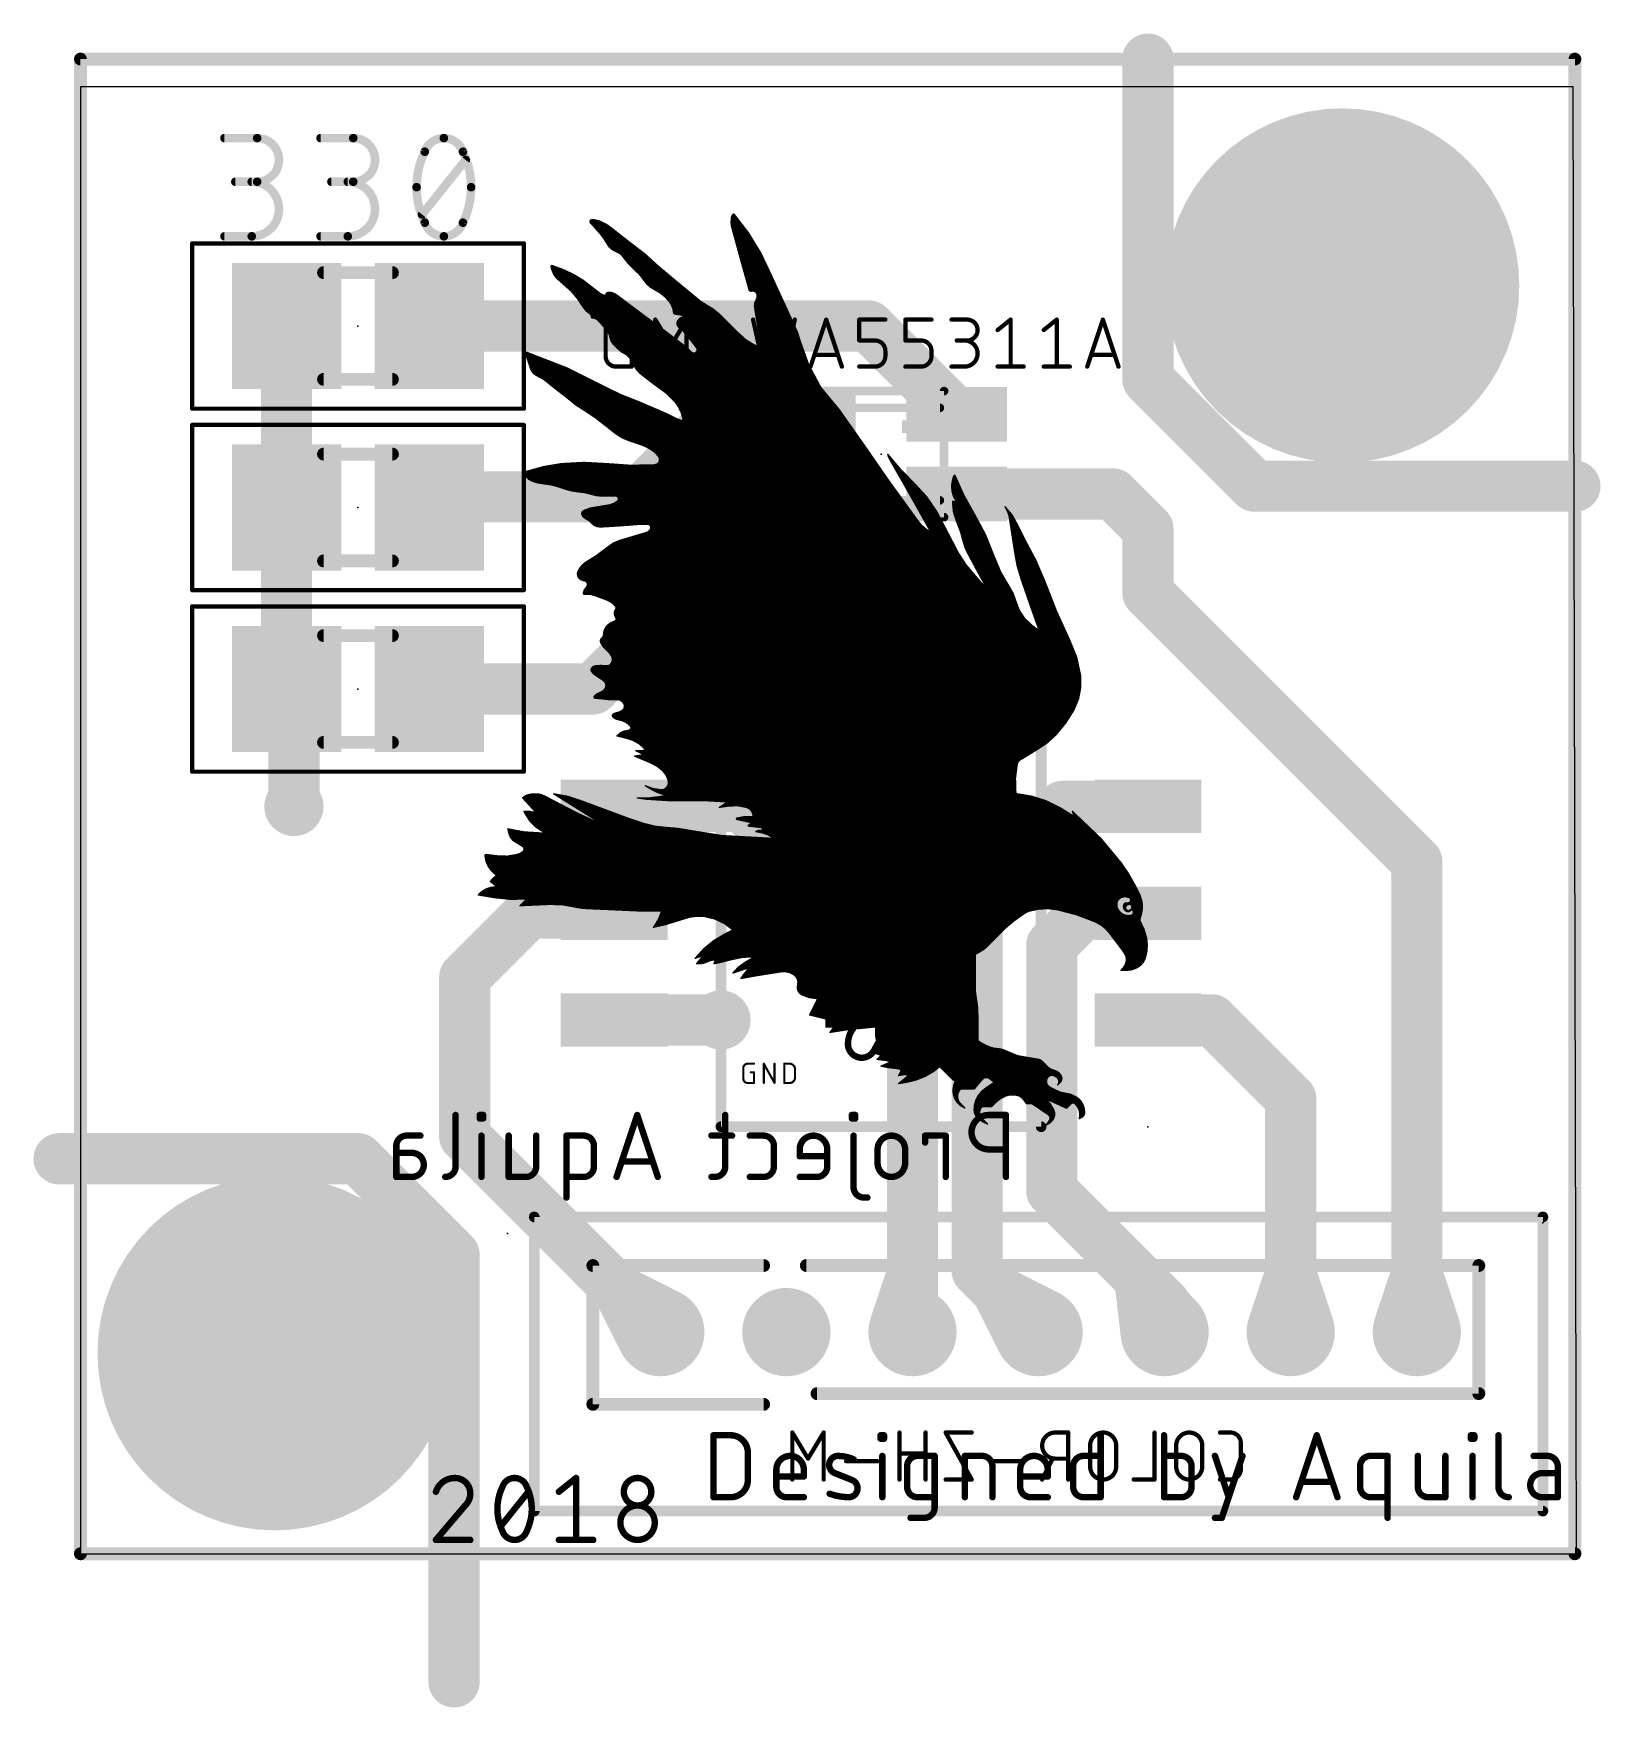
# Model space of a CAD drawing. Extents: x -0.6 to 18.1, y -1.8 to 18.1.
import ezdxf

# ---------------------------------------------------------------- set-up
doc = ezdxf.new("R2010")
doc.units = 0
for name, color, linetype in [('1', 12, 'CONTINUOUS'), ('16', 132, 'CONTINUOUS'), ('17', 110, 'CONTINUOUS'), ('18', 110, 'CONTINUOUS'), ('20', 31, 'CONTINUOUS'), ('21', 253, 'CONTINUOUS'), ('22', 253, 'CONTINUOUS'), ('23', 53, 'CONTINUOUS'), ('24', 53, 'CONTINUOUS'), ('25', 253, 'CONTINUOUS'), ('27', 253, 'CONTINUOUS'), ('28', 253, 'CONTINUOUS'), ('39', 12, 'CONTINUOUS'), ('42', 132, 'CONTINUOUS'), ('51', 253, 'CONTINUOUS')]:
    doc.layers.add(name, color=color, linetype=linetype)

# ---------------------------------------------------------------- blocks, each defined once
blk = doc.blocks.new('ROUNDP')
at = {"const_width": 0.5}
blk.add_lwpolyline([(0, -0.25, 1), (0, 0.25, 1), (0, -0.25)], format="xyb", dxfattribs=at)
blk = doc.blocks.new('RECT')
blk.add_solid([(-0.5, -0.5), (0.5, -0.5), (-0.5, 0.5), (0.5, 0.5)])
blk = doc.blocks.new('ROUNDV')
at = {"const_width": 0.5}
blk.add_lwpolyline([(0, -0.25, 1), (0, 0.25, 1), (0, -0.25)], format="xyb", dxfattribs=at)

msp = doc.modelspace()

# ---------------------------------------------------------------- linework, layer by layer
at = {"layer": '1', "const_width": 0.6096}
for points in [[(2.452, 12.446), (2.452, 14.605)], [(9.376, 14.605), (4.152, 14.605)], [(10.425, 13.556), (9.376, 14.605)], [(7.587, 13.556), (6.604, 12.573)], [(8.625, 13.556), (7.587, 13.556)], [(2.452, 10.287), (2.452, 12.446)], [(4.279, 12.573), (4.152, 12.446)], [(6.604, 12.573), (4.279, 12.573)], [(8.625, 11.927), (8.625, 12.606)], [(12.286, 12.606), (10.425, 12.606)], [(12.7, 12.192), (12.286, 12.606)], [(12.7, 11.43), (12.7, 12.192)], [(8.128, 11.43), (8.625, 11.927)], [(6.096, 10.287), (7.239, 11.43)], [(7.239, 11.43), (8.128, 11.43)], [(15.899, 8.231), (12.7, 11.43)], [(2.452, 10.287), (2.54, 10.199)], [(4.152, 10.287), (6.096, 10.287)], [(2.54, 10.199), (2.54, 8.89)], [(6.35, 8.89), (7.874, 8.89)], [(7.874, 8.89), (9.899, 6.865)], [(10.668, 7.874), (11.684, 8.89)], [(11.684, 8.89), (12.7, 8.89)], [(15.899, 3.337), (15.899, 8.231)], [(10.668, 3.368), (10.668, 7.874)], [(4.572, 6.858), (5.334, 7.62)], [(5.334, 7.62), (6.35, 7.62)], [(11.938, 7.62), (11.557, 7.239)], [(12.7, 7.62), (11.938, 7.62)], [(11.557, 7.239), (11.557, 4.318)], [(9.899, 6.865), (9.899, 3.337)], [(4.572, 4.964), (4.572, 6.858)], [(6.35, 6.35), (7.62, 6.35)], [(12.7, 6.35), (13.462, 6.35)], [(13.462, 6.35), (14.399, 5.413)], [(14.399, 5.413), (14.399, 3.337)], [(6.404, 3.132), (4.572, 4.964)], [(11.557, 4.318), (12.6035, 3.2715)], [(9.899, 3.337), (9.69, 2.7063)], [(9.899, 3.337), (9.899, 2.637)], [(10.904, 3.132), (10.668, 3.368)], [(14.399, 3.337), (14.19, 2.7063)], [(14.399, 3.337), (14.399, 2.637)], [(14.399, 3.337), (14.608, 2.7063)], [(15.899, 3.337), (15.69, 2.7063)], [(15.899, 2.637), (15.899, 3.337)], [(15.899, 3.337), (16.108, 2.7063)], [(6.899, 2.637), (6.404, 3.132)], [(6.404, 3.132), (6.7022, 2.5382)], [(6.404, 3.132), (6.9978, 2.8338)], [(11.399, 2.637), (10.904, 3.132)], [(10.904, 3.132), (11.2022, 2.5382)], [(10.904, 3.132), (11.4978, 2.8338)], [(12.6035, 3.2715), (12.899, 2.976)], [(12.6035, 3.2715), (12.6803, 2.6115)], [(12.6035, 3.2715), (13.0592, 2.788)], [(12.899, 2.976), (12.899, 2.637)], [(6.899, 2.637), (6.9978, 2.8338)], [(9.899, 2.637), (9.69, 2.7063)], [(11.399, 2.637), (11.4978, 2.8338)], [(12.899, 2.637), (13.0592, 2.788)], [(14.399, 2.637), (14.19, 2.7063)], [(14.399, 2.637), (14.608, 2.7063)], [(15.899, 2.637), (15.69, 2.7063)], [(15.899, 2.637), (16.108, 2.7063)], [(6.899, 2.637), (6.7022, 2.5382)], [(11.399, 2.637), (11.2022, 2.5382)], [(12.899, 2.637), (12.6803, 2.6115)]]:
    msp.add_lwpolyline(points, dxfattribs=at)
at = {"layer": '1', "const_width": 0.3048}
for points in [[(2.6044, 14.605, 1), (2.2996, 14.605)], [(4.152, 14.7574, 1), (4.152, 14.4526)], [(9.4838, 14.7128, 1), (9.2682, 14.4972)], [(9.376, 14.4526, 1), (9.376, 14.7574)], [(7.587, 13.7084, 1), (7.587, 13.4036)], [(7.6948, 13.4482, 1), (7.4792, 13.6638)], [(8.625, 13.4036, 1), (8.625, 13.7084)], [(10.3172, 13.4482, 1), (10.5328, 13.6638)], [(2.6044, 12.446, 1), (2.2996, 12.446)], [(4.279, 12.7254, 1), (4.279, 12.4206)], [(4.3868, 12.4652, 1), (4.1712, 12.6808)], [(6.4962, 12.6808, 1), (6.7118, 12.4652)], [(6.604, 12.4206, 1), (6.604, 12.7254)], [(8.7774, 12.606, 1), (8.4726, 12.606)], [(10.425, 12.7584, 1), (10.425, 12.4536)], [(12.3938, 12.7138, 1), (12.1782, 12.4982)], [(12.286, 12.4536, 1), (12.286, 12.7584)], [(2.2996, 12.446, 1), (2.6044, 12.446)], [(4.0442, 12.5538, 1), (4.2598, 12.3382)], [(12.8524, 12.192, 1), (12.5476, 12.192)], [(12.5922, 12.0842, 1), (12.8078, 12.2998)], [(8.7328, 11.8192, 1), (8.5172, 12.0348)], [(8.4726, 11.927, 1), (8.7774, 11.927)], [(7.239, 11.5824, 1), (7.239, 11.2776)], [(7.3468, 11.3222, 1), (7.1312, 11.5378)], [(8.0202, 11.5378, 1), (8.2358, 11.3222)], [(8.128, 11.2776, 1), (8.128, 11.5824)], [(12.8078, 11.5378, 1), (12.5922, 11.3222)], [(12.5476, 11.43, 1), (12.8524, 11.43)], [(2.5598, 10.3948, 1), (2.3442, 10.1792)], [(4.152, 10.4394, 1), (4.152, 10.1346)], [(6.096, 10.1346, 1), (6.096, 10.4394)], [(2.2996, 10.287, 1), (2.6044, 10.287)], [(2.6924, 10.199, 1), (2.3876, 10.199)], [(2.4322, 10.0912, 1), (2.6478, 10.3068)], [(5.9882, 10.3948, 1), (6.2038, 10.1792)], [(6.35, 9.0424, 1), (6.35, 8.7376)], [(7.9818, 8.9978, 1), (7.7662, 8.7822)], [(7.874, 8.7376, 1), (7.874, 9.0424)], [(11.684, 9.0424, 1), (11.684, 8.7376)], [(11.7918, 8.7822, 1), (11.5762, 8.9978)], [(12.7, 8.7376, 1), (12.7, 9.0424)], [(2.3876, 8.89, 1), (2.6924, 8.89)], [(16.0514, 8.231, 1), (15.7466, 8.231)], [(15.7912, 8.1232, 1), (16.0068, 8.3388)], [(10.8204, 7.874, 1), (10.5156, 7.874)], [(10.5602, 7.9818, 1), (10.7758, 7.7662)], [(5.334, 7.7724, 1), (5.334, 7.4676)], [(5.4418, 7.5122, 1), (5.2262, 7.7278)], [(6.35, 7.4676, 1), (6.35, 7.7724)], [(11.938, 7.7724, 1), (11.938, 7.4676)], [(12.0458, 7.5122, 1), (11.8302, 7.7278)], [(12.7, 7.4676, 1), (12.7, 7.7724)], [(11.4492, 7.3468, 1), (11.6648, 7.1312)], [(11.7094, 7.239, 1), (11.4046, 7.239)], [(10.0514, 6.865, 1), (9.7466, 6.865)], [(4.4642, 6.9658, 1), (4.6798, 6.7502)], [(4.7244, 6.858, 1), (4.4196, 6.858)], [(9.7912, 6.7572, 1), (10.0068, 6.9728)], [(6.35, 6.5024, 1), (6.35, 6.1976)], [(7.62, 6.1976, 1), (7.62, 6.5024)], [(12.7, 6.5024, 1), (12.7, 6.1976)], [(13.5698, 6.4578, 1), (13.3542, 6.2422)], [(13.462, 6.1976, 1), (13.462, 6.5024)], [(14.5514, 5.413, 1), (14.2466, 5.413)], [(14.2912, 5.3052, 1), (14.5068, 5.5208)], [(4.6798, 5.0718, 1), (4.4642, 4.8562)], [(4.4196, 4.964, 1), (4.7244, 4.964)], [(11.6648, 4.4258, 1), (11.4492, 4.2102)], [(11.4046, 4.318, 1), (11.7094, 4.318)], [(10.0514, 3.337, 1), (9.7466, 3.337)], [(10.0437, 3.2891, 1), (9.7543, 3.3849)], [(10.7758, 3.4758, 1), (10.5602, 3.2602)], [(14.5514, 3.337, 1), (14.2466, 3.337)], [(14.5437, 3.3849, 1), (14.2543, 3.2891)], [(14.5437, 3.2891, 1), (14.2543, 3.3849)], [(16.0514, 3.337, 1), (15.7466, 3.337)], [(16.0437, 3.3849, 1), (15.7543, 3.2891)], [(16.0437, 3.2891, 1), (15.7543, 3.3849)], [(6.5402, 3.2004, 1), (6.2678, 3.0636)], [(6.4724, 3.2682, 1), (6.3356, 2.9958)], [(6.5118, 3.2397, 1), (6.2963, 3.0242)], [(6.2963, 3.0242, 1), (6.5118, 3.2397)], [(9.7466, 3.337, 1), (10.0514, 3.337)], [(10.5156, 3.368, 1), (10.8204, 3.368)], [(11.0402, 3.2004, 1), (10.7678, 3.0636)], [(10.9724, 3.2682, 1), (10.8356, 2.9958)], [(11.0118, 3.2397, 1), (10.7963, 3.0242)], [(10.7963, 3.0242, 1), (11.0118, 3.2397)], [(12.7112, 3.3793, 1), (12.4957, 3.1638)], [(12.7548, 3.2892, 1), (12.4521, 3.2539)], [(12.7143, 3.3761, 1), (12.4926, 3.167)], [(12.4957, 3.1638, 1), (12.7112, 3.3793)], [(14.2466, 3.337, 1), (14.5514, 3.337)], [(15.7466, 3.337, 1), (16.0514, 3.337)], [(13.0514, 2.976, 1), (12.7466, 2.976)], [(12.7912, 2.8682, 1), (13.0068, 3.0838)], [(7.134, 2.7654, 1), (6.8616, 2.9022)], [(6.9294, 2.6976, 1), (7.0662, 2.97)], [(9.7379, 2.8509, 1), (9.642, 2.5616)], [(11.634, 2.7654, 1), (11.3616, 2.9022)], [(11.4294, 2.6976, 1), (11.5662, 2.97)], [(12.9483, 2.6835, 1), (13.1701, 2.8926)], [(13.1638, 2.6771, 1), (12.9547, 2.8989)], [(14.2379, 2.8509, 1), (14.142, 2.5616)], [(14.656, 2.5616, 1), (14.5601, 2.8509)], [(15.7379, 2.8509, 1), (15.642, 2.5616)], [(16.156, 2.5616, 1), (16.0601, 2.8509)], [(6.6338, 2.6744, 1), (6.7706, 2.402)], [(6.7628, 2.7054, 1), (7.0352, 2.5686)], [(6.7912, 2.5292, 1), (7.0068, 2.7448)], [(6.9674, 2.5008, 1), (6.8306, 2.7732)], [(9.5453, 2.7542, 1), (9.8346, 2.6583)], [(9.7466, 2.637, 1), (10.0514, 2.637)], [(9.8511, 2.4923, 1), (9.9469, 2.7817)], [(11.1338, 2.6744, 1), (11.2706, 2.402)], [(11.2628, 2.7054, 1), (11.5352, 2.5686)], [(11.2912, 2.5292, 1), (11.5068, 2.7448)], [(11.4674, 2.5008, 1), (11.3306, 2.7732)], [(12.6627, 2.7629, 1), (12.6979, 2.4602)], [(12.7945, 2.7479, 1), (13.0035, 2.5261)], [(12.7466, 2.637, 1), (13.0514, 2.637)], [(12.9166, 2.4856, 1), (12.8814, 2.7884)], [(14.0453, 2.7542, 1), (14.3346, 2.6583)], [(14.3511, 2.7817, 1), (14.4469, 2.4923)], [(14.2466, 2.637, 1), (14.5514, 2.637)], [(14.3511, 2.4923, 1), (14.4469, 2.7817)], [(14.4634, 2.6583, 1), (14.7527, 2.7542)], [(15.5453, 2.7542, 1), (15.8346, 2.6583)], [(15.8511, 2.7817, 1), (15.9469, 2.4923)], [(15.7466, 2.637, 1), (16.0514, 2.637)], [(15.8511, 2.4923, 1), (15.9469, 2.7817)], [(15.9634, 2.6583, 1), (16.2527, 2.7542)], [(6.566, 2.4698, 1), (6.8384, 2.6066)], [(11.066, 2.4698, 1), (11.3384, 2.6066)], [(12.5289, 2.5939, 1), (12.8317, 2.6292)]]:
    msp.add_lwpolyline(points, format="xyb", dxfattribs=at)
at = {"layer": '16', "const_width": 0.1524}
for points in [[(0, 17.78), (17.78, 17.78)], [(0, 0), (0, 17.78)], [(17.78, 17.78), (17.78, 0)], [(17.78, 0), (0, 0)]]:
    msp.add_lwpolyline(points, dxfattribs=at)
at = {"layer": '16', "const_width": 0.0762}
for points in [[(0, 17.8181, 1), (0, 17.7419)], [(0.0381, 17.78, 1), (-0.0381, 17.78)], [(17.8181, 17.78, 1), (17.7419, 17.78)], [(17.78, 17.7419, 1), (17.78, 17.8181)], [(0, 0.0381, 1), (0, -0.0381)], [(-0.0381, 0, 1), (0.0381, 0)], [(17.7419, 0, 1), (17.8181, 0)], [(17.78, -0.0381, 1), (17.78, 0.0381)]]:
    msp.add_lwpolyline(points, format="xyb", dxfattribs=at)
at = {"layer": '20'}
for p, q in [((17.76, 17.45), (0, 17.45)), ((0, 17.45), (0, 0)), ((17.8, 0), (17.76, 17.45)), ((0, 0), (17.8, 0))]:
    msp.add_line(p, q, dxfattribs=at)
at = {"layer": '21'}
for points, const_width in [([(9.6224, 9.191, 0.4142), (9.4587, 9.0273)], 0.0762), ([(9.6224, 9.2101, 1), (9.6224, 9.172)], 0.0381), ([(9.6224, 9.172, 1), (9.6224, 9.2101)], 0.0381), ([(9.6633, 9.2101, 1), (9.6633, 9.172)], 0.0381), ([(9.6633, 8.7818, 1), (9.6633, 9.191)], 0.0762), ([(9.6633, 9.172, 1), (9.6633, 9.2101)], 0.0381), ([(9.1503, 9.1092, 1), (9.1122, 9.1092)], 0.0381), ([(9.1313, 9.1092, 0.4142), (9.4587, 8.7818)], 0.0762), ([(9.4777, 9.0273, 1), (9.4396, 9.0273)], 0.0381), ([(9.4396, 9.0273, 1), (9.4777, 9.0273)], 0.0381), ([(9.4587, 8.8009, 1), (9.4587, 8.7628)], 0.0381), ([(9.4396, 8.7818, 1), (9.4777, 8.7818)], 0.0381), ([(9.4587, 8.7628, 1), (9.4587, 8.8009)], 0.0381), ([(9.6633, 8.8009, 1), (9.6633, 8.7628)], 0.0381), ([(9.6633, 8.7628, 1), (9.6633, 8.8009)], 0.0381), ([(9.2336, 8.3981, 0.3205), (9.1313, 8.2549)], 0.0762), ([(9.4996, 8.4595, 0.1139), (9.2336, 8.3981)], 0.0762), ([(9.2253, 8.4152, 1), (9.242, 8.381)], 0.0381), ([(9.2398, 8.3801, 1), (9.2274, 8.4161)], 0.0381), ([(9.3069, 8.4335, 1), (9.2831, 8.4037)], 0.0381), ([(9.4996, 8.4786, 1), (9.4996, 8.4405)], 0.0381), ([(9.7656, 8.3981, 0.1139), (9.4996, 8.4595)], 0.0762), ([(9.4996, 8.4405, 1), (9.4996, 8.4786)], 0.0381), ([(9.8679, 8.2549, 0.3205), (9.7656, 8.3981)], 0.0762), ([(9.7718, 8.4161, 1), (9.7594, 8.3801)], 0.0381), ([(9.7572, 8.381, 1), (9.7739, 8.4152)], 0.0381), ([(9.1313, 8.2549, 0.3205), (9.2336, 8.1117)], 0.0762), ([(9.1504, 8.2549, 1), (9.1123, 8.2549)], 0.0381), ([(9.1123, 8.2549, 1), (9.1503, 8.2549)], 0.0381), ([(9.7656, 8.1117, 0.3204), (9.8679, 8.2549)], 0.0762), ([(9.8869, 8.2549, 1), (9.8489, 8.2549)], 0.0381), ([(9.8489, 8.2549, 1), (9.8869, 8.2549)], 0.0381), ([(9.2336, 8.1117, 0.1139), (9.4996, 8.0503)], 0.0762), ([(9.242, 8.1288, 1), (9.2253, 8.0945)], 0.0381), ([(9.2274, 8.0936, 1), (9.2398, 8.1297)], 0.0381), ([(9.4996, 8.0503, 0.1139), (9.7656, 8.1117)], 0.0762), ([(9.4996, 8.0693, 1), (9.4996, 8.0312)], 0.0381), ([(9.4996, 8.0312, 1), (9.4996, 8.0693)], 0.0381), ([(9.6923, 8.0763, 1), (9.7161, 8.1061)], 0.0381), ([(9.7594, 8.1297, 1), (9.7718, 8.0936)], 0.0381), ([(9.7739, 8.0945, 1), (9.7572, 8.1288)], 0.0381), ([(9.1504, 7.728, 1), (9.1123, 7.728)], 0.0381), ([(9.1364, 7.7463, 1), (9.1262, 7.7096)], 0.0381), ([(9.8628, 7.505, 1), (9.873, 7.5417)], 0.0381), ([(9.1313, 7.3378, 1), (9.1313, 7.2997)], 0.0381), ([(9.1123, 7.3188, 1), (9.1504, 7.3188)], 0.0381), ([(9.2131, 7.2997, 1), (9.2131, 7.3378)], 0.0381), ([(9.3359, 6.9965, 1), (9.3359, 6.5872)], 0.0762), ([(9.3359, 7.0155, 1), (9.3359, 6.9774)], 0.0381), ([(9.3359, 6.9774, 1), (9.3359, 7.0155)], 0.0381), ([(9.5596, 6.9965, 1), (9.5215, 6.9965)], 0.0381), ([(9.8679, 6.6691, 0.4142), (9.5405, 6.9965)], 0.0762), ([(9.5405, 7.0155, 1), (9.5405, 6.9774)], 0.0381), ([(9.5405, 6.9774, 1), (9.5405, 7.0155)], 0.0381), ([(9.3768, 6.5872, 0.4142), (9.5405, 6.7509)], 0.0762), ([(9.5596, 6.7509, 1), (9.5215, 6.7509)], 0.0381), ([(9.3359, 6.6063, 1), (9.3359, 6.5682)], 0.0381), ([(9.3359, 6.5682, 1), (9.3359, 6.6063)], 0.0381), ([(9.3768, 6.6063, 1), (9.3768, 6.5682)], 0.0381), ([(9.3768, 6.5682, 1), (9.3768, 6.6063)], 0.0381), ([(9.5215, 6.7509, 1), (9.5596, 6.7509)], 0.0381), ([(9.8489, 6.6691, 1), (9.887, 6.6691)], 0.0381), ([(9.1927, 6.2484, 0.1623), (9.1313, 6.0643)], 0.0762), ([(9.2079, 6.237, 1), (9.1774, 6.2598)], 0.0381), ([(9.7042, 6.2893, 0.2656), (9.561, 6.2075)], 0.0762), ([(9.5446, 6.2171, 1), (9.5774, 6.1978)], 0.0381), ([(9.5777, 6.1984, 1), (9.5443, 6.2166)], 0.0381), ([(9.8679, 6.1256, 0.4142), (9.7042, 6.2893)], 0.0762), ([(9.7042, 6.3084, 1), (9.7042, 6.2703)], 0.0381), ([(9.7042, 6.2703, 1), (9.7042, 6.3084)], 0.0381), ([(9.1313, 6.0643, 0.4142), (9.295, 5.9006)], 0.0762), ([(9.1504, 6.0643, 1), (9.1123, 6.0643)], 0.0381), ([(9.1123, 6.0643, 1), (9.1504, 6.0642)], 0.0381), ([(9.295, 5.9006, 0.2656), (9.4382, 5.9824)], 0.0762), ([(9.4215, 5.9915, 1), (9.4549, 5.9733)], 0.0381), ([(9.4546, 5.9727, 1), (9.4218, 5.9921)], 0.0381), ([(9.7656, 5.8801, 0.2), (9.8679, 6.1256)], 0.0762), ([(9.887, 6.1256, 1), (9.8489, 6.1256)], 0.0381), ([(9.8489, 6.1256, 1), (9.887, 6.1256)], 0.0381), ([(9.295, 5.9196, 1), (9.295, 5.8815)], 0.0381), ([(9.295, 5.8815, 1), (9.295, 5.9196)], 0.0381), ([(9.7522, 5.8936, 1), (9.779, 5.8666)], 0.0381)]:
    msp.add_lwpolyline(points, format="xyb", dxfattribs=dict(at, const_width=const_width))
at = {"layer": '21', "const_width": 0.0762}
for points in [[(9.6224, 9.191), (9.6633, 9.191)], [(9.4587, 8.7818), (9.4587, 9.0273)], [(9.6633, 8.7818), (9.4587, 8.7818)], [(9.7042, 8.0912), (9.295, 8.4186)], [(9.1313, 7.3188), (9.1313, 7.728)], [(9.1313, 7.728), (9.8679, 7.5234)], [(9.2131, 7.3188), (9.1313, 7.3188)], [(9.3359, 6.9965), (9.5405, 6.9965)], [(9.5405, 6.9965), (9.5405, 6.7509)], [(9.3768, 6.5872), (9.3359, 6.5872)], [(9.561, 6.2075), (9.4382, 5.9824)]]:
    msp.add_lwpolyline(points, dxfattribs=at)
at = {"layer": '22'}
for points, const_width in [([(7.7622, 15.9337), (7.7522, 15.9186)], 0.016), ([(7.7658, 15.9364), (7.7622, 15.9337)], 0.016), ([(7.7653, 15.936), (7.7751, 15.936)], 0.016), ([(7.7702, 15.9374), (7.7658, 15.9364)], 0.016), ([(7.7746, 15.9364), (7.7702, 15.9374)], 0.016), ([(7.7782, 15.9337), (7.7746, 15.9364)], 0.016), ([(7.9473, 15.7144), (7.7782, 15.9337)], 0.016), ([(6.0655, 15.8611), (6.0627, 15.8535)], 0.016), ([(6.0627, 15.8535), (6.0636, 15.8409)], 0.016), ([(6.0636, 15.856), (6.165, 15.856)], 0.016), ([(6.0636, 15.8409), (6.0692, 15.8296)], 0.016), ([(6.064, 15.84), (6.2034, 15.84)], 0.016), ([(6.0712, 15.8668), (6.0655, 15.8611)], 0.016), ([(6.0692, 15.8296), (6.0788, 15.8214)], 0.016), ([(6.0788, 15.8695), (6.0712, 15.8668)], 0.016), ([(6.0758, 15.824), (6.237, 15.824)], 0.016), ([(6.1109, 15.8695), (6.0788, 15.8695)], 0.016), ([(6.0788, 15.8214), (6.191, 15.6932)], 0.016), ([(6.0905, 15.808), (6.2668, 15.808)], 0.016), ([(6.1045, 15.792), (6.2884, 15.792)], 0.016), ([(6.175, 15.8535), (6.1109, 15.8695)], 0.016), ([(6.1185, 15.776), (6.31, 15.776)], 0.016), ([(6.1325, 15.76), (6.3317, 15.76)], 0.016), ([(6.1465, 15.744), (6.3522, 15.744)], 0.016), ([(6.1605, 15.728), (6.3726, 15.728)], 0.016), ([(6.2598, 15.8132), (6.175, 15.8535)], 0.016), ([(6.3353, 15.7573), (6.2598, 15.8132)], 0.016), ([(6.5598, 15.581), (6.3353, 15.7573)], 0.016), ([(7.7461, 15.9016), (7.7399, 15.8455)], 0.016), ([(7.7399, 15.8455), (7.7461, 15.7894)], 0.016), ([(7.7405, 15.84), (7.8504, 15.84)], 0.016), ([(7.7411, 15.856), (7.8381, 15.856)], 0.016), ([(7.7423, 15.824), (7.8628, 15.824)], 0.016), ([(7.7428, 15.872), (7.8258, 15.872)], 0.016), ([(7.7441, 15.808), (7.8751, 15.808)], 0.016), ([(7.7446, 15.888), (7.8134, 15.888)], 0.016), ([(7.7458, 15.792), (7.8874, 15.792)], 0.016), ([(7.7522, 15.9186), (7.7461, 15.9016)], 0.016), ([(7.7461, 15.7894), (7.8423, 15.4366)], 0.016), ([(7.747, 15.904), (7.8011, 15.904)], 0.016), ([(7.7498, 15.776), (7.8998, 15.776)], 0.016), ([(7.7531, 15.92), (7.7888, 15.92)], 0.016), ([(7.7541, 15.76), (7.9121, 15.76)], 0.016), ([(7.7585, 15.744), (7.9245, 15.744)], 0.016), ([(7.7628, 15.728), (7.9368, 15.728)], 0.016), ([(6.1745, 15.712), (6.393, 15.712)], 0.016), ([(6.1885, 15.696), (6.4134, 15.696)], 0.016), ([(6.191, 15.6932), (6.2262, 15.6472)], 0.016), ([(6.2011, 15.68), (6.4337, 15.68)], 0.016), ([(6.2134, 15.664), (6.4541, 15.664)], 0.016), ([(6.2256, 15.648), (6.4745, 15.648)], 0.016), ([(6.2262, 15.6472), (6.2551, 15.597)], 0.016), ([(6.235, 15.632), (6.4949, 15.632)], 0.016), ([(6.2442, 15.616), (6.5152, 15.616)], 0.016), ([(6.2534, 15.6), (6.5356, 15.6)], 0.016), ([(6.2551, 15.597), (6.2874, 15.5486)], 0.016), ([(6.2638, 15.584), (6.556, 15.584)], 0.016), ([(6.2744, 15.568), (6.577, 15.568)], 0.016), ([(6.2851, 15.552), (6.5982, 15.552)], 0.016), ([(6.2874, 15.5486), (6.3311, 15.5103)], 0.016), ([(6.3018, 15.536), (6.6194, 15.536)], 0.016), ([(6.7099, 15.4677), (6.5598, 15.581)], 0.016), ([(7.7672, 15.712), (7.9488, 15.712)], 0.016), ([(7.7716, 15.696), (7.9586, 15.696)], 0.016), ([(7.7759, 15.68), (7.9684, 15.68)], 0.016), ([(7.7803, 15.664), (7.9782, 15.664)], 0.016), ([(7.7847, 15.648), (7.988, 15.648)], 0.016), ([(7.789, 15.632), (7.9978, 15.632)], 0.016), ([(7.7934, 15.616), (8.0076, 15.616)], 0.016), ([(7.7977, 15.6), (8.0175, 15.6)], 0.016), ([(7.8021, 15.584), (8.0273, 15.584)], 0.016), ([(7.8065, 15.568), (8.0371, 15.568)], 0.016), ([(7.8108, 15.552), (8.0469, 15.552)], 0.016), ([(7.8152, 15.536), (8.0567, 15.536)], 0.016), ([(8.0921, 15.4783), (7.9473, 15.7144)], 0.016), ([(6.3201, 15.52), (6.6406, 15.52)], 0.016), ([(6.3311, 15.5103), (6.3834, 15.4848)], 0.016), ([(6.3441, 15.504), (6.6618, 15.504)], 0.016), ([(6.3768, 15.488), (6.683, 15.488)], 0.016), ([(6.3834, 15.4848), (6.4194, 15.4659)], 0.016), ([(6.4077, 15.472), (6.7042, 15.472)], 0.016), ([(6.4194, 15.4659), (6.4475, 15.4366)], 0.016), ([(6.4289, 15.456), (6.7227, 15.456)], 0.016), ([(6.4442, 15.44), (6.7401, 15.44)], 0.016), ([(6.4475, 15.4366), (6.5145, 15.3518)], 0.016), ([(6.4575, 15.424), (6.7575, 15.424)], 0.016), ([(6.4701, 15.408), (6.7749, 15.408)], 0.016), ([(6.4828, 15.392), (6.7923, 15.392)], 0.016), ([(6.4954, 15.376), (6.8097, 15.376)], 0.016), ([(6.5081, 15.36), (6.8271, 15.36)], 0.016), ([(6.5145, 15.3518), (6.5918, 15.2763)], 0.016), ([(6.5226, 15.344), (6.8445, 15.344)], 0.016), ([(6.5389, 15.328), (6.8631, 15.328)], 0.016), ([(6.8483, 15.3405), (6.7099, 15.4677)], 0.016), ([(7.0567, 15.1642), (6.8483, 15.3405)], 0.016), ([(7.8196, 15.52), (8.0665, 15.52)], 0.016), ([(7.8239, 15.504), (8.0764, 15.504)], 0.016), ([(7.8283, 15.488), (8.0862, 15.488)], 0.016), ([(7.8326, 15.472), (8.0951, 15.472)], 0.016), ([(7.837, 15.456), (8.1027, 15.456)], 0.016), ([(7.8414, 15.44), (8.1103, 15.44)], 0.016), ([(7.8423, 15.4366), (7.9546, 15.0358)], 0.016), ([(7.8458, 15.424), (8.1179, 15.424)], 0.016), ([(7.8503, 15.408), (8.1255, 15.408)], 0.016), ([(7.8548, 15.392), (8.1331, 15.392)], 0.016), ([(7.8593, 15.376), (8.1407, 15.376)], 0.016), ([(7.8638, 15.36), (8.1484, 15.36)], 0.016), ([(7.8682, 15.344), (8.156, 15.344)], 0.016), ([(7.8727, 15.328), (8.1636, 15.328)], 0.016), ([(8.211, 15.2282), (8.0921, 15.4783)], 0.016), ([(5.6007, 15.3215), (5.5973, 15.3154)], 0.016), ([(5.5973, 15.3154), (5.5978, 15.3084)], 0.016), ([(5.5976, 15.312), (5.6471, 15.312)], 0.016), ([(5.5978, 15.3084), (5.6138, 15.2603)], 0.016), ([(5.6068, 15.3249), (5.6007, 15.3215)], 0.016), ([(5.6019, 15.296), (5.6897, 15.296)], 0.016), ([(5.6138, 15.3245), (5.6068, 15.3249)], 0.016), ([(5.6072, 15.28), (5.7323, 15.28)], 0.016), ([(5.6126, 15.264), (5.7686, 15.264)], 0.016), ([(5.7421, 15.2763), (5.6138, 15.3245)], 0.016), ([(5.6138, 15.2603), (5.6322, 15.2174)], 0.016), ([(5.6191, 15.248), (5.8031, 15.248)], 0.016), ([(5.626, 15.232), (5.8376, 15.232)], 0.016), ([(5.6322, 15.2174), (5.6594, 15.1794)], 0.016), ([(5.6333, 15.216), (5.8706, 15.216)], 0.016), ([(5.6447, 15.2), (5.897, 15.2)], 0.016), ([(5.6561, 15.184), (5.9234, 15.184)], 0.016), ([(5.6594, 15.1794), (5.694, 15.1481)], 0.016), ([(5.672, 15.168), (5.9498, 15.168)], 0.016), ([(5.6897, 15.152), (5.9762, 15.152)], 0.016), ([(5.694, 15.1481), (5.8383, 15.0198)], 0.016), ([(5.7076, 15.136), (5.9981, 15.136)], 0.016), ([(5.8659, 15.2189), (5.7421, 15.2763)], 0.016), ([(5.9826, 15.1481), (5.8659, 15.2189)], 0.016), ([(6.1269, 15.0358), (5.9826, 15.1481)], 0.016), ([(6.5553, 15.312), (6.882, 15.312)], 0.016), ([(6.5716, 15.296), (6.9009, 15.296)], 0.016), ([(6.588, 15.28), (6.9198, 15.28)], 0.016), ([(6.5918, 15.2763), (6.6524, 15.2162)], 0.016), ([(6.6042, 15.264), (6.9387, 15.264)], 0.016), ([(6.6204, 15.248), (6.9576, 15.248)], 0.016), ([(6.6365, 15.232), (6.9766, 15.232)], 0.016), ([(6.6524, 15.2162), (6.704, 15.1481)], 0.016), ([(6.6526, 15.216), (6.9955, 15.216)], 0.016), ([(6.6647, 15.2), (7.0144, 15.2)], 0.016), ([(6.6768, 15.184), (7.0333, 15.184)], 0.016), ([(6.6889, 15.168), (7.0522, 15.168)], 0.016), ([(6.701, 15.152), (7.0715, 15.152)], 0.016), ([(6.704, 15.1481), (6.7396, 15.103)], 0.016), ([(6.7136, 15.136), (7.0909, 15.136)], 0.016), ([(7.3293, 14.9397), (7.0567, 15.1642)], 0.016), ([(7.8772, 15.312), (8.1712, 15.312)], 0.016), ([(7.8817, 15.296), (8.1788, 15.296)], 0.016), ([(7.8862, 15.28), (8.1864, 15.28)], 0.016), ([(7.8907, 15.264), (8.194, 15.264)], 0.016), ([(7.8951, 15.248), (8.2016, 15.248)], 0.016), ([(7.8996, 15.232), (8.2092, 15.232)], 0.016), ([(7.9041, 15.216), (8.2166, 15.216)], 0.016), ([(7.9086, 15.2), (8.224, 15.2)], 0.016), ([(7.9131, 15.184), (8.2313, 15.184)], 0.016), ([(7.9176, 15.168), (8.2387, 15.168)], 0.016), ([(7.922, 15.152), (8.246, 15.152)], 0.016), ([(7.9265, 15.136), (8.2534, 15.136)], 0.016), ([(8.4836, 14.635), (8.211, 15.2282)], 0.016), ([(5.7256, 15.12), (6.0187, 15.12)], 0.016), ([(5.7436, 15.104), (6.0393, 15.104)], 0.016), ([(5.7616, 15.088), (6.0598, 15.088)], 0.016), ([(5.7796, 15.072), (6.0804, 15.072)], 0.016), ([(5.7976, 15.056), (6.1009, 15.056)], 0.016), ([(5.8156, 15.04), (6.1215, 15.04)], 0.016), ([(5.8336, 15.024), (6.1427, 15.024)], 0.016), ([(5.8383, 15.0198), (5.9154, 14.9274)], 0.016), ([(5.8481, 15.008), (6.164, 15.008)], 0.016), ([(5.8615, 14.992), (6.1854, 14.992)], 0.016), ([(5.8749, 14.976), (6.2146, 14.976)], 0.016), ([(5.8882, 14.96), (6.3991, 14.96)], 0.016), ([(5.9016, 14.944), (6.4205, 14.944)], 0.016), ([(5.9149, 14.928), (6.4418, 14.928)], 0.016), ([(5.9154, 14.9274), (5.9826, 14.8274)], 0.016), ([(6.191, 14.9878), (6.1269, 15.0358)], 0.016), ([(6.223, 14.9718), (6.191, 14.9878)], 0.016), ([(6.2329, 14.9702), (6.223, 14.9718)], 0.016), ([(6.2426, 14.9728), (6.2329, 14.9702)], 0.016), ([(6.2504, 14.979), (6.2426, 14.9728)], 0.016), ([(6.2466, 14.976), (6.3766, 14.976)], 0.016), ([(6.2551, 14.9878), (6.2504, 14.979)], 0.016), ([(6.2585, 14.9949), (6.2551, 14.9878)], 0.016), ([(6.2571, 14.992), (6.3494, 14.992)], 0.016), ([(6.2641, 15.0004), (6.2585, 14.9949)], 0.016), ([(6.2712, 15.0038), (6.2641, 15.0004)], 0.016), ([(6.2953, 15.0073), (6.2712, 15.0038)], 0.016), ([(6.3193, 15.0038), (6.2953, 15.0073)], 0.016), ([(6.3528, 14.9907), (6.3193, 15.0038)], 0.016), ([(6.3834, 14.9718), (6.3528, 14.9907)], 0.016), ([(6.704, 14.7313), (6.3834, 14.9718)], 0.016), ([(6.7262, 15.12), (7.1104, 15.12)], 0.016), ([(6.7388, 15.104), (7.1298, 15.104)], 0.016), ([(6.7396, 15.103), (6.7829, 15.0651)], 0.016), ([(6.7567, 15.088), (7.1492, 15.088)], 0.016), ([(6.775, 15.072), (7.1687, 15.072)], 0.016), ([(6.7829, 15.0651), (6.8323, 15.0358)], 0.016), ([(6.7983, 15.056), (7.1881, 15.056)], 0.016), ([(6.8252, 15.04), (7.2075, 15.04)], 0.016), ([(6.8323, 15.0358), (6.8986, 14.9975)], 0.016), ([(6.8527, 15.024), (7.2269, 15.024)], 0.016), ([(6.8804, 15.008), (7.2464, 15.008)], 0.016), ([(6.8986, 14.9975), (6.9579, 14.949)], 0.016), ([(6.9053, 14.992), (7.2658, 14.992)], 0.016), ([(6.9248, 14.976), (7.2852, 14.976)], 0.016), ([(6.9444, 14.96), (7.3047, 14.96)], 0.016), ([(6.9579, 14.949), (7.0086, 14.8916)], 0.016), ([(6.9623, 14.944), (7.3241, 14.944)], 0.016), ([(6.9764, 14.928), (7.3434, 14.928)], 0.016), ([(7.3825, 14.8955), (7.3293, 14.9397)], 0.016), ([(7.931, 15.12), (8.2607, 15.12)], 0.016), ([(7.9355, 15.104), (8.2681, 15.104)], 0.016), ([(7.94, 15.088), (8.2754, 15.088)], 0.016), ([(7.9445, 15.072), (8.2828, 15.072)], 0.016), ([(7.9489, 15.056), (8.2901, 15.056)], 0.016), ([(7.9534, 15.04), (8.2975, 15.04)], 0.016), ([(7.9546, 15.0358), (7.9578, 15.0286)], 0.016), ([(7.9578, 15.0286), (7.9634, 15.023)], 0.016), ([(7.9624, 15.024), (8.3048, 15.024)], 0.016), ([(7.9634, 15.023), (7.9706, 15.0198)], 0.016), ([(7.9706, 15.0198), (7.9786, 15.0189)], 0.016), ([(7.9786, 15.0189), (7.9866, 15.0198)], 0.016), ([(7.9866, 15.0198), (8.0047, 15.0209)], 0.016), ([(8.0047, 15.0209), (8.0221, 15.0156)], 0.016), ([(8.0221, 15.0156), (8.0367, 15.0047)], 0.016), ([(8.0323, 15.008), (8.3122, 15.008)], 0.016), ([(8.0475, 14.9385), (8.0347, 14.9076)], 0.016), ([(8.0367, 15.0047), (8.0466, 14.9895)], 0.016), ([(8.0431, 14.928), (8.349, 14.928)], 0.016), ([(8.045, 14.992), (8.3195, 14.992)], 0.016), ([(8.0466, 14.9895), (8.0507, 14.9718)], 0.016), ([(8.0507, 14.9718), (8.0475, 14.9385)], 0.016), ([(8.048, 14.944), (8.3416, 14.944)], 0.016), ([(8.0496, 14.96), (8.3343, 14.96)], 0.016), ([(8.0497, 14.976), (8.3269, 14.976)], 0.016), ([(5.9258, 14.912), (6.4631, 14.912)], 0.016), ([(5.9365, 14.896), (6.4844, 14.896)], 0.016), ([(5.9473, 14.88), (6.5058, 14.88)], 0.016), ([(5.958, 14.864), (6.5271, 14.864)], 0.016), ([(5.9688, 14.848), (6.5484, 14.848)], 0.016), ([(5.9795, 14.832), (6.5698, 14.832)], 0.016), ([(5.9826, 14.8274), (6.0177, 14.7824)], 0.016), ([(5.9915, 14.816), (6.5911, 14.816)], 0.016), ([(6.004, 14.8), (6.6124, 14.8)], 0.016), ([(6.0164, 14.784), (6.6338, 14.784)], 0.016), ([(6.0177, 14.7824), (6.0627, 14.7473)], 0.016), ([(6.0362, 14.768), (6.6551, 14.768)], 0.016), ([(6.0567, 14.752), (6.6764, 14.752)], 0.016), ([(6.0627, 14.7473), (6.0721, 14.7389)], 0.016), ([(6.0721, 14.7389), (6.0777, 14.7277)], 0.016), ([(6.0735, 14.736), (6.6977, 14.736)], 0.016), ([(6.9445, 14.5549), (6.704, 14.7313)], 0.016), ([(6.9906, 14.912), (7.3627, 14.912)], 0.016), ([(7.0047, 14.896), (7.3819, 14.896)], 0.016), ([(7.0086, 14.8916), (7.0327, 14.8522)], 0.016), ([(7.0157, 14.88), (7.4079, 14.88)], 0.016), ([(7.0255, 14.864), (7.4341, 14.864)], 0.016), ([(7.0327, 14.8522), (7.0489, 14.8089)], 0.016), ([(7.0343, 14.848), (7.4606, 14.848)], 0.016), ([(7.0403, 14.832), (7.4871, 14.832)], 0.016), ([(7.0463, 14.816), (7.5136, 14.816)], 0.016), ([(7.0489, 14.8089), (7.0567, 14.7634)], 0.016), ([(7.0504, 14.8), (7.5364, 14.8)], 0.016), ([(7.0532, 14.784), (7.5563, 14.784)], 0.016), ([(7.0559, 14.768), (7.5761, 14.768)], 0.016), ([(7.0567, 14.7634), (7.0592, 14.7556)], 0.016), ([(7.0592, 14.7556), (7.065, 14.7498)], 0.016), ([(7.0628, 14.752), (7.596, 14.752)], 0.016), ([(7.065, 14.7498), (7.0728, 14.7473)], 0.016), ([(7.0728, 14.7473), (7.169, 14.7313)], 0.016), ([(7.1407, 14.736), (7.6131, 14.736)], 0.016), ([(7.169, 14.7313), (7.1728, 14.7292)], 0.016), ([(7.1728, 14.7292), (7.1749, 14.7254)], 0.016), ([(7.4415, 14.8595), (7.3825, 14.8955)], 0.016), ([(7.5255, 14.8088), (7.4415, 14.8595)], 0.016), ([(7.6018, 14.7473), (7.5255, 14.8088)], 0.016), ([(7.8262, 14.5229), (7.6018, 14.7473)], 0.016), ([(8.0219, 14.8767), (8.0186, 14.8435)], 0.016), ([(8.0186, 14.8435), (8.0347, 14.7313)], 0.016), ([(8.019, 14.848), (8.3857, 14.848)], 0.016), ([(8.0203, 14.832), (8.3931, 14.832)], 0.016), ([(8.0206, 14.864), (8.3784, 14.864)], 0.016), ([(8.0347, 14.9076), (8.0219, 14.8767)], 0.016), ([(8.0225, 14.816), (8.4004, 14.816)], 0.016), ([(8.0233, 14.88), (8.371, 14.88)], 0.016), ([(8.0248, 14.8), (8.4078, 14.8)], 0.016), ([(8.0271, 14.784), (8.4151, 14.784)], 0.016), ([(8.0294, 14.768), (8.4225, 14.768)], 0.016), ([(8.0299, 14.896), (8.3637, 14.896)], 0.016), ([(8.0317, 14.752), (8.4298, 14.752)], 0.016), ([(8.034, 14.736), (8.4372, 14.736)], 0.016), ([(8.0347, 14.7313), (8.0667, 14.5389)], 0.016), ([(8.0365, 14.912), (8.3563, 14.912)], 0.016), ([(6.0777, 14.7277), (6.0788, 14.7152)], 0.016), ([(6.0784, 14.72), (6.7194, 14.72)], 0.016), ([(6.0788, 14.7152), (6.0796, 14.7088)], 0.016), ([(6.0796, 14.7088), (6.083, 14.7034)], 0.016), ([(6.0827, 14.704), (6.7412, 14.704)], 0.016), ([(6.083, 14.7034), (6.0884, 14.7)], 0.016), ([(6.0884, 14.7), (6.0948, 14.6992)], 0.016), ([(6.0948, 14.6992), (6.1121, 14.6985)], 0.016), ([(6.1121, 14.6985), (6.1286, 14.693)], 0.016), ([(6.1286, 14.693), (6.1429, 14.6832)], 0.016), ([(6.1359, 14.688), (6.763, 14.688)], 0.016), ([(6.1429, 14.6832), (6.2109, 14.6145)], 0.016), ([(6.154, 14.672), (6.7849, 14.672)], 0.016), ([(6.1698, 14.656), (6.8067, 14.656)], 0.016), ([(6.1856, 14.64), (6.8285, 14.64)], 0.016), ([(6.2015, 14.624), (6.8503, 14.624)], 0.016), ([(6.2109, 14.6145), (6.2712, 14.5389)], 0.016), ([(6.2161, 14.608), (6.8721, 14.608)], 0.016), ([(6.2288, 14.592), (6.8939, 14.592)], 0.016), ([(6.2416, 14.576), (6.9157, 14.576)], 0.016), ([(6.2544, 14.56), (6.9375, 14.56)], 0.016), ([(6.2671, 14.544), (6.9588, 14.544)], 0.016), ([(6.2712, 14.5389), (6.292, 14.5007)], 0.016), ([(7.217, 14.3465), (6.9445, 14.5549)], 0.016), ([(7.1048, 14.6671), (7.0971, 14.6462)], 0.016), ([(7.0971, 14.6462), (7.0974, 14.624)], 0.016), ([(7.0972, 14.64), (7.7091, 14.64)], 0.016), ([(7.0974, 14.624), (7.1057, 14.6033)], 0.016), ([(7.0974, 14.624), (7.7251, 14.624)], 0.016), ([(7.1007, 14.656), (7.6931, 14.656)], 0.016), ([(7.1039, 14.608), (7.7411, 14.608)], 0.016), ([(7.1217, 14.6886), (7.1048, 14.6671)], 0.016), ([(7.1057, 14.6033), (7.1209, 14.587)], 0.016), ([(7.1087, 14.672), (7.6771, 14.672)], 0.016), ([(7.1162, 14.592), (7.7571, 14.592)], 0.016), ([(7.1209, 14.587), (7.1725, 14.5424)], 0.016), ([(7.1213, 14.688), (7.6611, 14.688)], 0.016), ([(7.1436, 14.705), (7.1217, 14.6886)], 0.016), ([(7.1336, 14.576), (7.7731, 14.576)], 0.016), ([(7.1423, 14.704), (7.6451, 14.704)], 0.016), ([(7.169, 14.7152), (7.1436, 14.705)], 0.016), ([(7.1522, 14.56), (7.7891, 14.56)], 0.016), ([(7.1728, 14.7173), (7.169, 14.7152)], 0.016), ([(7.1707, 14.544), (7.8051, 14.544)], 0.016), ([(7.1725, 14.5424), (7.217, 14.4908)], 0.016), ([(7.1749, 14.7211), (7.1728, 14.7173)], 0.016), ([(7.1743, 14.72), (7.6291, 14.72)], 0.016), ([(7.1749, 14.7254), (7.1749, 14.7211)], 0.016), ([(8.0366, 14.72), (8.4445, 14.72)], 0.016), ([(8.0392, 14.704), (8.4519, 14.704)], 0.016), ([(8.0419, 14.688), (8.4592, 14.688)], 0.016), ([(8.0446, 14.672), (8.4666, 14.672)], 0.016), ([(8.0472, 14.656), (8.474, 14.656)], 0.016), ([(8.0499, 14.64), (8.4813, 14.64)], 0.016), ([(8.0525, 14.624), (8.4885, 14.624)], 0.016), ([(8.0552, 14.608), (8.4956, 14.608)], 0.016), ([(8.0579, 14.592), (8.5028, 14.592)], 0.016), ([(8.0605, 14.576), (8.5099, 14.576)], 0.016), ([(8.0632, 14.56), (8.517, 14.56)], 0.016), ([(8.0659, 14.544), (8.5242, 14.544)], 0.016), ([(8.0667, 14.5389), (8.0667, 14.3626)], 0.016), ([(8.5291, 14.5329), (8.4836, 14.635)], 0.016), ([(8.5638, 14.4266), (8.5291, 14.5329)], 0.016), ([(6.2772, 14.528), (6.9797, 14.528)], 0.016), ([(6.2859, 14.512), (7.0006, 14.512)], 0.016), ([(6.292, 14.5007), (6.3032, 14.4587)], 0.016), ([(6.2933, 14.496), (7.0215, 14.496)], 0.016), ([(6.2975, 14.48), (7.0424, 14.48)], 0.016), ([(6.3018, 14.464), (7.0634, 14.464)], 0.016), ([(6.3032, 14.4587), (6.314, 14.424)], 0.016), ([(6.3065, 14.448), (7.0843, 14.448)], 0.016), ([(6.3115, 14.432), (7.1052, 14.432)], 0.016), ([(6.314, 14.424), (6.3353, 14.3946)], 0.016), ([(6.3198, 14.416), (7.1261, 14.416)], 0.016), ([(6.3314, 14.4), (7.147, 14.4)], 0.016), ([(6.3353, 14.3946), (6.4154, 14.3144)], 0.016), ([(6.3459, 14.384), (7.168, 14.384)], 0.016), ([(6.3619, 14.368), (7.1889, 14.368)], 0.016), ([(6.3778, 14.352), (7.2098, 14.352)], 0.016), ([(6.3938, 14.336), (7.2275, 14.336)], 0.016), ([(7.1849, 14.528), (7.8211, 14.528)], 0.016), ([(7.1987, 14.512), (7.8383, 14.512)], 0.016), ([(7.2125, 14.496), (7.856, 14.496)], 0.016), ([(7.217, 14.4908), (7.3293, 14.3465)], 0.016), ([(7.2651, 14.2984), (7.217, 14.3465)], 0.016), ([(7.2254, 14.48), (7.8738, 14.48)], 0.016), ([(7.2379, 14.464), (7.8915, 14.464)], 0.016), ([(7.2503, 14.448), (7.9092, 14.448)], 0.016), ([(7.2628, 14.432), (7.9321, 14.432)], 0.016), ([(7.2752, 14.416), (7.958, 14.416)], 0.016), ([(7.2877, 14.4), (7.9839, 14.4)], 0.016), ([(7.3001, 14.384), (8.0099, 14.384)], 0.016), ([(7.3126, 14.368), (8.0399, 14.368)], 0.016), ([(7.325, 14.352), (8.5901, 14.352)], 0.016), ([(7.3293, 14.3465), (7.3357, 14.3352)], 0.016), ([(7.3352, 14.336), (8.5958, 14.336)], 0.016), ([(7.3357, 14.3352), (7.3379, 14.3224)], 0.016), ([(7.9159, 14.442), (7.8262, 14.5229)], 0.016), ([(8.0186, 14.3786), (7.9159, 14.442)], 0.016), ([(8.0507, 14.3626), (8.0186, 14.3786)], 0.016), ([(8.0667, 14.3626), (8.0507, 14.3626)], 0.016), ([(8.0667, 14.528), (8.5307, 14.528)], 0.016), ([(8.0667, 14.512), (8.5359, 14.512)], 0.016), ([(8.0667, 14.496), (8.5411, 14.496)], 0.016), ([(8.0667, 14.48), (8.5464, 14.48)], 0.016), ([(8.0667, 14.464), (8.5516, 14.464)], 0.016), ([(8.0667, 14.448), (8.5568, 14.448)], 0.016), ([(8.0667, 14.432), (8.562, 14.432)], 0.016), ([(8.0667, 14.416), (8.5675, 14.416)], 0.016), ([(8.0667, 14.4), (8.5732, 14.4)], 0.016), ([(8.0667, 14.384), (8.5788, 14.384)], 0.016), ([(8.0667, 14.368), (8.5845, 14.368)], 0.016), ([(8.6633, 14.145), (8.5638, 14.4266)], 0.016), ([(5.7902, 14.106), (5.2932, 14.2984)], 0.016), ([(5.2932, 14.2984), (5.3093, 14.2342)], 0.016), ([(5.2958, 14.288), (5.3201, 14.288)], 0.016), ([(5.2998, 14.272), (5.3614, 14.272)], 0.016), ([(5.3038, 14.256), (5.4027, 14.256)], 0.016), ([(5.3078, 14.24), (5.4441, 14.24)], 0.016), ([(5.3093, 14.2342), (5.3574, 14.09)], 0.016), ([(5.3127, 14.224), (5.4854, 14.224)], 0.016), ([(5.318, 14.208), (5.5267, 14.208)], 0.016), ([(5.3234, 14.192), (5.5681, 14.192)], 0.016), ([(5.3287, 14.176), (5.6094, 14.176)], 0.016), ([(5.3341, 14.16), (5.6507, 14.16)], 0.016), ([(5.3394, 14.144), (5.692, 14.144)], 0.016), ([(6.4098, 14.32), (7.2435, 14.32)], 0.016), ([(6.4154, 14.3144), (6.4378, 14.296)], 0.016), ([(6.4281, 14.304), (7.2595, 14.304)], 0.016), ([(6.4378, 14.296), (6.4635, 14.2824)], 0.016), ([(6.4529, 14.288), (7.2786, 14.288)], 0.016), ([(6.4635, 14.2824), (6.4987, 14.2624)], 0.016), ([(6.4818, 14.272), (8.6184, 14.272)], 0.016), ([(6.4987, 14.2624), (6.5277, 14.2342)], 0.016), ([(6.5053, 14.256), (8.624, 14.256)], 0.016), ([(6.5217, 14.24), (8.6297, 14.24)], 0.016), ([(6.5277, 14.2342), (6.5544, 14.1957)], 0.016), ([(6.5348, 14.224), (8.6354, 14.224)], 0.016), ([(6.5458, 14.208), (8.641, 14.208)], 0.016), ([(6.5544, 14.1957), (6.5758, 14.1541)], 0.016), ([(6.5563, 14.192), (8.6467, 14.192)], 0.016), ([(6.5645, 14.176), (8.6523, 14.176)], 0.016), ([(6.5728, 14.16), (8.6579, 14.16)], 0.016), ([(6.5758, 14.1541), (6.6099, 14.0938)], 0.016), ([(6.5815, 14.144), (8.6638, 14.144)], 0.016), ([(7.2762, 14.2889), (7.2651, 14.2984)], 0.016), ([(7.2899, 14.2838), (7.2762, 14.2889)], 0.016), ([(7.3045, 14.2838), (7.2899, 14.2838)], 0.016), ([(7.3182, 14.2889), (7.3045, 14.2838)], 0.016), ([(7.3158, 14.288), (8.6127, 14.288)], 0.016), ([(7.3293, 14.2984), (7.3182, 14.2889)], 0.016), ([(7.3357, 14.3097), (7.3293, 14.2984)], 0.016), ([(7.3325, 14.304), (8.6071, 14.304)], 0.016), ([(7.3379, 14.3224), (7.3357, 14.3097)], 0.016), ([(7.3374, 14.32), (8.6014, 14.32)], 0.016), ([(8.8042, 13.8816), (8.6633, 14.145)], 0.016), ([(5.3447, 14.128), (5.7334, 14.128)], 0.016), ([(5.3501, 14.112), (5.7747, 14.112)], 0.016), ([(5.3554, 14.096), (5.8102, 14.096)], 0.016), ([(5.3574, 14.09), (5.3768, 14.0566)], 0.016), ([(5.3632, 14.08), (5.8422, 14.08)], 0.016), ([(5.3725, 14.064), (5.8742, 14.064)], 0.016), ([(5.3768, 14.0566), (5.4041, 14.0293)], 0.016), ([(5.3854, 14.048), (5.9062, 14.048)], 0.016), ([(5.4014, 14.032), (5.9382, 14.032)], 0.016), ([(5.4041, 14.0293), (5.4375, 14.0098)], 0.016), ([(5.4269, 14.016), (5.9702, 14.016)], 0.016), ([(5.4375, 14.0098), (5.5142, 13.9686)], 0.016), ([(5.4558, 14), (6.0022, 14)], 0.016), ([(5.4855, 13.984), (6.0342, 13.984)], 0.016), ([(5.5142, 13.9686), (5.5818, 13.9136)], 0.016), ([(5.515, 13.968), (6.0662, 13.968)], 0.016), ([(5.5346, 13.952), (6.0982, 13.952)], 0.016), ([(5.5543, 13.936), (6.1302, 13.936)], 0.016), ([(6.207, 13.8976), (5.7902, 14.106)], 0.016), ([(6.5906, 14.128), (8.6723, 14.128)], 0.016), ([(6.5996, 14.112), (8.6809, 14.112)], 0.016), ([(6.6087, 14.096), (8.6895, 14.096)], 0.016), ([(6.6099, 14.0938), (6.6559, 14.0419)], 0.016), ([(6.6221, 14.08), (8.698, 14.08)], 0.016), ([(6.6363, 14.064), (8.7066, 14.064)], 0.016), ([(6.6505, 14.048), (8.7152, 14.048)], 0.016), ([(6.6559, 14.0419), (6.8002, 13.9297)], 0.016), ([(6.6686, 14.032), (8.7237, 14.032)], 0.016), ([(6.6892, 14.016), (8.7323, 14.016)], 0.016), ([(6.7098, 14), (8.7408, 14)], 0.016), ([(6.7304, 13.984), (8.7494, 13.984)], 0.016), ([(6.7509, 13.968), (8.758, 13.968)], 0.016), ([(6.7715, 13.952), (8.7665, 13.952)], 0.016), ([(6.7921, 13.936), (8.7751, 13.936)], 0.016), ([(5.5739, 13.92), (6.1622, 13.92)], 0.016), ([(5.5818, 13.9136), (5.6619, 13.8495)], 0.016), ([(5.5938, 13.904), (6.1942, 13.904)], 0.016), ([(5.6138, 13.888), (6.2264, 13.888)], 0.016), ([(5.6338, 13.872), (6.2587, 13.872)], 0.016), ([(5.6538, 13.856), (6.291, 13.856)], 0.016), ([(5.6619, 13.8495), (5.8062, 13.7373)], 0.016), ([(5.6741, 13.84), (6.3233, 13.84)], 0.016), ([(5.6947, 13.824), (6.3556, 13.824)], 0.016), ([(5.7153, 13.808), (6.388, 13.808)], 0.016), ([(5.7359, 13.792), (6.4205, 13.792)], 0.016), ([(5.7564, 13.776), (6.4609, 13.776)], 0.016), ([(5.777, 13.76), (6.5014, 13.76)], 0.016), ([(5.7976, 13.744), (6.5418, 13.744)], 0.016), ([(5.8062, 13.7373), (5.8904, 13.6677)], 0.016), ([(6.4195, 13.7924), (6.207, 13.8976)], 0.016), ([(6.6399, 13.7052), (6.4195, 13.7924)], 0.016), ([(6.8002, 13.9297), (6.9766, 13.8014)], 0.016), ([(6.8135, 13.92), (8.7836, 13.92)], 0.016), ([(6.8355, 13.904), (8.7922, 13.904)], 0.016), ([(6.8575, 13.888), (8.8008, 13.888)], 0.016), ([(6.8795, 13.872), (8.8119, 13.872)], 0.016), ([(6.9015, 13.856), (8.8247, 13.856)], 0.016), ([(6.9235, 13.84), (8.8375, 13.84)], 0.016), ([(6.9455, 13.824), (8.8502, 13.824)], 0.016), ([(6.9675, 13.808), (8.863, 13.808)], 0.016), ([(6.9766, 13.8014), (7.0728, 13.7052)], 0.016), ([(6.986, 13.792), (8.8761, 13.792)], 0.016), ([(7.002, 13.776), (8.8895, 13.776)], 0.016), ([(7.018, 13.76), (8.9028, 13.76)], 0.016), ([(7.034, 13.744), (8.9161, 13.744)], 0.016), ([(8.8683, 13.8014), (8.8042, 13.8816)], 0.016), ([(9.0286, 13.609), (8.8683, 13.8014)], 0.016), ([(5.8175, 13.728), (6.5823, 13.728)], 0.016), ([(5.8368, 13.712), (6.6227, 13.712)], 0.016), ([(5.8562, 13.696), (6.6614, 13.696)], 0.016), ([(5.8756, 13.68), (6.6987, 13.68)], 0.016), ([(5.8904, 13.6677), (5.9826, 13.609)], 0.016), ([(5.8963, 13.664), (6.7361, 13.664)], 0.016), ([(5.9214, 13.648), (6.7735, 13.648)], 0.016), ([(5.9465, 13.632), (6.8108, 13.632)], 0.016), ([(5.9716, 13.616), (6.8482, 13.616)], 0.016), ([(5.9826, 13.609), (6.1269, 13.5128)], 0.016), ([(5.9961, 13.6), (6.8855, 13.6)], 0.016), ([(6.0201, 13.584), (6.9229, 13.584)], 0.016), ([(6.0441, 13.568), (6.9603, 13.568)], 0.016), ([(6.0681, 13.552), (6.9946, 13.552)], 0.016), ([(6.0921, 13.536), (7.0265, 13.536)], 0.016), ([(6.9766, 13.561), (6.6399, 13.7052)], 0.016), ([(7.1048, 13.4968), (6.9766, 13.561)], 0.016), ([(7.05, 13.728), (8.9295, 13.728)], 0.016), ([(7.066, 13.712), (8.9428, 13.712)], 0.016), ([(7.0728, 13.7052), (7.1161, 13.6413)], 0.016), ([(7.079, 13.696), (8.9561, 13.696)], 0.016), ([(7.0898, 13.68), (8.9694, 13.68)], 0.016), ([(7.1007, 13.664), (8.9828, 13.664)], 0.016), ([(7.1115, 13.648), (8.9961, 13.648)], 0.016), ([(7.1161, 13.6413), (7.1484, 13.5712)], 0.016), ([(7.1203, 13.632), (9.0094, 13.632)], 0.016), ([(7.1277, 13.616), (9.0228, 13.616)], 0.016), ([(7.1351, 13.6), (9.0349, 13.6)], 0.016), ([(7.1425, 13.584), (9.0462, 13.584)], 0.016), ([(7.1484, 13.5712), (7.169, 13.4968)], 0.016), ([(7.1493, 13.568), (9.0575, 13.568)], 0.016), ([(7.1537, 13.552), (9.0687, 13.552)], 0.016), ([(7.1581, 13.536), (9.08, 13.536)], 0.016), ([(9.3333, 13.1762), (9.0286, 13.609)], 0.016), ([(6.1161, 13.52), (7.0585, 13.52)], 0.016), ([(6.1269, 13.5128), (6.2712, 13.4006)], 0.016), ([(6.1382, 13.504), (7.0904, 13.504)], 0.016), ([(6.1588, 13.488), (7.1313, 13.488)], 0.016), ([(6.1794, 13.472), (9.1251, 13.472)], 0.016), ([(6.2, 13.456), (9.1363, 13.456)], 0.016), ([(6.2205, 13.44), (9.1476, 13.44)], 0.016), ([(6.2411, 13.424), (9.1588, 13.424)], 0.016), ([(6.2617, 13.408), (9.1701, 13.408)], 0.016), ([(6.2712, 13.4006), (6.3514, 13.3365)], 0.016), ([(6.282, 13.392), (9.1814, 13.392)], 0.016), ([(6.302, 13.376), (9.1926, 13.376)], 0.016), ([(6.322, 13.36), (9.2039, 13.36)], 0.016), ([(6.342, 13.344), (9.2152, 13.344)], 0.016), ([(6.3514, 13.3365), (6.4347, 13.2796)], 0.016), ([(7.153, 13.4808), (7.1048, 13.4968)], 0.016), ([(7.1596, 13.4811), (7.153, 13.4808)], 0.016), ([(7.1653, 13.4845), (7.1596, 13.4811)], 0.016), ([(7.1626, 13.52), (9.0913, 13.52)], 0.016), ([(7.1687, 13.4902), (7.1653, 13.4845)], 0.016), ([(7.167, 13.504), (9.1025, 13.504)], 0.016), ([(7.1673, 13.488), (9.1138, 13.488)], 0.016), ([(7.169, 13.4968), (7.1687, 13.4902)], 0.016), ([(6.3638, 13.328), (9.2264, 13.328)], 0.016), ([(6.3873, 13.312), (9.2377, 13.312)], 0.016), ([(6.4107, 13.296), (9.249, 13.296)], 0.016), ([(6.4341, 13.28), (9.2602, 13.28)], 0.016), ([(6.4347, 13.2796), (6.5277, 13.2403)], 0.016), ([(6.4716, 13.264), (9.2715, 13.264)], 0.016), ([(6.5095, 13.248), (9.2828, 13.248)], 0.016), ([(6.5277, 13.2403), (6.672, 13.1922)], 0.016), ([(6.5526, 13.232), (9.294, 13.232)], 0.016), ([(6.6006, 13.216), (9.3053, 13.216)], 0.016), ([(6.6486, 13.2), (9.3165, 13.2)], 0.016), ([(6.672, 13.1922), (6.738, 13.164)], 0.016), ([(6.6912, 13.184), (9.3278, 13.184)], 0.016), ([(6.7286, 13.168), (9.339, 13.168)], 0.016), ([(6.738, 13.164), (6.8002, 13.1281)], 0.016), ([(6.7587, 13.152), (9.3501, 13.152)], 0.016), ([(6.7865, 13.136), (9.3611, 13.136)], 0.016), ([(9.6218, 12.7594), (9.3333, 13.1762)], 0.016), ([(5.7261, 12.9678), (5.507, 12.9314)], 0.016), ([(5.5829, 12.944), (9.494, 12.944)], 0.016), ([(5.6792, 12.96), (6.3671, 12.96)], 0.016), ([(5.9906, 12.9824), (5.7261, 12.9678)], 0.016), ([(5.8745, 12.976), (6.1067, 12.976)], 0.016), ([(6.2551, 12.9678), (5.9906, 12.9824)], 0.016), ([(6.5353, 12.9483), (6.2551, 12.9678)], 0.016), ([(6.8162, 12.9517), (6.5353, 12.9483)], 0.016), ([(6.8002, 13.1281), (6.8444, 13.0921)], 0.016), ([(6.8101, 13.12), (9.3722, 13.12)], 0.016), ([(6.8413, 12.9565), (6.8162, 12.9517)], 0.016), ([(6.8298, 13.104), (9.3833, 13.104)], 0.016), ([(6.8643, 12.9678), (6.8413, 12.9565)], 0.016), ([(6.8444, 13.0921), (6.8804, 13.0479)], 0.016), ([(6.8477, 13.088), (9.3944, 13.088)], 0.016), ([(6.8485, 12.96), (9.483, 12.96)], 0.016), ([(6.8608, 13.072), (9.4054, 13.072)], 0.016), ([(6.8802, 12.9837), (6.8643, 12.9678)], 0.016), ([(6.8725, 12.976), (9.4719, 12.976)], 0.016), ([(6.8738, 13.056), (9.4165, 13.056)], 0.016), ([(6.8888, 13.0045), (6.8802, 12.9837)], 0.016), ([(6.8804, 13.0479), (6.8889, 13.0271)], 0.016), ([(6.8836, 13.04), (9.4276, 13.04)], 0.016), ([(6.8836, 12.992), (9.4608, 12.992)], 0.016), ([(6.8889, 13.0271), (6.8888, 13.0045)], 0.016), ([(6.8888, 13.008), (9.4497, 13.008)], 0.016), ([(6.8889, 13.024), (9.4387, 13.024)], 0.016), ([(9.7594, 12.8975), (9.6058, 13.08)], 0.016), ([(9.6058, 13.08), (9.6058, 13.0639)], 0.016), ([(9.6058, 13.072), (9.6125, 13.072)], 0.016), ([(9.6058, 13.0639), (9.6379, 12.9998)], 0.016), ([(9.6098, 13.056), (9.626, 13.056)], 0.016), ([(9.6178, 13.04), (9.6395, 13.04)], 0.016), ([(9.6258, 13.024), (9.6529, 13.024)], 0.016), ([(9.6338, 13.008), (9.6664, 13.008)], 0.016), ([(9.6379, 12.9998), (9.8944, 12.5509)], 0.016), ([(9.6424, 12.992), (9.6798, 12.992)], 0.016), ([(9.6515, 12.976), (9.6933, 12.976)], 0.016), ([(9.6606, 12.96), (9.7068, 12.96)], 0.016), ([(9.6698, 12.944), (9.7202, 12.944)], 0.016), ([(5.507, 12.9314), (5.2932, 12.8715)], 0.016), ([(5.2932, 12.8715), (5.2932, 12.8555)], 0.016), ([(5.2932, 12.864), (9.5494, 12.864)], 0.016), ([(5.2932, 12.8555), (5.2973, 12.8301)], 0.016), ([(5.2944, 12.848), (9.5605, 12.848)], 0.016), ([(5.297, 12.832), (9.5716, 12.832)], 0.016), ([(5.2973, 12.8301), (5.3093, 12.8074)], 0.016), ([(5.3048, 12.816), (9.5826, 12.816)], 0.016), ([(5.3093, 12.8074), (5.338, 12.7789)], 0.016), ([(5.3167, 12.8), (9.5937, 12.8)], 0.016), ([(5.3235, 12.88), (9.5383, 12.88)], 0.016), ([(5.3328, 12.784), (9.6048, 12.784)], 0.016), ([(5.338, 12.7789), (5.3734, 12.7594)], 0.016), ([(5.3577, 12.768), (9.6159, 12.768)], 0.016), ([(5.3734, 12.7594), (5.4444, 12.7382)], 0.016), ([(5.3807, 12.896), (9.5273, 12.896)], 0.016), ([(5.3982, 12.752), (9.6272, 12.752)], 0.016), ([(5.4378, 12.912), (9.5162, 12.912)], 0.016), ([(5.4444, 12.7382), (5.5177, 12.7273)], 0.016), ([(5.4949, 12.928), (9.5051, 12.928)], 0.016), ([(9.7501, 12.583), (9.6218, 12.7594)], 0.016), ([(9.6789, 12.928), (9.7337, 12.928)], 0.016), ([(9.6881, 12.912), (9.7471, 12.912)], 0.016), ([(9.6972, 12.896), (9.7608, 12.896)], 0.016), ([(9.7064, 12.88), (9.7765, 12.88)], 0.016), ([(9.7155, 12.864), (9.7922, 12.864)], 0.016), ([(9.7246, 12.848), (9.808, 12.848)], 0.016), ([(9.7338, 12.832), (9.8237, 12.832)], 0.016), ([(9.7429, 12.816), (9.8394, 12.816)], 0.016), ([(9.7521, 12.8), (9.8551, 12.8)], 0.016), ([(9.9265, 12.7273), (9.7594, 12.8975)], 0.016), ([(9.7612, 12.784), (9.8708, 12.784)], 0.016), ([(9.7703, 12.768), (9.8865, 12.768)], 0.016), ([(9.7795, 12.752), (9.9022, 12.752)], 0.016), ([(10.3754, 12.7754), (10.3645, 12.7053)], 0.016), ([(10.3717, 12.752), (10.4392, 12.752)], 0.016), ([(10.3742, 12.768), (10.432, 12.768)], 0.016), ([(10.3914, 12.8234), (10.3754, 12.7754)], 0.016), ([(10.3783, 12.784), (10.4249, 12.784)], 0.016), ([(10.3836, 12.8), (10.4178, 12.8)], 0.016), ([(10.3889, 12.816), (10.4107, 12.816)], 0.016), ([(10.3946, 12.8274), (10.3914, 12.8234)], 0.016), ([(10.3994, 12.8289), (10.3946, 12.8274)], 0.016), ([(10.4042, 12.8274), (10.3994, 12.8289)], 0.016), ([(10.4074, 12.8234), (10.4042, 12.8274)], 0.016), ([(10.5095, 12.5939), (10.4074, 12.8234)], 0.016), ([(5.4591, 12.736), (9.6388, 12.736)], 0.016), ([(5.5177, 12.7273), (5.5988, 12.7161)], 0.016), ([(5.5708, 12.72), (9.6505, 12.72)], 0.016), ([(5.5988, 12.7161), (5.678, 12.6952)], 0.016), ([(5.6447, 12.704), (9.6621, 12.704)], 0.016), ([(5.678, 12.6952), (5.7742, 12.6631)], 0.016), ([(5.6996, 12.688), (9.6737, 12.688)], 0.016), ([(5.7475, 12.672), (9.6854, 12.672)], 0.016), ([(5.7742, 12.6631), (5.8533, 12.6419)], 0.016), ([(5.8008, 12.656), (9.697, 12.656)], 0.016), ([(5.8533, 12.6419), (5.9345, 12.631)], 0.016), ([(5.8678, 12.64), (9.7086, 12.64)], 0.016), ([(5.9345, 12.631), (6.0157, 12.6201)], 0.016), ([(5.9866, 12.624), (9.7203, 12.624)], 0.016), ([(6.0157, 12.6201), (6.0948, 12.599)], 0.016), ([(6.061, 12.608), (9.7319, 12.608)], 0.016), ([(6.0948, 12.599), (6.1423, 12.5872)], 0.016), ([(6.1229, 12.592), (9.7436, 12.592)], 0.016), ([(6.1423, 12.5872), (6.191, 12.583)], 0.016), ([(6.191, 12.583), (6.3674, 12.583)], 0.016), ([(6.3674, 12.583), (6.3797, 12.5805)], 0.016), ([(6.3797, 12.5805), (6.39, 12.5736)], 0.016), ([(6.3864, 12.576), (9.7552, 12.576)], 0.016), ([(6.39, 12.5736), (6.397, 12.5632)], 0.016), ([(6.3975, 12.5387), (6.392, 12.5277)], 0.016), ([(6.397, 12.5632), (6.3994, 12.5509)], 0.016), ([(6.3994, 12.5509), (6.3975, 12.5387)], 0.016), ([(6.3976, 12.56), (9.7667, 12.56)], 0.016), ([(6.3983, 12.544), (9.7783, 12.544)], 0.016), ([(9.9586, 12.2944), (9.7501, 12.583)], 0.016), ([(9.7886, 12.736), (9.918, 12.736)], 0.016), ([(9.7978, 12.72), (9.9332, 12.72)], 0.016), ([(9.8069, 12.704), (9.948, 12.704)], 0.016), ([(9.8161, 12.688), (9.9627, 12.688)], 0.016), ([(9.8252, 12.672), (9.9775, 12.672)], 0.016), ([(9.8343, 12.656), (9.9922, 12.656)], 0.016), ([(9.8435, 12.64), (10.007, 12.64)], 0.016), ([(9.8526, 12.624), (10.0217, 12.624)], 0.016), ([(9.8618, 12.608), (10.0365, 12.608)], 0.016), ([(9.8709, 12.592), (10.0512, 12.592)], 0.016), ([(9.8801, 12.576), (10.066, 12.576)], 0.016), ([(9.8892, 12.56), (10.077, 12.56)], 0.016), ([(9.8944, 12.5509), (10.1189, 12.1501)], 0.016), ([(9.8983, 12.544), (10.0881, 12.544)], 0.016), ([(10.066, 12.5759), (9.9265, 12.7273)], 0.016), ([(10.183, 12.4066), (10.066, 12.5759)], 0.016), ([(10.3645, 12.7053), (10.3699, 12.6346)], 0.016), ([(10.3646, 12.704), (10.4605, 12.704)], 0.016), ([(10.3658, 12.688), (10.4676, 12.688)], 0.016), ([(10.3667, 12.72), (10.4534, 12.72)], 0.016), ([(10.367, 12.672), (10.4748, 12.672)], 0.016), ([(10.3682, 12.656), (10.4819, 12.656)], 0.016), ([(10.3693, 12.736), (10.4463, 12.736)], 0.016), ([(10.3695, 12.64), (10.489, 12.64)], 0.016), ([(10.3699, 12.6346), (10.3914, 12.567)], 0.016), ([(10.3733, 12.624), (10.4961, 12.624)], 0.016), ([(10.3784, 12.608), (10.5032, 12.608)], 0.016), ([(10.3834, 12.592), (10.5106, 12.592)], 0.016), ([(10.3885, 12.576), (10.5195, 12.576)], 0.016), ([(10.3914, 12.567), (10.4034, 12.5472)], 0.016), ([(10.3956, 12.56), (10.5284, 12.56)], 0.016), ([(10.4034, 12.5472), (10.4197, 12.5309)], 0.016), ([(10.4066, 12.544), (10.5373, 12.544)], 0.016), ([(10.6318, 12.3746), (10.5095, 12.5939)], 0.016), ([(5.9653, 12.3857), (5.9634, 12.372)], 0.016), ([(5.9634, 12.372), (5.9666, 12.3586)], 0.016), ([(5.9644, 12.368), (9.9054, 12.368)], 0.016), ([(5.9651, 12.384), (9.8939, 12.384)], 0.016), ([(5.972, 12.3978), (5.9653, 12.3857)], 0.016), ([(5.9666, 12.3586), (5.9784, 12.3387)], 0.016), ([(5.9705, 12.352), (9.917, 12.352)], 0.016), ([(5.9826, 12.4066), (5.972, 12.3978)], 0.016), ([(5.9747, 12.4), (9.8823, 12.4)], 0.016), ([(5.9784, 12.3387), (5.9948, 12.3223)], 0.016), ([(6.0627, 12.4387), (5.9826, 12.4066)], 0.016), ([(6.0061, 12.416), (9.8708, 12.416)], 0.016), ([(6.046, 12.432), (9.8592, 12.432)], 0.016), ([(6.2551, 12.4707), (6.0627, 12.4387)], 0.016), ([(6.1186, 12.448), (9.8476, 12.448)], 0.016), ([(6.2148, 12.464), (9.8361, 12.464)], 0.016), ([(6.3006, 12.4787), (6.2551, 12.4707)], 0.016), ([(6.3439, 12.4949), (6.3006, 12.4787)], 0.016), ([(6.3042, 12.48), (9.8245, 12.48)], 0.016), ([(6.3834, 12.5189), (6.3439, 12.4949)], 0.016), ([(6.3457, 12.496), (9.813, 12.496)], 0.016), ([(6.372, 12.512), (9.8014, 12.512)], 0.016), ([(6.392, 12.5277), (6.3834, 12.5189)], 0.016), ([(6.3922, 12.528), (9.7898, 12.528)], 0.016), ([(9.9072, 12.528), (10.0991, 12.528)], 0.016), ([(9.9162, 12.512), (10.1102, 12.512)], 0.016), ([(9.9252, 12.496), (10.1212, 12.496)], 0.016), ([(9.9341, 12.48), (10.1323, 12.48)], 0.016), ([(9.9431, 12.464), (10.1433, 12.464)], 0.016), ([(9.952, 12.448), (10.1544, 12.448)], 0.016), ([(9.961, 12.432), (10.1655, 12.432)], 0.016), ([(9.97, 12.416), (10.1765, 12.416)], 0.016), ([(9.9789, 12.4), (10.1865, 12.4)], 0.016), ([(9.9879, 12.384), (10.1948, 12.384)], 0.016), ([(9.9968, 12.368), (10.2032, 12.368)], 0.016), ([(10.0058, 12.352), (10.2116, 12.352)], 0.016), ([(10.3594, 12.0699), (10.183, 12.4066)], 0.016), ([(10.4074, 12.5189), (10.3754, 12.5189)], 0.016), ([(10.3754, 12.5189), (10.3754, 12.5028)], 0.016), ([(10.3754, 12.512), (10.4212, 12.512)], 0.016), ([(10.3754, 12.5028), (10.3875, 12.3881)], 0.016), ([(10.3761, 12.496), (10.5641, 12.496)], 0.016), ([(10.3778, 12.48), (10.573, 12.48)], 0.016), ([(10.3795, 12.464), (10.5819, 12.464)], 0.016), ([(10.3812, 12.448), (10.5909, 12.448)], 0.016), ([(10.3829, 12.432), (10.5998, 12.432)], 0.016), ([(10.3846, 12.416), (10.6087, 12.416)], 0.016), ([(10.3863, 12.4), (10.6176, 12.4)], 0.016), ([(10.3875, 12.3881), (10.4234, 12.2784)], 0.016), ([(10.3888, 12.384), (10.6266, 12.384)], 0.016), ([(10.3941, 12.368), (10.6354, 12.368)], 0.016), ([(10.3993, 12.352), (10.644, 12.352)], 0.016), ([(10.4395, 12.5028), (10.4074, 12.5189)], 0.016), ([(10.4197, 12.5309), (10.4395, 12.5189)], 0.016), ([(10.4245, 12.528), (10.5462, 12.528)], 0.016), ([(10.4395, 12.5189), (10.4433, 12.5156)], 0.016), ([(10.4433, 12.5061), (10.4395, 12.5028)], 0.016), ([(10.4433, 12.5156), (10.4447, 12.5109)], 0.016), ([(10.4447, 12.5109), (10.4433, 12.5061)], 0.016), ([(10.4444, 12.512), (10.5552, 12.512)], 0.016), ([(10.7669, 12.125), (10.6318, 12.3746)], 0.016), ([(11.0838, 12.3581), (11.0006, 12.4547)], 0.016), ([(11.0006, 12.4547), (11.0326, 12.3906)], 0.016), ([(11.0039, 12.448), (11.0064, 12.448)], 0.016), ([(11.0119, 12.432), (11.0202, 12.432)], 0.016), ([(11.0199, 12.416), (11.0339, 12.416)], 0.016), ([(11.0279, 12.4), (11.0477, 12.4)], 0.016), ([(11.0326, 12.3906), (11.0487, 12.3425)], 0.016), ([(11.0348, 12.384), (11.0615, 12.384)], 0.016), ([(11.0402, 12.368), (11.0753, 12.368)], 0.016), ([(11.0455, 12.352), (11.0871, 12.352)], 0.016), ([(11.0487, 12.3425), (11.1128, 11.9257)], 0.016), ([(11.1449, 12.2463), (11.0838, 12.3581)], 0.016), ([(5.9812, 12.336), (9.9285, 12.336)], 0.016), ([(5.9948, 12.3223), (6.0146, 12.3104)], 0.016), ([(5.9986, 12.32), (9.9401, 12.32)], 0.016), ([(6.0146, 12.3104), (6.0494, 12.29)], 0.016), ([(6.0255, 12.304), (9.9517, 12.304)], 0.016), ([(6.0494, 12.29), (6.0788, 12.2623)], 0.016), ([(6.0515, 12.288), (9.9638, 12.288)], 0.016), ([(6.0685, 12.272), (9.9769, 12.272)], 0.016), ([(6.0788, 12.2623), (6.1105, 12.2348)], 0.016), ([(6.0861, 12.256), (9.99, 12.256)], 0.016), ([(6.1045, 12.24), (6.5743, 12.24)], 0.016), ([(6.1105, 12.2348), (6.1492, 12.2182)], 0.016), ([(6.1357, 12.224), (6.3481, 12.224)], 0.016), ([(6.1492, 12.2182), (6.191, 12.2142)], 0.016), ([(6.191, 12.2142), (6.4475, 12.2302)], 0.016), ([(6.7361, 12.1501), (6.4154, 12.0539)], 0.016), ([(6.4475, 12.2302), (6.6559, 12.2463)], 0.016), ([(6.6559, 12.2463), (6.7522, 12.2463)], 0.016), ([(6.7158, 12.144), (10.3206, 12.144)], 0.016), ([(6.7571, 12.1607), (6.7361, 12.1501)], 0.016), ([(6.7522, 12.2463), (6.7678, 12.2412)], 0.016), ([(6.7557, 12.16), (10.104, 12.16)], 0.016), ([(6.7736, 12.1773), (6.7571, 12.1607)], 0.016), ([(6.7678, 12.2412), (6.7797, 12.2299)], 0.016), ([(6.7691, 12.24), (10.0031, 12.24)], 0.016), ([(6.7724, 12.176), (10.08, 12.176)], 0.016), ([(6.7842, 12.1982), (6.7736, 12.1773)], 0.016), ([(6.7797, 12.2299), (6.7856, 12.2146)], 0.016), ([(6.7811, 12.192), (10.0587, 12.192)], 0.016), ([(6.782, 12.224), (10.0197, 12.224)], 0.016), ([(6.7856, 12.2146), (6.7842, 12.1982)], 0.016), ([(6.785, 12.208), (10.0392, 12.208)], 0.016), ([(10.0091, 12.2327), (9.9586, 12.2944)], 0.016), ([(10.0707, 12.1822), (10.0091, 12.2327)], 0.016), ([(10.0148, 12.336), (10.22, 12.336)], 0.016), ([(10.0237, 12.32), (10.2284, 12.32)], 0.016), ([(10.0327, 12.304), (10.2368, 12.304)], 0.016), ([(10.0417, 12.288), (10.2451, 12.288)], 0.016), ([(10.0506, 12.272), (10.2535, 12.272)], 0.016), ([(10.0596, 12.256), (10.2619, 12.256)], 0.016), ([(10.0685, 12.24), (10.2703, 12.24)], 0.016), ([(10.1189, 12.1501), (10.0707, 12.1822)], 0.016), ([(10.0775, 12.224), (10.2787, 12.224)], 0.016), ([(10.0865, 12.208), (10.2871, 12.208)], 0.016), ([(10.0954, 12.192), (10.2954, 12.192)], 0.016), ([(10.1044, 12.176), (10.3038, 12.176)], 0.016), ([(10.1134, 12.16), (10.3122, 12.16)], 0.016), ([(10.4046, 12.336), (10.6527, 12.336)], 0.016), ([(10.4098, 12.32), (10.6614, 12.32)], 0.016), ([(10.415, 12.304), (10.67, 12.304)], 0.016), ([(10.4203, 12.288), (10.6787, 12.288)], 0.016), ([(10.4234, 12.2784), (10.4695, 12.1602)], 0.016), ([(10.4259, 12.272), (10.6873, 12.272)], 0.016), ([(10.4321, 12.256), (10.696, 12.256)], 0.016), ([(10.4384, 12.24), (10.7046, 12.24)], 0.016), ([(10.4446, 12.224), (10.7133, 12.224)], 0.016), ([(10.4509, 12.208), (10.722, 12.208)], 0.016), ([(10.4571, 12.192), (10.7306, 12.192)], 0.016), ([(10.4634, 12.176), (10.7393, 12.176)], 0.016), ([(10.4695, 12.1602), (10.5036, 12.0379)], 0.016), ([(10.4696, 12.16), (10.7479, 12.16)], 0.016), ([(10.474, 12.144), (10.7566, 12.144)], 0.016), ([(11.0497, 12.336), (11.0959, 12.336)], 0.016), ([(11.0522, 12.32), (11.1046, 12.32)], 0.016), ([(11.0546, 12.304), (11.1134, 12.304)], 0.016), ([(11.0571, 12.288), (11.1221, 12.288)], 0.016), ([(11.0595, 12.272), (11.1309, 12.272)], 0.016), ([(11.062, 12.256), (11.1396, 12.256)], 0.016), ([(11.0645, 12.24), (11.1481, 12.24)], 0.016), ([(11.0669, 12.224), (11.1561, 12.224)], 0.016), ([(11.0694, 12.208), (11.1641, 12.208)], 0.016), ([(11.0718, 12.192), (11.1721, 12.192)], 0.016), ([(11.0743, 12.176), (11.1801, 12.176)], 0.016), ([(11.0768, 12.16), (11.1881, 12.16)], 0.016), ([(11.0792, 12.144), (11.1961, 12.144)], 0.016), ([(11.2411, 12.0539), (11.1449, 12.2463)], 0.016), ([(6.2712, 11.9738), (6.1429, 11.8776)], 0.016), ([(6.2421, 11.952), (10.4204, 11.952)], 0.016), ([(6.2635, 11.968), (10.4122, 11.968)], 0.016), ([(6.3386, 12.0223), (6.2712, 11.9738)], 0.016), ([(6.2854, 11.984), (10.4039, 11.984)], 0.016), ([(6.3076, 12), (10.3956, 12)], 0.016), ([(6.3299, 12.016), (10.3873, 12.016)], 0.016), ([(6.4154, 12.0539), (6.3386, 12.0223)], 0.016), ([(6.3622, 12.032), (10.379, 12.032)], 0.016), ([(6.4011, 12.048), (10.3707, 12.048)], 0.016), ([(6.4491, 12.064), (10.3625, 12.064)], 0.016), ([(6.5024, 12.08), (10.3541, 12.08)], 0.016), ([(6.5558, 12.096), (10.3457, 12.096)], 0.016), ([(6.6091, 12.112), (10.3373, 12.112)], 0.016), ([(6.6624, 12.128), (10.329, 12.128)], 0.016), ([(10.4404, 11.9135), (10.3594, 12.0699)], 0.016), ([(10.4785, 12.128), (10.7652, 12.128)], 0.016), ([(10.483, 12.112), (10.7721, 12.112)], 0.016), ([(10.4874, 12.096), (10.7785, 12.096)], 0.016), ([(10.4919, 12.08), (10.7849, 12.08)], 0.016), ([(10.4963, 12.064), (10.7913, 12.064)], 0.016), ([(10.5008, 12.048), (10.7977, 12.048)], 0.016), ([(10.5036, 12.0379), (10.5232, 11.9721)], 0.016), ([(10.5054, 12.032), (10.8041, 12.032)], 0.016), ([(10.5101, 12.016), (10.8105, 12.016)], 0.016), ([(10.5149, 12), (10.8169, 12)], 0.016), ([(10.5197, 11.984), (10.8233, 11.984)], 0.016), ([(10.5232, 11.9721), (10.5517, 11.9096)], 0.016), ([(10.5251, 11.968), (10.8297, 11.968)], 0.016), ([(10.5324, 11.952), (10.8361, 11.952)], 0.016), ([(10.8723, 11.8615), (10.7669, 12.125)], 0.016), ([(11.0817, 12.128), (11.2041, 12.128)], 0.016), ([(11.0841, 12.112), (11.2121, 12.112)], 0.016), ([(11.0866, 12.096), (11.2201, 12.096)], 0.016), ([(11.0891, 12.08), (11.2281, 12.08)], 0.016), ([(11.0915, 12.064), (11.2361, 12.064)], 0.016), ([(11.094, 12.048), (11.2443, 12.048)], 0.016), ([(11.0965, 12.032), (11.2528, 12.032)], 0.016), ([(11.0989, 12.016), (11.2614, 12.016)], 0.016), ([(11.1014, 12), (11.2699, 12)], 0.016), ([(11.1038, 11.984), (11.2785, 11.984)], 0.016), ([(11.1063, 11.968), (11.2871, 11.968)], 0.016), ([(11.1088, 11.952), (11.2956, 11.952)], 0.016), ([(11.363, 11.8261), (11.2411, 12.0539)], 0.016), ([(5.9755, 11.7665), (5.943, 11.7286)], 0.016), ([(5.9562, 11.744), (10.5538, 11.744)], 0.016), ([(5.9699, 11.76), (10.5403, 11.76)], 0.016), ([(6.0146, 11.7974), (5.9755, 11.7665)], 0.016), ([(5.9875, 11.776), (10.5289, 11.776)], 0.016), ([(6.0078, 11.792), (10.5186, 11.792)], 0.016), ([(6.1429, 11.8776), (6.0146, 11.7974)], 0.016), ([(6.0316, 11.808), (10.5083, 11.808)], 0.016), ([(6.0572, 11.824), (10.498, 11.824)], 0.016), ([(6.0827, 11.84), (10.4877, 11.84)], 0.016), ([(6.1083, 11.856), (10.4774, 11.856)], 0.016), ([(6.1339, 11.872), (10.4671, 11.872)], 0.016), ([(6.1568, 11.888), (10.4568, 11.888)], 0.016), ([(6.1781, 11.904), (10.4465, 11.904)], 0.016), ([(6.1995, 11.92), (10.437, 11.92)], 0.016), ([(6.2208, 11.936), (10.4287, 11.936)], 0.016), ([(10.5357, 11.7654), (10.4404, 11.9135)], 0.016), ([(10.712, 11.557), (10.5357, 11.7654)], 0.016), ([(10.5397, 11.936), (10.8425, 11.936)], 0.016), ([(10.547, 11.92), (10.8489, 11.92)], 0.016), ([(10.5517, 11.9096), (10.6639, 11.7012)], 0.016), ([(10.5547, 11.904), (10.8553, 11.904)], 0.016), ([(10.5633, 11.888), (10.8617, 11.888)], 0.016), ([(10.5719, 11.872), (10.8681, 11.872)], 0.016), ([(10.5806, 11.856), (10.8746, 11.856)], 0.016), ([(10.5892, 11.84), (10.8812, 11.84)], 0.016), ([(10.5978, 11.824), (10.8879, 11.824)], 0.016), ([(10.6064, 11.808), (10.8945, 11.808)], 0.016), ([(10.615, 11.792), (10.9011, 11.792)], 0.016), ([(10.6236, 11.776), (10.9078, 11.776)], 0.016), ([(10.6322, 11.76), (10.9144, 11.76)], 0.016), ([(10.6409, 11.744), (10.9211, 11.744)], 0.016), ([(10.9481, 11.6789), (10.8723, 11.8615)], 0.016), ([(11.1112, 11.936), (11.3042, 11.936)], 0.016), ([(11.1128, 11.9257), (11.1435, 11.7551)], 0.016), ([(11.1138, 11.92), (11.3127, 11.92)], 0.016), ([(11.1167, 11.904), (11.3213, 11.904)], 0.016), ([(11.1196, 11.888), (11.3299, 11.888)], 0.016), ([(11.1225, 11.872), (11.3384, 11.872)], 0.016), ([(11.1253, 11.856), (11.347, 11.856)], 0.016), ([(11.1282, 11.84), (11.3555, 11.84)], 0.016), ([(11.1311, 11.824), (11.3639, 11.824)], 0.016), ([(11.134, 11.808), (11.3708, 11.808)], 0.016), ([(11.1369, 11.792), (11.3777, 11.792)], 0.016), ([(11.1397, 11.776), (11.3846, 11.776)], 0.016), ([(11.1426, 11.76), (11.3916, 11.76)], 0.016), ([(11.1435, 11.7551), (11.193, 11.589)], 0.016), ([(11.1468, 11.744), (11.3985, 11.744)], 0.016), ([(11.4655, 11.589), (11.363, 11.8261)], 0.016), ([(5.9185, 11.6852), (5.9122, 11.6583)], 0.016), ([(5.9122, 11.6583), (5.9159, 11.6309)], 0.016), ([(5.9135, 11.664), (10.6215, 11.664)], 0.016), ([(5.9136, 11.648), (10.635, 11.648)], 0.016), ([(5.9158, 11.632), (10.6486, 11.632)], 0.016), ([(5.9159, 11.6309), (5.9294, 11.6067)], 0.016), ([(5.9173, 11.68), (10.6079, 11.68)], 0.016), ([(5.943, 11.7286), (5.9185, 11.6852)], 0.016), ([(5.9242, 11.616), (10.6621, 11.616)], 0.016), ([(5.9246, 11.696), (10.5944, 11.696)], 0.016), ([(5.9294, 11.6067), (5.9506, 11.589)], 0.016), ([(5.9336, 11.712), (10.5809, 11.712)], 0.016), ([(5.9374, 11.6), (10.6756, 11.6)], 0.016), ([(5.9427, 11.728), (10.5673, 11.728)], 0.016), ([(5.9506, 11.589), (5.9738, 11.5787)], 0.016), ([(5.9619, 11.584), (10.6892, 11.584)], 0.016), ([(5.9738, 11.5787), (5.9986, 11.573)], 0.016), ([(5.9986, 11.573), (6.0137, 11.5674)], 0.016), ([(6.0122, 11.568), (10.7027, 11.568)], 0.016), ([(6.0137, 11.5674), (6.0251, 11.556)], 0.016), ([(6.0251, 11.556), (6.0307, 11.5409)], 0.016), ([(6.0266, 11.552), (10.717, 11.552)], 0.016), ([(10.6495, 11.728), (10.9277, 11.728)], 0.016), ([(10.6581, 11.712), (10.9343, 11.712)], 0.016), ([(10.6639, 11.7012), (10.7602, 11.5249)], 0.016), ([(10.6667, 11.696), (10.941, 11.696)], 0.016), ([(10.6755, 11.68), (10.9476, 11.68)], 0.016), ([(10.6842, 11.664), (10.9569, 11.664)], 0.016), ([(10.693, 11.648), (10.9664, 11.648)], 0.016), ([(10.7017, 11.632), (10.9758, 11.632)], 0.016), ([(10.7104, 11.616), (10.9853, 11.616)], 0.016), ([(10.7441, 11.5249), (10.712, 11.557)], 0.016), ([(10.7192, 11.6), (10.9948, 11.6)], 0.016), ([(10.7279, 11.584), (11.0042, 11.584)], 0.016), ([(10.7367, 11.568), (11.0137, 11.568)], 0.016), ([(10.7454, 11.552), (11.0231, 11.552)], 0.016), ([(11.0487, 11.5088), (10.9481, 11.6789)], 0.016), ([(11.1516, 11.728), (11.4054, 11.728)], 0.016), ([(11.1563, 11.712), (11.4123, 11.712)], 0.016), ([(11.1611, 11.696), (11.4192, 11.696)], 0.016), ([(11.1659, 11.68), (11.4262, 11.68)], 0.016), ([(11.1707, 11.664), (11.4331, 11.664)], 0.016), ([(11.1754, 11.648), (11.44, 11.648)], 0.016), ([(11.1802, 11.632), (11.4469, 11.632)], 0.016), ([(11.185, 11.616), (11.4538, 11.616)], 0.016), ([(11.1897, 11.6), (11.4607, 11.6)], 0.016), ([(11.193, 11.589), (11.3213, 11.2202)], 0.016), ([(11.1947, 11.584), (11.4675, 11.584)], 0.016), ([(11.2003, 11.568), (11.4737, 11.568)], 0.016), ([(11.2059, 11.552), (11.48, 11.552)], 0.016), ([(11.6098, 11.2202), (11.4655, 11.589)], 0.016), ([(5.9934, 11.4633), (5.9826, 11.4286)], 0.016), ([(5.9826, 11.4286), (5.9832, 11.4221)], 0.016), ([(5.983, 11.424), (10.7356, 11.424)], 0.016), ([(5.9832, 11.4221), (5.9866, 11.4166)], 0.016), ([(5.9862, 11.44), (10.7369, 11.44)], 0.016), ([(5.9866, 11.4166), (5.9921, 11.4132)], 0.016), ([(5.9912, 11.456), (10.7383, 11.456)], 0.016), ([(5.9921, 11.4132), (5.9986, 11.4126)], 0.016), ([(6.0146, 11.4928), (5.9934, 11.4633)], 0.016), ([(5.9986, 11.4126), (6.0638, 11.4134)], 0.016), ([(5.9997, 11.472), (10.7396, 11.472)], 0.016), ([(6.0112, 11.488), (10.741, 11.488)], 0.016), ([(6.0249, 11.5069), (6.0146, 11.4928)], 0.016), ([(6.0228, 11.504), (10.7423, 11.504)], 0.016), ([(6.0304, 11.5235), (6.0249, 11.5069)], 0.016), ([(6.0293, 11.52), (10.7437, 11.52)], 0.016), ([(6.0307, 11.5409), (6.0304, 11.5235)], 0.016), ([(6.0306, 11.536), (10.733, 11.536)], 0.016), ([(6.0638, 11.4134), (6.1269, 11.3966)], 0.016), ([(6.084, 11.408), (10.7342, 11.408)], 0.016), ([(6.1269, 11.3966), (6.2551, 11.3485)], 0.016), ([(6.1392, 11.392), (10.7328, 11.392)], 0.016), ([(6.1818, 11.376), (10.7315, 11.376)], 0.016), ([(6.2244, 11.36), (10.7301, 11.36)], 0.016), ([(6.2551, 11.3485), (6.2976, 11.3294)], 0.016), ([(6.2651, 11.344), (10.7288, 11.344)], 0.016), ([(10.7602, 11.5249), (10.4074, 7.8696)], 0.016), ([(10.4876, 8.4948), (10.7441, 11.5249)], 0.016), ([(10.7427, 11.344), (11.1249, 11.344)], 0.016), ([(10.7443, 11.36), (11.1192, 11.36)], 0.016), ([(10.7458, 11.376), (11.1136, 11.376)], 0.016), ([(10.7474, 11.392), (11.108, 11.392)], 0.016), ([(10.7489, 11.408), (11.1024, 11.408)], 0.016), ([(10.7505, 11.424), (11.0967, 11.424)], 0.016), ([(10.752, 11.44), (11.0877, 11.44)], 0.016), ([(10.7536, 11.456), (11.0786, 11.456)], 0.016), ([(10.7541, 11.536), (11.0326, 11.536)], 0.016), ([(10.7551, 11.472), (11.0696, 11.472)], 0.016), ([(10.7566, 11.488), (11.0605, 11.488)], 0.016), ([(10.7582, 11.504), (11.0514, 11.504)], 0.016), ([(10.7597, 11.52), (11.0421, 11.52)], 0.016), ([(11.0967, 11.4242), (11.0487, 11.5088)], 0.016), ([(11.1289, 11.3325), (11.0967, 11.4242)], 0.016), ([(11.2114, 11.536), (11.4862, 11.536)], 0.016), ([(11.217, 11.52), (11.4925, 11.52)], 0.016), ([(11.2226, 11.504), (11.4988, 11.504)], 0.016), ([(11.2281, 11.488), (11.505, 11.488)], 0.016), ([(11.2337, 11.472), (11.5113, 11.472)], 0.016), ([(11.2393, 11.456), (11.5175, 11.456)], 0.016), ([(11.2448, 11.44), (11.5238, 11.44)], 0.016), ([(11.2504, 11.424), (11.5301, 11.424)], 0.016), ([(11.256, 11.408), (11.5363, 11.408)], 0.016), ([(11.2615, 11.392), (11.5426, 11.392)], 0.016), ([(11.2671, 11.376), (11.5488, 11.376)], 0.016), ([(11.2727, 11.36), (11.5551, 11.36)], 0.016), ([(11.2782, 11.344), (11.5614, 11.344)], 0.016), ([(6.2976, 11.3294), (6.3355, 11.3023)], 0.016), ([(6.2996, 11.328), (10.7274, 11.328)], 0.016), ([(6.322, 11.312), (10.7261, 11.312)], 0.016), ([(6.3355, 11.3023), (6.3674, 11.2683)], 0.016), ([(6.3415, 11.296), (10.7247, 11.296)], 0.016), ([(6.3553, 11.2136), (6.3511, 11.1882)], 0.016), ([(6.3511, 11.1882), (6.3553, 11.1628)], 0.016), ([(6.3518, 11.184), (10.7152, 11.184)], 0.016), ([(6.3531, 11.2), (10.7166, 11.2)], 0.016), ([(6.3544, 11.168), (10.7139, 11.168)], 0.016), ([(6.3674, 11.2363), (6.3553, 11.2136)], 0.016), ([(6.3553, 11.1628), (6.3674, 11.1401)], 0.016), ([(6.3564, 11.28), (10.7234, 11.28)], 0.016), ([(6.3566, 11.216), (10.718, 11.216)], 0.016), ([(6.3611, 11.152), (10.7125, 11.152)], 0.016), ([(6.3651, 11.232), (10.7193, 11.232)], 0.016), ([(6.3674, 11.2683), (6.3722, 11.258)], 0.016), ([(6.3722, 11.2466), (6.3674, 11.2363)], 0.016), ([(6.3694, 11.264), (10.722, 11.264)], 0.016), ([(6.3722, 11.258), (6.3722, 11.2466)], 0.016), ([(6.3722, 11.248), (10.7207, 11.248)], 0.016), ([(10.7242, 11.152), (11.2175, 11.152)], 0.016), ([(10.7258, 11.168), (11.2069, 11.168)], 0.016), ([(10.7273, 11.184), (11.1962, 11.184)], 0.016), ([(10.7288, 11.2), (11.1855, 11.2)], 0.016), ([(10.7304, 11.216), (11.1749, 11.216)], 0.016), ([(10.7319, 11.232), (11.1669, 11.232)], 0.016), ([(10.7335, 11.248), (11.1609, 11.248)], 0.016), ([(10.735, 11.264), (11.1548, 11.264)], 0.016), ([(10.7366, 11.28), (11.1488, 11.28)], 0.016), ([(10.7381, 11.296), (11.1427, 11.296)], 0.016), ([(10.7397, 11.312), (11.1367, 11.312)], 0.016), ([(10.7412, 11.328), (11.1306, 11.328)], 0.016), ([(11.1705, 11.2225), (11.1289, 11.3325)], 0.016), ([(11.2358, 11.1246), (11.1705, 11.2225)], 0.016), ([(11.2838, 11.328), (11.5676, 11.328)], 0.016), ([(11.2894, 11.312), (11.5739, 11.312)], 0.016), ([(11.2949, 11.296), (11.5801, 11.296)], 0.016), ([(11.3005, 11.28), (11.5864, 11.28)], 0.016), ([(11.3061, 11.264), (11.5927, 11.264)], 0.016), ([(11.3116, 11.248), (11.5989, 11.248)], 0.016), ([(11.3172, 11.232), (11.6052, 11.232)], 0.016), ([(11.3213, 11.2202), (11.4014, 10.9958)], 0.016), ([(11.3228, 11.216), (11.6117, 11.216)], 0.016), ([(11.3285, 11.2), (11.619, 11.2)], 0.016), ([(11.3342, 11.184), (11.6263, 11.184)], 0.016), ([(11.3399, 11.168), (11.6335, 11.168)], 0.016), ([(11.3456, 11.152), (11.6408, 11.152)], 0.016), ([(11.7702, 10.8675), (11.6098, 11.2202)], 0.016), ([(6.2261, 10.9659), (6.223, 10.9317)], 0.016), ([(6.2256, 10.96), (10.6963, 10.96)], 0.016), ([(6.237, 10.9986), (6.2261, 10.9659)], 0.016), ([(6.2295, 10.976), (10.6976, 10.976)], 0.016), ([(6.2348, 10.992), (10.699, 10.992)], 0.016), ([(6.2551, 11.0278), (6.237, 10.9986)], 0.016), ([(6.2428, 11.008), (10.7003, 11.008)], 0.016), ([(6.2527, 11.024), (10.7017, 11.024)], 0.016), ([(6.2825, 11.0558), (6.2551, 11.0278)], 0.016), ([(6.267, 11.04), (10.7031, 11.04)], 0.016), ([(6.315, 11.0775), (6.2825, 11.0558)], 0.016), ([(6.2828, 11.056), (10.7044, 11.056)], 0.016), ([(6.3068, 11.072), (10.7058, 11.072)], 0.016), ([(6.3514, 11.092), (6.315, 11.0775)], 0.016), ([(6.3414, 11.088), (10.7071, 11.088)], 0.016), ([(6.362, 11.0974), (6.3514, 11.092)], 0.016), ([(6.3697, 11.1064), (6.362, 11.0974)], 0.016), ([(6.3674, 11.1401), (6.3727, 11.1295)], 0.016), ([(6.3677, 11.104), (10.7085, 11.104)], 0.016), ([(6.3694, 11.136), (10.7112, 11.136)], 0.016), ([(6.3735, 11.1176), (6.3697, 11.1064)], 0.016), ([(6.3727, 11.1295), (6.3735, 11.1176)], 0.016), ([(6.3733, 11.12), (10.7098, 11.12)], 0.016), ([(10.7057, 10.96), (11.7281, 10.96)], 0.016), ([(10.7072, 10.976), (11.7209, 10.976)], 0.016), ([(10.7088, 10.992), (11.7136, 10.992)], 0.016), ([(10.7103, 11.008), (11.3691, 11.008)], 0.016), ([(10.7119, 11.024), (11.3478, 11.024)], 0.016), ([(10.7134, 11.04), (11.3265, 11.04)], 0.016), ([(10.7149, 11.056), (11.3085, 11.056)], 0.016), ([(10.7165, 11.072), (11.2915, 11.072)], 0.016), ([(10.718, 11.088), (11.2746, 11.088)], 0.016), ([(10.7196, 11.104), (11.2576, 11.104)], 0.016), ([(10.7211, 11.12), (11.2407, 11.12)], 0.016), ([(10.7227, 11.136), (11.2282, 11.136)], 0.016), ([(11.3213, 11.0439), (11.2358, 11.1246)], 0.016), ([(11.3854, 10.9958), (11.3213, 11.0439)], 0.016), ([(11.3514, 11.136), (11.6481, 11.136)], 0.016), ([(11.3571, 11.12), (11.6554, 11.12)], 0.016), ([(11.3628, 11.104), (11.6626, 11.104)], 0.016), ([(11.3685, 11.088), (11.6699, 11.088)], 0.016), ([(11.3742, 11.072), (11.6772, 11.072)], 0.016), ([(11.3799, 11.056), (11.6845, 11.056)], 0.016), ([(11.4014, 10.9958), (11.3854, 10.9958)], 0.016), ([(11.3856, 11.04), (11.6918, 11.04)], 0.016), ([(11.3913, 11.024), (11.699, 11.024)], 0.016), ([(11.397, 11.008), (11.7063, 11.008)], 0.016), ([(6.1872, 10.8705), (6.186, 10.8527)], 0.016), ([(6.186, 10.8527), (6.191, 10.8355)], 0.016), ([(6.1868, 10.864), (10.6882, 10.864)], 0.016), ([(6.1945, 10.8868), (6.1872, 10.8705)], 0.016), ([(6.1874, 10.848), (10.6868, 10.848)], 0.016), ([(6.191, 10.8355), (6.2187, 10.792)], 0.016), ([(6.1915, 10.88), (10.6895, 10.88)], 0.016), ([(6.1932, 10.832), (10.6854, 10.832)], 0.016), ([(6.207, 10.8996), (6.1945, 10.8868)], 0.016), ([(6.2034, 10.816), (10.6841, 10.816)], 0.016), ([(6.2035, 10.896), (10.6909, 10.896)], 0.016), ([(6.2158, 10.9083), (6.207, 10.8996)], 0.016), ([(6.2136, 10.8), (10.6827, 10.8)], 0.016), ([(6.2213, 10.9194), (6.2158, 10.9083)], 0.016), ([(6.2176, 10.912), (10.6922, 10.912)], 0.016), ([(6.2187, 10.792), (6.2551, 10.7554)], 0.016), ([(6.223, 10.9317), (6.2213, 10.9194)], 0.016), ([(6.2225, 10.928), (10.6936, 10.928)], 0.016), ([(6.2241, 10.944), (10.6949, 10.944)], 0.016), ([(6.2267, 10.784), (10.6814, 10.784)], 0.016), ([(6.2426, 10.768), (10.68, 10.768)], 0.016), ([(6.2551, 10.7554), (6.2915, 10.7187)], 0.016), ([(6.2585, 10.752), (10.6787, 10.752)], 0.016), ([(10.6856, 10.752), (11.8171, 10.752)], 0.016), ([(10.6871, 10.768), (11.8106, 10.768)], 0.016), ([(10.6887, 10.784), (11.8041, 10.784)], 0.016), ([(10.6902, 10.8), (11.7976, 10.8)], 0.016), ([(10.6918, 10.816), (11.7911, 10.816)], 0.016), ([(10.6933, 10.832), (11.7846, 10.832)], 0.016), ([(10.6949, 10.848), (11.7781, 10.848)], 0.016), ([(10.6964, 10.864), (11.7716, 10.864)], 0.016), ([(10.698, 10.88), (11.7645, 10.88)], 0.016), ([(10.6995, 10.896), (11.7572, 10.896)], 0.016), ([(10.701, 10.912), (11.75, 10.912)], 0.016), ([(10.7026, 10.928), (11.7427, 10.928)], 0.016), ([(10.7041, 10.944), (11.7354, 10.944)], 0.016), ([(11.8526, 10.6647), (11.7702, 10.8675)], 0.016), ([(6.0913, 10.5463), (6.0788, 10.5309)], 0.016), ([(6.1078, 10.5574), (6.0913, 10.5463)], 0.016), ([(6.1269, 10.563), (6.1078, 10.5574)], 0.016), ([(6.1167, 10.56), (10.6624, 10.56)], 0.016), ([(6.191, 10.5674), (6.1269, 10.563)], 0.016), ([(6.2551, 10.563), (6.191, 10.5674)], 0.016), ([(6.2725, 10.5633), (6.2551, 10.563)], 0.016), ([(6.2891, 10.5688), (6.2725, 10.5633)], 0.016), ([(6.2744, 10.736), (10.6773, 10.736)], 0.016), ([(6.3032, 10.579), (6.2891, 10.5688)], 0.016), ([(6.2902, 10.72), (10.676, 10.72)], 0.016), ([(6.2915, 10.7187), (6.3193, 10.6752)], 0.016), ([(6.2991, 10.576), (10.6638, 10.576)], 0.016), ([(6.3009, 10.704), (10.6746, 10.704)], 0.016), ([(6.3186, 10.5999), (6.3032, 10.579)], 0.016), ([(6.3111, 10.688), (10.6733, 10.688)], 0.016), ([(6.3128, 10.592), (10.6651, 10.592)], 0.016), ([(6.3268, 10.6245), (6.3186, 10.5999)], 0.016), ([(6.3193, 10.6752), (6.3271, 10.6504)], 0.016), ([(6.3203, 10.672), (10.6719, 10.672)], 0.016), ([(6.3213, 10.608), (10.6665, 10.608)], 0.016), ([(6.3253, 10.656), (10.6705, 10.656)], 0.016), ([(6.3267, 10.624), (10.6678, 10.624)], 0.016), ([(6.3271, 10.6504), (6.3268, 10.6245)], 0.016), ([(6.327, 10.64), (10.6692, 10.64)], 0.016), ([(10.6671, 10.56), (11.875, 10.56)], 0.016), ([(10.6686, 10.576), (11.8716, 10.576)], 0.016), ([(10.6702, 10.592), (11.8682, 10.592)], 0.016), ([(10.6717, 10.608), (11.8647, 10.608)], 0.016), ([(10.6733, 10.624), (11.8613, 10.624)], 0.016), ([(10.6748, 10.64), (11.8579, 10.64)], 0.016), ([(10.6763, 10.656), (11.8545, 10.656)], 0.016), ([(10.6779, 10.672), (11.8496, 10.672)], 0.016), ([(10.6794, 10.688), (11.8431, 10.688)], 0.016), ([(10.681, 10.704), (11.8366, 10.704)], 0.016), ([(10.6825, 10.72), (11.8301, 10.72)], 0.016), ([(10.6841, 10.736), (11.8236, 10.736)], 0.016), ([(11.8984, 10.4507), (11.8526, 10.6647)], 0.016), ([(6.0788, 10.5309), (6.075, 10.5204)], 0.016), ([(6.075, 10.5204), (6.075, 10.5093)], 0.016), ([(6.075, 10.512), (10.6584, 10.512)], 0.016), ([(6.075, 10.5093), (6.0788, 10.4988)], 0.016), ([(6.0777, 10.528), (10.6597, 10.528)], 0.016), ([(6.0788, 10.4988), (6.0998, 10.4717)], 0.016), ([(6.081, 10.496), (10.657, 10.496)], 0.016), ([(6.0894, 10.544), (10.6611, 10.544)], 0.016), ([(6.0933, 10.48), (10.6556, 10.48)], 0.016), ([(6.0998, 10.4717), (6.1269, 10.4507)], 0.016), ([(6.1097, 10.464), (10.6543, 10.464)], 0.016), ([(6.1269, 10.4507), (6.223, 10.3866)], 0.016), ([(6.1309, 10.448), (10.6529, 10.448)], 0.016), ([(6.1549, 10.432), (10.6516, 10.432)], 0.016), ([(6.1789, 10.416), (10.6502, 10.416)], 0.016), ([(6.2029, 10.4), (10.6489, 10.4)], 0.016), ([(6.223, 10.3866), (6.238, 10.3713)], 0.016), ([(6.2255, 10.384), (10.6475, 10.384)], 0.016), ([(6.238, 10.3713), (6.2477, 10.3521)], 0.016), ([(6.2396, 10.368), (10.6462, 10.368)], 0.016), ([(6.2477, 10.3521), (6.2512, 10.331)], 0.016), ([(6.2477, 10.352), (10.6448, 10.352)], 0.016), ([(10.647, 10.352), (11.9003, 10.352)], 0.016), ([(10.6485, 10.368), (11.9, 10.368)], 0.016), ([(10.6501, 10.384), (11.8997, 10.384)], 0.016), ([(10.6516, 10.4), (11.8994, 10.4)], 0.016), ([(10.6532, 10.416), (11.8991, 10.416)], 0.016), ([(10.6547, 10.432), (11.8988, 10.432)], 0.016), ([(10.6563, 10.448), (11.8985, 10.448)], 0.016), ([(10.6578, 10.464), (11.8956, 10.464)], 0.016), ([(10.6593, 10.48), (11.8921, 10.48)], 0.016), ([(10.6609, 10.496), (11.8887, 10.496)], 0.016), ([(10.6624, 10.512), (11.8853, 10.512)], 0.016), ([(10.664, 10.528), (11.8819, 10.528)], 0.016), ([(10.6655, 10.544), (11.8784, 10.544)], 0.016), ([(11.9011, 10.3072), (11.8984, 10.4507)], 0.016), ([(6.1109, 10.1942), (6.1105, 10.1873)], 0.016), ([(6.1105, 10.1873), (6.1139, 10.1812)], 0.016), ([(6.1108, 10.192), (10.6313, 10.192)], 0.016), ([(6.1181, 10.208), (6.1109, 10.1942)], 0.016), ([(6.1139, 10.1812), (6.12, 10.1778)], 0.016), ([(6.1291, 10.219), (6.1181, 10.208)], 0.016), ([(6.1182, 10.208), (10.6326, 10.208)], 0.016), ([(6.12, 10.1778), (6.1269, 10.1782)], 0.016), ([(6.1269, 10.1782), (6.2712, 10.1622)], 0.016), ([(6.1429, 10.2262), (6.1291, 10.219)], 0.016), ([(6.1387, 10.224), (10.634, 10.224)], 0.016), ([(6.207, 10.2583), (6.1429, 10.2262)], 0.016), ([(6.1467, 10.176), (10.6299, 10.176)], 0.016), ([(6.1705, 10.24), (10.6353, 10.24)], 0.016), ([(6.2024, 10.256), (10.6367, 10.256)], 0.016), ([(6.2246, 10.2728), (6.207, 10.2583)], 0.016), ([(6.2236, 10.272), (10.638, 10.272)], 0.016), ([(6.2391, 10.2904), (6.2246, 10.2728)], 0.016), ([(6.2371, 10.288), (10.6394, 10.288)], 0.016), ([(6.2482, 10.3098), (6.2391, 10.2904)], 0.016), ([(6.2455, 10.304), (10.6407, 10.304)], 0.016), ([(6.2512, 10.331), (6.2482, 10.3098)], 0.016), ([(6.2497, 10.32), (10.6421, 10.32)], 0.016), ([(6.2504, 10.336), (10.6435, 10.336)], 0.016), ([(6.2712, 10.1622), (6.3674, 10.1622)], 0.016), ([(6.3674, 10.1622), (6.3957, 10.1613)], 0.016), ([(6.3957, 10.1613), (6.4226, 10.1524)], 0.016), ([(6.3996, 10.16), (10.6286, 10.16)], 0.016), ([(6.4226, 10.1524), (6.4458, 10.1362)], 0.016), ([(10.6285, 10.16), (11.8714, 10.16)], 0.016), ([(10.63, 10.176), (11.8759, 10.176)], 0.016), ([(10.6316, 10.192), (11.879, 10.192)], 0.016), ([(10.6331, 10.208), (11.882, 10.208)], 0.016), ([(10.6346, 10.224), (11.8851, 10.224)], 0.016), ([(10.6362, 10.24), (11.8882, 10.24)], 0.016), ([(10.6377, 10.256), (11.8913, 10.256)], 0.016), ([(10.6393, 10.272), (11.8943, 10.272)], 0.016), ([(10.6408, 10.288), (11.8974, 10.288)], 0.016), ([(10.6424, 10.304), (11.9005, 10.304)], 0.016), ([(10.6439, 10.32), (11.9009, 10.32)], 0.016), ([(10.6455, 10.336), (11.9006, 10.336)], 0.016), ([(11.8182, 10.0339), (11.874, 10.1662)], 0.016), ([(11.874, 10.1662), (11.9011, 10.3072)], 0.016), ([(6.3306, 9.9784), (6.3289, 9.9698)], 0.016), ([(6.3289, 9.9698), (6.3306, 9.9612)], 0.016), ([(6.3293, 9.968), (10.6123, 9.968)], 0.016), ([(6.3353, 9.9858), (6.3306, 9.9784)], 0.016), ([(6.3306, 9.9612), (6.3353, 9.9538)], 0.016), ([(6.3342, 9.984), (10.6137, 9.984)], 0.016), ([(6.35, 9.9966), (6.3353, 9.9858)], 0.016), ([(6.3353, 9.9538), (6.3645, 9.9321)], 0.016), ([(6.3377, 9.952), (10.611, 9.952)], 0.016), ([(6.3674, 10.0018), (6.35, 9.9966)], 0.016), ([(6.3614, 10), (10.615, 10)], 0.016), ([(6.4096, 10.0125), (6.3674, 10.0018)], 0.016), ([(6.4475, 10.0339), (6.4096, 10.0125)], 0.016), ([(6.4157, 10.016), (10.6164, 10.016)], 0.016), ([(6.4346, 10.144), (10.6272, 10.144)], 0.016), ([(6.4441, 10.032), (10.6177, 10.032)], 0.016), ([(6.4458, 10.1362), (6.4635, 10.1141)], 0.016), ([(6.4626, 10.0503), (6.4475, 10.0339)], 0.016), ([(6.4524, 10.128), (10.6258, 10.128)], 0.016), ([(6.4605, 10.048), (10.6191, 10.048)], 0.016), ([(6.4708, 10.0709), (6.4626, 10.0503)], 0.016), ([(6.4635, 10.1141), (6.4711, 10.0932)], 0.016), ([(6.4643, 10.112), (10.6245, 10.112)], 0.016), ([(6.468, 10.064), (10.6204, 10.064)], 0.016), ([(6.4701, 10.096), (10.6231, 10.096)], 0.016), ([(6.4711, 10.0932), (6.4708, 10.0709)], 0.016), ([(6.4709, 10.08), (10.6218, 10.08)], 0.016), ([(10.6084, 9.952), (11.7663, 9.952)], 0.016), ([(10.6099, 9.968), (11.7765, 9.968)], 0.016), ([(10.6115, 9.984), (11.7866, 9.984)], 0.016), ([(10.613, 10), (11.7967, 10)], 0.016), ([(10.6146, 10.016), (11.8069, 10.016)], 0.016), ([(10.6161, 10.032), (11.817, 10.032)], 0.016), ([(10.6177, 10.048), (11.8241, 10.048)], 0.016), ([(10.6192, 10.064), (11.8309, 10.064)], 0.016), ([(10.6207, 10.08), (11.8376, 10.08)], 0.016), ([(10.6223, 10.096), (11.8444, 10.096)], 0.016), ([(10.6238, 10.112), (11.8511, 10.112)], 0.016), ([(10.6254, 10.128), (11.8579, 10.128)], 0.016), ([(10.6269, 10.144), (11.8646, 10.144)], 0.016), ([(11.7228, 9.8832), (11.8182, 10.0339)], 0.016), ([(6.3593, 9.936), (10.6096, 9.936)], 0.016), ([(6.3645, 9.9321), (6.3994, 9.9217)], 0.016), ([(6.4196, 9.7625), (6.3834, 9.7293)], 0.016), ([(6.3994, 9.9217), (6.4397, 9.913)], 0.016), ([(6.4073, 9.92), (10.6082, 9.92)], 0.016), ([(6.4169, 9.76), (10.5947, 9.76)], 0.016), ([(6.4635, 9.7844), (6.4196, 9.7625)], 0.016), ([(6.4397, 9.913), (6.4776, 9.8968)], 0.016), ([(6.4467, 9.776), (10.5961, 9.776)], 0.016), ([(6.4608, 9.904), (10.6069, 9.904)], 0.016), ([(6.5117, 9.7934), (6.4635, 9.7844)], 0.016), ([(6.4776, 9.8968), (6.5117, 9.8736)], 0.016), ([(6.4905, 9.888), (10.6055, 9.888)], 0.016), ([(6.5042, 9.792), (10.5974, 9.792)], 0.016), ([(6.5117, 9.8736), (6.5437, 9.8415)], 0.016), ([(6.5294, 9.798), (6.5117, 9.7934)], 0.016), ([(6.5133, 9.872), (10.6042, 9.872)], 0.016), ([(6.5292, 9.856), (10.6028, 9.856)], 0.016), ([(6.5437, 9.8094), (6.5294, 9.798)], 0.016), ([(6.5419, 9.808), (10.5988, 9.808)], 0.016), ([(6.5437, 9.8415), (6.5488, 9.8312)], 0.016), ([(6.5488, 9.8197), (6.5437, 9.8094)], 0.016), ([(6.5444, 9.84), (10.6015, 9.84)], 0.016), ([(6.5488, 9.8312), (6.5488, 9.8197)], 0.016), ([(6.5488, 9.824), (10.6001, 9.824)], 0.016), ([(10.5899, 9.76), (11.6218, 9.76)], 0.016), ([(10.5914, 9.776), (11.6349, 9.776)], 0.016), ([(10.5929, 9.792), (11.6481, 9.792)], 0.016), ([(10.5945, 9.808), (11.6612, 9.808)], 0.016), ([(10.596, 9.824), (11.6743, 9.824)], 0.016), ([(10.5976, 9.84), (11.6874, 9.84)], 0.016), ([(10.5991, 9.856), (11.7005, 9.856)], 0.016), ([(10.6007, 9.872), (11.7136, 9.872)], 0.016), ([(10.6022, 9.888), (11.7258, 9.888)], 0.016), ([(10.6038, 9.904), (11.7359, 9.904)], 0.016), ([(10.6053, 9.92), (11.7461, 9.92)], 0.016), ([(10.6068, 9.936), (11.7562, 9.936)], 0.016), ([(11.6098, 9.7453), (11.7228, 9.8832)], 0.016), ([(6.3834, 9.7293), (6.5117, 9.6972)], 0.016), ([(6.3886, 9.728), (10.592, 9.728)], 0.016), ([(6.3994, 9.744), (10.5933, 9.744)], 0.016), ([(6.4525, 9.712), (10.5906, 9.712)], 0.016), ([(6.5117, 9.6972), (6.5825, 9.6722)], 0.016), ([(6.5151, 9.696), (10.5893, 9.696)], 0.016), ([(6.5604, 9.68), (10.5879, 9.68)], 0.016), ([(6.5825, 9.6722), (6.6474, 9.6344)], 0.016), ([(6.5966, 9.664), (10.5866, 9.664)], 0.016), ([(6.688, 9.553), (6.6078, 9.553)], 0.016), ([(6.6078, 9.553), (6.704, 9.5048)], 0.016), ([(6.6098, 9.552), (10.5771, 9.552)], 0.016), ([(6.624, 9.648), (10.5852, 9.648)], 0.016), ([(6.6474, 9.6344), (6.704, 9.585)], 0.016), ([(6.6501, 9.632), (10.5839, 9.632)], 0.016), ([(6.6684, 9.616), (10.5825, 9.616)], 0.016), ([(6.6868, 9.6), (10.5812, 9.6)], 0.016), ([(6.6971, 9.5542), (6.688, 9.553)], 0.016), ([(6.7046, 9.5596), (6.6971, 9.5542)], 0.016), ([(6.704, 9.585), (6.7085, 9.577)], 0.016), ([(6.7046, 9.584), (10.5798, 9.584)], 0.016), ([(6.7087, 9.5678), (6.7046, 9.5596)], 0.016), ([(6.7085, 9.577), (6.7087, 9.5678)], 0.016), ([(6.7087, 9.568), (10.5784, 9.568)], 0.016), ([(10.5698, 9.552), (11.3578, 9.552)], 0.016), ([(10.5713, 9.568), (11.3838, 9.568)], 0.016), ([(10.5729, 9.584), (11.4079, 9.584)], 0.016), ([(10.5744, 9.6), (11.432, 9.6)], 0.016), ([(10.576, 9.616), (11.456, 9.616)], 0.016), ([(10.5775, 9.632), (11.4801, 9.632)], 0.016), ([(10.579, 9.648), (11.5042, 9.648)], 0.016), ([(10.5806, 9.664), (11.5216, 9.664)], 0.016), ([(10.5821, 9.68), (11.539, 9.68)], 0.016), ([(10.5837, 9.696), (11.5563, 9.696)], 0.016), ([(10.5852, 9.712), (11.5737, 9.712)], 0.016), ([(10.5868, 9.728), (11.591, 9.728)], 0.016), ([(10.5883, 9.744), (11.6084, 9.744)], 0.016), ([(11.177, 9.4407), (11.3854, 9.569)], 0.016), ([(11.3854, 9.569), (11.5046, 9.6483)], 0.016), ([(11.5046, 9.6483), (11.6098, 9.7453)], 0.016), ([(6.704, 9.5048), (6.5918, 9.4888)], 0.016), ([(6.5918, 9.4888), (6.7842, 9.4086)], 0.016), ([(6.5937, 9.488), (10.5717, 9.488)], 0.016), ([(6.6321, 9.472), (10.5703, 9.472)], 0.016), ([(6.6417, 9.536), (10.5757, 9.536)], 0.016), ([(6.6705, 9.456), (10.569, 9.456)], 0.016), ([(6.6737, 9.52), (10.5744, 9.52)], 0.016), ([(6.6984, 9.504), (10.573, 9.504)], 0.016), ([(6.7089, 9.44), (10.5676, 9.44)], 0.016), ([(6.7473, 9.424), (10.5663, 9.424)], 0.016), ([(6.7842, 9.4086), (6.861, 9.3675)], 0.016), ([(6.7853, 9.408), (10.5649, 9.408)], 0.016), ([(6.8152, 9.392), (10.5635, 9.392)], 0.016), ([(6.8452, 9.376), (10.5622, 9.376)], 0.016), ([(6.861, 9.3675), (6.9285, 9.3125)], 0.016), ([(6.8702, 9.36), (10.5608, 9.36)], 0.016), ([(10.5513, 9.36), (11.1408, 9.36)], 0.016), ([(10.5528, 9.376), (11.1428, 9.376)], 0.016), ([(10.5543, 9.392), (11.1448, 9.392)], 0.016), ([(10.5559, 9.408), (11.1502, 9.408)], 0.016), ([(10.5574, 9.424), (11.1598, 9.424)], 0.016), ([(10.559, 9.44), (11.1762, 9.44)], 0.016), ([(10.5605, 9.456), (11.2019, 9.456)], 0.016), ([(10.5621, 9.472), (11.2278, 9.472)], 0.016), ([(10.5636, 9.488), (11.2538, 9.488)], 0.016), ([(10.5652, 9.504), (11.2798, 9.504)], 0.016), ([(10.5667, 9.52), (11.3058, 9.52)], 0.016), ([(10.5682, 9.536), (11.3318, 9.536)], 0.016), ([(11.1239, 9.2249), (11.1449, 9.3926)], 0.016), ([(11.1449, 9.3926), (11.1513, 9.4112)], 0.016), ([(11.1513, 9.4112), (11.1622, 9.4276)], 0.016), ([(11.1622, 9.4276), (11.177, 9.4407)], 0.016), ([(6.8899, 9.344), (10.5595, 9.344)], 0.016), ([(6.9095, 9.328), (10.5581, 9.328)], 0.016), ([(6.9285, 9.3125), (6.9682, 9.2607)], 0.016), ([(6.9289, 9.312), (10.5568, 9.312)], 0.016), ([(6.9412, 9.296), (10.5554, 9.296)], 0.016), ([(6.9534, 9.28), (10.5541, 9.28)], 0.016), ([(6.9657, 9.264), (10.5527, 9.264)], 0.016), ([(6.9682, 9.2607), (6.9926, 9.2002)], 0.016), ([(6.9733, 9.248), (10.5514, 9.248)], 0.016), ([(6.9798, 9.232), (10.55, 9.232)], 0.016), ([(6.9862, 9.216), (10.5487, 9.216)], 0.016), ([(6.9954, 9.1737), (6.9907, 9.1474)], 0.016), ([(6.9926, 9.2002), (6.9954, 9.1737)], 0.016), ([(6.9926, 9.2), (10.5473, 9.2)], 0.016), ([(6.9943, 9.184), (10.5459, 9.184)], 0.016), ([(6.9944, 9.168), (10.5446, 9.168)], 0.016), ([(10.5327, 9.168), (11.1256, 9.168)], 0.016), ([(10.5343, 9.184), (11.1251, 9.184)], 0.016), ([(10.5358, 9.2), (11.1246, 9.2)], 0.016), ([(10.5374, 9.216), (11.1242, 9.216)], 0.016), ([(10.5389, 9.232), (11.1248, 9.232)], 0.016), ([(10.5404, 9.248), (11.1268, 9.248)], 0.016), ([(10.542, 9.264), (11.1288, 9.264)], 0.016), ([(10.5435, 9.28), (11.1308, 9.28)], 0.016), ([(10.5451, 9.296), (11.1328, 9.296)], 0.016), ([(10.5466, 9.312), (11.1348, 9.312)], 0.016), ([(10.5482, 9.328), (11.1368, 9.328)], 0.016), ([(10.5497, 9.344), (11.1388, 9.344)], 0.016), ([(11.1289, 9.0559), (11.1239, 9.2249)], 0.016), ([(5.2834, 9.0105), (5.2611, 8.9918)], 0.016), ([(5.2611, 8.9918), (5.4214, 8.8154)], 0.016), ([(5.2613, 8.992), (5.564, 8.992)], 0.016), ([(5.2755, 8.976), (5.5946, 8.976)], 0.016), ([(5.2804, 9.008), (5.5333, 9.008)], 0.016), ([(5.3093, 9.0238), (5.2834, 9.0105)], 0.016), ([(5.29, 8.96), (5.6253, 8.96)], 0.016), ([(5.3724, 9.0395), (5.3093, 9.0238)], 0.016), ([(5.3101, 9.024), (5.498, 9.024)], 0.016), ([(5.4375, 9.0399), (5.3724, 9.0395)], 0.016), ([(5.4873, 9.0289), (5.4375, 9.0399)], 0.016), ([(5.5337, 9.0078), (5.4873, 9.0289)], 0.016), ([(5.9024, 8.8154), (5.5337, 9.0078)], 0.016), ([(5.7931, 9.0111), (5.6299, 9.0399)], 0.016), ([(5.6299, 9.0399), (6.1429, 8.7193)], 0.016), ([(5.6553, 9.024), (5.7199, 9.024)], 0.016), ([(5.6809, 9.008), (5.8025, 9.008)], 0.016), ([(5.7065, 8.992), (5.8517, 8.992)], 0.016), ([(5.7321, 8.976), (5.9008, 8.976)], 0.016), ([(5.7577, 8.96), (5.95, 8.96)], 0.016), ([(5.9506, 8.9598), (5.7931, 9.0111)], 0.016), ([(6.5117, 8.7514), (5.9506, 8.9598)], 0.016), ([(6.7607, 8.9904), (6.6238, 8.9918)], 0.016), ([(6.6238, 8.9918), (6.7361, 8.9758)], 0.016), ([(6.8138, 9.1021), (6.7201, 9.1361)], 0.016), ([(6.7201, 9.1361), (6.8002, 9.088)], 0.016), ([(6.7203, 9.136), (6.7204, 9.136)], 0.016), ([(6.7347, 8.976), (10.5283, 8.976)], 0.016), ([(6.7361, 8.9758), (6.9926, 8.9598)], 0.016), ([(6.7469, 9.12), (6.7644, 9.12)], 0.016), ([(6.8964, 9.0078), (6.7607, 8.9904)], 0.016), ([(6.7735, 8.992), (10.5297, 8.992)], 0.016), ([(6.7736, 9.104), (6.8084, 9.104)], 0.016), ([(6.8002, 9.088), (6.8853, 9.0474)], 0.016), ([(6.8002, 9.088), (6.9125, 9.088)], 0.016), ([(6.9125, 9.088), (6.8138, 9.1021)], 0.016), ([(6.8338, 9.072), (10.5365, 9.072)], 0.016), ([(6.8674, 9.056), (10.5351, 9.056)], 0.016), ([(6.8853, 9.0474), (6.9766, 9.0238)], 0.016), ([(6.9766, 9.0238), (6.8964, 9.0078)], 0.016), ([(6.8974, 9.008), (10.531, 9.008)], 0.016), ([(6.938, 9.0916), (6.9125, 9.088)], 0.016), ([(6.9125, 9.088), (10.5378, 9.088)], 0.016), ([(6.9141, 9.04), (10.5338, 9.04)], 0.016), ([(6.9606, 9.104), (6.938, 9.0916)], 0.016), ([(6.9788, 9.1235), (6.9606, 9.104)], 0.016), ([(6.9606, 9.104), (10.5392, 9.104)], 0.016), ([(6.9755, 9.12), (10.5405, 9.12)], 0.016), ([(6.9758, 9.024), (10.5324, 9.024)], 0.016), ([(6.9907, 9.1474), (6.9788, 9.1235)], 0.016), ([(6.985, 9.136), (10.5419, 9.136)], 0.016), ([(6.9894, 8.96), (10.527, 8.96)], 0.016), ([(6.9915, 9.152), (10.5432, 9.152)], 0.016), ([(6.9926, 8.9598), (7.4254, 8.9598)], 0.016), ([(7.4254, 8.9598), (7.698, 8.9437)], 0.016), ([(10.5126, 8.96), (11.481, 8.96)], 0.016), ([(10.5142, 8.976), (11.4295, 8.976)], 0.016), ([(10.5157, 8.992), (11.3781, 8.992)], 0.016), ([(10.5173, 9.008), (11.3266, 9.008)], 0.016), ([(10.5188, 9.024), (11.24, 9.024)], 0.016), ([(10.5204, 9.04), (11.1446, 9.04)], 0.016), ([(10.5219, 9.056), (11.1289, 9.056)], 0.016), ([(10.5235, 9.072), (11.1284, 9.072)], 0.016), ([(10.525, 9.088), (11.128, 9.088)], 0.016), ([(10.5265, 9.104), (11.1275, 9.104)], 0.016), ([(10.5281, 9.12), (11.127, 9.12)], 0.016), ([(10.5296, 9.136), (11.1265, 9.136)], 0.016), ([(10.5312, 9.152), (11.1261, 9.152)], 0.016), ([(11.1315, 9.0483), (11.1289, 9.0559)], 0.016), ([(11.1373, 9.0425), (11.1315, 9.0483)], 0.016), ([(11.1449, 9.0399), (11.1373, 9.0425)], 0.016), ([(11.316, 9.0113), (11.1449, 9.0399)], 0.016), ([(11.4816, 8.9598), (11.316, 9.0113)], 0.016), ([(11.6739, 8.8635), (11.4816, 8.9598)], 0.016), ([(5.3413, 8.8315), (5.2772, 8.8315)], 0.016), ([(5.2772, 8.8315), (5.2932, 8.7994)], 0.016), ([(5.2849, 8.816), (5.4184, 8.816)], 0.016), ([(5.2929, 8.8), (5.9358, 8.8)], 0.016), ([(5.2932, 8.7994), (5.3471, 8.7154)], 0.016), ([(5.3031, 8.784), (5.9705, 8.784)], 0.016), ([(5.3045, 8.944), (5.656, 8.944)], 0.016), ([(5.3133, 8.768), (6.0052, 8.768)], 0.016), ([(5.3191, 8.928), (5.6866, 8.928)], 0.016), ([(5.3336, 8.912), (5.7173, 8.912)], 0.016), ([(5.4214, 8.8154), (5.3413, 8.8315)], 0.016), ([(5.3482, 8.896), (5.7479, 8.896)], 0.016), ([(5.3627, 8.88), (5.7786, 8.88)], 0.016), ([(5.3772, 8.864), (5.8093, 8.864)], 0.016), ([(5.3918, 8.848), (5.8399, 8.848)], 0.016), ([(5.4063, 8.832), (5.8706, 8.832)], 0.016), ([(5.4209, 8.816), (5.9013, 8.816)], 0.016), ([(5.7834, 8.944), (5.9931, 8.944)], 0.016), ([(5.809, 8.928), (6.0362, 8.928)], 0.016), ([(5.8346, 8.912), (6.0793, 8.912)], 0.016), ([(5.8602, 8.896), (6.1224, 8.896)], 0.016), ([(5.8858, 8.88), (6.1655, 8.88)], 0.016), ([(6.1109, 8.7193), (5.9024, 8.8154)], 0.016), ([(5.9114, 8.864), (6.2085, 8.864)], 0.016), ([(5.937, 8.848), (6.2516, 8.848)], 0.016), ([(5.9626, 8.832), (6.2947, 8.832)], 0.016), ([(5.9882, 8.816), (6.3378, 8.816)], 0.016), ([(6.0138, 8.8), (6.3809, 8.8)], 0.016), ([(6.0394, 8.784), (6.4239, 8.784)], 0.016), ([(6.065, 8.768), (6.467, 8.768)], 0.016), ([(7.698, 8.9437), (7.6018, 8.8796)], 0.016), ([(7.6018, 8.8796), (7.7141, 8.8956)], 0.016), ([(7.6024, 8.88), (7.6046, 8.88)], 0.016), ([(7.6264, 8.896), (7.7264, 8.896)], 0.016), ([(7.6504, 8.912), (10.5229, 8.912)], 0.016), ([(7.6744, 8.928), (10.5243, 8.928)], 0.016), ([(7.6929, 8.944), (10.5256, 8.944)], 0.016), ([(7.7141, 8.8956), (7.8192, 8.899)], 0.016), ([(7.8976, 8.7685), (7.8102, 8.7514)], 0.016), ([(7.8192, 8.899), (7.9225, 8.8796)], 0.016), ([(7.8352, 8.896), (10.5216, 8.896)], 0.016), ([(7.8948, 8.768), (7.9399, 8.768)], 0.016), ([(7.9866, 8.7674), (7.8976, 8.7685)], 0.016), ([(7.9204, 8.88), (10.5202, 8.88)], 0.016), ([(7.9225, 8.8796), (7.9524, 8.8655)], 0.016), ([(7.9524, 8.8655), (7.9769, 8.8435)], 0.016), ([(7.9541, 8.864), (10.5189, 8.864)], 0.016), ([(7.9719, 8.848), (10.5175, 8.848)], 0.016), ([(7.9769, 8.8435), (7.9942, 8.8153)], 0.016), ([(7.984, 8.832), (10.5161, 8.832)], 0.016), ([(7.993, 8.7681), (7.9866, 8.7674)], 0.016), ([(7.9919, 8.768), (10.5107, 8.768)], 0.016), ([(7.9984, 8.7716), (7.993, 8.7681)], 0.016), ([(7.9938, 8.816), (10.5148, 8.816)], 0.016), ([(7.9942, 8.8153), (8.0026, 8.7834)], 0.016), ([(7.9982, 8.8), (10.5134, 8.8)], 0.016), ([(8.0019, 8.777), (7.9984, 8.7716)], 0.016), ([(8.0026, 8.7834), (8.0019, 8.777)], 0.016), ([(8.0024, 8.784), (10.5121, 8.784)], 0.016), ([(10.4941, 8.768), (11.8689, 8.768)], 0.016), ([(10.4957, 8.784), (11.8012, 8.784)], 0.016), ([(10.4972, 8.8), (11.7756, 8.8)], 0.016), ([(10.4987, 8.816), (11.75, 8.816)], 0.016), ([(10.5003, 8.832), (11.7244, 8.832)], 0.016), ([(10.5018, 8.848), (11.6987, 8.848)], 0.016), ([(10.5034, 8.864), (11.6729, 8.864)], 0.016), ([(10.5049, 8.88), (11.641, 8.88)], 0.016), ([(10.5065, 8.896), (11.609, 8.896)], 0.016), ([(10.508, 8.912), (11.5771, 8.912)], 0.016), ([(10.5096, 8.928), (11.5451, 8.928)], 0.016), ([(10.5111, 8.944), (11.5132, 8.944)], 0.016), ([(11.8022, 8.7834), (11.6739, 8.8635)], 0.016), ([(12.1389, 8.5109), (11.8022, 8.8315)], 0.016), ([(11.8022, 8.8315), (11.8182, 8.7834)], 0.016), ([(11.8182, 8.7834), (11.8022, 8.7834)], 0.016), ([(11.8074, 8.816), (11.8185, 8.816)], 0.016), ([(11.8127, 8.8), (11.8353, 8.8)], 0.016), ([(11.818, 8.784), (11.8521, 8.784)], 0.016), ([(5.2757, 8.587), (5.0848, 8.623)], 0.016), ([(5.0848, 8.623), (5.1008, 8.559)], 0.016), ([(5.0886, 8.608), (5.1644, 8.608)], 0.016), ([(5.0926, 8.592), (5.2493, 8.592)], 0.016), ([(5.0966, 8.576), (5.4535, 8.576)], 0.016), ([(5.1006, 8.56), (7.527, 8.56)], 0.016), ([(5.1008, 8.559), (5.1174, 8.5193)], 0.016), ([(5.4696, 8.575), (5.2757, 8.587)], 0.016), ([(5.3236, 8.752), (6.04, 8.752)], 0.016), ([(5.3339, 8.736), (6.0747, 8.736)], 0.016), ([(5.3441, 8.72), (6.1094, 8.72)], 0.016), ([(5.3471, 8.7154), (5.4176, 8.6449)], 0.016), ([(5.3585, 8.704), (6.6537, 8.704)], 0.016), ([(5.3745, 8.688), (6.7016, 8.688)], 0.016), ([(5.3905, 8.672), (6.7645, 8.672)], 0.016), ([(5.4065, 8.656), (6.8282, 8.656)], 0.016), ([(5.4176, 8.6449), (5.5016, 8.591)], 0.016), ([(5.4252, 8.64), (6.9679, 8.64)], 0.016), ([(5.4501, 8.624), (7.1345, 8.624)], 0.016), ([(5.5016, 8.575), (5.4696, 8.575)], 0.016), ([(5.4751, 8.608), (7.2273, 8.608)], 0.016), ([(5.5, 8.592), (7.3269, 8.592)], 0.016), ([(5.5016, 8.591), (5.5052, 8.5877)], 0.016), ([(5.5052, 8.5783), (5.5016, 8.575)], 0.016), ([(5.5027, 8.576), (7.4269, 8.576)], 0.016), ([(5.5052, 8.5877), (5.5065, 8.583)], 0.016), ([(5.5065, 8.583), (5.5052, 8.5783)], 0.016), ([(6.0906, 8.752), (6.5101, 8.752)], 0.016), ([(6.1429, 8.7193), (6.1109, 8.7193)], 0.016), ([(6.1162, 8.736), (6.5578, 8.736)], 0.016), ([(6.1418, 8.72), (6.6058, 8.72)], 0.016), ([(6.704, 8.6872), (6.5117, 8.7514)], 0.016), ([(6.8386, 8.6534), (6.704, 8.6872)], 0.016), ([(6.9766, 8.6391), (6.8386, 8.6534)], 0.016), ([(7.1056, 8.629), (6.9766, 8.6391)], 0.016), ([(7.2331, 8.607), (7.1056, 8.629)], 0.016), ([(7.6339, 8.5429), (7.2331, 8.607)], 0.016), ([(7.8066, 8.7492), (7.8045, 8.7455)], 0.016), ([(7.8045, 8.7455), (7.8045, 8.7412)], 0.016), ([(7.8045, 8.7412), (7.8066, 8.7375)], 0.016), ([(7.8102, 8.7514), (7.8066, 8.7492)], 0.016), ([(7.8066, 8.7375), (7.8102, 8.7353)], 0.016), ([(7.8091, 8.736), (10.508, 8.736)], 0.016), ([(7.8102, 8.7353), (7.9546, 8.7032)], 0.016), ([(7.8133, 8.752), (10.5094, 8.752)], 0.016), ([(7.879, 8.72), (10.5067, 8.72)], 0.016), ([(7.9466, 8.6676), (7.9453, 8.6631)], 0.016), ([(7.9453, 8.6631), (7.9466, 8.6587)], 0.016), ([(7.95, 8.6706), (7.9466, 8.6676)], 0.016), ([(7.9466, 8.6587), (7.95, 8.6557)], 0.016), ([(7.9497, 8.656), (10.5012, 8.656)], 0.016), ([(7.9546, 8.6712), (7.95, 8.6706)], 0.016), ([(7.95, 8.6557), (7.9546, 8.6551)], 0.016), ([(7.951, 8.704), (10.5053, 8.704)], 0.016), ([(7.9546, 8.7032), (7.9621, 8.7004)], 0.016), ([(7.9611, 8.6717), (7.9546, 8.6712)], 0.016), ([(7.9546, 8.6551), (7.9706, 8.6551)], 0.016), ([(7.9666, 8.6752), (7.9611, 8.6717)], 0.016), ([(7.9615, 8.672), (10.5026, 8.672)], 0.016), ([(7.9621, 8.7004), (7.9678, 8.6947)], 0.016), ([(7.9701, 8.6807), (7.9666, 8.6752)], 0.016), ([(7.9678, 8.6947), (7.9706, 8.6872)], 0.016), ([(7.9706, 8.6872), (7.9701, 8.6807)], 0.016), ([(7.9703, 8.688), (10.504, 8.688)], 0.016), ([(7.9706, 8.6551), (8.0988, 8.6391)], 0.016), ([(8.0545, 8.6016), (8.0347, 8.591)], 0.016), ([(8.0347, 8.591), (8.1149, 8.575)], 0.016), ([(8.0366, 8.592), (10.4958, 8.592)], 0.016), ([(8.0763, 8.607), (8.0545, 8.6016)], 0.016), ([(8.0988, 8.607), (8.0763, 8.607)], 0.016), ([(8.0916, 8.64), (10.4999, 8.64)], 0.016), ([(8.0988, 8.6391), (8.1064, 8.6364)], 0.016), ([(8.1052, 8.6077), (8.0988, 8.607)], 0.016), ([(8.1107, 8.6111), (8.1052, 8.6077)], 0.016), ([(8.1058, 8.608), (10.4972, 8.608)], 0.016), ([(8.1064, 8.6364), (8.1122, 8.6306)], 0.016), ([(8.1099, 8.576), (10.4945, 8.576)], 0.016), ([(8.1142, 8.6166), (8.1107, 8.6111)], 0.016), ([(8.1122, 8.6306), (8.1149, 8.623)], 0.016), ([(8.1149, 8.623), (8.1142, 8.6166)], 0.016), ([(8.1145, 8.624), (10.4985, 8.624)], 0.016), ([(8.1149, 8.575), (8.1833, 8.5515)], 0.016), ([(8.1586, 8.56), (10.4931, 8.56)], 0.016), ([(10.474, 8.56), (12.0873, 8.56)], 0.016), ([(10.4756, 8.576), (12.0705, 8.576)], 0.016), ([(10.4771, 8.592), (12.0537, 8.592)], 0.016), ([(10.4787, 8.608), (12.0369, 8.608)], 0.016), ([(10.4802, 8.624), (12.0201, 8.624)], 0.016), ([(10.4818, 8.64), (12.0033, 8.64)], 0.016), ([(10.4833, 8.656), (11.9865, 8.656)], 0.016), ([(10.4848, 8.672), (11.9697, 8.672)], 0.016), ([(10.4864, 8.688), (11.9529, 8.688)], 0.016), ([(10.4879, 8.704), (11.9361, 8.704)], 0.016), ([(10.4895, 8.72), (11.9193, 8.72)], 0.016), ([(10.491, 8.736), (11.9025, 8.736)], 0.016), ([(10.4926, 8.752), (11.8857, 8.752)], 0.016), ([(5.107, 8.544), (7.627, 8.544)], 0.016), ([(5.1137, 8.528), (7.9101, 8.528)], 0.016), ([(5.1174, 8.5193), (5.1449, 8.4862)], 0.016), ([(5.1234, 8.512), (8.2066, 8.512)], 0.016), ([(5.1367, 8.496), (10.3042, 8.496)], 0.016), ([(5.1449, 8.4862), (5.181, 8.4627)], 0.016), ([(5.1544, 8.48), (10.4702, 8.48)], 0.016), ([(5.179, 8.464), (10.4687, 8.464)], 0.016), ([(5.181, 8.4627), (5.2611, 8.4146)], 0.016), ([(5.2055, 8.448), (10.4673, 8.448)], 0.016), ([(5.2321, 8.432), (10.4659, 8.432)], 0.016), ([(5.2588, 8.416), (10.4645, 8.416)], 0.016), ([(5.2611, 8.4146), (5.271, 8.4037)], 0.016), ([(5.271, 8.3615), (5.2611, 8.3506)], 0.016), ([(5.271, 8.4037), (5.2762, 8.39)], 0.016), ([(5.2762, 8.3752), (5.271, 8.3615)], 0.016), ([(5.2724, 8.4), (10.463, 8.4)], 0.016), ([(5.2734, 8.368), (10.4602, 8.368)], 0.016), ([(5.2762, 8.39), (5.2762, 8.3752)], 0.016), ([(5.2762, 8.384), (10.4616, 8.384)], 0.016), ([(8.227, 8.5109), (7.6339, 8.5429)], 0.016), ([(8.1833, 8.5515), (8.2431, 8.5109)], 0.016), ([(8.1943, 8.544), (10.4918, 8.544)], 0.016), ([(8.2179, 8.528), (10.4904, 8.528)], 0.016), ([(10.4715, 8.4948), (8.227, 8.5109)], 0.016), ([(8.2415, 8.512), (10.4891, 8.512)], 0.016), ([(8.2431, 8.5109), (10.4876, 8.4948)], 0.016), ([(10.231, 5.8014), (10.4715, 8.4948)], 0.016), ([(10.3203, 8.496), (10.4877, 8.496)], 0.016), ([(10.4555, 8.368), (12.2579, 8.368)], 0.016), ([(10.4571, 8.384), (12.2446, 8.384)], 0.016), ([(10.4586, 8.4), (12.2313, 8.4)], 0.016), ([(10.4601, 8.416), (12.218, 8.416)], 0.016), ([(10.4617, 8.432), (12.2046, 8.432)], 0.016), ([(10.4632, 8.448), (12.1913, 8.448)], 0.016), ([(10.4648, 8.464), (12.178, 8.464)], 0.016), ([(10.4663, 8.48), (12.1646, 8.48)], 0.016), ([(10.4679, 8.496), (12.1513, 8.496)], 0.016), ([(10.4694, 8.512), (12.1377, 8.512)], 0.016), ([(10.471, 8.528), (12.1209, 8.528)], 0.016), ([(10.4725, 8.544), (12.1041, 8.544)], 0.016), ([(12.3794, 8.2222), (12.1389, 8.5109)], 0.016), ([(4.813, 8.3088), (4.8122, 8.3024)], 0.016), ([(4.8122, 8.3024), (4.8254, 8.2372)], 0.016), ([(4.8124, 8.304), (4.9439, 8.304)], 0.016), ([(4.8165, 8.3142), (4.813, 8.3088)], 0.016), ([(4.8151, 8.288), (10.453, 8.288)], 0.016), ([(4.8219, 8.3177), (4.8165, 8.3142)], 0.016), ([(4.8183, 8.272), (10.4516, 8.272)], 0.016), ([(4.8216, 8.256), (10.4502, 8.256)], 0.016), ([(4.8283, 8.3185), (4.8219, 8.3177)], 0.016), ([(4.8248, 8.24), (10.4487, 8.24)], 0.016), ([(4.8254, 8.2372), (4.852, 8.1763)], 0.016), ([(4.9566, 8.3024), (4.8283, 8.3185)], 0.016), ([(4.8311, 8.224), (10.4473, 8.224)], 0.016), ([(4.8381, 8.208), (10.4459, 8.208)], 0.016), ([(4.8452, 8.192), (10.4445, 8.192)], 0.016), ([(4.852, 8.1763), (4.891, 8.1224)], 0.016), ([(4.8522, 8.176), (10.443, 8.176)], 0.016), ([(4.8638, 8.16), (10.4416, 8.16)], 0.016), ([(5.0776, 8.2979), (4.9566, 8.3024)], 0.016), ([(5.197, 8.3185), (5.0776, 8.2979)], 0.016), ([(5.113, 8.304), (10.4545, 8.304)], 0.016), ([(5.2306, 8.3315), (5.197, 8.3185)], 0.016), ([(5.2009, 8.32), (10.4559, 8.32)], 0.016), ([(5.2611, 8.3506), (5.2306, 8.3315)], 0.016), ([(5.2378, 8.336), (10.4573, 8.336)], 0.016), ([(5.2624, 8.352), (10.4587, 8.352)], 0.016), ([(10.4354, 8.16), (12.4221, 8.16)], 0.016), ([(10.437, 8.176), (12.4111, 8.176)], 0.016), ([(10.4385, 8.192), (12.4001, 8.192)], 0.016), ([(10.4401, 8.208), (12.3891, 8.208)], 0.016), ([(10.4416, 8.224), (12.3779, 8.224)], 0.016), ([(10.4432, 8.24), (12.3646, 8.24)], 0.016), ([(10.4447, 8.256), (12.3512, 8.256)], 0.016), ([(10.4462, 8.272), (12.3379, 8.272)], 0.016), ([(10.4478, 8.288), (12.3246, 8.288)], 0.016), ([(10.4493, 8.304), (12.3113, 8.304)], 0.016), ([(10.4509, 8.32), (12.2979, 8.32)], 0.016), ([(10.4524, 8.336), (12.2846, 8.336)], 0.016), ([(10.454, 8.352), (12.2713, 8.352)], 0.016), ([(12.465, 8.0974), (12.3794, 8.2222)], 0.016), ([(4.8754, 8.144), (10.4402, 8.144)], 0.016), ([(4.9059, 8.0324), (4.8764, 7.9978)], 0.016), ([(4.8764, 7.9978), (4.9566, 7.9337)], 0.016), ([(4.8783, 8), (10.4273, 8)], 0.016), ([(4.887, 8.128), (10.4387, 8.128)], 0.016), ([(4.891, 8.1224), (4.9405, 8.078)], 0.016), ([(4.8919, 8.016), (10.4287, 8.016)], 0.016), ([(4.8937, 7.984), (10.4259, 7.984)], 0.016), ([(4.9026, 8.112), (10.4373, 8.112)], 0.016), ([(4.9055, 8.032), (10.4302, 8.032)], 0.016), ([(4.9405, 8.0619), (4.9059, 8.0324)], 0.016), ([(4.9137, 7.968), (10.4245, 7.968)], 0.016), ([(4.9204, 8.096), (10.4359, 8.096)], 0.016), ([(4.9242, 8.048), (10.4316, 8.048)], 0.016), ([(4.9383, 8.08), (10.4345, 8.08)], 0.016), ([(4.9405, 8.078), (4.9435, 8.0745)], 0.016), ([(4.9435, 8.0654), (4.9405, 8.0619)], 0.016), ([(4.9423, 8.064), (10.433, 8.064)], 0.016), ([(4.9435, 8.0745), (4.9446, 8.07)], 0.016), ([(4.9446, 8.07), (4.9435, 8.0654)], 0.016), ([(10.4169, 7.968), (12.5385, 7.968)], 0.016), ([(10.4184, 7.984), (12.5294, 7.984)], 0.016), ([(10.42, 8), (12.5203, 8)], 0.016), ([(10.4215, 8.016), (12.5112, 8.016)], 0.016), ([(10.4231, 8.032), (12.5021, 8.032)], 0.016), ([(10.4246, 8.048), (12.493, 8.048)], 0.016), ([(10.4262, 8.064), (12.484, 8.064)], 0.016), ([(10.4277, 8.08), (12.4749, 8.08)], 0.016), ([(10.4293, 8.096), (12.4658, 8.096)], 0.016), ([(10.4308, 8.112), (12.455, 8.112)], 0.016), ([(10.4323, 8.128), (12.444, 8.128)], 0.016), ([(10.4339, 8.144), (12.433, 8.144)], 0.016), ([(12.5397, 7.9658), (12.465, 8.0974)], 0.016), ([(12.6038, 7.8375), (12.5397, 7.9658)], 0.016), ([(4.7751, 7.8781), (4.7321, 7.8375)], 0.016), ([(4.7321, 7.8375), (4.9245, 7.8054)], 0.016), ([(4.7348, 7.84), (10.413, 7.84)], 0.016), ([(4.7517, 7.856), (10.4145, 7.856)], 0.016), ([(4.7686, 7.872), (10.4159, 7.872)], 0.016), ([(4.8257, 7.9085), (4.7751, 7.8781)], 0.016), ([(4.7916, 7.888), (10.4173, 7.888)], 0.016), ([(4.813, 7.824), (10.4116, 7.824)], 0.016), ([(4.8183, 7.904), (10.4187, 7.904)], 0.016), ([(4.8818, 7.9273), (4.8257, 7.9085)], 0.016), ([(4.86, 7.92), (10.4202, 7.92)], 0.016), ([(4.9405, 7.9337), (4.8818, 7.9273)], 0.016), ([(4.9089, 7.808), (10.4102, 7.808)], 0.016), ([(4.9245, 7.8054), (5.1164, 7.7855)], 0.016), ([(4.9337, 7.952), (10.423, 7.952)], 0.016), ([(4.9566, 7.9337), (4.9405, 7.9337)], 0.016), ([(4.9537, 7.936), (10.4216, 7.936)], 0.016), ([(5.0537, 7.792), (10.4087, 7.792)], 0.016), ([(5.1164, 7.7855), (5.3093, 7.7894)], 0.016), ([(5.3093, 7.7894), (5.2291, 7.7093)], 0.016), ([(5.2799, 7.76), (10.4059, 7.76)], 0.016), ([(5.2959, 7.776), (10.4073, 7.776)], 0.016), ([(10.4074, 7.8695), (10.231, 5.7854)], 0.016), ([(10.3981, 7.76), (12.3303, 7.76)], 0.016), ([(10.3995, 7.776), (12.3391, 7.776)], 0.016), ([(10.4008, 7.792), (12.3499, 7.792)], 0.016), ([(10.4022, 7.808), (12.366, 7.808)], 0.016), ([(10.4036, 7.824), (12.0453, 7.824)], 0.016), ([(10.4049, 7.84), (11.4693, 7.84)], 0.016), ([(10.4063, 7.856), (10.8934, 7.856)], 0.016), ([(10.4074, 7.8696), (12.4755, 7.8214)], 0.016), ([(12.1389, 7.8214), (10.4074, 7.8695)], 0.016), ([(10.4076, 7.872), (12.5866, 7.872)], 0.016), ([(10.4092, 7.888), (12.5786, 7.888)], 0.016), ([(10.4107, 7.904), (12.5706, 7.904)], 0.016), ([(10.4123, 7.92), (12.5626, 7.92)], 0.016), ([(10.4138, 7.936), (12.5546, 7.936)], 0.016), ([(10.4154, 7.952), (12.5466, 7.952)], 0.016), ([(10.9909, 7.856), (12.5946, 7.856)], 0.016), ([(11.6774, 7.84), (12.6026, 7.84)], 0.016), ([(12.3794, 7.8214), (12.1389, 7.8214)], 0.016), ([(12.3313, 7.7894), (12.3127, 7.749)], 0.016), ([(12.3178, 7.76), (12.3374, 7.76)], 0.016), ([(12.3226, 7.7328), (12.3311, 7.7628)], 0.016), ([(12.3251, 7.776), (12.3462, 7.776)], 0.016), ([(12.3311, 7.7628), (12.3473, 7.7894)], 0.016), ([(12.3528, 7.8132), (12.3313, 7.7894)], 0.016), ([(12.3313, 7.7413), (12.3399, 7.7676)], 0.016), ([(12.3336, 7.792), (12.3598, 7.792)], 0.016), ([(12.3399, 7.7676), (12.3566, 7.7898)], 0.016), ([(12.3473, 7.7894), (12.3794, 7.8214)], 0.016), ([(12.3481, 7.808), (12.388, 7.808)], 0.016), ([(12.3803, 7.8298), (12.3528, 7.8132)], 0.016), ([(12.3566, 7.7898), (12.3794, 7.8054)], 0.016), ([(12.3639, 7.824), (12.6083, 7.824)], 0.016), ([(12.3707, 7.824), (12.4694, 7.824)], 0.016), ([(12.3794, 7.8054), (12.411, 7.8149)], 0.016), ([(12.4114, 7.8375), (12.3803, 7.8298)], 0.016), ([(12.411, 7.8149), (12.4439, 7.8149)], 0.016), ([(12.4411, 7.8356), (12.4114, 7.8375)], 0.016), ([(12.4688, 7.8245), (12.4411, 7.8356)], 0.016), ([(12.4439, 7.8149), (12.4755, 7.8054)], 0.016), ([(12.4668, 7.808), (12.4885, 7.808)], 0.016), ([(12.4916, 7.8054), (12.4688, 7.8245)], 0.016), ([(12.4755, 7.8214), (12.5397, 7.7253)], 0.016), ([(12.4755, 7.8054), (12.4868, 7.7975)], 0.016), ([(12.4909, 7.7598), (12.4829, 7.7501)], 0.016), ([(12.4845, 7.808), (12.6137, 7.808)], 0.016), ([(12.4868, 7.7975), (12.4936, 7.7856)], 0.016), ([(12.4899, 7.792), (12.5006, 7.792)], 0.016), ([(12.4946, 7.7719), (12.4909, 7.7598)], 0.016), ([(12.4909, 7.76), (12.522, 7.76)], 0.016), ([(12.5237, 7.7574), (12.4916, 7.8054)], 0.016), ([(12.4936, 7.7856), (12.4946, 7.7719)], 0.016), ([(12.4943, 7.776), (12.5113, 7.776)], 0.016), ([(12.4951, 7.792), (12.6191, 7.792)], 0.016), ([(12.5058, 7.776), (12.6245, 7.776)], 0.016), ([(12.5165, 7.76), (12.6299, 7.76)], 0.016), ([(12.63, 7.7596), (12.6038, 7.8375)], 0.016), ([(12.6355, 7.6777), (12.63, 7.7596)], 0.016), ([(5.2291, 7.7093), (5.5818, 7.7253)], 0.016), ([(5.2318, 7.712), (5.2886, 7.712)], 0.016), ([(5.2478, 7.728), (10.403, 7.728)], 0.016), ([(5.2638, 7.744), (10.4045, 7.744)], 0.016), ([(5.5818, 7.7253), (5.7353, 7.7207)], 0.016), ([(5.7353, 7.7207), (5.8864, 7.6932)], 0.016), ([(5.7831, 7.712), (10.4016, 7.712)], 0.016), ([(5.871, 7.696), (10.4002, 7.696)], 0.016), ([(5.8864, 7.6932), (5.9826, 7.6772)], 0.016), ([(5.9658, 7.68), (10.3987, 7.68)], 0.016), ([(5.9826, 7.6772), (6.688, 7.6451)], 0.016), ([(6.2727, 7.664), (10.3973, 7.664)], 0.016), ([(6.6243, 7.648), (10.3959, 7.648)], 0.016), ([(6.688, 7.6451), (6.9125, 7.6451)], 0.016), ([(6.8964, 7.597), (6.8757, 7.5472)], 0.016), ([(6.8844, 7.568), (7.2318, 7.568)], 0.016), ([(6.891, 7.584), (7.3309, 7.584)], 0.016), ([(6.9125, 7.6451), (6.8964, 7.597)], 0.016), ([(6.8974, 7.6), (10.3916, 7.6)], 0.016), ([(6.9028, 7.616), (10.393, 7.616)], 0.016), ([(6.9081, 7.632), (10.3945, 7.632)], 0.016), ([(7.169, 7.549), (7.2522, 7.5742)], 0.016), ([(7.2522, 7.5742), (7.3385, 7.585)], 0.016), ([(7.3385, 7.585), (7.4254, 7.581)], 0.016), ([(7.3595, 7.584), (10.3902, 7.584)], 0.016), ([(7.4254, 7.581), (7.5481, 7.5516)], 0.016), ([(7.4796, 7.568), (10.3887, 7.568)], 0.016), ([(10.3819, 7.568), (11.162, 7.568)], 0.016), ([(10.3832, 7.584), (11.1844, 7.584)], 0.016), ([(10.3846, 7.6), (11.2068, 7.6)], 0.016), ([(10.3859, 7.616), (11.2299, 7.616)], 0.016), ([(10.3873, 7.632), (11.2566, 7.632)], 0.016), ([(10.3887, 7.648), (11.3024, 7.648)], 0.016), ([(10.39, 7.664), (11.3755, 7.664)], 0.016), ([(10.3914, 7.68), (12.3287, 7.68)], 0.016), ([(10.3927, 7.696), (12.3242, 7.696)], 0.016), ([(10.3941, 7.712), (12.3226, 7.712)], 0.016), ([(10.3954, 7.728), (12.3226, 7.728)], 0.016), ([(10.3968, 7.744), (12.3258, 7.744)], 0.016), ([(11.1128, 7.5329), (11.225, 7.613)], 0.016), ([(11.225, 7.613), (11.2558, 7.6317)], 0.016), ([(11.2558, 7.6317), (11.2892, 7.6451)], 0.016), ([(11.2892, 7.6451), (11.4, 7.6694)], 0.016), ([(11.4, 7.6694), (11.5132, 7.6747)], 0.016), ([(11.5132, 7.6747), (11.6258, 7.6611)], 0.016), ([(11.6019, 7.664), (12.3358, 7.664)], 0.016), ([(11.6258, 7.6611), (11.8541, 7.6009)], 0.016), ([(11.6755, 7.648), (12.3455, 7.648)], 0.016), ([(11.7362, 7.632), (12.3605, 7.632)], 0.016), ([(11.7969, 7.616), (12.3767, 7.616)], 0.016), ([(11.8541, 7.6009), (12.0747, 7.5169)], 0.016), ([(11.8566, 7.6), (12.3977, 7.6)], 0.016), ([(11.8986, 7.584), (12.4227, 7.584)], 0.016), ([(11.9406, 7.568), (12.6101, 7.568)], 0.016), ([(12.3127, 7.749), (12.3071, 7.7049)], 0.016), ([(12.3071, 7.7049), (12.3152, 7.6611)], 0.016), ([(12.308, 7.712), (12.3306, 7.712)], 0.016), ([(12.3088, 7.696), (12.3338, 7.696)], 0.016), ([(12.31, 7.728), (12.3308, 7.728)], 0.016), ([(12.3117, 7.68), (12.3386, 7.68)], 0.016), ([(12.3121, 7.744), (12.3322, 7.744)], 0.016), ([(12.3147, 7.664), (12.346, 7.664)], 0.016), ([(12.3152, 7.6611), (12.3334, 7.6267)], 0.016), ([(12.3221, 7.648), (12.3575, 7.648)], 0.016), ([(12.3226, 7.7017), (12.3226, 7.7328)], 0.016), ([(12.3311, 7.6717), (12.3226, 7.7017)], 0.016), ([(12.3303, 7.7136), (12.3313, 7.7413)], 0.016), ([(12.3357, 7.6863), (12.3303, 7.7136)], 0.016), ([(12.3306, 7.632), (12.3708, 7.632)], 0.016), ([(12.3473, 7.6451), (12.3311, 7.6717)], 0.016), ([(12.3334, 7.6267), (12.361, 7.5992)], 0.016), ([(12.3473, 7.6611), (12.3357, 7.6863)], 0.016), ([(12.3441, 7.616), (12.3908, 7.616)], 0.016), ([(12.3687, 7.6337), (12.3473, 7.6611)], 0.016), ([(12.384, 7.6088), (12.3473, 7.6451)], 0.016), ([(12.3601, 7.6), (12.4211, 7.6)], 0.016), ([(12.361, 7.5992), (12.3954, 7.581)], 0.016), ([(12.3959, 7.6119), (12.3687, 7.6337)], 0.016), ([(12.4274, 7.581), (12.384, 7.6088)], 0.016), ([(12.3897, 7.584), (12.5294, 7.584)], 0.016), ([(12.3954, 7.581), (12.4378, 7.5713)], 0.016), ([(12.4274, 7.597), (12.3959, 7.6119)], 0.016), ([(12.4144, 7.7257), (12.4081, 7.704)], 0.016), ([(12.4081, 7.704), (12.4103, 7.6814)], 0.016), ([(12.4089, 7.696), (12.4357, 7.696)], 0.016), ([(12.4103, 7.6814), (12.4208, 7.6613)], 0.016), ([(12.4104, 7.712), (12.4472, 7.712)], 0.016), ([(12.4111, 7.68), (12.4346, 7.68)], 0.016), ([(12.4233, 7.7365), (12.4144, 7.7257)], 0.016), ([(12.4163, 7.728), (12.5384, 7.728)], 0.016), ([(12.4194, 7.664), (12.4416, 7.664)], 0.016), ([(12.4208, 7.6613), (12.438, 7.6466)], 0.016), ([(12.4359, 7.7424), (12.4233, 7.7365)], 0.016), ([(12.4675, 7.5904), (12.4274, 7.597)], 0.016), ([(12.4485, 7.5743), (12.4274, 7.581)], 0.016), ([(12.4335, 7.6852), (12.4361, 7.6982)], 0.016), ([(12.4361, 7.6722), (12.4335, 7.6852)], 0.016), ([(12.4499, 7.7423), (12.4359, 7.7424)], 0.016), ([(12.4361, 7.6982), (12.4435, 7.7093)], 0.016), ([(12.4435, 7.6611), (12.4361, 7.6722)], 0.016), ([(12.4364, 7.648), (12.4888, 7.648)], 0.016), ([(12.4378, 7.5713), (12.4813, 7.5713)], 0.016), ([(12.438, 7.6466), (12.4507, 7.6392)], 0.016), ([(12.4435, 7.7093), (12.4582, 7.7199)], 0.016), ([(12.4545, 7.6537), (12.4435, 7.6611)], 0.016), ([(12.4706, 7.5743), (12.4485, 7.5743)], 0.016), ([(12.4609, 7.7421), (12.4499, 7.7423)], 0.016), ([(12.4507, 7.6392), (12.4653, 7.6372)], 0.016), ([(12.4676, 7.6511), (12.4545, 7.6537)], 0.016), ([(12.4582, 7.7199), (12.4755, 7.7253)], 0.016), ([(12.4718, 7.7441), (12.4609, 7.7421)], 0.016), ([(12.4653, 7.6372), (12.4795, 7.6409)], 0.016), ([(12.5076, 7.597), (12.4675, 7.5904)], 0.016), ([(12.4806, 7.6537), (12.4676, 7.6511)], 0.016), ([(12.4916, 7.581), (12.4706, 7.5743)], 0.016), ([(12.4713, 7.744), (12.5304, 7.744)], 0.016), ([(12.4829, 7.7501), (12.4718, 7.7441)], 0.016), ([(12.4755, 7.7253), (12.4862, 7.725)], 0.016), ([(12.4795, 7.6409), (12.4912, 7.6498)], 0.016), ([(12.4916, 7.6611), (12.4806, 7.6537)], 0.016), ([(12.4813, 7.5713), (12.5237, 7.581)], 0.016), ([(12.4862, 7.725), (12.496, 7.7208)], 0.016), ([(12.4912, 7.6498), (12.4971, 7.6554)], 0.016), ([(12.5003, 7.669), (12.4916, 7.6611)], 0.016), ([(12.5237, 7.597), (12.4916, 7.581)], 0.016), ([(12.4948, 7.664), (12.5141, 7.664)], 0.016), ([(12.496, 7.7208), (12.5037, 7.7135)], 0.016), ([(12.4971, 7.6554), (12.5048, 7.6578)], 0.016), ([(12.4976, 7.584), (12.6155, 7.584)], 0.016), ([(12.5064, 7.6791), (12.5003, 7.669)], 0.016), ([(12.5037, 7.7135), (12.5083, 7.7038)], 0.016), ([(12.5044, 7.712), (12.5308, 7.712)], 0.016), ([(12.5048, 7.6578), (12.5129, 7.6567)], 0.016), ([(12.5237, 7.6451), (12.5064, 7.6791)], 0.016), ([(12.5076, 7.6772), (12.5397, 7.7253)], 0.016), ([(12.5091, 7.6932), (12.5076, 7.6772)], 0.016), ([(12.5175, 7.6031), (12.5076, 7.597)], 0.016), ([(12.5079, 7.68), (12.5095, 7.68)], 0.016), ([(12.5083, 7.7038), (12.5091, 7.6932)], 0.016), ([(12.5089, 7.696), (12.5201, 7.696)], 0.016), ([(12.5125, 7.6), (12.5488, 7.6)], 0.016), ([(12.5129, 7.6567), (12.5196, 7.6521)], 0.016), ([(12.5237, 7.613), (12.5175, 7.6031)], 0.016), ([(12.5196, 7.6521), (12.5237, 7.6451)], 0.016), ([(12.5237, 7.6932), (12.521, 7.6772)], 0.016), ([(12.521, 7.6772), (12.5237, 7.6611)], 0.016), ([(12.5215, 7.68), (12.5587, 7.68)], 0.016), ([(12.522, 7.648), (12.5222, 7.648)], 0.016), ([(12.5232, 7.664), (12.5617, 7.664)], 0.016), ([(12.5397, 7.7253), (12.5237, 7.7574)], 0.016), ([(12.5282, 7.7002), (12.5237, 7.6932)], 0.016), ([(12.5237, 7.6611), (12.5277, 7.6371)], 0.016), ([(12.5397, 7.6451), (12.5237, 7.597)], 0.016), ([(12.5277, 7.6371), (12.5237, 7.613)], 0.016), ([(12.5237, 7.581), (12.5375, 7.5883)], 0.016), ([(12.5242, 7.616), (12.5564, 7.616)], 0.016), ([(12.5247, 7.6), (12.6204, 7.6)], 0.016), ([(12.5255, 7.696), (12.5539, 7.696)], 0.016), ([(12.5259, 7.648), (12.5617, 7.648)], 0.016), ([(12.5269, 7.632), (12.56, 7.632)], 0.016), ([(12.5272, 7.744), (12.6311, 7.744)], 0.016), ([(12.5355, 7.7041), (12.5282, 7.7002)], 0.016), ([(12.53, 7.616), (12.6235, 7.616)], 0.016), ([(12.5353, 7.632), (12.6266, 7.632)], 0.016), ([(12.5439, 7.7041), (12.5355, 7.7041)], 0.016), ([(12.5375, 7.5883), (12.5484, 7.5992)], 0.016), ([(12.5379, 7.728), (12.6321, 7.728)], 0.016), ([(12.5397, 7.7253), (12.5397, 7.6451)], 0.016), ([(12.5397, 7.712), (12.6332, 7.712)], 0.016), ([(12.5397, 7.696), (12.6343, 7.696)], 0.016), ([(12.5397, 7.68), (12.6353, 7.68)], 0.016), ([(12.5397, 7.664), (12.6328, 7.664)], 0.016), ([(12.5397, 7.648), (12.6297, 7.648)], 0.016), ([(12.5512, 7.7002), (12.5439, 7.7041)], 0.016), ([(12.5484, 7.5992), (12.5557, 7.613)], 0.016), ([(12.5557, 7.6932), (12.5512, 7.7002)], 0.016), ([(12.5617, 7.6667), (12.5557, 7.6932)], 0.016), ([(12.5557, 7.613), (12.5617, 7.6395)], 0.016), ([(12.5617, 7.6395), (12.5617, 7.6667)], 0.016), ([(12.6038, 7.549), (12.6198, 7.597)], 0.016), ([(12.6198, 7.597), (12.6355, 7.6777)], 0.016), ([(6.8483, 7.5008), (6.8162, 7.4527)], 0.016), ([(6.8162, 7.4527), (6.9606, 7.4848)], 0.016), ([(6.8184, 7.456), (6.831, 7.456)], 0.016), ([(6.8291, 7.472), (6.903, 7.472)], 0.016), ([(6.8398, 7.488), (6.971, 7.488)], 0.016), ([(6.8757, 7.5472), (6.8483, 7.5008)], 0.016), ([(6.8502, 7.504), (7.0229, 7.504)], 0.016), ([(6.8597, 7.52), (7.0749, 7.52)], 0.016), ([(6.8691, 7.536), (7.1268, 7.536)], 0.016), ([(6.8777, 7.552), (7.1789, 7.552)], 0.016), ([(6.9606, 7.4848), (7.169, 7.549)], 0.016), ([(7.6659, 7.3726), (7.5345, 7.2942)], 0.016), ([(7.5464, 7.552), (10.3873, 7.552)], 0.016), ([(7.5481, 7.5516), (7.662, 7.4973)], 0.016), ([(7.5808, 7.536), (10.3859, 7.536)], 0.016), ([(7.6144, 7.52), (10.3845, 7.52)], 0.016), ([(7.648, 7.504), (10.383, 7.504)], 0.016), ([(7.662, 7.4973), (7.7622, 7.4206)], 0.016), ([(7.7622, 7.4206), (7.6659, 7.3726)], 0.016), ([(7.6727, 7.376), (10.3716, 7.376)], 0.016), ([(7.6742, 7.488), (10.3816, 7.488)], 0.016), ([(7.6951, 7.472), (10.3802, 7.472)], 0.016), ([(7.7048, 7.392), (10.373, 7.392)], 0.016), ([(7.716, 7.456), (10.3787, 7.456)], 0.016), ([(7.7369, 7.44), (10.3773, 7.44)], 0.016), ([(7.7369, 7.408), (10.3745, 7.408)], 0.016), ([(7.7578, 7.424), (10.3759, 7.424)], 0.016), ([(10.3656, 7.376), (10.9399, 7.376)], 0.016), ([(10.367, 7.392), (10.9559, 7.392)], 0.016), ([(10.3683, 7.408), (10.9719, 7.408)], 0.016), ([(10.3697, 7.424), (10.9879, 7.424)], 0.016), ([(10.371, 7.44), (11.0039, 7.44)], 0.016), ([(10.3724, 7.456), (11.0206, 7.456)], 0.016), ([(10.3738, 7.472), (11.0397, 7.472)], 0.016), ([(10.3751, 7.488), (11.0589, 7.488)], 0.016), ([(10.3765, 7.504), (11.0781, 7.504)], 0.016), ([(10.3778, 7.52), (11.0973, 7.52)], 0.016), ([(10.3792, 7.536), (11.1171, 7.536)], 0.016), ([(10.3805, 7.552), (11.1396, 7.552)], 0.016), ([(10.9044, 7.3405), (11.0166, 7.4527)], 0.016), ([(11.0166, 7.4527), (11.1128, 7.5329)], 0.016), ([(11.9826, 7.552), (12.6048, 7.552)], 0.016), ([(12.0246, 7.536), (12.6038, 7.536)], 0.016), ([(12.0666, 7.52), (12.61, 7.52)], 0.016), ([(12.0747, 7.5169), (12.1418, 7.4796)], 0.016), ([(12.0979, 7.504), (12.6178, 7.504)], 0.016), ([(12.1268, 7.488), (12.6255, 7.488)], 0.016), ([(12.1418, 7.4796), (12.2013, 7.431)], 0.016), ([(12.1512, 7.472), (12.6332, 7.472)], 0.016), ([(12.1707, 7.456), (12.6409, 7.456)], 0.016), ([(12.1903, 7.44), (12.6487, 7.44)], 0.016), ([(12.2013, 7.431), (12.2511, 7.3726)], 0.016), ([(12.2073, 7.424), (12.6549, 7.424)], 0.016), ([(12.2209, 7.408), (12.6595, 7.408)], 0.016), ([(12.2346, 7.392), (12.6642, 7.392)], 0.016), ([(12.2482, 7.376), (12.6689, 7.376)], 0.016), ([(12.2511, 7.3726), (12.3954, 7.1802)], 0.016), ([(12.6038, 7.5329), (12.6038, 7.549)], 0.016), ([(12.6525, 7.432), (12.6038, 7.5329)], 0.016), ([(12.684, 7.3245), (12.6525, 7.432)], 0.016), ([(7.4161, 7.1973), (7.3133, 7.084)], 0.016), ([(7.3895, 7.168), (10.353, 7.168)], 0.016), ([(7.404, 7.184), (10.3545, 7.184)], 0.016), ([(7.5345, 7.2942), (7.4161, 7.1973)], 0.016), ([(7.4193, 7.2), (10.3559, 7.2)], 0.016), ([(7.4389, 7.216), (10.3573, 7.216)], 0.016), ([(7.4584, 7.232), (10.3587, 7.232)], 0.016), ([(7.478, 7.248), (10.3602, 7.248)], 0.016), ([(7.4975, 7.264), (10.3616, 7.264)], 0.016), ([(7.5171, 7.28), (10.363, 7.28)], 0.016), ([(7.5374, 7.296), (10.3645, 7.296)], 0.016), ([(7.5643, 7.312), (10.3659, 7.312)], 0.016), ([(7.5911, 7.328), (10.3673, 7.328)], 0.016), ([(7.6179, 7.344), (10.3687, 7.344)], 0.016), ([(7.6448, 7.36), (10.3702, 7.36)], 0.016), ([(10.348, 7.168), (10.7129, 7.168)], 0.016), ([(10.3494, 7.184), (10.7394, 7.184)], 0.016), ([(10.3507, 7.2), (10.7585, 7.2)], 0.016), ([(10.3521, 7.216), (10.7775, 7.216)], 0.016), ([(10.3534, 7.232), (10.7959, 7.232)], 0.016), ([(10.3548, 7.248), (10.8119, 7.248)], 0.016), ([(10.3562, 7.264), (10.8279, 7.264)], 0.016), ([(10.3575, 7.28), (10.8439, 7.28)], 0.016), ([(10.3589, 7.296), (10.8599, 7.296)], 0.016), ([(10.3602, 7.312), (10.8759, 7.312)], 0.016), ([(10.3616, 7.328), (10.8919, 7.328)], 0.016), ([(10.3629, 7.344), (10.9079, 7.344)], 0.016), ([(10.3643, 7.36), (10.9239, 7.36)], 0.016), ([(10.68, 7.1482), (10.7392, 7.1839)], 0.016), ([(10.7392, 7.1839), (10.7922, 7.2283)], 0.016), ([(10.7922, 7.2283), (10.9044, 7.3405)], 0.016), ([(12.2606, 7.36), (12.6736, 7.36)], 0.016), ([(12.2726, 7.344), (12.6783, 7.344)], 0.016), ([(12.2846, 7.328), (12.683, 7.328)], 0.016), ([(12.2965, 7.312), (12.6854, 7.312)], 0.016), ([(12.3086, 7.296), (12.6872, 7.296)], 0.016), ([(12.3206, 7.28), (12.689, 7.28)], 0.016), ([(12.3326, 7.264), (12.6908, 7.264)], 0.016), ([(12.3445, 7.248), (12.6927, 7.248)], 0.016), ([(12.3566, 7.232), (12.6923, 7.232)], 0.016), ([(12.3686, 7.216), (12.6913, 7.216)], 0.016), ([(12.3806, 7.2), (12.6902, 7.2)], 0.016), ([(12.3925, 7.184), (12.6891, 7.184)], 0.016), ([(12.3954, 7.1802), (12.4274, 7.1321)], 0.016), ([(12.4035, 7.168), (12.6881, 7.168)], 0.016), ([(12.6679, 7.084), (12.6877, 7.1628)], 0.016), ([(12.6931, 7.2438), (12.684, 7.3245)], 0.016), ([(12.6877, 7.1628), (12.6931, 7.2438)], 0.016), ([(7.3133, 7.084), (7.4094, 7.1161)], 0.016), ([(7.3169, 7.088), (7.3253, 7.088)], 0.016), ([(7.4094, 7.1161), (7.3293, 7.0198)], 0.016), ([(7.3293, 7.0198), (7.3774, 7.0198)], 0.016), ([(7.3314, 7.104), (7.3732, 7.104)], 0.016), ([(7.3328, 7.024), (7.4107, 7.024)], 0.016), ([(7.346, 7.12), (10.3487, 7.12)], 0.016), ([(7.3461, 7.04), (7.4516, 7.04)], 0.016), ([(7.3594, 7.056), (7.4911, 7.056)], 0.016), ([(7.3605, 7.136), (10.3502, 7.136)], 0.016), ([(7.3727, 7.072), (7.7654, 7.072)], 0.016), ([(7.375, 7.152), (10.3516, 7.152)], 0.016), ([(7.3774, 7.0198), (7.4104, 7.0239)], 0.016), ([(7.386, 7.088), (7.8425, 7.088)], 0.016), ([(7.3993, 7.104), (10.3473, 7.104)], 0.016), ([(7.4104, 7.0239), (7.4415, 7.0359)], 0.016), ([(7.4415, 7.0359), (7.4959, 7.0579)], 0.016), ([(7.4959, 7.0579), (7.5538, 7.068)], 0.016), ([(7.5538, 7.068), (7.5377, 7.0198)], 0.016), ([(7.5377, 7.0198), (7.6178, 7.0359)], 0.016), ([(7.5391, 7.024), (7.5586, 7.024)], 0.016), ([(7.5445, 7.04), (7.6342, 7.04)], 0.016), ([(7.5498, 7.056), (7.6981, 7.056)], 0.016), ([(7.6178, 7.0359), (7.7461, 7.068)], 0.016), ([(7.7461, 7.068), (7.8809, 7.096)], 0.016), ([(7.8276, 6.9793), (7.7622, 6.9077)], 0.016), ([(7.7622, 6.9077), (7.9546, 6.9718)], 0.016), ([(7.8246, 6.976), (10.3359, 6.976)], 0.016), ([(7.9064, 7.0359), (7.8276, 6.9793)], 0.016), ([(7.8453, 6.992), (10.3373, 6.992)], 0.016), ([(7.8675, 7.008), (10.3387, 7.008)], 0.016), ([(7.8809, 7.096), (8.0186, 7.1)], 0.016), ([(7.8898, 7.024), (10.3402, 7.024)], 0.016), ([(7.9546, 6.9718), (7.8904, 6.8916)], 0.016), ([(8.0186, 7.1), (7.9064, 7.0359)], 0.016), ([(7.9136, 7.04), (10.3416, 7.04)], 0.016), ([(7.9416, 7.056), (10.343, 7.056)], 0.016), ([(7.9696, 7.072), (10.3445, 7.072)], 0.016), ([(7.9976, 7.088), (10.3459, 7.088)], 0.016), ([(10.3318, 6.976), (10.6479, 6.976)], 0.016), ([(10.3331, 6.992), (10.6479, 6.992)], 0.016), ([(10.3345, 7.008), (10.6479, 7.008)], 0.016), ([(10.3358, 7.024), (10.6479, 7.024)], 0.016), ([(10.3372, 7.04), (10.6479, 7.04)], 0.016), ([(10.3385, 7.056), (10.6479, 7.056)], 0.016), ([(10.3399, 7.072), (10.6479, 7.072)], 0.016), ([(10.3413, 7.088), (10.6479, 7.088)], 0.016), ([(10.3426, 7.104), (10.6479, 7.104)], 0.016), ([(10.344, 7.12), (10.6479, 7.12)], 0.016), ([(10.3453, 7.136), (10.6557, 7.136)], 0.016), ([(10.3467, 7.152), (10.6863, 7.152)], 0.016), ([(10.6479, 7.1321), (10.68, 7.1482)], 0.016), ([(10.6479, 6.6832), (10.6479, 7.1321)], 0.016), ([(12.4056, 6.9701), (12.3794, 6.9397)], 0.016), ([(12.4274, 7.0038), (12.4056, 6.9701)], 0.016), ([(12.4094, 6.976), (12.5778, 6.976)], 0.016), ([(12.4142, 7.152), (12.685, 7.152)], 0.016), ([(12.4198, 6.992), (12.6004, 6.992)], 0.016), ([(12.4248, 7.136), (12.681, 7.136)], 0.016), ([(12.4274, 7.1321), (12.4398, 7.1011)], 0.016), ([(12.4398, 7.0348), (12.4274, 7.0038)], 0.016), ([(12.4291, 7.008), (12.6191, 7.008)], 0.016), ([(12.4322, 7.12), (12.6769, 7.12)], 0.016), ([(12.4355, 7.024), (12.6328, 7.024)], 0.016), ([(12.4386, 7.104), (12.6729, 7.104)], 0.016), ([(12.4398, 7.1011), (12.444, 7.068)], 0.016), ([(12.444, 7.068), (12.4398, 7.0348)], 0.016), ([(12.4405, 7.04), (12.6461, 7.04)], 0.016), ([(12.4415, 7.088), (12.6689, 7.088)], 0.016), ([(12.4425, 7.056), (12.654, 7.056)], 0.016), ([(12.4435, 7.072), (12.662, 7.072)], 0.016), ([(12.5096, 6.9479), (12.5718, 6.9718)], 0.016), ([(12.5718, 6.9718), (12.6129, 7.0008)], 0.016), ([(12.6129, 7.0008), (12.6456, 7.039)], 0.016), ([(12.6456, 7.039), (12.6679, 7.084)], 0.016), ([(7.7661, 6.912), (7.7751, 6.912)], 0.016), ([(7.7807, 6.928), (7.8231, 6.928)], 0.016), ([(7.7954, 6.944), (7.8712, 6.944)], 0.016), ([(7.81, 6.96), (7.9192, 6.96)], 0.016), ([(7.8904, 6.8916), (7.8583, 6.8435)], 0.016), ([(7.8583, 6.8435), (8.0347, 6.8756)], 0.016), ([(7.8613, 6.848), (7.883, 6.848)], 0.016), ([(7.872, 6.864), (7.971, 6.864)], 0.016), ([(7.8827, 6.88), (8.0626, 6.88)], 0.016), ([(7.8939, 6.896), (8.1639, 6.896)], 0.016), ([(7.9067, 6.912), (8.2652, 6.912)], 0.016), ([(7.9195, 6.928), (10.3316, 6.928)], 0.016), ([(7.9323, 6.944), (10.333, 6.944)], 0.016), ([(7.9452, 6.96), (10.3345, 6.96)], 0.016), ([(8.0347, 6.8756), (8.3393, 6.9237)], 0.016), ([(8.3393, 6.9237), (8.3895, 6.9245)], 0.016), ([(8.3895, 6.9245), (8.4385, 6.9136)], 0.016), ([(8.4385, 6.9136), (8.4836, 6.8916)], 0.016), ([(8.4417, 6.912), (10.3302, 6.912)], 0.016), ([(8.4746, 6.896), (10.3287, 6.896)], 0.016), ([(8.4836, 6.8916), (8.5108, 6.8672)], 0.016), ([(8.4965, 6.88), (10.3273, 6.88)], 0.016), ([(8.5108, 6.8672), (8.5289, 6.8355)], 0.016), ([(8.5126, 6.864), (10.3259, 6.864)], 0.016), ([(8.5218, 6.848), (10.3245, 6.848)], 0.016), ([(8.5317, 6.7634), (8.5281, 6.7307)], 0.016), ([(8.5289, 6.8355), (8.5361, 6.7997)], 0.016), ([(8.5296, 6.832), (10.323, 6.832)], 0.016), ([(8.5361, 6.7997), (8.5317, 6.7634)], 0.016), ([(8.5323, 6.768), (10.3173, 6.768)], 0.016), ([(8.5328, 6.816), (10.3216, 6.816)], 0.016), ([(8.5342, 6.784), (10.3187, 6.784)], 0.016), ([(8.5361, 6.8), (10.3202, 6.8)], 0.016), ([(10.3142, 6.768), (10.6479, 6.768)], 0.016), ([(10.3155, 6.784), (10.6479, 6.784)], 0.016), ([(10.3169, 6.8), (10.6479, 6.8)], 0.016), ([(10.3182, 6.816), (10.6479, 6.816)], 0.016), ([(10.3196, 6.832), (10.6479, 6.832)], 0.016), ([(10.3209, 6.848), (10.6479, 6.848)], 0.016), ([(10.3223, 6.864), (10.6479, 6.864)], 0.016), ([(10.3237, 6.88), (10.6479, 6.88)], 0.016), ([(10.325, 6.896), (10.6479, 6.896)], 0.016), ([(10.3264, 6.912), (10.6479, 6.912)], 0.016), ([(10.3277, 6.928), (10.6479, 6.928)], 0.016), ([(10.3291, 6.944), (10.6479, 6.944)], 0.016), ([(10.3304, 6.96), (10.6479, 6.96)], 0.016), ([(12.3794, 6.9397), (12.4435, 6.9397)], 0.016), ([(12.3831, 6.944), (12.4784, 6.944)], 0.016), ([(12.3969, 6.96), (12.5412, 6.96)], 0.016), ([(12.4435, 6.9397), (12.5096, 6.9479)], 0.016), ([(8.5281, 6.7307), (8.5357, 6.6986)], 0.016), ([(8.5287, 6.736), (10.3145, 6.736)], 0.016), ([(8.5304, 6.752), (10.3159, 6.752)], 0.016), ([(8.5306, 6.72), (10.313, 6.72)], 0.016), ([(8.5344, 6.704), (10.3116, 6.704)], 0.016), ([(8.5357, 6.6986), (8.5536, 6.671)], 0.016), ([(8.5426, 6.688), (10.3102, 6.688)], 0.016), ([(8.553, 6.672), (10.3087, 6.672)], 0.016), ([(8.5536, 6.671), (8.5798, 6.6511)], 0.016), ([(8.5734, 6.656), (10.3073, 6.656)], 0.016), ([(8.5798, 6.6511), (8.6732, 6.6157)], 0.016), ([(8.6091, 6.64), (10.3059, 6.64)], 0.016), ([(8.6513, 6.624), (10.3045, 6.624)], 0.016), ([(8.6732, 6.6157), (8.7722, 6.603)], 0.016), ([(8.7722, 6.603), (8.676, 6.4106)], 0.016), ([(8.7333, 6.608), (10.303, 6.608)], 0.016), ([(8.7587, 6.576), (10.3002, 6.576)], 0.016), ([(8.7667, 6.592), (10.3016, 6.592)], 0.016), ([(10.2979, 6.576), (10.6633, 6.576)], 0.016), ([(10.2993, 6.592), (10.661, 6.592)], 0.016), ([(10.3006, 6.608), (10.6587, 6.608)], 0.016), ([(10.302, 6.624), (10.6564, 6.624)], 0.016), ([(10.3033, 6.64), (10.6541, 6.64)], 0.016), ([(10.3047, 6.656), (10.6518, 6.656)], 0.016), ([(10.306, 6.672), (10.6495, 6.672)], 0.016), ([(10.3074, 6.688), (10.6479, 6.688)], 0.016), ([(10.3088, 6.704), (10.6479, 6.704)], 0.016), ([(10.3101, 6.72), (10.6479, 6.72)], 0.016), ([(10.3115, 6.736), (10.6479, 6.736)], 0.016), ([(10.3128, 6.752), (10.6479, 6.752)], 0.016), ([(10.672, 6.5157), (10.6479, 6.6832)], 0.016), ([(8.676, 6.4106), (8.8683, 6.3626)], 0.016), ([(8.6787, 6.416), (10.2859, 6.416)], 0.016), ([(8.6867, 6.432), (10.2873, 6.432)], 0.016), ([(8.6947, 6.448), (10.2887, 6.448)], 0.016), ([(8.7027, 6.464), (10.2902, 6.464)], 0.016), ([(8.7107, 6.48), (10.2916, 6.48)], 0.016), ([(8.7185, 6.4), (10.2844, 6.4)], 0.016), ([(8.7187, 6.496), (10.293, 6.496)], 0.016), ([(8.7267, 6.512), (10.2945, 6.512)], 0.016), ([(8.7347, 6.528), (10.2959, 6.528)], 0.016), ([(8.7427, 6.544), (10.2973, 6.544)], 0.016), ([(8.7507, 6.56), (10.2987, 6.56)], 0.016), ([(8.7826, 6.384), (10.283, 6.384)], 0.016), ([(8.8467, 6.368), (10.2816, 6.368)], 0.016), ([(10.2803, 6.368), (10.679, 6.368)], 0.016), ([(10.2817, 6.384), (10.6782, 6.384)], 0.016), ([(10.283, 6.4), (10.6775, 6.4)], 0.016), ([(10.2844, 6.416), (10.6767, 6.416)], 0.016), ([(10.2857, 6.432), (10.6759, 6.432)], 0.016), ([(10.2871, 6.448), (10.6752, 6.448)], 0.016), ([(10.2884, 6.464), (10.6744, 6.464)], 0.016), ([(10.2898, 6.48), (10.6737, 6.48)], 0.016), ([(10.2911, 6.496), (10.6729, 6.496)], 0.016), ([(10.2925, 6.512), (10.6721, 6.512)], 0.016), ([(10.2939, 6.528), (10.6702, 6.528)], 0.016), ([(10.2952, 6.544), (10.6679, 6.544)], 0.016), ([(10.2966, 6.56), (10.6656, 6.56)], 0.016), ([(10.68, 6.3466), (10.672, 6.5157)], 0.016), ([(8.8683, 6.3626), (8.8683, 6.2664)], 0.016), ([(8.8683, 6.352), (10.2802, 6.352)], 0.016), ([(8.8683, 6.336), (10.2787, 6.336)], 0.016), ([(8.8683, 6.32), (10.2773, 6.32)], 0.016), ([(8.8683, 6.304), (10.2759, 6.304)], 0.016), ([(8.8683, 6.288), (10.2744, 6.288)], 0.016), ([(8.8683, 6.272), (10.273, 6.272)], 0.016), ([(8.8683, 6.2664), (8.9646, 6.2664)], 0.016), ([(8.9646, 6.2664), (8.9165, 6.2022)], 0.016), ([(8.9165, 6.2022), (9.1249, 6.2343)], 0.016), ([(8.9208, 6.208), (8.9542, 6.208)], 0.016), ([(8.9328, 6.224), (9.058, 6.224)], 0.016), ([(8.9448, 6.24), (9.1818, 6.24)], 0.016), ([(8.9568, 6.256), (9.3416, 6.256)], 0.016), ([(9.1249, 6.2343), (9.4455, 6.2664)], 0.016), ([(9.4455, 6.2664), (9.4518, 6.2654)], 0.016), ([(9.4518, 6.2654), (9.4571, 6.2619)], 0.016), ([(9.4571, 6.2619), (9.4605, 6.2566)], 0.016), ([(9.4605, 6.2566), (9.4615, 6.2503)], 0.016), ([(9.4606, 6.256), (10.2716, 6.256)], 0.016), ([(9.4615, 6.2503), (9.4615, 6.1702)], 0.016), ([(9.4615, 6.24), (10.2702, 6.24)], 0.016), ([(9.4615, 6.224), (10.2687, 6.224)], 0.016), ([(9.4615, 6.208), (10.2673, 6.208)], 0.016), ([(9.4615, 6.192), (10.2659, 6.192)], 0.016), ([(9.4615, 6.176), (10.2644, 6.176)], 0.016), ([(9.4615, 6.1702), (9.464, 6.1358)], 0.016), ([(10.2641, 6.176), (10.68, 6.176)], 0.016), ([(10.2654, 6.192), (10.68, 6.192)], 0.016), ([(10.2668, 6.208), (10.68, 6.208)], 0.016), ([(10.2681, 6.224), (10.68, 6.224)], 0.016), ([(10.2695, 6.24), (10.68, 6.24)], 0.016), ([(10.2708, 6.256), (10.68, 6.256)], 0.016), ([(10.2722, 6.272), (10.68, 6.272)], 0.016), ([(10.2735, 6.288), (10.68, 6.288)], 0.016), ([(10.2749, 6.304), (10.68, 6.304)], 0.016), ([(10.2763, 6.32), (10.68, 6.32)], 0.016), ([(10.2776, 6.336), (10.68, 6.336)], 0.016), ([(10.279, 6.352), (10.6797, 6.352)], 0.016), ([(10.68, 6.1061), (10.68, 6.3466)], 0.016), ([(9.5257, 6.0419), (9.4294, 5.9618)], 0.016), ([(9.4369, 5.968), (10.2459, 5.968)], 0.016), ([(9.4561, 5.984), (10.2473, 5.984)], 0.016), ([(9.4622, 6.16), (10.263, 6.16)], 0.016), ([(9.4634, 6.144), (10.2616, 6.144)], 0.016), ([(9.464, 6.1358), (9.4749, 6.103)], 0.016), ([(9.4666, 6.128), (10.2602, 6.128)], 0.016), ([(9.4719, 6.112), (10.2587, 6.112)], 0.016), ([(9.4749, 6.103), (9.4936, 6.074)], 0.016), ([(9.4753, 6), (10.2487, 6)], 0.016), ([(9.4795, 6.096), (10.2573, 6.096)], 0.016), ([(9.4897, 6.08), (10.2559, 6.08)], 0.016), ([(9.4936, 6.074), (9.5257, 6.0419)], 0.016), ([(9.4946, 6.016), (10.2502, 6.016)], 0.016), ([(9.5036, 6.064), (10.2544, 6.064)], 0.016), ([(9.5138, 6.032), (10.2516, 6.032)], 0.016), ([(9.5196, 6.048), (10.253, 6.048)], 0.016), ([(10.2465, 5.968), (11.0449, 5.968)], 0.016), ([(10.2478, 5.984), (11.0075, 5.984)], 0.016), ([(10.2492, 6), (10.9624, 6)], 0.016), ([(10.2505, 6.016), (10.8594, 6.016)], 0.016), ([(10.2519, 6.032), (10.8101, 6.032)], 0.016), ([(10.2532, 6.048), (10.773, 6.048)], 0.016), ([(10.2546, 6.064), (10.7414, 6.064)], 0.016), ([(10.2559, 6.08), (10.7135, 6.08)], 0.016), ([(10.2573, 6.096), (10.6886, 6.096)], 0.016), ([(10.2586, 6.112), (10.68, 6.112)], 0.016), ([(10.26, 6.128), (10.68, 6.128)], 0.016), ([(10.2614, 6.144), (10.68, 6.144)], 0.016), ([(10.2627, 6.16), (10.68, 6.16)], 0.016), ([(10.6871, 6.0972), (10.68, 6.1061)], 0.016), ([(10.696, 6.09), (10.6871, 6.0972)], 0.016), ([(10.7583, 6.0543), (10.696, 6.09)], 0.016), ([(10.8242, 6.0259), (10.7583, 6.0543)], 0.016), ([(10.8637, 6.0148), (10.8242, 6.0259)], 0.016), ([(10.9044, 6.0098), (10.8637, 6.0148)], 0.016), ([(10.9451, 6.0048), (10.9044, 6.0098)], 0.016), ([(10.9846, 5.9938), (10.9451, 6.0048)], 0.016), ([(11.0968, 5.9458), (10.9846, 5.9938)], 0.016), ([(9.4294, 5.9618), (9.5257, 5.9297)], 0.016), ([(9.4588, 5.952), (10.2444, 5.952)], 0.016), ([(9.5257, 5.9297), (9.4776, 5.8816)], 0.016), ([(9.4776, 5.8816), (9.6058, 5.8656)], 0.016), ([(9.484, 5.888), (10.2387, 5.888)], 0.016), ([(9.5, 5.904), (10.2402, 5.904)], 0.016), ([(9.5068, 5.936), (10.243, 5.936)], 0.016), ([(9.516, 5.92), (10.2416, 5.92)], 0.016), ([(9.6379, 5.8495), (9.5257, 5.8014)], 0.016), ([(9.5257, 5.8014), (9.6058, 5.7854)], 0.016), ([(9.5411, 5.808), (10.2316, 5.808)], 0.016), ([(9.5545, 5.872), (10.2373, 5.872)], 0.016), ([(9.5728, 5.792), (10.2193, 5.792)], 0.016), ([(9.5784, 5.824), (10.233, 5.824)], 0.016), ([(9.6058, 5.8656), (9.6379, 5.8495)], 0.016), ([(9.6058, 5.7854), (9.7341, 5.7694)], 0.016), ([(9.6157, 5.84), (10.2344, 5.84)], 0.016), ([(9.6249, 5.856), (10.2359, 5.856)], 0.016), ([(9.6812, 5.776), (10.1993, 5.776)], 0.016), ([(9.7341, 5.7694), (9.7662, 5.7534)], 0.016), ([(10.1509, 5.7373), (10.231, 5.8014)], 0.016), ([(10.231, 5.7854), (10.3594, 5.6571)], 0.016), ([(10.2316, 5.792), (11.507, 5.792)], 0.016), ([(10.2329, 5.808), (11.491, 5.808)], 0.016), ([(10.2343, 5.824), (11.475, 5.824)], 0.016), ([(10.2356, 5.84), (11.459, 5.84)], 0.016), ([(10.237, 5.856), (11.443, 5.856)], 0.016), ([(10.2383, 5.872), (11.4236, 5.872)], 0.016), ([(10.2397, 5.888), (11.363, 5.888)], 0.016), ([(10.2404, 5.776), (11.528, 5.776)], 0.016), ([(10.241, 5.904), (11.2671, 5.904)], 0.016), ([(10.2424, 5.92), (11.1758, 5.92)], 0.016), ([(10.2438, 5.936), (11.1221, 5.936)], 0.016), ([(10.2451, 5.952), (11.0823, 5.952)], 0.016), ([(11.1514, 5.9246), (11.0968, 5.9458)], 0.016), ([(11.209, 5.9137), (11.1514, 5.9246)], 0.016), ([(11.4014, 5.8816), (11.209, 5.9137)], 0.016), ([(11.4183, 5.8754), (11.4014, 5.8816)], 0.016), ([(11.4334, 5.8656), (11.4183, 5.8754)], 0.016), ([(11.4816, 5.8174), (11.4334, 5.8656)], 0.016), ([(11.5136, 5.7854), (11.4816, 5.8174)], 0.016), ([(11.5439, 5.7657), (11.5136, 5.7854)], 0.016), ([(9.7662, 5.7534), (9.7341, 5.6892)], 0.016), ([(9.7341, 5.6892), (9.8463, 5.7053)], 0.016), ([(9.8302, 5.6732), (9.7341, 5.593)], 0.016), ([(9.7341, 5.593), (9.8302, 5.609)], 0.016), ([(9.7375, 5.696), (9.7815, 5.696)], 0.016), ([(9.7425, 5.6), (9.7761, 5.6)], 0.016), ([(9.7455, 5.712), (10.1071, 5.712)], 0.016), ([(9.753, 5.76), (10.1793, 5.76)], 0.016), ([(9.7535, 5.728), (10.1348, 5.728)], 0.016), ([(9.7615, 5.744), (10.1593, 5.744)], 0.016), ([(9.7617, 5.616), (9.8592, 5.616)], 0.016), ([(9.7808, 5.632), (9.9255, 5.632)], 0.016), ([(9.8, 5.648), (9.9724, 5.648)], 0.016), ([(9.8192, 5.664), (10.0124, 5.664)], 0.016), ([(9.8463, 5.7053), (9.8302, 5.6732)], 0.016), ([(9.8302, 5.609), (9.9429, 5.6362)], 0.016), ([(9.8336, 5.68), (10.0518, 5.68)], 0.016), ([(9.8416, 5.696), (10.0795, 5.696)], 0.016), ([(9.9429, 5.6362), (10.0505, 5.6793)], 0.016), ([(10.0505, 5.6793), (10.1509, 5.7373)], 0.016), ([(10.2564, 5.76), (11.5596, 5.76)], 0.016), ([(10.2724, 5.744), (11.6036, 5.744)], 0.016), ([(10.2884, 5.728), (11.6317, 5.728)], 0.016), ([(10.3045, 5.712), (11.6503, 5.712)], 0.016), ([(10.3205, 5.696), (11.6631, 5.696)], 0.016), ([(10.3365, 5.68), (11.523, 5.68)], 0.016), ([(10.3525, 5.664), (10.7617, 5.664)], 0.016), ([(10.3594, 5.6571), (10.3818, 5.6387)], 0.016), ([(10.3705, 5.648), (10.7351, 5.648)], 0.016), ([(10.3914, 5.577), (10.3807, 5.5228)], 0.016), ([(10.3818, 5.6387), (10.4074, 5.6251)], 0.016), ([(10.3896, 5.568), (10.6671, 5.568)], 0.016), ([(10.4074, 5.6251), (10.3914, 5.577)], 0.016), ([(10.3937, 5.584), (10.6804, 5.584)], 0.016), ([(10.3944, 5.632), (10.7205, 5.632)], 0.016), ([(10.3991, 5.6), (10.6938, 5.6)], 0.016), ([(10.4044, 5.616), (10.7072, 5.616)], 0.016), ([(10.6479, 5.545), (10.7281, 5.6411)], 0.016), ([(10.7281, 5.6411), (10.7441, 5.6568)], 0.016), ([(10.7441, 5.6568), (10.7649, 5.6653)], 0.016), ([(10.7649, 5.6653), (10.7874, 5.6654)], 0.016), ([(10.8723, 5.609), (10.7762, 5.545)], 0.016), ([(10.7874, 5.6654), (10.8082, 5.6571)], 0.016), ([(10.7909, 5.664), (11.5071, 5.664)], 0.016), ([(10.8082, 5.6571), (10.8723, 5.609)], 0.016), ([(10.8107, 5.568), (11.5135, 5.568)], 0.016), ([(10.8203, 5.648), (11.4985, 5.648)], 0.016), ([(10.8348, 5.584), (11.5026, 5.584)], 0.016), ([(10.8416, 5.632), (11.4939, 5.632)], 0.016), ([(10.8588, 5.6), (11.496, 5.6)], 0.016), ([(10.863, 5.616), (11.493, 5.616)], 0.016), ([(11.4929, 5.6139), (11.4941, 5.6354)], 0.016), ([(11.4976, 5.593), (11.4929, 5.6139)], 0.016), ([(11.4941, 5.6354), (11.5012, 5.6557)], 0.016), ([(11.5088, 5.5726), (11.4976, 5.593)], 0.016), ([(11.5012, 5.6557), (11.5136, 5.6732)], 0.016), ([(11.5253, 5.5562), (11.5088, 5.5726)], 0.016), ([(11.5136, 5.6732), (11.5324, 5.6867)], 0.016), ([(11.5324, 5.6867), (11.5549, 5.6923)], 0.016), ([(11.5778, 5.7534), (11.5439, 5.7657)], 0.016), ([(11.5549, 5.6923), (11.5778, 5.6892)], 0.016), ([(11.6117, 5.741), (11.5778, 5.7534)], 0.016), ([(11.5778, 5.6892), (11.6039, 5.6763)], 0.016), ([(11.5964, 5.68), (11.6707, 5.68)], 0.016), ([(11.6039, 5.6763), (11.6258, 5.6571)], 0.016), ([(11.6419, 5.7213), (11.6117, 5.741)], 0.016), ([(11.6179, 5.664), (11.675, 5.664)], 0.016), ([(11.6258, 5.6571), (11.637, 5.6385)], 0.016), ([(11.6258, 5.577), (11.6579, 5.609)], 0.016), ([(11.637, 5.5957), (11.6258, 5.577)], 0.016), ([(11.63, 5.584), (11.6328, 5.584)], 0.016), ([(11.6313, 5.648), (11.676, 5.648)], 0.016), ([(11.637, 5.6385), (11.6409, 5.617)], 0.016), ([(11.6409, 5.617), (11.637, 5.5957)], 0.016), ([(11.6378, 5.6), (11.6489, 5.6)], 0.016), ([(11.6382, 5.632), (11.672, 5.632)], 0.016), ([(11.6407, 5.616), (11.6627, 5.616)], 0.016), ([(11.6614, 5.6996), (11.6419, 5.7213)], 0.016), ([(11.6579, 5.609), (11.671, 5.628)], 0.016), ([(11.6739, 5.6732), (11.6614, 5.6996)], 0.016), ([(11.671, 5.628), (11.6766, 5.6503)], 0.016), ([(11.6766, 5.6503), (11.6739, 5.6732)], 0.016), ([(10.3807, 5.5228), (10.3839, 5.4676)], 0.016), ([(10.3808, 5.52), (10.465, 5.52)], 0.016), ([(10.3818, 5.504), (10.4534, 5.504)], 0.016), ([(10.3827, 5.488), (10.4455, 5.488)], 0.016), ([(10.3833, 5.536), (10.6389, 5.536)], 0.016), ([(10.3837, 5.472), (10.4403, 5.472)], 0.016), ([(10.3839, 5.4676), (10.4009, 5.415)], 0.016), ([(10.3865, 5.552), (10.6537, 5.552)], 0.016), ([(10.3877, 5.456), (10.4365, 5.456)], 0.016), ([(10.3929, 5.44), (10.4365, 5.44)], 0.016), ([(10.398, 5.424), (10.4365, 5.424)], 0.016), ([(10.4009, 5.415), (10.4306, 5.3684)], 0.016), ([(10.4054, 5.408), (10.4408, 5.408)], 0.016), ([(10.4156, 5.392), (10.446, 5.392)], 0.016), ([(10.4258, 5.376), (10.4545, 5.376)], 0.016), ([(10.4365, 5.4603), (10.4485, 5.4974)], 0.016), ([(10.4365, 5.4212), (10.4365, 5.4603)], 0.016), ([(10.4485, 5.3841), (10.4365, 5.4212)], 0.016), ([(10.4485, 5.4974), (10.4715, 5.5289)], 0.016), ([(10.4715, 5.3526), (10.4485, 5.3841)], 0.016), ([(10.4715, 5.5289), (10.6318, 5.5289)], 0.016), ([(10.6318, 5.5289), (10.6479, 5.545)], 0.016), ([(10.6514, 5.3938), (10.6351, 5.3342)], 0.016), ([(10.6465, 5.376), (10.8977, 5.376)], 0.016), ([(10.6509, 5.392), (10.9178, 5.392)], 0.016), ([(10.68, 5.4487), (10.6514, 5.3938)], 0.016), ([(10.6588, 5.408), (10.9379, 5.408)], 0.016), ([(10.6671, 5.424), (10.9648, 5.424)], 0.016), ([(10.6755, 5.44), (10.9984, 5.44)], 0.016), ([(10.7233, 5.5016), (10.68, 5.4487)], 0.016), ([(10.686, 5.456), (11.049, 5.456)], 0.016), ([(10.6991, 5.472), (11.7492, 5.472)], 0.016), ([(10.7122, 5.488), (11.6706, 5.488)], 0.016), ([(10.7762, 5.545), (10.7233, 5.5016)], 0.016), ([(10.7262, 5.504), (11.6285, 5.504)], 0.016), ([(10.7457, 5.52), (11.5956, 5.52)], 0.016), ([(10.7652, 5.536), (11.5637, 5.536)], 0.016), ([(10.7867, 5.552), (11.533, 5.552)], 0.016), ([(10.8884, 5.3686), (10.9479, 5.4159)], 0.016), ([(10.9479, 5.4159), (11.0166, 5.4487)], 0.016), ([(11.0166, 5.4487), (11.0643, 5.4594)], 0.016), ([(11.0643, 5.4594), (11.1133, 5.4594)], 0.016), ([(11.1133, 5.4594), (11.161, 5.4487)], 0.016), ([(11.1286, 5.456), (11.8011, 5.456)], 0.016), ([(11.161, 5.4487), (11.1871, 5.4357)], 0.016), ([(11.1785, 5.44), (11.8349, 5.44)], 0.016), ([(11.1871, 5.4357), (11.209, 5.4166)], 0.016), ([(11.2005, 5.424), (11.8612, 5.424)], 0.016), ([(11.209, 5.4166), (11.2571, 5.3526)], 0.016), ([(11.2155, 5.408), (11.4893, 5.408)], 0.016), ([(11.2275, 5.392), (11.5037, 5.392)], 0.016), ([(11.2395, 5.376), (11.5181, 5.376)], 0.016), ([(11.5354, 5.3568), (11.4816, 5.4166)], 0.016), ([(11.4816, 5.4166), (11.5457, 5.3846)], 0.016), ([(11.4988, 5.408), (11.8812, 5.408)], 0.016), ([(11.5457, 5.545), (11.5253, 5.5562)], 0.016), ([(11.5309, 5.392), (11.8957, 5.392)], 0.016), ([(11.6098, 5.5129), (11.5457, 5.545)], 0.016), ([(11.5457, 5.3846), (11.7221, 5.3045)], 0.016), ([(11.5646, 5.376), (11.9085, 5.376)], 0.016), ([(11.6559, 5.491), (11.6098, 5.5129)], 0.016), ([(11.706, 5.4808), (11.6559, 5.491)], 0.016), ([(11.7811, 5.4655), (11.706, 5.4808)], 0.016), ([(11.8503, 5.4327), (11.7811, 5.4655)], 0.016), ([(11.8859, 5.4042), (11.8503, 5.4327)], 0.016), ([(11.9144, 5.3686), (11.8859, 5.4042)], 0.016), ([(10.4306, 5.3684), (10.4711, 5.3308)], 0.016), ([(10.4397, 5.36), (10.4661, 5.36)], 0.016), ([(10.4569, 5.344), (10.4801, 5.344)], 0.016), ([(10.4711, 5.3308), (10.5197, 5.3045)], 0.016), ([(10.5197, 5.3045), (10.4715, 5.3526)], 0.016), ([(10.4762, 5.328), (10.4962, 5.328)], 0.016), ([(10.5058, 5.312), (10.5122, 5.312)], 0.016), ([(10.6351, 5.3342), (10.6318, 5.2724)], 0.016), ([(10.6318, 5.2724), (10.6388, 5.2363)], 0.016), ([(10.6322, 5.28), (10.7046, 5.28)], 0.016), ([(10.6331, 5.296), (10.7103, 5.296)], 0.016), ([(10.6334, 5.264), (10.6995, 5.264)], 0.016), ([(10.6339, 5.312), (10.7219, 5.312)], 0.016), ([(10.6348, 5.328), (10.8478, 5.328)], 0.016), ([(10.6365, 5.248), (10.6995, 5.248)], 0.016), ([(10.6378, 5.344), (10.8638, 5.344)], 0.016), ([(10.6388, 5.2363), (10.6553, 5.2034)], 0.016), ([(10.6409, 5.232), (10.6996, 5.232)], 0.016), ([(10.6422, 5.36), (10.8798, 5.36)], 0.016), ([(10.649, 5.216), (10.7048, 5.216)], 0.016), ([(10.6553, 5.2034), (10.68, 5.1762)], 0.016), ([(10.6584, 5.2), (10.7108, 5.2)], 0.016), ([(10.6729, 5.184), (10.7224, 5.184)], 0.016), ([(10.68, 5.1762), (10.7332, 5.1392)], 0.016), ([(10.6995, 5.2643), (10.7093, 5.2947)], 0.016), ([(10.6995, 5.2324), (10.6995, 5.2643)], 0.016), ([(10.7093, 5.202), (10.6995, 5.2324)], 0.016), ([(10.7093, 5.2947), (10.7281, 5.3205)], 0.016), ([(10.7281, 5.1762), (10.7093, 5.202)], 0.016), ([(10.7281, 5.3205), (10.8403, 5.3205)], 0.016), ([(10.7922, 5.1121), (10.7281, 5.1762)], 0.016), ([(10.8403, 5.3205), (10.8884, 5.3686)], 0.016), ([(11.2515, 5.36), (11.5325, 5.36)], 0.016), ([(11.2571, 5.3526), (11.3213, 5.3526)], 0.016), ([(11.3213, 5.3526), (11.4655, 5.2563)], 0.016), ([(11.3342, 5.344), (11.5433, 5.344)], 0.016), ([(11.3581, 5.328), (11.5532, 5.328)], 0.016), ([(11.3821, 5.312), (11.5632, 5.312)], 0.016), ([(11.4061, 5.296), (11.5731, 5.296)], 0.016), ([(11.43, 5.28), (11.5805, 5.28)], 0.016), ([(11.454, 5.264), (11.5857, 5.264)], 0.016), ([(11.4655, 5.2563), (11.5136, 5.2243)], 0.016), ([(11.478, 5.248), (11.5896, 5.248)], 0.016), ([(11.502, 5.232), (11.5896, 5.232)], 0.016), ([(11.5136, 5.2243), (11.5265, 5.2117)], 0.016), ([(11.5222, 5.216), (11.5896, 5.216)], 0.016), ([(11.5265, 5.2117), (11.5341, 5.1954)], 0.016), ([(11.5352, 5.1774), (11.5297, 5.1602)], 0.016), ([(11.5319, 5.2), (11.5855, 5.2)], 0.016), ([(11.5341, 5.1954), (11.5352, 5.1774)], 0.016), ([(11.5348, 5.184), (11.5803, 5.184)], 0.016), ([(11.5778, 5.2884), (11.5354, 5.3568)], 0.016), ([(11.5611, 5.1504), (11.5778, 5.1762)], 0.016), ([(11.5896, 5.2516), (11.5778, 5.2884)], 0.016), ([(11.5778, 5.1762), (11.5896, 5.213)], 0.016), ([(11.5896, 5.213), (11.5896, 5.2516)], 0.016), ([(11.5999, 5.36), (11.7974, 5.36)], 0.016), ([(11.6351, 5.344), (11.7776, 5.344)], 0.016), ([(11.6703, 5.328), (11.7616, 5.328)], 0.016), ([(11.7056, 5.312), (11.7456, 5.312)], 0.016), ([(11.7221, 5.3045), (11.7381, 5.3045)], 0.016), ([(11.7381, 5.3045), (11.7862, 5.3526)], 0.016), ([(11.7862, 5.3526), (11.7972, 5.36)], 0.016), ([(11.7972, 5.36), (11.8102, 5.3625)], 0.016), ([(11.8102, 5.3625), (11.8232, 5.36)], 0.016), ([(11.823, 5.36), (11.9186, 5.36)], 0.016), ([(11.8232, 5.36), (11.8342, 5.3526)], 0.016), ([(11.8342, 5.3526), (11.8632, 5.3155)], 0.016), ([(11.8409, 5.344), (11.9265, 5.344)], 0.016), ([(11.8534, 5.328), (11.9342, 5.328)], 0.016), ([(11.8632, 5.3155), (11.8824, 5.2724)], 0.016), ([(11.8648, 5.312), (11.9382, 5.312)], 0.016), ([(11.8719, 5.296), (11.9422, 5.296)], 0.016), ([(11.879, 5.28), (11.9451, 5.28)], 0.016), ([(11.8824, 5.2724), (11.8896, 5.2243)], 0.016), ([(11.8896, 5.2243), (11.8824, 5.1762)], 0.016), ([(11.8824, 5.1762), (11.9144, 5.1922)], 0.016), ([(11.8836, 5.184), (11.898, 5.184)], 0.016), ([(11.8837, 5.264), (11.9457, 5.264)], 0.016), ([(11.886, 5.248), (11.9462, 5.248)], 0.016), ([(11.886, 5.2), (11.9249, 5.2)], 0.016), ([(11.8883, 5.216), (11.9384, 5.216)], 0.016), ([(11.8884, 5.232), (11.9444, 5.232)], 0.016), ([(11.9341, 5.3284), (11.9144, 5.3686)], 0.016), ([(11.9144, 5.1922), (11.9305, 5.2041)], 0.016), ([(11.9305, 5.2041), (11.9417, 5.2208)], 0.016), ([(11.945, 5.285), (11.9341, 5.3284)], 0.016), ([(11.9417, 5.2208), (11.9465, 5.2403)], 0.016), ([(11.9465, 5.2403), (11.945, 5.285)], 0.016), ([(10.6918, 5.168), (10.7363, 5.168)], 0.016), ([(10.7148, 5.152), (10.7523, 5.152)], 0.016), ([(10.7332, 5.1392), (10.7922, 5.1121)], 0.016), ([(10.7401, 5.136), (10.7683, 5.136)], 0.016), ([(10.775, 5.12), (10.7843, 5.12)], 0.016), ([(11.5081, 5.1263), (11.4816, 5.096)], 0.016), ([(11.4816, 5.096), (11.5136, 5.1121)], 0.016), ([(11.4886, 5.104), (11.4975, 5.104)], 0.016), ([(11.5026, 5.12), (11.5259, 5.12)], 0.016), ([(11.5297, 5.1602), (11.5081, 5.1263)], 0.016), ([(11.5136, 5.1121), (11.5394, 5.1287)], 0.016), ([(11.5143, 5.136), (11.5467, 5.136)], 0.016), ([(11.5245, 5.152), (11.5622, 5.152)], 0.016), ([(11.5322, 5.168), (11.5725, 5.168)], 0.016), ([(11.5394, 5.1287), (11.5611, 5.1504)], 0.016), ([(17.399, 4.007), (5.399, 4.007)], 0.127), ([(5.399, 4.007), (5.399, 0.507)], 0.127), ([(17.399, 0.507), (17.399, 4.007)], 0.127), ([(5.399, 0.507), (17.399, 0.507)], 0.127)]:
    msp.add_lwpolyline(points, dxfattribs=dict(at, const_width=const_width))
for points, const_width in [([(7.7598, 15.9369, 1), (7.7646, 15.9305)], 0.008), ([(7.7655, 15.9315, 1), (7.7589, 15.9359)], 0.008), ([(7.7653, 15.94, 1), (7.7653, 15.932)], 0.008), ([(7.7649, 15.9403, 1), (7.7667, 15.9325)], 0.008), ([(7.7682, 15.9332, 1), (7.7634, 15.9396)], 0.008), ([(7.7711, 15.9413, 1), (7.7693, 15.9335)], 0.008), ([(7.7711, 15.9335, 1), (7.7693, 15.9413)], 0.008), ([(7.777, 15.9396, 1), (7.7722, 15.9332)], 0.008), ([(7.7737, 15.9325, 1), (7.7755, 15.9403)], 0.008), ([(7.7814, 15.9361, 1), (7.775, 15.9313)], 0.008), ([(7.7751, 15.932, 1), (7.7751, 15.94)], 0.008), ([(7.7758, 15.9305, 1), (7.7806, 15.9369)], 0.008), ([(6.0667, 15.8538, 1), (6.0587, 15.8532)], 0.008), ([(6.0589, 15.8549, 1), (6.0665, 15.8521)], 0.008), ([(6.0636, 15.86, 1), (6.0636, 15.852)], 0.008), ([(6.0671, 15.8427, 1), (6.06, 15.8391)], 0.008), ([(6.0596, 15.8406, 1), (6.0675, 15.8412)], 0.008), ([(6.064, 15.844, 1), (6.064, 15.836)], 0.008), ([(6.0627, 15.8639, 1), (6.0683, 15.8582)], 0.008), ([(6.0692, 15.8597, 1), (6.0617, 15.8625)], 0.008), ([(6.0718, 15.8327, 1), (6.0666, 15.8266)], 0.008), ([(6.0656, 15.8278, 1), (6.0728, 15.8314)], 0.008), ([(6.0699, 15.8705, 1), (6.0726, 15.863)], 0.008), ([(6.074, 15.8639, 1), (6.0684, 15.8696)], 0.008), ([(6.0758, 15.828, 1), (6.0758, 15.82)], 0.008), ([(6.0788, 15.8735, 1), (6.0788, 15.8655)], 0.008), ([(6.0818, 15.824, 1), (6.0758, 15.8188)], 0.008), ([(6.0762, 15.8184, 1), (6.0814, 15.8244)], 0.008), ([(6.0802, 15.8657, 1), (6.0774, 15.8733)], 0.008), ([(6.0905, 15.812, 1), (6.0905, 15.804)], 0.008), ([(6.1045, 15.796, 1), (6.1045, 15.788)], 0.008), ([(6.1119, 15.8734, 1), (6.1099, 15.8656)], 0.008), ([(6.1109, 15.8655, 1), (6.1109, 15.8735)], 0.008), ([(6.1185, 15.78, 1), (6.1185, 15.772)], 0.008), ([(6.1325, 15.764, 1), (6.1325, 15.756)], 0.008), ([(6.1465, 15.748, 1), (6.1465, 15.74)], 0.008), ([(6.1605, 15.732, 1), (6.1605, 15.724)], 0.008), ([(6.165, 15.852, 1), (6.165, 15.86)], 0.008), ([(6.1767, 15.8571, 1), (6.1733, 15.8499)], 0.008), ([(6.174, 15.8496, 1), (6.176, 15.8574)], 0.008), ([(6.2034, 15.836, 1), (6.2034, 15.844)], 0.008), ([(6.237, 15.82, 1), (6.237, 15.828)], 0.008), ([(6.2622, 15.8164, 1), (6.2574, 15.81)], 0.008), ([(6.2581, 15.8096, 1), (6.2615, 15.8168)], 0.008), ([(6.2668, 15.804, 1), (6.2668, 15.812)], 0.008), ([(6.2884, 15.788, 1), (6.2884, 15.796)], 0.008), ([(6.31, 15.772, 1), (6.31, 15.78)], 0.008), ([(6.3378, 15.7604, 1), (6.3328, 15.7542)], 0.008), ([(6.3317, 15.756, 1), (6.3317, 15.764)], 0.008), ([(6.3329, 15.7541, 1), (6.3377, 15.7605)], 0.008), ([(6.3522, 15.74, 1), (6.3522, 15.748)], 0.008), ([(6.3726, 15.724, 1), (6.3726, 15.732)], 0.008), ([(7.7439, 15.8459, 1), (7.7359, 15.8451)], 0.008), ([(7.7359, 15.8459, 1), (7.7439, 15.8451)], 0.008), ([(7.7405, 15.844, 1), (7.7405, 15.836)], 0.008), ([(7.7411, 15.86, 1), (7.7411, 15.852)], 0.008), ([(7.7423, 15.828, 1), (7.7423, 15.82)], 0.008), ([(7.7428, 15.876, 1), (7.7428, 15.868)], 0.008), ([(7.7441, 15.812, 1), (7.7441, 15.804)], 0.008), ([(7.7446, 15.892, 1), (7.7446, 15.884)], 0.008), ([(7.7458, 15.796, 1), (7.7458, 15.788)], 0.008), ([(7.75, 15.7905, 1), (7.7422, 15.7883)], 0.008), ([(7.7501, 15.9012, 1), (7.7421, 15.902)], 0.008), ([(7.7423, 15.9029, 1), (7.7499, 15.9003)], 0.008), ([(7.7421, 15.789, 1), (7.7501, 15.7898)], 0.008), ([(7.747, 15.908, 1), (7.747, 15.9)], 0.008), ([(7.7498, 15.78, 1), (7.7498, 15.772)], 0.008), ([(7.7488, 15.9209, 1), (7.7555, 15.9164)], 0.008), ([(7.7559, 15.9173, 1), (7.7484, 15.92)], 0.008), ([(7.7531, 15.924, 1), (7.7531, 15.916)], 0.008), ([(7.7541, 15.764, 1), (7.7541, 15.756)], 0.008), ([(7.7585, 15.748, 1), (7.7585, 15.74)], 0.008), ([(7.7628, 15.732, 1), (7.7628, 15.724)], 0.008), ([(7.7888, 15.916, 1), (7.7888, 15.924)], 0.008), ([(7.8011, 15.9, 1), (7.8011, 15.908)], 0.008), ([(7.8134, 15.884, 1), (7.8134, 15.892)], 0.008), ([(7.8258, 15.868, 1), (7.8258, 15.876)], 0.008), ([(7.8381, 15.852, 1), (7.8381, 15.86)], 0.008), ([(7.8504, 15.836, 1), (7.8504, 15.844)], 0.008), ([(7.8628, 15.82, 1), (7.8628, 15.828)], 0.008), ([(7.8751, 15.804, 1), (7.8751, 15.812)], 0.008), ([(7.8874, 15.788, 1), (7.8874, 15.796)], 0.008), ([(7.8998, 15.772, 1), (7.8998, 15.78)], 0.008), ([(7.9121, 15.756, 1), (7.9121, 15.764)], 0.008), ([(7.9245, 15.74, 1), (7.9245, 15.748)], 0.008), ([(7.9368, 15.724, 1), (7.9368, 15.732)], 0.008), ([(6.1745, 15.716, 1), (6.1745, 15.708)], 0.008), ([(6.1885, 15.7, 1), (6.1885, 15.692)], 0.008), ([(6.1942, 15.6956, 1), (6.1878, 15.6908)], 0.008), ([(6.188, 15.6906, 1), (6.194, 15.6958)], 0.008), ([(6.2011, 15.684, 1), (6.2011, 15.676)], 0.008), ([(6.2134, 15.668, 1), (6.2134, 15.66)], 0.008), ([(6.2256, 15.652, 1), (6.2256, 15.644)], 0.008), ([(6.2297, 15.6492, 1), (6.2227, 15.6452)], 0.008), ([(6.223, 15.6448, 1), (6.2294, 15.6496)], 0.008), ([(6.235, 15.636, 1), (6.235, 15.628)], 0.008), ([(6.2442, 15.62, 1), (6.2442, 15.612)], 0.008), ([(6.2534, 15.604, 1), (6.2534, 15.596)], 0.008), ([(6.2584, 15.5992, 1), (6.2518, 15.5948)], 0.008), ([(6.2516, 15.595, 1), (6.2586, 15.599)], 0.008), ([(6.2638, 15.588, 1), (6.2638, 15.58)], 0.008), ([(6.2744, 15.572, 1), (6.2744, 15.564)], 0.008), ([(6.2851, 15.556, 1), (6.2851, 15.548)], 0.008), ([(6.29, 15.5516, 1), (6.2847, 15.5456)], 0.008), ([(6.284, 15.5464, 1), (6.2907, 15.5508)], 0.008), ([(6.3018, 15.54, 1), (6.3018, 15.532)], 0.008), ([(6.393, 15.708, 1), (6.393, 15.716)], 0.008), ([(6.4134, 15.692, 1), (6.4134, 15.7)], 0.008), ([(6.4337, 15.676, 1), (6.4337, 15.684)], 0.008), ([(6.4541, 15.66, 1), (6.4541, 15.668)], 0.008), ([(6.4745, 15.644, 1), (6.4745, 15.652)], 0.008), ([(6.4949, 15.628, 1), (6.4949, 15.636)], 0.008), ([(6.5152, 15.612, 1), (6.5152, 15.62)], 0.008), ([(6.5356, 15.596, 1), (6.5356, 15.604)], 0.008), ([(6.5622, 15.5842, 1), (6.5574, 15.5778)], 0.008), ([(6.556, 15.58, 1), (6.556, 15.588)], 0.008), ([(6.5573, 15.5779, 1), (6.5623, 15.5841)], 0.008), ([(6.577, 15.564, 1), (6.577, 15.572)], 0.008), ([(6.5982, 15.548, 1), (6.5982, 15.556)], 0.008), ([(6.6194, 15.532, 1), (6.6194, 15.54)], 0.008), ([(7.7672, 15.716, 1), (7.7672, 15.708)], 0.008), ([(7.7716, 15.7, 1), (7.7716, 15.692)], 0.008), ([(7.7759, 15.684, 1), (7.7759, 15.676)], 0.008), ([(7.7803, 15.668, 1), (7.7803, 15.66)], 0.008), ([(7.7847, 15.652, 1), (7.7847, 15.644)], 0.008), ([(7.789, 15.636, 1), (7.789, 15.628)], 0.008), ([(7.7934, 15.62, 1), (7.7934, 15.612)], 0.008), ([(7.7977, 15.604, 1), (7.7977, 15.596)], 0.008), ([(7.8021, 15.588, 1), (7.8021, 15.58)], 0.008), ([(7.8065, 15.572, 1), (7.8065, 15.564)], 0.008), ([(7.8108, 15.556, 1), (7.8108, 15.548)], 0.008), ([(7.8152, 15.54, 1), (7.8152, 15.532)], 0.008), ([(7.9507, 15.7165, 1), (7.9439, 15.7123)], 0.008), ([(7.9441, 15.7119, 1), (7.9505, 15.7168)], 0.008), ([(7.9488, 15.708, 1), (7.9488, 15.716)], 0.008), ([(7.9586, 15.692, 1), (7.9586, 15.7)], 0.008), ([(7.9684, 15.676, 1), (7.9684, 15.684)], 0.008), ([(7.9782, 15.66, 1), (7.9782, 15.668)], 0.008), ([(7.988, 15.644, 1), (7.988, 15.652)], 0.008), ([(7.9978, 15.628, 1), (7.9978, 15.636)], 0.008), ([(8.0076, 15.612, 1), (8.0076, 15.62)], 0.008), ([(8.0175, 15.596, 1), (8.0175, 15.604)], 0.008), ([(8.0273, 15.58, 1), (8.0273, 15.588)], 0.008), ([(8.0371, 15.564, 1), (8.0371, 15.572)], 0.008), ([(8.0469, 15.548, 1), (8.0469, 15.556)], 0.008), ([(8.0567, 15.532, 1), (8.0567, 15.54)], 0.008), ([(6.3201, 15.524, 1), (6.3201, 15.516)], 0.008), ([(6.3329, 15.5139, 1), (6.3294, 15.5067)], 0.008), ([(6.3285, 15.5073, 1), (6.3338, 15.5133)], 0.008), ([(6.3441, 15.508, 1), (6.3441, 15.5)], 0.008), ([(6.3768, 15.492, 1), (6.3768, 15.484)], 0.008), ([(6.3853, 15.4883, 1), (6.3815, 15.4813)], 0.008), ([(6.3816, 15.4812, 1), (6.3852, 15.4884)], 0.008), ([(6.4077, 15.476, 1), (6.4077, 15.468)], 0.008), ([(6.4222, 15.4687, 1), (6.4165, 15.4631)], 0.008), ([(6.4175, 15.4624, 1), (6.4212, 15.4694)], 0.008), ([(6.4289, 15.46, 1), (6.4289, 15.452)], 0.008), ([(6.4442, 15.444, 1), (6.4442, 15.436)], 0.008), ([(6.4506, 15.4391, 1), (6.4444, 15.4341)], 0.008), ([(6.4446, 15.4338, 1), (6.4504, 15.4394)], 0.008), ([(6.4575, 15.428, 1), (6.4575, 15.42)], 0.008), ([(6.4701, 15.412, 1), (6.4701, 15.404)], 0.008), ([(6.4828, 15.396, 1), (6.4828, 15.388)], 0.008), ([(6.4954, 15.38, 1), (6.4954, 15.372)], 0.008), ([(6.5081, 15.364, 1), (6.5081, 15.356)], 0.008), ([(6.5173, 15.3547, 1), (6.5117, 15.349)], 0.008), ([(6.5114, 15.3494, 1), (6.5177, 15.3543)], 0.008), ([(6.5226, 15.348, 1), (6.5226, 15.34)], 0.008), ([(6.5389, 15.332, 1), (6.5389, 15.324)], 0.008), ([(6.6406, 15.516, 1), (6.6406, 15.524)], 0.008), ([(6.6618, 15.5, 1), (6.6618, 15.508)], 0.008), ([(6.683, 15.484, 1), (6.683, 15.492)], 0.008), ([(6.7042, 15.468, 1), (6.7042, 15.476)], 0.008), ([(6.7126, 15.4707, 1), (6.7072, 15.4648)], 0.008), ([(6.7075, 15.4646, 1), (6.7123, 15.4709)], 0.008), ([(6.7227, 15.452, 1), (6.7227, 15.46)], 0.008), ([(6.7401, 15.436, 1), (6.7401, 15.444)], 0.008), ([(6.7575, 15.42, 1), (6.7575, 15.428)], 0.008), ([(6.7749, 15.404, 1), (6.7749, 15.412)], 0.008), ([(6.7923, 15.388, 1), (6.7923, 15.396)], 0.008), ([(6.8097, 15.372, 1), (6.8097, 15.38)], 0.008), ([(6.8271, 15.356, 1), (6.8271, 15.364)], 0.008), ([(6.8509, 15.3436, 1), (6.8457, 15.3374)], 0.008), ([(6.8445, 15.34, 1), (6.8445, 15.348)], 0.008), ([(6.8456, 15.3376, 1), (6.851, 15.3434)], 0.008), ([(6.8631, 15.324, 1), (6.8631, 15.332)], 0.008), ([(7.8196, 15.524, 1), (7.8196, 15.516)], 0.008), ([(7.8239, 15.508, 1), (7.8239, 15.5)], 0.008), ([(7.8283, 15.492, 1), (7.8283, 15.484)], 0.008), ([(7.8326, 15.476, 1), (7.8326, 15.468)], 0.008), ([(7.837, 15.46, 1), (7.837, 15.452)], 0.008), ([(7.8414, 15.444, 1), (7.8414, 15.436)], 0.008), ([(7.8462, 15.4377, 1), (7.8384, 15.4355)], 0.008), ([(7.8384, 15.4355, 1), (7.8462, 15.4377)], 0.008), ([(7.8458, 15.428, 1), (7.8458, 15.42)], 0.008), ([(7.8503, 15.412, 1), (7.8503, 15.404)], 0.008), ([(7.8548, 15.396, 1), (7.8548, 15.388)], 0.008), ([(7.8593, 15.38, 1), (7.8593, 15.372)], 0.008), ([(7.8638, 15.364, 1), (7.8638, 15.356)], 0.008), ([(7.8682, 15.348, 1), (7.8682, 15.34)], 0.008), ([(7.8727, 15.332, 1), (7.8727, 15.324)], 0.008), ([(8.0665, 15.516, 1), (8.0665, 15.524)], 0.008), ([(8.0764, 15.5, 1), (8.0764, 15.508)], 0.008), ([(8.0862, 15.484, 1), (8.0862, 15.492)], 0.008), ([(8.0957, 15.48, 1), (8.0885, 15.4766)], 0.008), ([(8.0887, 15.4762, 1), (8.0955, 15.4804)], 0.008), ([(8.0951, 15.468, 1), (8.0951, 15.476)], 0.008), ([(8.1027, 15.452, 1), (8.1027, 15.46)], 0.008), ([(8.1103, 15.436, 1), (8.1103, 15.444)], 0.008), ([(8.1179, 15.42, 1), (8.1179, 15.428)], 0.008), ([(8.1255, 15.404, 1), (8.1255, 15.412)], 0.008), ([(8.1331, 15.388, 1), (8.1331, 15.396)], 0.008), ([(8.1407, 15.372, 1), (8.1407, 15.38)], 0.008), ([(8.1484, 15.356, 1), (8.1484, 15.364)], 0.008), ([(8.156, 15.34, 1), (8.156, 15.348)], 0.008), ([(8.1636, 15.324, 1), (8.1636, 15.332)], 0.008), ([(5.5938, 15.3173, 1), (5.6009, 15.3135)], 0.008), ([(5.6013, 15.3156, 1), (5.5934, 15.3151)], 0.008), ([(5.5976, 15.316, 1), (5.5976, 15.308)], 0.008), ([(5.6016, 15.3097, 1), (5.594, 15.3071)], 0.008), ([(5.5938, 15.3081, 1), (5.6018, 15.3087)], 0.008), ([(5.5988, 15.325, 1), (5.6026, 15.318)], 0.008), ([(5.6042, 15.3196, 1), (5.5972, 15.3234)], 0.008), ([(5.6019, 15.3, 1), (5.6019, 15.292)], 0.008), ([(5.6071, 15.3289, 1), (5.6066, 15.3209)], 0.008), ([(5.6072, 15.284, 1), (5.6072, 15.276)], 0.008), ([(5.6088, 15.3214, 1), (5.6049, 15.3284)], 0.008), ([(5.6126, 15.268, 1), (5.6126, 15.26)], 0.008), ([(5.6152, 15.3282, 1), (5.6124, 15.3208)], 0.008), ([(5.6175, 15.2619, 1), (5.6101, 15.2587)], 0.008), ([(5.61, 15.259, 1), (5.6176, 15.2616)], 0.008), ([(5.6136, 15.3205, 1), (5.614, 15.3285)], 0.008), ([(5.6191, 15.252, 1), (5.6191, 15.244)], 0.008), ([(5.626, 15.236, 1), (5.626, 15.228)], 0.008), ([(5.6355, 15.2197, 1), (5.629, 15.2151)], 0.008), ([(5.6286, 15.2158, 1), (5.6359, 15.219)], 0.008), ([(5.6333, 15.22, 1), (5.6333, 15.212)], 0.008), ([(5.6447, 15.204, 1), (5.6447, 15.196)], 0.008), ([(5.6471, 15.308, 1), (5.6471, 15.316)], 0.008), ([(5.6561, 15.188, 1), (5.6561, 15.18)], 0.008), ([(5.6621, 15.1824, 1), (5.6567, 15.1765)], 0.008), ([(5.6561, 15.1771, 1), (5.6627, 15.1818)], 0.008), ([(5.672, 15.172, 1), (5.672, 15.164)], 0.008), ([(5.6897, 15.156, 1), (5.6897, 15.148)], 0.008), ([(5.6897, 15.292, 1), (5.6897, 15.3)], 0.008), ([(5.6967, 15.1511, 1), (5.6913, 15.1451)], 0.008), ([(5.6913, 15.1451, 1), (5.6967, 15.1511)], 0.008), ([(5.7076, 15.14, 1), (5.7076, 15.132)], 0.008), ([(5.7323, 15.276, 1), (5.7323, 15.284)], 0.008), ([(5.7438, 15.2799, 1), (5.7404, 15.2727)], 0.008), ([(5.7407, 15.2726, 1), (5.7435, 15.28)], 0.008), ([(5.7686, 15.26, 1), (5.7686, 15.268)], 0.008), ([(5.8031, 15.244, 1), (5.8031, 15.252)], 0.008), ([(5.8376, 15.228, 1), (5.8376, 15.236)], 0.008), ([(5.868, 15.2223, 1), (5.8638, 15.2155)], 0.008), ([(5.8642, 15.2152, 1), (5.8676, 15.2225)], 0.008), ([(5.8706, 15.212, 1), (5.8706, 15.22)], 0.008), ([(5.897, 15.196, 1), (5.897, 15.204)], 0.008), ([(5.9234, 15.18, 1), (5.9234, 15.188)], 0.008), ([(5.9498, 15.164, 1), (5.9498, 15.172)], 0.008), ([(5.9762, 15.148, 1), (5.9762, 15.156)], 0.008), ([(5.9851, 15.1513, 1), (5.9801, 15.1449)], 0.008), ([(5.9805, 15.1447, 1), (5.9847, 15.1515)], 0.008), ([(5.9981, 15.132, 1), (5.9981, 15.14)], 0.008), ([(6.5553, 15.316, 1), (6.5553, 15.308)], 0.008), ([(6.5716, 15.3, 1), (6.5716, 15.292)], 0.008), ([(6.588, 15.284, 1), (6.588, 15.276)], 0.008), ([(6.5946, 15.2791, 1), (6.589, 15.2735)], 0.008), ([(6.589, 15.2734, 1), (6.5946, 15.2792)], 0.008), ([(6.6042, 15.268, 1), (6.6042, 15.26)], 0.008), ([(6.6204, 15.252, 1), (6.6204, 15.244)], 0.008), ([(6.6365, 15.236, 1), (6.6365, 15.228)], 0.008), ([(6.6556, 15.2186, 1), (6.6493, 15.2138)], 0.008), ([(6.6526, 15.22, 1), (6.6526, 15.212)], 0.008), ([(6.6496, 15.2133, 1), (6.6553, 15.219)], 0.008), ([(6.6647, 15.204, 1), (6.6647, 15.196)], 0.008), ([(6.6768, 15.188, 1), (6.6768, 15.18)], 0.008), ([(6.6889, 15.172, 1), (6.6889, 15.164)], 0.008), ([(6.701, 15.156, 1), (6.701, 15.148)], 0.008), ([(6.7071, 15.1506, 1), (6.7009, 15.1456)], 0.008), ([(6.7008, 15.1457, 1), (6.7072, 15.1505)], 0.008), ([(6.7136, 15.14, 1), (6.7136, 15.132)], 0.008), ([(6.882, 15.308, 1), (6.882, 15.316)], 0.008), ([(6.9009, 15.292, 1), (6.9009, 15.3)], 0.008), ([(6.9198, 15.276, 1), (6.9198, 15.284)], 0.008), ([(6.9387, 15.26, 1), (6.9387, 15.268)], 0.008), ([(6.9576, 15.244, 1), (6.9576, 15.252)], 0.008), ([(6.9766, 15.228, 1), (6.9766, 15.236)], 0.008), ([(6.9955, 15.212, 1), (6.9955, 15.22)], 0.008), ([(7.0144, 15.196, 1), (7.0144, 15.204)], 0.008), ([(7.0333, 15.18, 1), (7.0333, 15.188)], 0.008), ([(7.0522, 15.164, 1), (7.0522, 15.172)], 0.008), ([(7.0592, 15.1673, 1), (7.0542, 15.1611)], 0.008), ([(7.0541, 15.1611, 1), (7.0593, 15.1673)], 0.008), ([(7.0715, 15.148, 1), (7.0715, 15.156)], 0.008), ([(7.0909, 15.132, 1), (7.0909, 15.14)], 0.008), ([(7.8772, 15.316, 1), (7.8772, 15.308)], 0.008), ([(7.8817, 15.3, 1), (7.8817, 15.292)], 0.008), ([(7.8862, 15.284, 1), (7.8862, 15.276)], 0.008), ([(7.8907, 15.268, 1), (7.8907, 15.26)], 0.008), ([(7.8951, 15.252, 1), (7.8951, 15.244)], 0.008), ([(7.8996, 15.236, 1), (7.8996, 15.228)], 0.008), ([(7.9041, 15.22, 1), (7.9041, 15.212)], 0.008), ([(7.9086, 15.204, 1), (7.9086, 15.196)], 0.008), ([(7.9131, 15.188, 1), (7.9131, 15.18)], 0.008), ([(7.9176, 15.172, 1), (7.9176, 15.164)], 0.008), ([(7.922, 15.156, 1), (7.922, 15.148)], 0.008), ([(7.9265, 15.14, 1), (7.9265, 15.132)], 0.008), ([(8.1712, 15.308, 1), (8.1712, 15.316)], 0.008), ([(8.1788, 15.292, 1), (8.1788, 15.3)], 0.008), ([(8.1864, 15.276, 1), (8.1864, 15.284)], 0.008), ([(8.194, 15.26, 1), (8.194, 15.268)], 0.008), ([(8.2016, 15.244, 1), (8.2016, 15.252)], 0.008), ([(8.2146, 15.2299, 1), (8.2074, 15.2265)], 0.008), ([(8.2074, 15.2265, 1), (8.2146, 15.2299)], 0.008), ([(8.2092, 15.228, 1), (8.2092, 15.236)], 0.008), ([(8.2166, 15.212, 1), (8.2166, 15.22)], 0.008), ([(8.224, 15.196, 1), (8.224, 15.204)], 0.008), ([(8.2313, 15.18, 1), (8.2313, 15.188)], 0.008), ([(8.2387, 15.164, 1), (8.2387, 15.172)], 0.008), ([(8.246, 15.148, 1), (8.246, 15.156)], 0.008), ([(8.2534, 15.132, 1), (8.2534, 15.14)], 0.008), ([(5.7256, 15.124, 1), (5.7256, 15.116)], 0.008), ([(5.7436, 15.108, 1), (5.7436, 15.1)], 0.008), ([(5.7616, 15.092, 1), (5.7616, 15.084)], 0.008), ([(5.7796, 15.076, 1), (5.7796, 15.068)], 0.008), ([(5.7976, 15.06, 1), (5.7976, 15.052)], 0.008), ([(5.8156, 15.044, 1), (5.8156, 15.036)], 0.008), ([(5.8336, 15.028, 1), (5.8336, 15.02)], 0.008), ([(5.8414, 15.0224, 1), (5.8352, 15.0172)], 0.008), ([(5.8356, 15.0168, 1), (5.841, 15.0228)], 0.008), ([(5.8481, 15.012, 1), (5.8481, 15.004)], 0.008), ([(5.8615, 14.996, 1), (5.8615, 14.988)], 0.008), ([(5.8749, 14.98, 1), (5.8749, 14.972)], 0.008), ([(5.8882, 14.964, 1), (5.8882, 14.956)], 0.008), ([(5.9016, 14.948, 1), (5.9016, 14.94)], 0.008), ([(5.9149, 14.932, 1), (5.9149, 14.924)], 0.008), ([(5.9188, 14.9296, 1), (5.9121, 14.9251)], 0.008), ([(6.0187, 15.116, 1), (6.0187, 15.124)], 0.008), ([(6.0393, 15.1, 1), (6.0393, 15.108)], 0.008), ([(6.0598, 15.084, 1), (6.0598, 15.092)], 0.008), ([(6.0804, 15.068, 1), (6.0804, 15.076)], 0.008), ([(6.1009, 15.052, 1), (6.1009, 15.06)], 0.008), ([(6.1215, 15.036, 1), (6.1215, 15.044)], 0.008), ([(6.1293, 15.039, 1), (6.1245, 15.0326)], 0.008), ([(6.1244, 15.0326, 1), (6.1294, 15.039)], 0.008), ([(6.1427, 15.02, 1), (6.1427, 15.028)], 0.008), ([(6.164, 15.004, 1), (6.164, 15.012)], 0.008), ([(6.1854, 14.988, 1), (6.1854, 14.996)], 0.008), ([(6.1928, 14.9914, 1), (6.1892, 14.9842)], 0.008), ([(6.1886, 14.9846, 1), (6.1934, 14.991)], 0.008), ([(6.2146, 14.972, 1), (6.2146, 14.98)], 0.008), ([(6.2236, 14.9758, 1), (6.2224, 14.9678)], 0.008), ([(6.2212, 14.9682, 1), (6.2248, 14.9754)], 0.008), ([(6.2319, 14.9741, 1), (6.2339, 14.9664)], 0.008), ([(6.2323, 14.9663, 1), (6.2335, 14.9742)], 0.008), ([(6.2401, 14.9759, 1), (6.245, 14.9696)], 0.008), ([(6.2436, 14.9689, 1), (6.2415, 14.9766)], 0.008), ([(6.2466, 14.98, 1), (6.2466, 14.972)], 0.008), ([(6.2469, 14.9808, 1), (6.2539, 14.9771)], 0.008), ([(6.2529, 14.9758, 1), (6.2479, 14.9821)], 0.008), ([(6.2515, 14.9895, 1), (6.2587, 14.9861)], 0.008), ([(6.2586, 14.9859, 1), (6.2516, 14.9897)], 0.008), ([(6.2571, 14.996, 1), (6.2571, 14.988)], 0.008), ([(6.2557, 14.9977, 1), (6.2614, 14.992)], 0.008), ([(6.2621, 14.9931, 1), (6.2549, 14.9966)], 0.008), ([(6.2624, 15.004, 1), (6.2658, 14.9968)], 0.008), ([(6.2669, 14.9976, 1), (6.2613, 15.0032)], 0.008), ([(6.2706, 15.0078, 1), (6.2718, 14.9998)], 0.008), ([(6.2729, 15.0002, 1), (6.2695, 15.0074)], 0.008), ([(6.2958, 15.0112, 1), (6.2947, 15.0033)], 0.008), ([(6.2958, 15.0033, 1), (6.2947, 15.0112)], 0.008), ([(6.3208, 15.0075, 1), (6.3178, 15.0001)], 0.008), ([(6.3187, 14.9998, 1), (6.3199, 15.0078)], 0.008), ([(6.3549, 14.9941, 1), (6.3507, 14.9873)], 0.008), ([(6.3494, 14.988, 1), (6.3494, 14.996)], 0.008), ([(6.3513, 14.987, 1), (6.3542, 14.9944)], 0.008), ([(6.3766, 14.972, 1), (6.3766, 14.98)], 0.008), ([(6.3858, 14.975, 1), (6.381, 14.9686)], 0.008), ([(6.3813, 14.9684, 1), (6.3855, 14.9752)], 0.008), ([(6.3991, 14.956, 1), (6.3991, 14.964)], 0.008), ([(6.4205, 14.94, 1), (6.4205, 14.948)], 0.008), ([(6.4418, 14.924, 1), (6.4418, 14.932)], 0.008), ([(6.7262, 15.124, 1), (6.7262, 15.116)], 0.008), ([(6.7388, 15.108, 1), (6.7388, 15.1)], 0.008), ([(6.7423, 15.106, 1), (6.737, 15.1)], 0.008), ([(6.7365, 15.1005, 1), (6.7428, 15.1055)], 0.008), ([(6.7567, 15.092, 1), (6.7567, 15.084)], 0.008), ([(6.775, 15.076, 1), (6.775, 15.068)], 0.008), ([(6.7849, 15.0686, 1), (6.7808, 15.0617)], 0.008), ([(6.7802, 15.0621, 1), (6.7855, 15.0681)], 0.008), ([(6.7983, 15.06, 1), (6.7983, 15.052)], 0.008), ([(6.8252, 15.044, 1), (6.8252, 15.036)], 0.008), ([(6.8343, 15.0393, 1), (6.8303, 15.0323)], 0.008), ([(6.8303, 15.0324, 1), (6.8343, 15.0392)], 0.008), ([(6.8527, 15.028, 1), (6.8527, 15.02)], 0.008), ([(6.8804, 15.012, 1), (6.8804, 15.004)], 0.008), ([(6.9011, 15.0006, 1), (6.8961, 14.9944)], 0.008), ([(6.8966, 14.994, 1), (6.9006, 15.0009)], 0.008), ([(6.9053, 14.996, 1), (6.9053, 14.988)], 0.008), ([(6.9248, 14.98, 1), (6.9248, 14.972)], 0.008), ([(6.9444, 14.964, 1), (6.9444, 14.956)], 0.008), ([(6.9609, 14.9516, 1), (6.9549, 14.9463)], 0.008), ([(6.9553, 14.9459, 1), (6.9604, 14.9521)], 0.008), ([(6.9623, 14.948, 1), (6.9623, 14.94)], 0.008), ([(6.9764, 14.932, 1), (6.9764, 14.924)], 0.008), ([(7.1104, 15.116, 1), (7.1104, 15.124)], 0.008), ([(7.1298, 15.1, 1), (7.1298, 15.108)], 0.008), ([(7.1492, 15.084, 1), (7.1492, 15.092)], 0.008), ([(7.1687, 15.068, 1), (7.1687, 15.076)], 0.008), ([(7.1881, 15.052, 1), (7.1881, 15.06)], 0.008), ([(7.2075, 15.036, 1), (7.2075, 15.044)], 0.008), ([(7.2269, 15.02, 1), (7.2269, 15.028)], 0.008), ([(7.2464, 15.004, 1), (7.2464, 15.012)], 0.008), ([(7.2658, 14.988, 1), (7.2658, 14.996)], 0.008), ([(7.2852, 14.972, 1), (7.2852, 14.98)], 0.008), ([(7.3047, 14.956, 1), (7.3047, 14.964)], 0.008), ([(7.3241, 14.94, 1), (7.3241, 14.948)], 0.008), ([(7.3319, 14.9428, 1), (7.3267, 14.9366)], 0.008), ([(7.3268, 14.9366, 1), (7.3318, 14.9428)], 0.008), ([(7.3434, 14.924, 1), (7.3434, 14.932)], 0.008), ([(7.931, 15.124, 1), (7.931, 15.116)], 0.008), ([(7.9355, 15.108, 1), (7.9355, 15.1)], 0.008), ([(7.94, 15.092, 1), (7.94, 15.084)], 0.008), ([(7.9445, 15.076, 1), (7.9445, 15.068)], 0.008), ([(7.9489, 15.06, 1), (7.9489, 15.052)], 0.008), ([(7.9534, 15.044, 1), (7.9534, 15.036)], 0.008), ([(7.9583, 15.0374, 1), (7.9509, 15.0342)], 0.008), ([(7.9507, 15.0347, 1), (7.9585, 15.0369)], 0.008), ([(7.9606, 15.0314, 1), (7.955, 15.0258)], 0.008), ([(7.9541, 15.027, 1), (7.9615, 15.0302)], 0.008), ([(7.9624, 15.028, 1), (7.9624, 15.02)], 0.008), ([(7.965, 15.0267, 1), (7.9618, 15.0193)], 0.008), ([(7.9606, 15.0202, 1), (7.9662, 15.0258)], 0.008), ([(7.9711, 15.0238, 1), (7.9701, 15.0158)], 0.008), ([(7.969, 15.0161, 1), (7.9722, 15.0235)], 0.008), ([(7.9781, 15.0228, 1), (7.9791, 15.0149)], 0.008), ([(7.9781, 15.0149, 1), (7.9791, 15.0228)], 0.008), ([(7.9864, 15.0238, 1), (7.9868, 15.0158)], 0.008), ([(7.9871, 15.0158, 1), (7.9861, 15.0238)], 0.008), ([(8.0059, 15.0247, 1), (8.0036, 15.017)], 0.008), ([(8.005, 15.0169, 1), (8.0045, 15.0248)], 0.008), ([(8.0245, 15.0188, 1), (8.0197, 15.0124)], 0.008), ([(8.021, 15.0118, 1), (8.0233, 15.0195)], 0.008), ([(8.0323, 15.012, 1), (8.0323, 15.004)], 0.008), ([(8.04, 15.0069, 1), (8.0333, 15.0025)], 0.008), ([(8.0343, 15.0015, 1), (8.0391, 15.0079)], 0.008), ([(8.0431, 14.932, 1), (8.0431, 14.924)], 0.008), ([(8.045, 14.996, 1), (8.045, 14.988)], 0.008), ([(8.0505, 14.9904, 1), (8.0427, 14.9886)], 0.008), ([(8.0433, 14.9873, 1), (8.05, 14.9917)], 0.008), ([(8.0435, 14.9389, 1), (8.0515, 14.9381)], 0.008), ([(8.0512, 14.937, 1), (8.0438, 14.94)], 0.008), ([(8.048, 14.948, 1), (8.048, 14.94)], 0.008), ([(8.0496, 14.964, 1), (8.0496, 14.956)], 0.008), ([(8.0497, 14.98, 1), (8.0497, 14.972)], 0.008), ([(8.0547, 14.9714, 1), (8.0467, 14.9722)], 0.008), ([(8.0468, 14.9709, 1), (8.0546, 14.9727)], 0.008), ([(8.2607, 15.116, 1), (8.2607, 15.124)], 0.008), ([(8.2681, 15.1, 1), (8.2681, 15.108)], 0.008), ([(8.2754, 15.084, 1), (8.2754, 15.092)], 0.008), ([(8.2828, 15.068, 1), (8.2828, 15.076)], 0.008), ([(8.2901, 15.052, 1), (8.2901, 15.06)], 0.008), ([(8.2975, 15.036, 1), (8.2975, 15.044)], 0.008), ([(8.3048, 15.02, 1), (8.3048, 15.028)], 0.008), ([(8.3122, 15.004, 1), (8.3122, 15.012)], 0.008), ([(8.3195, 14.988, 1), (8.3195, 14.996)], 0.008), ([(8.3269, 14.972, 1), (8.3269, 14.98)], 0.008), ([(8.3343, 14.956, 1), (8.3343, 14.964)], 0.008), ([(8.3416, 14.94, 1), (8.3416, 14.948)], 0.008), ([(8.349, 14.924, 1), (8.349, 14.932)], 0.008), ([(5.9124, 14.9248, 1), (5.9185, 14.9299)], 0.008), ([(5.9258, 14.916, 1), (5.9258, 14.908)], 0.008), ([(5.9365, 14.9, 1), (5.9365, 14.892)], 0.008), ([(5.9473, 14.884, 1), (5.9473, 14.876)], 0.008), ([(5.958, 14.868, 1), (5.958, 14.86)], 0.008), ([(5.9688, 14.852, 1), (5.9688, 14.844)], 0.008), ([(5.9795, 14.836, 1), (5.9795, 14.828)], 0.008), ([(5.9858, 14.8299, 1), (5.9794, 14.8249)], 0.008), ([(5.9793, 14.8252, 1), (5.9859, 14.8296)], 0.008), ([(5.9915, 14.82, 1), (5.9915, 14.812)], 0.008), ([(6.004, 14.804, 1), (6.004, 14.796)], 0.008), ([(6.0164, 14.788, 1), (6.0164, 14.78)], 0.008), ([(6.0202, 14.7856, 1), (6.0152, 14.7792)], 0.008), ([(6.0145, 14.7799, 1), (6.0209, 14.7849)], 0.008), ([(6.0362, 14.772, 1), (6.0362, 14.764)], 0.008), ([(6.0567, 14.756, 1), (6.0567, 14.748)], 0.008), ([(6.0654, 14.7503, 1), (6.06, 14.7443)], 0.008), ([(6.0602, 14.7441, 1), (6.0652, 14.7505)], 0.008), ([(6.0756, 14.7407, 1), (6.0685, 14.7371)], 0.008), ([(6.0694, 14.736, 1), (6.0747, 14.7419)], 0.008), ([(6.0735, 14.74, 1), (6.0735, 14.732)], 0.008), ([(6.4631, 14.908, 1), (6.4631, 14.916)], 0.008), ([(6.4844, 14.892, 1), (6.4844, 14.9)], 0.008), ([(6.5058, 14.876, 1), (6.5058, 14.884)], 0.008), ([(6.5271, 14.86, 1), (6.5271, 14.868)], 0.008), ([(6.5484, 14.844, 1), (6.5484, 14.852)], 0.008), ([(6.5698, 14.828, 1), (6.5698, 14.836)], 0.008), ([(6.5911, 14.812, 1), (6.5911, 14.82)], 0.008), ([(6.6124, 14.796, 1), (6.6124, 14.804)], 0.008), ([(6.6338, 14.78, 1), (6.6338, 14.788)], 0.008), ([(6.6551, 14.764, 1), (6.6551, 14.772)], 0.008), ([(6.6764, 14.748, 1), (6.6764, 14.756)], 0.008), ([(6.6977, 14.732, 1), (6.6977, 14.74)], 0.008), ([(6.7064, 14.7345, 1), (6.7016, 14.7281)], 0.008), ([(6.7016, 14.7281, 1), (6.7064, 14.7345)], 0.008), ([(6.9906, 14.916, 1), (6.9906, 14.908)], 0.008), ([(7.0047, 14.9, 1), (7.0047, 14.892)], 0.008), ([(7.012, 14.8937, 1), (7.0052, 14.8895)], 0.008), ([(7.0056, 14.889, 1), (7.0116, 14.8942)], 0.008), ([(7.0157, 14.884, 1), (7.0157, 14.876)], 0.008), ([(7.0255, 14.868, 1), (7.0255, 14.86)], 0.008), ([(7.0364, 14.8536, 1), (7.0289, 14.8508)], 0.008), ([(7.0293, 14.8501, 1), (7.0361, 14.8543)], 0.008), ([(7.0343, 14.852, 1), (7.0343, 14.844)], 0.008), ([(7.0403, 14.836, 1), (7.0403, 14.828)], 0.008), ([(7.0463, 14.82, 1), (7.0463, 14.812)], 0.008), ([(7.0529, 14.8096, 1), (7.045, 14.8083)], 0.008), ([(7.0452, 14.8075, 1), (7.0527, 14.8103)], 0.008), ([(7.0504, 14.804, 1), (7.0504, 14.796)], 0.008), ([(7.0532, 14.788, 1), (7.0532, 14.78)], 0.008), ([(7.0559, 14.772, 1), (7.0559, 14.764)], 0.008), ([(7.0605, 14.7646, 1), (7.0529, 14.7622)], 0.008), ([(7.0528, 14.7627, 1), (7.0606, 14.7641)], 0.008), ([(7.062, 14.7584, 1), (7.0564, 14.7528)], 0.008), ([(7.0554, 14.7544, 1), (7.063, 14.7568)], 0.008), ([(7.0628, 14.756, 1), (7.0628, 14.748)], 0.008), ([(7.0662, 14.7536, 1), (7.0638, 14.746)], 0.008), ([(7.0622, 14.747, 1), (7.0678, 14.7526)], 0.008), ([(7.0735, 14.7512, 1), (7.0721, 14.7434)], 0.008), ([(7.0716, 14.7435, 1), (7.074, 14.7511)], 0.008), ([(7.1407, 14.74, 1), (7.1407, 14.732)], 0.008), ([(7.171, 14.7348, 1), (7.167, 14.7278)], 0.008), ([(7.1683, 14.7274, 1), (7.1697, 14.7352)], 0.008), ([(7.1762, 14.7312, 1), (7.1693, 14.7271)], 0.008), ([(7.1708, 14.7257, 1), (7.1747, 14.7326)], 0.008), ([(7.3627, 14.908, 1), (7.3627, 14.916)], 0.008), ([(7.3846, 14.8989, 1), (7.3804, 14.8921)], 0.008), ([(7.3799, 14.8924, 1), (7.385, 14.8986)], 0.008), ([(7.3819, 14.892, 1), (7.3819, 14.9)], 0.008), ([(7.4079, 14.876, 1), (7.4079, 14.884)], 0.008), ([(7.4341, 14.86, 1), (7.4341, 14.868)], 0.008), ([(7.4436, 14.8629, 1), (7.4394, 14.8561)], 0.008), ([(7.4394, 14.8561, 1), (7.4436, 14.8629)], 0.008), ([(7.4606, 14.844, 1), (7.4606, 14.852)], 0.008), ([(7.4871, 14.828, 1), (7.4871, 14.836)], 0.008), ([(7.5136, 14.812, 1), (7.5136, 14.82)], 0.008), ([(7.528, 14.812, 1), (7.5229, 14.8057)], 0.008), ([(7.5234, 14.8054, 1), (7.5275, 14.8123)], 0.008), ([(7.5364, 14.796, 1), (7.5364, 14.804)], 0.008), ([(7.5563, 14.78, 1), (7.5563, 14.788)], 0.008), ([(7.5761, 14.764, 1), (7.5761, 14.772)], 0.008), ([(7.596, 14.748, 1), (7.596, 14.756)], 0.008), ([(7.6046, 14.7501, 1), (7.599, 14.7445)], 0.008), ([(7.5993, 14.7442, 1), (7.6043, 14.7504)], 0.008), ([(7.6131, 14.732, 1), (7.6131, 14.74)], 0.008), ([(8.0226, 14.8441, 1), (8.0146, 14.8429)], 0.008), ([(8.0146, 14.8439, 1), (8.0226, 14.8431)], 0.008), ([(8.019, 14.852, 1), (8.019, 14.844)], 0.008), ([(8.0203, 14.836, 1), (8.0203, 14.828)], 0.008), ([(8.0206, 14.868, 1), (8.0206, 14.86)], 0.008), ([(8.0259, 14.8763, 1), (8.0179, 14.8771)], 0.008), ([(8.0182, 14.8783, 1), (8.0256, 14.8752)], 0.008), ([(8.0225, 14.82, 1), (8.0225, 14.812)], 0.008), ([(8.0233, 14.884, 1), (8.0233, 14.876)], 0.008), ([(8.0248, 14.804, 1), (8.0248, 14.796)], 0.008), ([(8.0271, 14.788, 1), (8.0271, 14.78)], 0.008), ([(8.0294, 14.772, 1), (8.0294, 14.764)], 0.008), ([(8.0299, 14.9, 1), (8.0299, 14.892)], 0.008), ([(8.0317, 14.756, 1), (8.0317, 14.748)], 0.008), ([(8.034, 14.74, 1), (8.034, 14.732)], 0.008), ([(8.031, 14.9091, 1), (8.0384, 14.9061)], 0.008), ([(8.0386, 14.732, 1), (8.0308, 14.7306)], 0.008), ([(8.0384, 14.9061, 1), (8.031, 14.9091)], 0.008), ([(8.0365, 14.916, 1), (8.0365, 14.908)], 0.008), ([(8.3563, 14.908, 1), (8.3563, 14.916)], 0.008), ([(8.3637, 14.892, 1), (8.3637, 14.9)], 0.008), ([(8.371, 14.876, 1), (8.371, 14.884)], 0.008), ([(8.3784, 14.86, 1), (8.3784, 14.868)], 0.008), ([(8.3857, 14.844, 1), (8.3857, 14.852)], 0.008), ([(8.3931, 14.828, 1), (8.3931, 14.836)], 0.008), ([(8.4004, 14.812, 1), (8.4004, 14.82)], 0.008), ([(8.4078, 14.796, 1), (8.4078, 14.804)], 0.008), ([(8.4151, 14.78, 1), (8.4151, 14.788)], 0.008), ([(8.4225, 14.764, 1), (8.4225, 14.772)], 0.008), ([(8.4298, 14.748, 1), (8.4298, 14.756)], 0.008), ([(8.4372, 14.732, 1), (8.4372, 14.74)], 0.008), ([(6.0817, 14.7281, 1), (6.0737, 14.7274)], 0.008), ([(6.0741, 14.7259, 1), (6.0813, 14.7295)], 0.008), ([(6.0784, 14.724, 1), (6.0784, 14.716)], 0.008), ([(6.0828, 14.7157, 1), (6.0748, 14.7147)], 0.008), ([(6.0748, 14.7149, 1), (6.0828, 14.7155)], 0.008), ([(6.083, 14.711, 1), (6.0762, 14.7067)], 0.008), ([(6.0756, 14.7083, 1), (6.0836, 14.7093)], 0.008), ([(6.0827, 14.708, 1), (6.0827, 14.7)], 0.008), ([(6.0852, 14.7068, 1), (6.0809, 14.7)], 0.008), ([(6.0796, 14.7013, 1), (6.0864, 14.7056)], 0.008), ([(6.0889, 14.704, 1), (6.0879, 14.696)], 0.008), ([(6.0863, 14.6966, 1), (6.0906, 14.7034)], 0.008), ([(6.095, 14.7032, 1), (6.0946, 14.6952)], 0.008), ([(6.0943, 14.6952, 1), (6.0953, 14.7032)], 0.008), ([(6.1134, 14.7022, 1), (6.1109, 14.6947)], 0.008), ([(6.112, 14.6945, 1), (6.1123, 14.7024)], 0.008), ([(6.1308, 14.6963, 1), (6.1263, 14.6897)], 0.008), ([(6.1273, 14.6892, 1), (6.1298, 14.6968)], 0.008), ([(6.1359, 14.692, 1), (6.1359, 14.684)], 0.008), ([(6.1457, 14.686, 1), (6.1401, 14.6804)], 0.008), ([(6.1406, 14.6799, 1), (6.1452, 14.6865)], 0.008), ([(6.154, 14.676, 1), (6.154, 14.668)], 0.008), ([(6.1698, 14.66, 1), (6.1698, 14.652)], 0.008), ([(6.1856, 14.644, 1), (6.1856, 14.636)], 0.008), ([(6.2015, 14.628, 1), (6.2015, 14.62)], 0.008), ([(6.214, 14.617, 1), (6.2078, 14.612)], 0.008), ([(6.2081, 14.6117, 1), (6.2137, 14.6173)], 0.008), ([(6.2161, 14.612, 1), (6.2161, 14.604)], 0.008), ([(6.2288, 14.596, 1), (6.2288, 14.588)], 0.008), ([(6.2416, 14.58, 1), (6.2416, 14.572)], 0.008), ([(6.2544, 14.564, 1), (6.2544, 14.556)], 0.008), ([(6.2671, 14.548, 1), (6.2671, 14.54)], 0.008), ([(6.2747, 14.5408, 1), (6.2677, 14.537)], 0.008), ([(6.2681, 14.5364, 1), (6.2743, 14.5414)], 0.008), ([(6.7194, 14.716, 1), (6.7194, 14.724)], 0.008), ([(6.7412, 14.7, 1), (6.7412, 14.708)], 0.008), ([(6.763, 14.684, 1), (6.763, 14.692)], 0.008), ([(6.7849, 14.668, 1), (6.7849, 14.676)], 0.008), ([(6.8067, 14.652, 1), (6.8067, 14.66)], 0.008), ([(6.8285, 14.636, 1), (6.8285, 14.644)], 0.008), ([(6.8503, 14.62, 1), (6.8503, 14.628)], 0.008), ([(6.8721, 14.604, 1), (6.8721, 14.612)], 0.008), ([(6.8939, 14.588, 1), (6.8939, 14.596)], 0.008), ([(6.9157, 14.572, 1), (6.9157, 14.58)], 0.008), ([(6.9375, 14.556, 1), (6.9375, 14.564)], 0.008), ([(6.9469, 14.5581, 1), (6.9421, 14.5517)], 0.008), ([(6.9421, 14.5517, 1), (6.9469, 14.5581)], 0.008), ([(6.9588, 14.54, 1), (6.9588, 14.548)], 0.008), ([(7.1011, 14.6463, 1), (7.0931, 14.6462)], 0.008), ([(7.0934, 14.6476, 1), (7.1009, 14.6448)], 0.008), ([(7.0972, 14.644, 1), (7.0972, 14.636)], 0.008), ([(7.1012, 14.6254, 1), (7.0937, 14.6225)], 0.008), ([(7.0974, 14.628, 1), (7.0974, 14.62)], 0.008), ([(7.0934, 14.6239, 1), (7.1014, 14.624)], 0.008), ([(7.1007, 14.66, 1), (7.1007, 14.652)], 0.008), ([(7.1039, 14.612, 1), (7.1039, 14.604)], 0.008), ([(7.1017, 14.6696, 1), (7.1079, 14.6646)], 0.008), ([(7.1086, 14.6657, 1), (7.101, 14.6685)], 0.008), ([(7.1087, 14.606, 1), (7.1028, 14.6006)], 0.008), ([(7.102, 14.6018, 1), (7.1095, 14.6048)], 0.008), ([(7.1087, 14.676, 1), (7.1087, 14.668)], 0.008), ([(7.1162, 14.596, 1), (7.1162, 14.588)], 0.008), ([(7.1235, 14.59, 1), (7.1183, 14.584)], 0.008), ([(7.1213, 14.692, 1), (7.1213, 14.684)], 0.008), ([(7.1193, 14.6918, 1), (7.1241, 14.6854)], 0.008), ([(7.118, 14.5843, 1), (7.1238, 14.5897)], 0.008), ([(7.1249, 14.6861, 1), (7.1186, 14.6911)], 0.008), ([(7.1336, 14.58, 1), (7.1336, 14.572)], 0.008), ([(7.1423, 14.708, 1), (7.1423, 14.7)], 0.008), ([(7.1421, 14.7087, 1), (7.1451, 14.7013)], 0.008), ([(7.146, 14.7018, 1), (7.1412, 14.7082)], 0.008), ([(7.1522, 14.564, 1), (7.1522, 14.556)], 0.008), ([(7.167, 14.7187, 1), (7.171, 14.7117)], 0.008), ([(7.1707, 14.548, 1), (7.1707, 14.54)], 0.008), ([(7.1705, 14.7115, 1), (7.1675, 14.7189)], 0.008), ([(7.1755, 14.5451, 1), (7.1695, 14.5398)], 0.008), ([(7.1693, 14.7194, 1), (7.1762, 14.7153)], 0.008), ([(7.1699, 14.5394, 1), (7.1751, 14.5455)], 0.008), ([(7.1743, 14.724, 1), (7.1743, 14.716)], 0.008), ([(7.1747, 14.7139, 1), (7.1708, 14.7208)], 0.008), ([(7.1789, 14.7254, 1), (7.1709, 14.7254)], 0.008), ([(7.1709, 14.7211, 1), (7.1789, 14.7211)], 0.008), ([(7.1715, 14.7234, 1), (7.1784, 14.7274)], 0.008), ([(7.1784, 14.7191, 1), (7.1715, 14.7231)], 0.008), ([(7.6291, 14.716, 1), (7.6291, 14.724)], 0.008), ([(7.6451, 14.7, 1), (7.6451, 14.708)], 0.008), ([(7.6611, 14.684, 1), (7.6611, 14.692)], 0.008), ([(7.6771, 14.668, 1), (7.6771, 14.676)], 0.008), ([(7.6931, 14.652, 1), (7.6931, 14.66)], 0.008), ([(7.7091, 14.636, 1), (7.7091, 14.644)], 0.008), ([(7.7251, 14.62, 1), (7.7251, 14.628)], 0.008), ([(7.7411, 14.604, 1), (7.7411, 14.612)], 0.008), ([(7.7571, 14.588, 1), (7.7571, 14.596)], 0.008), ([(7.7731, 14.572, 1), (7.7731, 14.58)], 0.008), ([(7.7891, 14.556, 1), (7.7891, 14.564)], 0.008), ([(7.8051, 14.54, 1), (7.8051, 14.548)], 0.008), ([(8.0307, 14.7307, 1), (8.0387, 14.7319)], 0.008), ([(8.0366, 14.724, 1), (8.0366, 14.716)], 0.008), ([(8.0392, 14.708, 1), (8.0392, 14.7)], 0.008), ([(8.0419, 14.692, 1), (8.0419, 14.684)], 0.008), ([(8.0446, 14.676, 1), (8.0446, 14.668)], 0.008), ([(8.0472, 14.66, 1), (8.0472, 14.652)], 0.008), ([(8.0499, 14.644, 1), (8.0499, 14.636)], 0.008), ([(8.0525, 14.628, 1), (8.0525, 14.62)], 0.008), ([(8.0552, 14.612, 1), (8.0552, 14.604)], 0.008), ([(8.0579, 14.596, 1), (8.0579, 14.588)], 0.008), ([(8.0605, 14.58, 1), (8.0605, 14.572)], 0.008), ([(8.0632, 14.564, 1), (8.0632, 14.556)], 0.008), ([(8.0659, 14.548, 1), (8.0659, 14.54)], 0.008), ([(8.0707, 14.5389, 1), (8.0627, 14.5389)], 0.008), ([(8.0628, 14.5382, 1), (8.0706, 14.5396)], 0.008), ([(8.4445, 14.716, 1), (8.4445, 14.724)], 0.008), ([(8.4519, 14.7, 1), (8.4519, 14.708)], 0.008), ([(8.4592, 14.684, 1), (8.4592, 14.692)], 0.008), ([(8.4666, 14.668, 1), (8.4666, 14.676)], 0.008), ([(8.474, 14.652, 1), (8.474, 14.66)], 0.008), ([(8.4873, 14.6366, 1), (8.4799, 14.6334)], 0.008), ([(8.48, 14.6333, 1), (8.4872, 14.6367)], 0.008), ([(8.4813, 14.636, 1), (8.4813, 14.644)], 0.008), ([(8.4885, 14.62, 1), (8.4885, 14.628)], 0.008), ([(8.4956, 14.604, 1), (8.4956, 14.612)], 0.008), ([(8.5028, 14.588, 1), (8.5028, 14.596)], 0.008), ([(8.5099, 14.572, 1), (8.5099, 14.58)], 0.008), ([(8.517, 14.556, 1), (8.517, 14.564)], 0.008), ([(8.5242, 14.54, 1), (8.5242, 14.548)], 0.008), ([(8.5329, 14.5341, 1), (8.5253, 14.5316)], 0.008), ([(8.5254, 14.5313, 1), (8.5328, 14.5345)], 0.008), ([(6.2772, 14.532, 1), (6.2772, 14.524)], 0.008), ([(6.2859, 14.516, 1), (6.2859, 14.508)], 0.008), ([(6.2959, 14.5018, 1), (6.2882, 14.4997)], 0.008), ([(6.2885, 14.4988, 1), (6.2956, 14.5026)], 0.008), ([(6.2933, 14.5, 1), (6.2933, 14.492)], 0.008), ([(6.2975, 14.484, 1), (6.2975, 14.476)], 0.008), ([(6.3018, 14.468, 1), (6.3018, 14.46)], 0.008), ([(6.307, 14.4599, 1), (6.2994, 14.4575)], 0.008), ([(6.2993, 14.4577, 1), (6.3071, 14.4597)], 0.008), ([(6.3065, 14.452, 1), (6.3065, 14.444)], 0.008), ([(6.3115, 14.436, 1), (6.3115, 14.428)], 0.008), ([(6.3173, 14.4264, 1), (6.3108, 14.4217)], 0.008), ([(6.3102, 14.4228, 1), (6.3178, 14.4252)], 0.008), ([(6.3198, 14.42, 1), (6.3198, 14.412)], 0.008), ([(6.3314, 14.404, 1), (6.3314, 14.396)], 0.008), ([(6.3381, 14.3974, 1), (6.3325, 14.3918)], 0.008), ([(6.3321, 14.3923, 1), (6.3385, 14.3969)], 0.008), ([(6.3459, 14.388, 1), (6.3459, 14.38)], 0.008), ([(6.3619, 14.372, 1), (6.3619, 14.364)], 0.008), ([(6.3778, 14.356, 1), (6.3778, 14.348)], 0.008), ([(6.3938, 14.34, 1), (6.3938, 14.332)], 0.008), ([(6.9797, 14.524, 1), (6.9797, 14.532)], 0.008), ([(7.0006, 14.508, 1), (7.0006, 14.516)], 0.008), ([(7.0215, 14.492, 1), (7.0215, 14.5)], 0.008), ([(7.0424, 14.476, 1), (7.0424, 14.484)], 0.008), ([(7.0634, 14.46, 1), (7.0634, 14.468)], 0.008), ([(7.0843, 14.444, 1), (7.0843, 14.452)], 0.008), ([(7.1052, 14.428, 1), (7.1052, 14.436)], 0.008), ([(7.1261, 14.412, 1), (7.1261, 14.42)], 0.008), ([(7.147, 14.396, 1), (7.147, 14.404)], 0.008), ([(7.168, 14.38, 1), (7.168, 14.388)], 0.008), ([(7.1849, 14.532, 1), (7.1849, 14.524)], 0.008), ([(7.1889, 14.364, 1), (7.1889, 14.372)], 0.008), ([(7.1987, 14.516, 1), (7.1987, 14.508)], 0.008), ([(7.2125, 14.5, 1), (7.2125, 14.492)], 0.008), ([(7.2098, 14.348, 1), (7.2098, 14.356)], 0.008), ([(7.2202, 14.4933, 1), (7.2138, 14.4883)], 0.008), ([(7.2198, 14.3493, 1), (7.2142, 14.3437)], 0.008), ([(7.214, 14.4882, 1), (7.22, 14.4934)], 0.008), ([(7.2146, 14.3433, 1), (7.2194, 14.3497)], 0.008), ([(7.2254, 14.484, 1), (7.2254, 14.476)], 0.008), ([(7.2275, 14.332, 1), (7.2275, 14.34)], 0.008), ([(7.2379, 14.468, 1), (7.2379, 14.46)], 0.008), ([(7.2503, 14.452, 1), (7.2503, 14.444)], 0.008), ([(7.2628, 14.436, 1), (7.2628, 14.428)], 0.008), ([(7.2752, 14.42, 1), (7.2752, 14.412)], 0.008), ([(7.2877, 14.404, 1), (7.2877, 14.396)], 0.008), ([(7.3001, 14.388, 1), (7.3001, 14.38)], 0.008), ([(7.3126, 14.372, 1), (7.3126, 14.364)], 0.008), ([(7.325, 14.356, 1), (7.325, 14.348)], 0.008), ([(7.3328, 14.3485, 1), (7.3258, 14.3445)], 0.008), ([(7.3261, 14.344, 1), (7.3325, 14.349)], 0.008), ([(7.3352, 14.34, 1), (7.3352, 14.332)], 0.008), ([(7.3396, 14.3359, 1), (7.3317, 14.3345)], 0.008), ([(7.3322, 14.3333, 1), (7.3391, 14.3372)], 0.008), ([(7.8211, 14.524, 1), (7.8211, 14.532)], 0.008), ([(7.8289, 14.5259, 1), (7.8235, 14.5199)], 0.008), ([(7.8234, 14.5201, 1), (7.829, 14.5257)], 0.008), ([(7.8383, 14.508, 1), (7.8383, 14.516)], 0.008), ([(7.856, 14.492, 1), (7.856, 14.5)], 0.008), ([(7.8738, 14.476, 1), (7.8738, 14.484)], 0.008), ([(7.8915, 14.46, 1), (7.8915, 14.468)], 0.008), ([(7.9092, 14.444, 1), (7.9092, 14.452)], 0.008), ([(7.918, 14.4454, 1), (7.9138, 14.4386)], 0.008), ([(7.9132, 14.4391, 1), (7.9185, 14.445)], 0.008), ([(7.9321, 14.428, 1), (7.9321, 14.436)], 0.008), ([(7.958, 14.412, 1), (7.958, 14.42)], 0.008), ([(7.9839, 14.396, 1), (7.9839, 14.404)], 0.008), ([(8.0099, 14.38, 1), (8.0099, 14.388)], 0.008), ([(8.0204, 14.3822, 1), (8.0168, 14.375)], 0.008), ([(8.0165, 14.3752, 1), (8.0207, 14.382)], 0.008), ([(8.0399, 14.364, 1), (8.0399, 14.372)], 0.008), ([(8.0507, 14.3666, 1), (8.0507, 14.3586)], 0.008), ([(8.0489, 14.359, 1), (8.0525, 14.3662)], 0.008), ([(8.0667, 14.532, 1), (8.0667, 14.524)], 0.008), ([(8.0667, 14.516, 1), (8.0667, 14.508)], 0.008), ([(8.0667, 14.5, 1), (8.0667, 14.492)], 0.008), ([(8.0667, 14.484, 1), (8.0667, 14.476)], 0.008), ([(8.0667, 14.468, 1), (8.0667, 14.46)], 0.008), ([(8.0667, 14.452, 1), (8.0667, 14.444)], 0.008), ([(8.0667, 14.436, 1), (8.0667, 14.428)], 0.008), ([(8.0667, 14.42, 1), (8.0667, 14.412)], 0.008), ([(8.0667, 14.404, 1), (8.0667, 14.396)], 0.008), ([(8.0667, 14.388, 1), (8.0667, 14.38)], 0.008), ([(8.0667, 14.372, 1), (8.0667, 14.364)], 0.008), ([(8.0627, 14.3626, 1), (8.0707, 14.3626)], 0.008), ([(8.0667, 14.3586, 1), (8.0667, 14.3666)], 0.008), ([(8.5307, 14.524, 1), (8.5307, 14.532)], 0.008), ([(8.5359, 14.508, 1), (8.5359, 14.516)], 0.008), ([(8.5411, 14.492, 1), (8.5411, 14.5)], 0.008), ([(8.5464, 14.476, 1), (8.5464, 14.484)], 0.008), ([(8.5516, 14.46, 1), (8.5516, 14.468)], 0.008), ([(8.5568, 14.444, 1), (8.5568, 14.452)], 0.008), ([(8.5676, 14.4279, 1), (8.56, 14.4253)], 0.008), ([(8.56, 14.4254, 1), (8.5676, 14.4278)], 0.008), ([(8.562, 14.428, 1), (8.562, 14.436)], 0.008), ([(8.5675, 14.412, 1), (8.5675, 14.42)], 0.008), ([(8.5732, 14.396, 1), (8.5732, 14.404)], 0.008), ([(8.5788, 14.38, 1), (8.5788, 14.388)], 0.008), ([(8.5845, 14.364, 1), (8.5845, 14.372)], 0.008), ([(8.5901, 14.348, 1), (8.5901, 14.356)], 0.008), ([(8.5958, 14.332, 1), (8.5958, 14.34)], 0.008), ([(5.2946, 14.3021, 1), (5.2918, 14.2947)], 0.008), ([(5.2971, 14.2994, 1), (5.2893, 14.2974)], 0.008), ([(5.2958, 14.292, 1), (5.2958, 14.284)], 0.008), ([(5.2998, 14.276, 1), (5.2998, 14.268)], 0.008), ([(5.3038, 14.26, 1), (5.3038, 14.252)], 0.008), ([(5.3078, 14.244, 1), (5.3078, 14.236)], 0.008), ([(5.3131, 14.2355, 1), (5.3055, 14.2329)], 0.008), ([(5.3054, 14.2332, 1), (5.3132, 14.2352)], 0.008), ([(5.3127, 14.228, 1), (5.3127, 14.22)], 0.008), ([(5.318, 14.212, 1), (5.318, 14.204)], 0.008), ([(5.3234, 14.196, 1), (5.3234, 14.188)], 0.008), ([(5.3201, 14.284, 1), (5.3201, 14.292)], 0.008), ([(5.3287, 14.18, 1), (5.3287, 14.172)], 0.008), ([(5.3341, 14.164, 1), (5.3341, 14.156)], 0.008), ([(5.3394, 14.148, 1), (5.3394, 14.14)], 0.008), ([(5.3614, 14.268, 1), (5.3614, 14.276)], 0.008), ([(5.4027, 14.252, 1), (5.4027, 14.26)], 0.008), ([(5.4441, 14.236, 1), (5.4441, 14.244)], 0.008), ([(5.4854, 14.22, 1), (5.4854, 14.228)], 0.008), ([(5.5267, 14.204, 1), (5.5267, 14.212)], 0.008), ([(5.5681, 14.188, 1), (5.5681, 14.196)], 0.008), ([(5.6094, 14.172, 1), (5.6094, 14.18)], 0.008), ([(5.6507, 14.156, 1), (5.6507, 14.164)], 0.008), ([(5.692, 14.14, 1), (5.692, 14.148)], 0.008), ([(6.4098, 14.324, 1), (6.4098, 14.316)], 0.008), ([(6.4179, 14.3175, 1), (6.4129, 14.3113)], 0.008), ([(6.4126, 14.3116, 1), (6.4182, 14.3172)], 0.008), ([(6.4281, 14.308, 1), (6.4281, 14.3)], 0.008), ([(6.4397, 14.2995, 1), (6.436, 14.2925)], 0.008), ([(6.4353, 14.2929, 1), (6.4404, 14.2991)], 0.008), ([(6.4529, 14.292, 1), (6.4529, 14.284)], 0.008), ([(6.4655, 14.2859, 1), (6.4615, 14.2789)], 0.008), ([(6.4616, 14.2789, 1), (6.4654, 14.2859)], 0.008), ([(6.4818, 14.276, 1), (6.4818, 14.268)], 0.008), ([(6.5015, 14.2653, 1), (6.4959, 14.2596)], 0.008), ([(6.4967, 14.259, 1), (6.5007, 14.2659)], 0.008), ([(6.5053, 14.26, 1), (6.5053, 14.252)], 0.008), ([(6.5217, 14.244, 1), (6.5217, 14.236)], 0.008), ([(6.531, 14.2365, 1), (6.5244, 14.2319)], 0.008), ([(6.5249, 14.2313, 1), (6.5305, 14.2371)], 0.008), ([(6.5348, 14.228, 1), (6.5348, 14.22)], 0.008), ([(6.5458, 14.212, 1), (6.5458, 14.204)], 0.008), ([(6.5579, 14.1975, 1), (6.5508, 14.1939)], 0.008), ([(6.5511, 14.1934, 1), (6.5576, 14.198)], 0.008), ([(6.5563, 14.196, 1), (6.5563, 14.188)], 0.008), ([(6.5645, 14.18, 1), (6.5645, 14.172)], 0.008), ([(6.5728, 14.164, 1), (6.5728, 14.156)], 0.008), ([(6.5793, 14.1561, 1), (6.5723, 14.1521)], 0.008), ([(6.5722, 14.1523, 1), (6.5794, 14.1559)], 0.008), ([(6.5815, 14.148, 1), (6.5815, 14.14)], 0.008), ([(7.2435, 14.316, 1), (7.2435, 14.324)], 0.008), ([(7.2595, 14.3, 1), (7.2595, 14.308)], 0.008), ([(7.2677, 14.3014, 1), (7.2625, 14.2954)], 0.008), ([(7.2623, 14.2956, 1), (7.2679, 14.3012)], 0.008), ([(7.2776, 14.2926, 1), (7.2748, 14.2851)], 0.008), ([(7.2736, 14.2859, 1), (7.2788, 14.2919)], 0.008), ([(7.2786, 14.284, 1), (7.2786, 14.292)], 0.008), ([(7.2899, 14.2878, 1), (7.2899, 14.2798)], 0.008), ([(7.2885, 14.2801, 1), (7.2913, 14.2876)], 0.008), ([(7.3031, 14.2876, 1), (7.3059, 14.2801)], 0.008), ([(7.3045, 14.2798, 1), (7.3045, 14.2878)], 0.008), ([(7.3158, 14.292, 1), (7.3158, 14.284)], 0.008), ([(7.3156, 14.2919, 1), (7.3208, 14.2859)], 0.008), ([(7.3196, 14.2851, 1), (7.3168, 14.2926)], 0.008), ([(7.3258, 14.3004, 1), (7.3328, 14.2964)], 0.008), ([(7.3319, 14.2954, 1), (7.3267, 14.3014)], 0.008), ([(7.3325, 14.308, 1), (7.3325, 14.3)], 0.008), ([(7.3317, 14.3104, 1), (7.3396, 14.309)], 0.008), ([(7.3391, 14.3077, 1), (7.3322, 14.3116)], 0.008), ([(7.3374, 14.324, 1), (7.3374, 14.316)], 0.008), ([(7.3418, 14.3218, 1), (7.3339, 14.3231)], 0.008), ([(7.3339, 14.3218, 1), (7.3418, 14.3231)], 0.008), ([(8.6014, 14.316, 1), (8.6014, 14.324)], 0.008), ([(8.6071, 14.3, 1), (8.6071, 14.308)], 0.008), ([(8.6127, 14.284, 1), (8.6127, 14.292)], 0.008), ([(8.6184, 14.268, 1), (8.6184, 14.276)], 0.008), ([(8.624, 14.252, 1), (8.624, 14.26)], 0.008), ([(8.6297, 14.236, 1), (8.6297, 14.244)], 0.008), ([(8.6354, 14.22, 1), (8.6354, 14.228)], 0.008), ([(8.641, 14.204, 1), (8.641, 14.212)], 0.008), ([(8.6467, 14.188, 1), (8.6467, 14.196)], 0.008), ([(8.6523, 14.172, 1), (8.6523, 14.18)], 0.008), ([(8.6579, 14.156, 1), (8.6579, 14.164)], 0.008), ([(8.6668, 14.1468, 1), (8.6597, 14.1431)], 0.008), ([(8.6595, 14.1436, 1), (8.667, 14.1463)], 0.008), ([(8.6638, 14.14, 1), (8.6638, 14.148)], 0.008), ([(5.3447, 14.132, 1), (5.3447, 14.124)], 0.008), ([(5.3501, 14.116, 1), (5.3501, 14.108)], 0.008), ([(5.3554, 14.1, 1), (5.3554, 14.092)], 0.008), ([(5.3609, 14.092, 1), (5.3539, 14.088)], 0.008), ([(5.3536, 14.0887, 1), (5.3612, 14.0913)], 0.008), ([(5.3632, 14.084, 1), (5.3632, 14.076)], 0.008), ([(5.3725, 14.068, 1), (5.3725, 14.06)], 0.008), ([(5.3796, 14.0594, 1), (5.374, 14.0538)], 0.008), ([(5.3734, 14.0546, 1), (5.3803, 14.0586)], 0.008), ([(5.3854, 14.052, 1), (5.3854, 14.044)], 0.008), ([(5.4014, 14.036, 1), (5.4014, 14.028)], 0.008), ([(5.4061, 14.0327, 1), (5.4021, 14.0258)], 0.008), ([(5.4013, 14.0264, 1), (5.4069, 14.0321)], 0.008), ([(5.4269, 14.02, 1), (5.4269, 14.012)], 0.008), ([(5.4394, 14.0133, 1), (5.4356, 14.0063)], 0.008), ([(5.4355, 14.0063, 1), (5.4395, 14.0133)], 0.008), ([(5.4558, 14.004, 1), (5.4558, 13.996)], 0.008), ([(5.4855, 13.988, 1), (5.4855, 13.98)], 0.008), ([(5.5168, 13.9717, 1), (5.5117, 13.9655)], 0.008), ([(5.515, 13.972, 1), (5.515, 13.964)], 0.008), ([(5.5124, 13.9651, 1), (5.5161, 13.9721)], 0.008), ([(5.5346, 13.956, 1), (5.5346, 13.948)], 0.008), ([(5.5543, 13.94, 1), (5.5543, 13.932)], 0.008), ([(5.7334, 14.124, 1), (5.7334, 14.132)], 0.008), ([(5.7747, 14.108, 1), (5.7747, 14.116)], 0.008), ([(5.792, 14.1096, 1), (5.7884, 14.1024)], 0.008), ([(5.7888, 14.1023, 1), (5.7916, 14.1097)], 0.008), ([(5.8102, 14.092, 1), (5.8102, 14.1)], 0.008), ([(5.8422, 14.076, 1), (5.8422, 14.084)], 0.008), ([(5.8742, 14.06, 1), (5.8742, 14.068)], 0.008), ([(5.9062, 14.044, 1), (5.9062, 14.052)], 0.008), ([(5.9382, 14.028, 1), (5.9382, 14.036)], 0.008), ([(5.9702, 14.012, 1), (5.9702, 14.02)], 0.008), ([(6.0022, 13.996, 1), (6.0022, 14.004)], 0.008), ([(6.0342, 13.98, 1), (6.0342, 13.988)], 0.008), ([(6.0662, 13.964, 1), (6.0662, 13.972)], 0.008), ([(6.0982, 13.948, 1), (6.0982, 13.956)], 0.008), ([(6.1302, 13.932, 1), (6.1302, 13.94)], 0.008), ([(6.5906, 14.132, 1), (6.5906, 14.124)], 0.008), ([(6.5996, 14.116, 1), (6.5996, 14.108)], 0.008), ([(6.6087, 14.1, 1), (6.6087, 14.092)], 0.008), ([(6.6129, 14.0964, 1), (6.6069, 14.0911)], 0.008), ([(6.6064, 14.0918, 1), (6.6134, 14.0957)], 0.008), ([(6.6221, 14.084, 1), (6.6221, 14.076)], 0.008), ([(6.6363, 14.068, 1), (6.6363, 14.06)], 0.008), ([(6.6505, 14.052, 1), (6.6505, 14.044)], 0.008), ([(6.6584, 14.0451, 1), (6.6534, 14.0387)], 0.008), ([(6.6529, 14.0392, 1), (6.6589, 14.0446)], 0.008), ([(6.6686, 14.036, 1), (6.6686, 14.028)], 0.008), ([(6.6892, 14.02, 1), (6.6892, 14.012)], 0.008), ([(6.7098, 14.004, 1), (6.7098, 13.996)], 0.008), ([(6.7304, 13.988, 1), (6.7304, 13.98)], 0.008), ([(6.7509, 13.972, 1), (6.7509, 13.964)], 0.008), ([(6.7715, 13.956, 1), (6.7715, 13.948)], 0.008), ([(6.7921, 13.94, 1), (6.7921, 13.932)], 0.008), ([(8.6723, 14.124, 1), (8.6723, 14.132)], 0.008), ([(8.6809, 14.108, 1), (8.6809, 14.116)], 0.008), ([(8.6895, 14.092, 1), (8.6895, 14.1)], 0.008), ([(8.698, 14.076, 1), (8.698, 14.084)], 0.008), ([(8.7066, 14.06, 1), (8.7066, 14.068)], 0.008), ([(8.7152, 14.044, 1), (8.7152, 14.052)], 0.008), ([(8.7237, 14.028, 1), (8.7237, 14.036)], 0.008), ([(8.7323, 14.012, 1), (8.7323, 14.02)], 0.008), ([(8.7408, 13.996, 1), (8.7408, 14.004)], 0.008), ([(8.7494, 13.98, 1), (8.7494, 13.988)], 0.008), ([(8.758, 13.964, 1), (8.758, 13.972)], 0.008), ([(8.7665, 13.948, 1), (8.7665, 13.956)], 0.008), ([(8.7751, 13.932, 1), (8.7751, 13.94)], 0.008), ([(5.5739, 13.924, 1), (5.5739, 13.916)], 0.008), ([(5.5843, 13.9167, 1), (5.5793, 13.9105)], 0.008), ([(5.5793, 13.9105, 1), (5.5843, 13.9167)], 0.008), ([(5.5938, 13.908, 1), (5.5938, 13.9)], 0.008), ([(5.6138, 13.892, 1), (5.6138, 13.884)], 0.008), ([(5.6338, 13.876, 1), (5.6338, 13.868)], 0.008), ([(5.6538, 13.86, 1), (5.6538, 13.852)], 0.008), ([(5.6644, 13.8527, 1), (5.6594, 13.8463)], 0.008), ([(5.6594, 13.8464, 1), (5.6644, 13.8526)], 0.008), ([(5.6741, 13.844, 1), (5.6741, 13.836)], 0.008), ([(5.6947, 13.828, 1), (5.6947, 13.82)], 0.008), ([(5.7153, 13.812, 1), (5.7153, 13.804)], 0.008), ([(5.7359, 13.796, 1), (5.7359, 13.788)], 0.008), ([(5.7564, 13.78, 1), (5.7564, 13.772)], 0.008), ([(5.777, 13.764, 1), (5.777, 13.756)], 0.008), ([(5.7976, 13.748, 1), (5.7976, 13.74)], 0.008), ([(5.8087, 13.7404, 1), (5.8037, 13.7342)], 0.008), ([(5.8037, 13.7341, 1), (5.8087, 13.7405)], 0.008), ([(6.1622, 13.916, 1), (6.1622, 13.924)], 0.008), ([(6.1942, 13.9, 1), (6.1942, 13.908)], 0.008), ([(6.2088, 13.9012, 1), (6.2052, 13.894)], 0.008), ([(6.2052, 13.894, 1), (6.2088, 13.9012)], 0.008), ([(6.2264, 13.884, 1), (6.2264, 13.892)], 0.008), ([(6.2587, 13.868, 1), (6.2587, 13.876)], 0.008), ([(6.291, 13.852, 1), (6.291, 13.86)], 0.008), ([(6.3233, 13.836, 1), (6.3233, 13.844)], 0.008), ([(6.3556, 13.82, 1), (6.3556, 13.828)], 0.008), ([(6.388, 13.804, 1), (6.388, 13.812)], 0.008), ([(6.4209, 13.7961, 1), (6.418, 13.7887)], 0.008), ([(6.4177, 13.7888, 1), (6.4212, 13.796)], 0.008), ([(6.4205, 13.788, 1), (6.4205, 13.796)], 0.008), ([(6.4609, 13.772, 1), (6.4609, 13.78)], 0.008), ([(6.5014, 13.756, 1), (6.5014, 13.764)], 0.008), ([(6.5418, 13.74, 1), (6.5418, 13.748)], 0.008), ([(6.8026, 13.9329, 1), (6.7978, 13.9265)], 0.008), ([(6.7977, 13.9265, 1), (6.8027, 13.9329)], 0.008), ([(6.8135, 13.924, 1), (6.8135, 13.916)], 0.008), ([(6.8355, 13.908, 1), (6.8355, 13.9)], 0.008), ([(6.8575, 13.892, 1), (6.8575, 13.884)], 0.008), ([(6.8795, 13.876, 1), (6.8795, 13.868)], 0.008), ([(6.9015, 13.86, 1), (6.9015, 13.852)], 0.008), ([(6.9235, 13.844, 1), (6.9235, 13.836)], 0.008), ([(6.9455, 13.828, 1), (6.9455, 13.82)], 0.008), ([(6.9675, 13.812, 1), (6.9675, 13.804)], 0.008), ([(6.9794, 13.8042, 1), (6.9738, 13.7986)], 0.008), ([(6.9742, 13.7982, 1), (6.979, 13.8046)], 0.008), ([(6.986, 13.796, 1), (6.986, 13.788)], 0.008), ([(7.002, 13.78, 1), (7.002, 13.772)], 0.008), ([(7.018, 13.764, 1), (7.018, 13.756)], 0.008), ([(7.034, 13.748, 1), (7.034, 13.74)], 0.008), ([(8.7836, 13.916, 1), (8.7836, 13.924)], 0.008), ([(8.7922, 13.9, 1), (8.7922, 13.908)], 0.008), ([(8.8073, 13.8841, 1), (8.8011, 13.8791)], 0.008), ([(8.8007, 13.8797, 1), (8.8077, 13.8835)], 0.008), ([(8.8008, 13.884, 1), (8.8008, 13.892)], 0.008), ([(8.8119, 13.868, 1), (8.8119, 13.876)], 0.008), ([(8.8247, 13.852, 1), (8.8247, 13.86)], 0.008), ([(8.8375, 13.836, 1), (8.8375, 13.844)], 0.008), ([(8.8502, 13.82, 1), (8.8502, 13.828)], 0.008), ([(8.863, 13.804, 1), (8.863, 13.812)], 0.008), ([(8.8714, 13.804, 1), (8.8652, 13.7988)], 0.008), ([(8.8652, 13.7989, 1), (8.8714, 13.8039)], 0.008), ([(8.8761, 13.788, 1), (8.8761, 13.796)], 0.008), ([(8.8895, 13.772, 1), (8.8895, 13.78)], 0.008), ([(8.9028, 13.756, 1), (8.9028, 13.764)], 0.008), ([(8.9161, 13.74, 1), (8.9161, 13.748)], 0.008), ([(5.8175, 13.732, 1), (5.8175, 13.724)], 0.008), ([(5.8368, 13.716, 1), (5.8368, 13.708)], 0.008), ([(5.8562, 13.7, 1), (5.8562, 13.692)], 0.008), ([(5.8756, 13.684, 1), (5.8756, 13.676)], 0.008), ([(5.8926, 13.6711, 1), (5.8883, 13.6643)], 0.008), ([(5.8879, 13.6646, 1), (5.893, 13.6708)], 0.008), ([(5.8963, 13.668, 1), (5.8963, 13.66)], 0.008), ([(5.9214, 13.652, 1), (5.9214, 13.644)], 0.008), ([(5.9465, 13.636, 1), (5.9465, 13.628)], 0.008), ([(5.9716, 13.62, 1), (5.9716, 13.612)], 0.008), ([(5.9848, 13.6123, 1), (5.9804, 13.6057)], 0.008), ([(5.9805, 13.6056, 1), (5.9847, 13.6124)], 0.008), ([(5.9961, 13.604, 1), (5.9961, 13.596)], 0.008), ([(6.0201, 13.588, 1), (6.0201, 13.58)], 0.008), ([(6.0441, 13.572, 1), (6.0441, 13.564)], 0.008), ([(6.0681, 13.556, 1), (6.0681, 13.548)], 0.008), ([(6.0921, 13.54, 1), (6.0921, 13.532)], 0.008), ([(6.5823, 13.724, 1), (6.5823, 13.732)], 0.008), ([(6.6227, 13.708, 1), (6.6227, 13.716)], 0.008), ([(6.6415, 13.7089, 1), (6.6383, 13.7015)], 0.008), ([(6.6384, 13.7015, 1), (6.6414, 13.7089)], 0.008), ([(6.6614, 13.692, 1), (6.6614, 13.7)], 0.008), ([(6.6987, 13.676, 1), (6.6987, 13.684)], 0.008), ([(6.7361, 13.66, 1), (6.7361, 13.668)], 0.008), ([(6.7735, 13.644, 1), (6.7735, 13.652)], 0.008), ([(6.8108, 13.628, 1), (6.8108, 13.636)], 0.008), ([(6.8482, 13.612, 1), (6.8482, 13.62)], 0.008), ([(6.8855, 13.596, 1), (6.8855, 13.604)], 0.008), ([(6.9229, 13.58, 1), (6.9229, 13.588)], 0.008), ([(6.9603, 13.564, 1), (6.9603, 13.572)], 0.008), ([(6.9784, 13.5646, 1), (6.9748, 13.5574)], 0.008), ([(6.975, 13.5573, 1), (6.9782, 13.5647)], 0.008), ([(6.9946, 13.548, 1), (6.9946, 13.556)], 0.008), ([(7.0265, 13.532, 1), (7.0265, 13.54)], 0.008), ([(7.05, 13.732, 1), (7.05, 13.724)], 0.008), ([(7.066, 13.716, 1), (7.066, 13.708)], 0.008), ([(7.0761, 13.7074, 1), (7.0695, 13.703)], 0.008), ([(7.07, 13.7024, 1), (7.0756, 13.708)], 0.008), ([(7.079, 13.7, 1), (7.079, 13.692)], 0.008), ([(7.0898, 13.684, 1), (7.0898, 13.676)], 0.008), ([(7.1007, 13.668, 1), (7.1007, 13.66)], 0.008), ([(7.1115, 13.652, 1), (7.1115, 13.644)], 0.008), ([(7.1197, 13.6429, 1), (7.1124, 13.6396)], 0.008), ([(7.1127, 13.639, 1), (7.1194, 13.6435)], 0.008), ([(7.1203, 13.636, 1), (7.1203, 13.628)], 0.008), ([(7.1277, 13.62, 1), (7.1277, 13.612)], 0.008), ([(7.1351, 13.604, 1), (7.1351, 13.596)], 0.008), ([(7.1425, 13.588, 1), (7.1425, 13.58)], 0.008), ([(7.1523, 13.5723, 1), (7.1445, 13.5701)], 0.008), ([(7.1448, 13.5695, 1), (7.152, 13.5729)], 0.008), ([(7.1493, 13.572, 1), (7.1493, 13.564)], 0.008), ([(7.1537, 13.556, 1), (7.1537, 13.548)], 0.008), ([(7.1581, 13.54, 1), (7.1581, 13.532)], 0.008), ([(8.9295, 13.724, 1), (8.9295, 13.732)], 0.008), ([(8.9428, 13.708, 1), (8.9428, 13.716)], 0.008), ([(8.9561, 13.692, 1), (8.9561, 13.7)], 0.008), ([(8.9694, 13.676, 1), (8.9694, 13.684)], 0.008), ([(8.9828, 13.66, 1), (8.9828, 13.668)], 0.008), ([(8.9961, 13.644, 1), (8.9961, 13.652)], 0.008), ([(9.0094, 13.628, 1), (9.0094, 13.636)], 0.008), ([(9.0228, 13.612, 1), (9.0228, 13.62)], 0.008), ([(9.0319, 13.6113, 1), (9.0253, 13.6067)], 0.008), ([(9.0255, 13.6064, 1), (9.0317, 13.6116)], 0.008), ([(9.0349, 13.596, 1), (9.0349, 13.604)], 0.008), ([(9.0462, 13.58, 1), (9.0462, 13.588)], 0.008), ([(9.0575, 13.564, 1), (9.0575, 13.572)], 0.008), ([(9.0687, 13.548, 1), (9.0687, 13.556)], 0.008), ([(9.08, 13.532, 1), (9.08, 13.54)], 0.008), ([(6.1161, 13.524, 1), (6.1161, 13.516)], 0.008), ([(6.1294, 13.516, 1), (6.1244, 13.5096)], 0.008), ([(6.1247, 13.5095, 1), (6.1291, 13.5161)], 0.008), ([(6.1382, 13.508, 1), (6.1382, 13.5)], 0.008), ([(6.1588, 13.492, 1), (6.1588, 13.484)], 0.008), ([(6.1794, 13.476, 1), (6.1794, 13.468)], 0.008), ([(6.2, 13.46, 1), (6.2, 13.452)], 0.008), ([(6.2205, 13.444, 1), (6.2205, 13.436)], 0.008), ([(6.2411, 13.428, 1), (6.2411, 13.42)], 0.008), ([(6.2617, 13.412, 1), (6.2617, 13.404)], 0.008), ([(6.2737, 13.4037, 1), (6.2687, 13.3975)], 0.008), ([(6.2687, 13.3974, 1), (6.2737, 13.4038)], 0.008), ([(6.282, 13.396, 1), (6.282, 13.388)], 0.008), ([(6.302, 13.38, 1), (6.302, 13.372)], 0.008), ([(6.322, 13.364, 1), (6.322, 13.356)], 0.008), ([(6.342, 13.348, 1), (6.342, 13.34)], 0.008), ([(6.3537, 13.3398, 1), (6.3491, 13.3332)], 0.008), ([(6.3489, 13.3334, 1), (6.3539, 13.3396)], 0.008), ([(7.0585, 13.516, 1), (7.0585, 13.524)], 0.008), ([(7.0904, 13.5, 1), (7.0904, 13.508)], 0.008), ([(7.1061, 13.5006, 1), (7.1035, 13.493)], 0.008), ([(7.103, 13.4932, 1), (7.1066, 13.5004)], 0.008), ([(7.1313, 13.484, 1), (7.1313, 13.492)], 0.008), ([(7.1528, 13.4848, 1), (7.1532, 13.4768)], 0.008), ([(7.1517, 13.477, 1), (7.1543, 13.4846)], 0.008), ([(7.1575, 13.4846, 1), (7.1617, 13.4777)], 0.008), ([(7.1626, 13.524, 1), (7.1626, 13.516)], 0.008), ([(7.1598, 13.4772, 1), (7.1594, 13.4851)], 0.008), ([(7.1618, 13.4866, 1), (7.1687, 13.4825)], 0.008), ([(7.167, 13.508, 1), (7.167, 13.5)], 0.008), ([(7.1673, 13.4811, 1), (7.1632, 13.488)], 0.008), ([(7.1673, 13.492, 1), (7.1673, 13.484)], 0.008), ([(7.1647, 13.4904, 1), (7.1726, 13.49)], 0.008), ([(7.173, 13.4966, 1), (7.165, 13.497)], 0.008), ([(7.1651, 13.4957, 1), (7.1729, 13.4979)], 0.008), ([(7.1721, 13.4881, 1), (7.1652, 13.4923)], 0.008), ([(9.0913, 13.516, 1), (9.0913, 13.524)], 0.008), ([(9.1025, 13.5, 1), (9.1025, 13.508)], 0.008), ([(9.1138, 13.484, 1), (9.1138, 13.492)], 0.008), ([(9.1251, 13.468, 1), (9.1251, 13.476)], 0.008), ([(9.1363, 13.452, 1), (9.1363, 13.46)], 0.008), ([(9.1476, 13.436, 1), (9.1476, 13.444)], 0.008), ([(9.1588, 13.42, 1), (9.1588, 13.428)], 0.008), ([(9.1701, 13.404, 1), (9.1701, 13.412)], 0.008), ([(9.1814, 13.388, 1), (9.1814, 13.396)], 0.008), ([(9.1926, 13.372, 1), (9.1926, 13.38)], 0.008), ([(9.2039, 13.356, 1), (9.2039, 13.364)], 0.008), ([(9.2152, 13.34, 1), (9.2152, 13.348)], 0.008), ([(6.3638, 13.332, 1), (6.3638, 13.324)], 0.008), ([(6.3873, 13.316, 1), (6.3873, 13.308)], 0.008), ([(6.4107, 13.3, 1), (6.4107, 13.292)], 0.008), ([(6.4341, 13.284, 1), (6.4341, 13.276)], 0.008), ([(6.4363, 13.2832, 1), (6.4332, 13.2759)], 0.008), ([(6.4325, 13.2763, 1), (6.437, 13.2829)], 0.008), ([(6.4716, 13.268, 1), (6.4716, 13.26)], 0.008), ([(6.5095, 13.252, 1), (6.5095, 13.244)], 0.008), ([(6.529, 13.2441, 1), (6.5264, 13.2365)], 0.008), ([(6.5261, 13.2366, 1), (6.5293, 13.244)], 0.008), ([(6.5526, 13.236, 1), (6.5526, 13.228)], 0.008), ([(6.6006, 13.22, 1), (6.6006, 13.212)], 0.008), ([(6.6486, 13.204, 1), (6.6486, 13.196)], 0.008), ([(6.6736, 13.1959, 1), (6.6704, 13.1885)], 0.008), ([(6.6707, 13.1884, 1), (6.6733, 13.196)], 0.008), ([(6.6912, 13.188, 1), (6.6912, 13.18)], 0.008), ([(6.7286, 13.172, 1), (6.7286, 13.164)], 0.008), ([(6.74, 13.1674, 1), (6.736, 13.1605)], 0.008), ([(6.7364, 13.1603, 1), (6.7396, 13.1676)], 0.008), ([(6.7587, 13.156, 1), (6.7587, 13.148)], 0.008), ([(6.7865, 13.14, 1), (6.7865, 13.132)], 0.008), ([(9.2264, 13.324, 1), (9.2264, 13.332)], 0.008), ([(9.2377, 13.308, 1), (9.2377, 13.316)], 0.008), ([(9.249, 13.292, 1), (9.249, 13.3)], 0.008), ([(9.2602, 13.276, 1), (9.2602, 13.284)], 0.008), ([(9.2715, 13.26, 1), (9.2715, 13.268)], 0.008), ([(9.2828, 13.244, 1), (9.2828, 13.252)], 0.008), ([(9.294, 13.228, 1), (9.294, 13.236)], 0.008), ([(9.3053, 13.212, 1), (9.3053, 13.22)], 0.008), ([(9.3165, 13.196, 1), (9.3165, 13.204)], 0.008), ([(9.3278, 13.18, 1), (9.3278, 13.188)], 0.008), ([(9.3366, 13.1785, 1), (9.33, 13.1739)], 0.008), ([(9.33, 13.1739, 1), (9.3366, 13.1785)], 0.008), ([(9.339, 13.164, 1), (9.339, 13.172)], 0.008), ([(9.3501, 13.148, 1), (9.3501, 13.156)], 0.008), ([(9.3611, 13.132, 1), (9.3611, 13.14)], 0.008), ([(5.5829, 12.948, 1), (5.5829, 12.94)], 0.008), ([(5.6792, 12.964, 1), (5.6792, 12.956)], 0.008), ([(5.7259, 12.9718, 1), (5.7263, 12.9638)], 0.008), ([(5.7268, 12.9639, 1), (5.7254, 12.9717)], 0.008), ([(5.8745, 12.98, 1), (5.8745, 12.972)], 0.008), ([(5.9908, 12.9864, 1), (5.9904, 12.9784)], 0.008), ([(5.9908, 12.9784, 1), (5.9904, 12.9864)], 0.008), ([(6.1067, 12.972, 1), (6.1067, 12.98)], 0.008), ([(6.2554, 12.9718, 1), (6.2548, 12.9638)], 0.008), ([(6.2549, 12.9638, 1), (6.2553, 12.9718)], 0.008), ([(6.3671, 12.956, 1), (6.3671, 12.964)], 0.008), ([(6.5353, 12.9523, 1), (6.5354, 12.9443)], 0.008), ([(6.535, 12.9443, 1), (6.5356, 12.9523)], 0.008), ([(6.8027, 13.1312, 1), (6.7977, 13.125)], 0.008), ([(6.7982, 13.1246, 1), (6.8022, 13.1316)], 0.008), ([(6.8101, 13.124, 1), (6.8101, 13.116)], 0.008), ([(6.8155, 12.9556, 1), (6.8169, 12.9478)], 0.008), ([(6.8162, 12.9477, 1), (6.8162, 12.9557)], 0.008), ([(6.8298, 13.108, 1), (6.8298, 13.1)], 0.008), ([(6.8396, 12.9601, 1), (6.8431, 12.9529)], 0.008), ([(6.8475, 13.0946, 1), (6.8413, 13.0896)], 0.008), ([(6.8421, 12.9526, 1), (6.8406, 12.9604)], 0.008), ([(6.8419, 13.089, 1), (6.8469, 13.0952)], 0.008), ([(6.8477, 13.092, 1), (6.8477, 13.084)], 0.008), ([(6.8485, 12.964, 1), (6.8485, 12.956)], 0.008), ([(6.8608, 13.076, 1), (6.8608, 13.068)], 0.008), ([(6.8615, 12.9706, 1), (6.8671, 12.965)], 0.008), ([(6.8661, 12.9642, 1), (6.8625, 12.9714)], 0.008), ([(6.8725, 12.98, 1), (6.8725, 12.972)], 0.008), ([(6.8738, 13.06, 1), (6.8738, 13.052)], 0.008), ([(6.8765, 12.9853, 1), (6.8839, 12.9822)], 0.008), ([(6.8841, 13.0494, 1), (6.8767, 13.0464)], 0.008), ([(6.8773, 13.0454, 1), (6.8835, 13.0504)], 0.008), ([(6.883, 12.9809, 1), (6.8774, 12.9866)], 0.008), ([(6.8836, 13.044, 1), (6.8836, 13.036)], 0.008), ([(6.8836, 12.996, 1), (6.8836, 12.988)], 0.008), ([(6.8888, 13.012, 1), (6.8888, 13.004)], 0.008), ([(6.8848, 13.0046, 1), (6.8928, 13.0045)], 0.008), ([(6.8929, 13.027, 1), (6.8849, 13.0271)], 0.008), ([(6.8889, 13.028, 1), (6.8889, 13.02)], 0.008), ([(6.8925, 13.003, 1), (6.8851, 13.0061)], 0.008), ([(6.8852, 13.0255, 1), (6.8926, 13.0286)], 0.008), ([(9.3722, 13.116, 1), (9.3722, 13.124)], 0.008), ([(9.3833, 13.1, 1), (9.3833, 13.108)], 0.008), ([(9.3944, 13.084, 1), (9.3944, 13.092)], 0.008), ([(9.4054, 13.068, 1), (9.4054, 13.076)], 0.008), ([(9.4165, 13.052, 1), (9.4165, 13.06)], 0.008), ([(9.4276, 13.036, 1), (9.4276, 13.044)], 0.008), ([(9.4387, 13.02, 1), (9.4387, 13.028)], 0.008), ([(9.4497, 13.004, 1), (9.4497, 13.012)], 0.008), ([(9.4608, 12.988, 1), (9.4608, 12.996)], 0.008), ([(9.4719, 12.972, 1), (9.4719, 12.98)], 0.008), ([(9.483, 12.956, 1), (9.483, 12.964)], 0.008), ([(9.494, 12.94, 1), (9.494, 12.948)], 0.008), ([(9.6089, 13.0826, 1), (9.6027, 13.0774)], 0.008), ([(9.6098, 13.08, 1), (9.6018, 13.08)], 0.008), ([(9.6058, 13.076, 1), (9.6058, 13.068)], 0.008), ([(9.6094, 13.0657, 1), (9.6022, 13.0621)], 0.008), ([(9.6018, 13.0639, 1), (9.6098, 13.0639)], 0.008), ([(9.6098, 13.06, 1), (9.6098, 13.052)], 0.008), ([(9.6125, 13.068, 1), (9.6125, 13.076)], 0.008), ([(9.6178, 13.044, 1), (9.6178, 13.036)], 0.008), ([(9.6258, 13.028, 1), (9.6258, 13.02)], 0.008), ([(9.626, 13.052, 1), (9.626, 13.06)], 0.008), ([(9.6338, 13.012, 1), (9.6338, 13.004)], 0.008), ([(9.6414, 13.0018, 1), (9.6344, 12.9978)], 0.008), ([(9.6343, 12.998, 1), (9.6415, 13.0016)], 0.008), ([(9.6424, 12.996, 1), (9.6424, 12.988)], 0.008), ([(9.6395, 13.036, 1), (9.6395, 13.044)], 0.008), ([(9.6515, 12.98, 1), (9.6515, 12.972)], 0.008), ([(9.6529, 13.02, 1), (9.6529, 13.028)], 0.008), ([(9.6606, 12.964, 1), (9.6606, 12.956)], 0.008), ([(9.6698, 12.948, 1), (9.6698, 12.94)], 0.008), ([(9.6664, 13.004, 1), (9.6664, 13.012)], 0.008), ([(9.6798, 12.988, 1), (9.6798, 12.996)], 0.008), ([(9.6933, 12.972, 1), (9.6933, 12.98)], 0.008), ([(9.7068, 12.956, 1), (9.7068, 12.964)], 0.008), ([(9.7202, 12.94, 1), (9.7202, 12.948)], 0.008), ([(5.2921, 12.8754, 1), (5.2943, 12.8676)], 0.008), ([(5.2972, 12.8715, 1), (5.2892, 12.8715)], 0.008), ([(5.2932, 12.868, 1), (5.2932, 12.86)], 0.008), ([(5.2892, 12.8555, 1), (5.2972, 12.8555)], 0.008), ([(5.2971, 12.8561, 1), (5.2893, 12.8549)], 0.008), ([(5.2944, 12.852, 1), (5.2944, 12.844)], 0.008), ([(5.297, 12.836, 1), (5.297, 12.828)], 0.008), ([(5.3009, 12.832, 1), (5.2938, 12.8283)], 0.008), ([(5.2934, 12.8295, 1), (5.3013, 12.8308)], 0.008), ([(5.3048, 12.82, 1), (5.3048, 12.812)], 0.008), ([(5.3121, 12.8102, 1), (5.3065, 12.8046)], 0.008), ([(5.3058, 12.8055, 1), (5.3128, 12.8093)], 0.008), ([(5.3167, 12.804, 1), (5.3167, 12.796)], 0.008), ([(5.3235, 12.884, 1), (5.3235, 12.876)], 0.008), ([(5.3328, 12.788, 1), (5.3328, 12.78)], 0.008), ([(5.3399, 12.7824, 1), (5.336, 12.7753)], 0.008), ([(5.3351, 12.776, 1), (5.3408, 12.7817)], 0.008), ([(5.3577, 12.772, 1), (5.3577, 12.764)], 0.008), ([(5.3745, 12.7632, 1), (5.3723, 12.7556)], 0.008), ([(5.3715, 12.7559, 1), (5.3753, 12.7629)], 0.008), ([(5.3807, 12.9, 1), (5.3807, 12.892)], 0.008), ([(5.3982, 12.756, 1), (5.3982, 12.748)], 0.008), ([(5.4378, 12.916, 1), (5.4378, 12.908)], 0.008), ([(5.445, 12.7421, 1), (5.4438, 12.7342)], 0.008), ([(5.4433, 12.7343, 1), (5.4455, 12.742)], 0.008), ([(5.4949, 12.932, 1), (5.4949, 12.924)], 0.008), ([(5.5064, 12.9353, 1), (5.5077, 12.9275)], 0.008), ([(5.5081, 12.9275, 1), (5.506, 12.9352)], 0.008), ([(9.5051, 12.924, 1), (9.5051, 12.932)], 0.008), ([(9.5162, 12.908, 1), (9.5162, 12.916)], 0.008), ([(9.5273, 12.892, 1), (9.5273, 12.9)], 0.008), ([(9.5383, 12.876, 1), (9.5383, 12.884)], 0.008), ([(9.5494, 12.86, 1), (9.5494, 12.868)], 0.008), ([(9.5605, 12.844, 1), (9.5605, 12.852)], 0.008), ([(9.5716, 12.828, 1), (9.5716, 12.836)], 0.008), ([(9.5826, 12.812, 1), (9.5826, 12.82)], 0.008), ([(9.5937, 12.796, 1), (9.5937, 12.804)], 0.008), ([(9.6048, 12.78, 1), (9.6048, 12.788)], 0.008), ([(9.6159, 12.764, 1), (9.6159, 12.772)], 0.008), ([(9.625, 12.7618, 1), (9.6186, 12.757)], 0.008), ([(9.6185, 12.7571, 1), (9.6251, 12.7617)], 0.008), ([(9.6272, 12.748, 1), (9.6272, 12.756)], 0.008), ([(9.6789, 12.932, 1), (9.6789, 12.924)], 0.008), ([(9.6881, 12.916, 1), (9.6881, 12.908)], 0.008), ([(9.6972, 12.9, 1), (9.6972, 12.892)], 0.008), ([(9.7064, 12.884, 1), (9.7064, 12.876)], 0.008), ([(9.7155, 12.868, 1), (9.7155, 12.86)], 0.008), ([(9.7246, 12.852, 1), (9.7246, 12.844)], 0.008), ([(9.7338, 12.836, 1), (9.7338, 12.828)], 0.008), ([(9.7337, 12.924, 1), (9.7337, 12.932)], 0.008), ([(9.7429, 12.82, 1), (9.7429, 12.812)], 0.008), ([(9.7471, 12.908, 1), (9.7471, 12.916)], 0.008), ([(9.7521, 12.804, 1), (9.7521, 12.796)], 0.008), ([(9.7622, 12.9003, 1), (9.7565, 12.8947)], 0.008), ([(9.7563, 12.8949, 1), (9.7624, 12.9001)], 0.008), ([(9.7612, 12.788, 1), (9.7612, 12.78)], 0.008), ([(9.7608, 12.892, 1), (9.7608, 12.9)], 0.008), ([(9.7703, 12.772, 1), (9.7703, 12.764)], 0.008), ([(9.7795, 12.756, 1), (9.7795, 12.748)], 0.008), ([(9.7765, 12.876, 1), (9.7765, 12.884)], 0.008), ([(9.7922, 12.86, 1), (9.7922, 12.868)], 0.008), ([(9.808, 12.844, 1), (9.808, 12.852)], 0.008), ([(9.8237, 12.828, 1), (9.8237, 12.836)], 0.008), ([(9.8394, 12.812, 1), (9.8394, 12.82)], 0.008), ([(9.8551, 12.796, 1), (9.8551, 12.804)], 0.008), ([(9.8708, 12.78, 1), (9.8708, 12.788)], 0.008), ([(9.8865, 12.764, 1), (9.8865, 12.772)], 0.008), ([(9.9022, 12.748, 1), (9.9022, 12.756)], 0.008), ([(10.3717, 12.756, 1), (10.3717, 12.748)], 0.008), ([(10.3742, 12.772, 1), (10.3742, 12.764)], 0.008), ([(10.3794, 12.7748, 1), (10.3714, 12.776)], 0.008), ([(10.3716, 12.7767, 1), (10.3792, 12.7741)], 0.008), ([(10.3783, 12.788, 1), (10.3783, 12.78)], 0.008), ([(10.3836, 12.804, 1), (10.3836, 12.796)], 0.008), ([(10.3889, 12.82, 1), (10.3889, 12.812)], 0.008), ([(10.3883, 12.8259, 1), (10.3945, 12.8209)], 0.008), ([(10.3952, 12.8221, 1), (10.3876, 12.8247)], 0.008), ([(10.3934, 12.8312, 1), (10.3957, 12.8236)], 0.008), ([(10.3977, 12.8249, 1), (10.3914, 12.8299)], 0.008), ([(10.4006, 12.8327, 1), (10.3982, 12.8251)], 0.008), ([(10.4006, 12.8251, 1), (10.3982, 12.8327)], 0.008), ([(10.4074, 12.8299, 1), (10.4011, 12.8249)], 0.008), ([(10.4031, 12.8236, 1), (10.4054, 12.8312)], 0.008), ([(10.4111, 12.825, 1), (10.4037, 12.8218)], 0.008), ([(10.4043, 12.8209, 1), (10.4105, 12.8259)], 0.008), ([(10.4107, 12.812, 1), (10.4107, 12.82)], 0.008), ([(10.4178, 12.796, 1), (10.4178, 12.804)], 0.008), ([(10.4249, 12.78, 1), (10.4249, 12.788)], 0.008), ([(10.432, 12.764, 1), (10.432, 12.772)], 0.008), ([(10.4392, 12.748, 1), (10.4392, 12.756)], 0.008), ([(5.4591, 12.74, 1), (5.4591, 12.732)], 0.008), ([(5.5182, 12.7313, 1), (5.5172, 12.7233)], 0.008), ([(5.5171, 12.7233, 1), (5.5183, 12.7313)], 0.008), ([(5.5708, 12.724, 1), (5.5708, 12.716)], 0.008), ([(5.5999, 12.72, 1), (5.5978, 12.7123)], 0.008), ([(5.5983, 12.7122, 1), (5.5994, 12.7201)], 0.008), ([(5.6447, 12.708, 1), (5.6447, 12.7)], 0.008), ([(5.6793, 12.699, 1), (5.6767, 12.6914)], 0.008), ([(5.677, 12.6913, 1), (5.679, 12.6991)], 0.008), ([(5.6996, 12.692, 1), (5.6996, 12.684)], 0.008), ([(5.7475, 12.676, 1), (5.7475, 12.668)], 0.008), ([(5.7752, 12.667, 1), (5.7732, 12.6592)], 0.008), ([(5.7729, 12.6593, 1), (5.7755, 12.6669)], 0.008), ([(5.8008, 12.66, 1), (5.8008, 12.652)], 0.008), ([(5.8539, 12.6459, 1), (5.8528, 12.638)], 0.008), ([(5.8523, 12.6381, 1), (5.8544, 12.6458)], 0.008), ([(5.8678, 12.644, 1), (5.8678, 12.636)], 0.008), ([(5.935, 12.635, 1), (5.934, 12.627)], 0.008), ([(5.934, 12.627, 1), (5.935, 12.635)], 0.008), ([(5.9866, 12.628, 1), (5.9866, 12.62)], 0.008), ([(6.0167, 12.6239, 1), (6.0146, 12.6162)], 0.008), ([(6.0151, 12.6161, 1), (6.0162, 12.624)], 0.008), ([(6.061, 12.612, 1), (6.061, 12.604)], 0.008), ([(6.0958, 12.6029, 1), (6.0938, 12.5951)], 0.008), ([(6.0938, 12.5951, 1), (6.0958, 12.6029)], 0.008), ([(6.1229, 12.596, 1), (6.1229, 12.588)], 0.008), ([(6.1426, 12.5912, 1), (6.1419, 12.5832)], 0.008), ([(6.1413, 12.5833, 1), (6.1432, 12.5911)], 0.008), ([(6.191, 12.587, 1), (6.191, 12.579)], 0.008), ([(6.1907, 12.579, 1), (6.1913, 12.587)], 0.008), ([(6.3682, 12.5869, 1), (6.3666, 12.5791)], 0.008), ([(6.3674, 12.579, 1), (6.3674, 12.587)], 0.008), ([(6.3819, 12.5838, 1), (6.3774, 12.5772)], 0.008), ([(6.3789, 12.5766, 1), (6.3804, 12.5844)], 0.008), ([(6.3864, 12.58, 1), (6.3864, 12.572)], 0.008), ([(6.3934, 12.5758, 1), (6.3867, 12.5713)], 0.008), ([(6.3878, 12.5702, 1), (6.3923, 12.5769)], 0.008), ([(6.4009, 12.5639, 1), (6.393, 12.5624)], 0.008), ([(6.3936, 12.5609, 1), (6.4003, 12.5654)], 0.008), ([(6.3976, 12.564, 1), (6.3976, 12.556)], 0.008), ([(6.4011, 12.5369, 1), (6.3939, 12.5405)], 0.008), ([(6.3983, 12.548, 1), (6.3983, 12.54)], 0.008), ([(6.4034, 12.5503, 1), (6.3954, 12.5515)], 0.008), ([(6.3955, 12.5501, 1), (6.4033, 12.5517)], 0.008), ([(9.6388, 12.732, 1), (9.6388, 12.74)], 0.008), ([(9.6505, 12.716, 1), (9.6505, 12.724)], 0.008), ([(9.6621, 12.7, 1), (9.6621, 12.708)], 0.008), ([(9.6737, 12.684, 1), (9.6737, 12.692)], 0.008), ([(9.6854, 12.668, 1), (9.6854, 12.676)], 0.008), ([(9.697, 12.652, 1), (9.697, 12.66)], 0.008), ([(9.7086, 12.636, 1), (9.7086, 12.644)], 0.008), ([(9.7203, 12.62, 1), (9.7203, 12.628)], 0.008), ([(9.7319, 12.604, 1), (9.7319, 12.612)], 0.008), ([(9.7436, 12.588, 1), (9.7436, 12.596)], 0.008), ([(9.7533, 12.5853, 1), (9.7469, 12.5807)], 0.008), ([(9.7469, 12.5806, 1), (9.7533, 12.5854)], 0.008), ([(9.7552, 12.572, 1), (9.7552, 12.58)], 0.008), ([(9.7667, 12.556, 1), (9.7667, 12.564)], 0.008), ([(9.7783, 12.54, 1), (9.7783, 12.548)], 0.008), ([(9.7886, 12.74, 1), (9.7886, 12.732)], 0.008), ([(9.7978, 12.724, 1), (9.7978, 12.716)], 0.008), ([(9.8069, 12.708, 1), (9.8069, 12.7)], 0.008), ([(9.8161, 12.692, 1), (9.8161, 12.684)], 0.008), ([(9.8252, 12.676, 1), (9.8252, 12.668)], 0.008), ([(9.8343, 12.66, 1), (9.8343, 12.652)], 0.008), ([(9.8435, 12.644, 1), (9.8435, 12.636)], 0.008), ([(9.8526, 12.628, 1), (9.8526, 12.62)], 0.008), ([(9.8618, 12.612, 1), (9.8618, 12.604)], 0.008), ([(9.8709, 12.596, 1), (9.8709, 12.588)], 0.008), ([(9.8801, 12.58, 1), (9.8801, 12.572)], 0.008), ([(9.8892, 12.564, 1), (9.8892, 12.556)], 0.008), ([(9.8979, 12.5529, 1), (9.8909, 12.5489)], 0.008), ([(9.8909, 12.5489, 1), (9.8979, 12.5529)], 0.008), ([(9.8983, 12.548, 1), (9.8983, 12.54)], 0.008), ([(9.918, 12.732, 1), (9.918, 12.74)], 0.008), ([(9.9294, 12.73, 1), (9.9236, 12.7246)], 0.008), ([(9.9236, 12.7245, 1), (9.9294, 12.7301)], 0.008), ([(9.9332, 12.716, 1), (9.9332, 12.724)], 0.008), ([(9.948, 12.7, 1), (9.948, 12.708)], 0.008), ([(9.9627, 12.684, 1), (9.9627, 12.692)], 0.008), ([(9.9775, 12.668, 1), (9.9775, 12.676)], 0.008), ([(9.9922, 12.652, 1), (9.9922, 12.66)], 0.008), ([(10.007, 12.636, 1), (10.007, 12.644)], 0.008), ([(10.0217, 12.62, 1), (10.0217, 12.628)], 0.008), ([(10.0365, 12.604, 1), (10.0365, 12.612)], 0.008), ([(10.0512, 12.588, 1), (10.0512, 12.596)], 0.008), ([(10.0693, 12.5782, 1), (10.0627, 12.5737)], 0.008), ([(10.0631, 12.5732, 1), (10.0689, 12.5787)], 0.008), ([(10.066, 12.572, 1), (10.066, 12.58)], 0.008), ([(10.077, 12.556, 1), (10.077, 12.564)], 0.008), ([(10.0881, 12.54, 1), (10.0881, 12.548)], 0.008), ([(10.3684, 12.7056, 1), (10.3605, 12.705)], 0.008), ([(10.3605, 12.7059, 1), (10.3684, 12.7047)], 0.008), ([(10.3646, 12.708, 1), (10.3646, 12.7)], 0.008), ([(10.3658, 12.692, 1), (10.3658, 12.684)], 0.008), ([(10.3667, 12.724, 1), (10.3667, 12.716)], 0.008), ([(10.367, 12.676, 1), (10.367, 12.668)], 0.008), ([(10.3682, 12.66, 1), (10.3682, 12.652)], 0.008), ([(10.3693, 12.74, 1), (10.3693, 12.732)], 0.008), ([(10.3695, 12.644, 1), (10.3695, 12.636)], 0.008), ([(10.3737, 12.6358, 1), (10.3661, 12.6334)], 0.008), ([(10.3659, 12.6343, 1), (10.3739, 12.6349)], 0.008), ([(10.3733, 12.628, 1), (10.3733, 12.62)], 0.008), ([(10.3784, 12.612, 1), (10.3784, 12.604)], 0.008), ([(10.3834, 12.596, 1), (10.3834, 12.588)], 0.008), ([(10.3885, 12.58, 1), (10.3885, 12.572)], 0.008), ([(10.3948, 12.5691, 1), (10.388, 12.5649)], 0.008), ([(10.3876, 12.5658, 1), (10.3952, 12.5682)], 0.008), ([(10.3956, 12.564, 1), (10.3956, 12.556)], 0.008), ([(10.4062, 12.55, 1), (10.4005, 12.5444)], 0.008), ([(10.3999, 12.5451, 1), (10.4068, 12.5493)], 0.008), ([(10.4066, 12.548, 1), (10.4066, 12.54)], 0.008), ([(10.4463, 12.732, 1), (10.4463, 12.74)], 0.008), ([(10.4534, 12.716, 1), (10.4534, 12.724)], 0.008), ([(10.4605, 12.7, 1), (10.4605, 12.708)], 0.008), ([(10.4676, 12.684, 1), (10.4676, 12.692)], 0.008), ([(10.4748, 12.668, 1), (10.4748, 12.676)], 0.008), ([(10.4819, 12.652, 1), (10.4819, 12.66)], 0.008), ([(10.489, 12.636, 1), (10.489, 12.644)], 0.008), ([(10.4961, 12.62, 1), (10.4961, 12.628)], 0.008), ([(10.5032, 12.604, 1), (10.5032, 12.612)], 0.008), ([(10.513, 12.5959, 1), (10.506, 12.592)], 0.008), ([(10.5058, 12.5923, 1), (10.5131, 12.5956)], 0.008), ([(10.5106, 12.588, 1), (10.5106, 12.596)], 0.008), ([(10.5195, 12.572, 1), (10.5195, 12.58)], 0.008), ([(10.5284, 12.556, 1), (10.5284, 12.564)], 0.008), ([(10.5373, 12.54, 1), (10.5373, 12.548)], 0.008), ([(5.9673, 12.3729, 1), (5.9595, 12.3711)], 0.008), ([(5.9595, 12.3726, 1), (5.9674, 12.3715)], 0.008), ([(5.9644, 12.372, 1), (5.9644, 12.364)], 0.008), ([(5.9651, 12.388, 1), (5.9651, 12.38)], 0.008), ([(5.9618, 12.3876, 1), (5.9688, 12.3838)], 0.008), ([(5.9693, 12.3851, 1), (5.9614, 12.3862)], 0.008), ([(5.97, 12.3606, 1), (5.9632, 12.3566)], 0.008), ([(5.9627, 12.3577, 1), (5.9705, 12.3595)], 0.008), ([(5.9705, 12.356, 1), (5.9705, 12.348)], 0.008), ([(5.9694, 12.4008, 1), (5.9746, 12.3947)], 0.008), ([(5.9755, 12.3958, 1), (5.9685, 12.3997)], 0.008), ([(5.9747, 12.404, 1), (5.9747, 12.396)], 0.008), ([(5.9813, 12.3415, 1), (5.9756, 12.3359)], 0.008), ([(5.9811, 12.4103, 1), (5.9841, 12.4029)], 0.008), ([(5.9852, 12.4035, 1), (5.98, 12.4097)], 0.008), ([(6.0061, 12.42, 1), (6.0061, 12.412)], 0.008), ([(6.046, 12.436, 1), (6.046, 12.428)], 0.008), ([(6.062, 12.4426, 1), (6.0634, 12.4348)], 0.008), ([(6.0642, 12.435, 1), (6.0612, 12.4424)], 0.008), ([(6.1186, 12.452, 1), (6.1186, 12.444)], 0.008), ([(6.2148, 12.468, 1), (6.2148, 12.46)], 0.008), ([(6.2544, 12.4746, 1), (6.2558, 12.4668)], 0.008), ([(6.2558, 12.4668, 1), (6.2544, 12.4746)], 0.008), ([(6.2992, 12.4824, 1), (6.302, 12.4749)], 0.008), ([(6.3013, 12.4747, 1), (6.2999, 12.4826)], 0.008), ([(6.3042, 12.484, 1), (6.3042, 12.476)], 0.008), ([(6.3418, 12.4983, 1), (6.346, 12.4915)], 0.008), ([(6.3457, 12.5, 1), (6.3457, 12.492)], 0.008), ([(6.3453, 12.4912, 1), (6.3425, 12.4987)], 0.008), ([(6.372, 12.516, 1), (6.372, 12.508)], 0.008), ([(6.3805, 12.5217, 1), (6.3863, 12.5161)], 0.008), ([(6.3855, 12.5155, 1), (6.3813, 12.5223)], 0.008), ([(6.3884, 12.5295, 1), (6.3956, 12.5259)], 0.008), ([(6.3922, 12.532, 1), (6.3922, 12.524)], 0.008), ([(6.3949, 12.5249, 1), (6.3892, 12.5305)], 0.008), ([(6.3936, 12.5393, 1), (6.4015, 12.5381)], 0.008), ([(9.7898, 12.524, 1), (9.7898, 12.532)], 0.008), ([(9.8014, 12.508, 1), (9.8014, 12.516)], 0.008), ([(9.813, 12.492, 1), (9.813, 12.5)], 0.008), ([(9.8245, 12.476, 1), (9.8245, 12.484)], 0.008), ([(9.8361, 12.46, 1), (9.8361, 12.468)], 0.008), ([(9.8476, 12.444, 1), (9.8476, 12.452)], 0.008), ([(9.8592, 12.428, 1), (9.8592, 12.436)], 0.008), ([(9.8708, 12.412, 1), (9.8708, 12.42)], 0.008), ([(9.8823, 12.396, 1), (9.8823, 12.404)], 0.008), ([(9.8939, 12.38, 1), (9.8939, 12.388)], 0.008), ([(9.9072, 12.532, 1), (9.9072, 12.524)], 0.008), ([(9.9054, 12.364, 1), (9.9054, 12.372)], 0.008), ([(9.9162, 12.516, 1), (9.9162, 12.508)], 0.008), ([(9.917, 12.348, 1), (9.917, 12.356)], 0.008), ([(9.9252, 12.5, 1), (9.9252, 12.492)], 0.008), ([(9.9341, 12.484, 1), (9.9341, 12.476)], 0.008), ([(9.9431, 12.468, 1), (9.9431, 12.46)], 0.008), ([(9.952, 12.452, 1), (9.952, 12.444)], 0.008), ([(9.961, 12.436, 1), (9.961, 12.428)], 0.008), ([(9.97, 12.42, 1), (9.97, 12.412)], 0.008), ([(9.9789, 12.404, 1), (9.9789, 12.396)], 0.008), ([(9.9879, 12.388, 1), (9.9879, 12.38)], 0.008), ([(9.9968, 12.372, 1), (9.9968, 12.364)], 0.008), ([(10.0058, 12.356, 1), (10.0058, 12.348)], 0.008), ([(10.0991, 12.524, 1), (10.0991, 12.532)], 0.008), ([(10.1102, 12.508, 1), (10.1102, 12.516)], 0.008), ([(10.1212, 12.492, 1), (10.1212, 12.5)], 0.008), ([(10.1323, 12.476, 1), (10.1323, 12.484)], 0.008), ([(10.1433, 12.46, 1), (10.1433, 12.468)], 0.008), ([(10.1544, 12.444, 1), (10.1544, 12.452)], 0.008), ([(10.1655, 12.428, 1), (10.1655, 12.436)], 0.008), ([(10.1765, 12.412, 1), (10.1765, 12.42)], 0.008), ([(10.1865, 12.4085, 1), (10.1795, 12.4047)], 0.008), ([(10.1797, 12.4043, 1), (10.1863, 12.4089)], 0.008), ([(10.1865, 12.396, 1), (10.1865, 12.404)], 0.008), ([(10.1948, 12.38, 1), (10.1948, 12.388)], 0.008), ([(10.2032, 12.364, 1), (10.2032, 12.372)], 0.008), ([(10.2116, 12.348, 1), (10.2116, 12.356)], 0.008), ([(10.3754, 12.5229, 1), (10.3754, 12.5149)], 0.008), ([(10.3794, 12.5189, 1), (10.3714, 12.5189)], 0.008), ([(10.3754, 12.516, 1), (10.3754, 12.508)], 0.008), ([(10.3794, 12.5032, 1), (10.3714, 12.5024)], 0.008), ([(10.3714, 12.5028, 1), (10.3794, 12.5028)], 0.008), ([(10.3761, 12.5, 1), (10.3761, 12.492)], 0.008), ([(10.3778, 12.484, 1), (10.3778, 12.476)], 0.008), ([(10.3795, 12.468, 1), (10.3795, 12.46)], 0.008), ([(10.3812, 12.452, 1), (10.3812, 12.444)], 0.008), ([(10.3829, 12.436, 1), (10.3829, 12.428)], 0.008), ([(10.3846, 12.42, 1), (10.3846, 12.412)], 0.008), ([(10.3863, 12.404, 1), (10.3863, 12.396)], 0.008), ([(10.3913, 12.3893, 1), (10.3837, 12.3868)], 0.008), ([(10.3835, 12.3876, 1), (10.3915, 12.3885)], 0.008), ([(10.3888, 12.388, 1), (10.3888, 12.38)], 0.008), ([(10.3941, 12.372, 1), (10.3941, 12.364)], 0.008), ([(10.3993, 12.356, 1), (10.3993, 12.348)], 0.008), ([(10.4092, 12.5225, 1), (10.4056, 12.5153)], 0.008), ([(10.4074, 12.5149, 1), (10.4074, 12.5229)], 0.008), ([(10.4218, 12.5343, 1), (10.4176, 12.5274)], 0.008), ([(10.4169, 12.528, 1), (10.4225, 12.5337)], 0.008), ([(10.4245, 12.532, 1), (10.4245, 12.524)], 0.008), ([(10.4212, 12.508, 1), (10.4212, 12.516)], 0.008), ([(10.4421, 12.5219, 1), (10.4369, 12.5159)], 0.008), ([(10.4369, 12.5058, 1), (10.4421, 12.4998)], 0.008), ([(10.4374, 12.5155, 1), (10.4416, 12.5223)], 0.008), ([(10.4377, 12.4992, 1), (10.4413, 12.5064)], 0.008), ([(10.4471, 12.5168, 1), (10.4395, 12.5145)], 0.008), ([(10.4395, 12.5072, 1), (10.4471, 12.5049)], 0.008), ([(10.4444, 12.516, 1), (10.4444, 12.508)], 0.008), ([(10.4407, 12.5126, 1), (10.4459, 12.5187)], 0.008), ([(10.4459, 12.503, 1), (10.4407, 12.5091)], 0.008), ([(10.4486, 12.5097, 1), (10.4409, 12.512)], 0.008), ([(10.4409, 12.5097, 1), (10.4486, 12.512)], 0.008), ([(10.5462, 12.524, 1), (10.5462, 12.532)], 0.008), ([(10.5552, 12.508, 1), (10.5552, 12.516)], 0.008), ([(10.5641, 12.492, 1), (10.5641, 12.5)], 0.008), ([(10.573, 12.476, 1), (10.573, 12.484)], 0.008), ([(10.5819, 12.46, 1), (10.5819, 12.468)], 0.008), ([(10.5909, 12.444, 1), (10.5909, 12.452)], 0.008), ([(10.5998, 12.428, 1), (10.5998, 12.436)], 0.008), ([(10.6087, 12.412, 1), (10.6087, 12.42)], 0.008), ([(10.6176, 12.396, 1), (10.6176, 12.404)], 0.008), ([(10.6266, 12.38, 1), (10.6266, 12.388)], 0.008), ([(10.6353, 12.3765, 1), (10.6283, 12.3727)], 0.008), ([(10.6283, 12.3727, 1), (10.6353, 12.3765)], 0.008), ([(10.6354, 12.364, 1), (10.6354, 12.372)], 0.008), ([(10.644, 12.348, 1), (10.644, 12.356)], 0.008), ([(11.0036, 12.4573, 1), (10.9976, 12.4521)], 0.008), ([(11.0042, 12.4565, 1), (10.997, 12.4529)], 0.008), ([(11.0039, 12.452, 1), (11.0039, 12.444)], 0.008), ([(11.0064, 12.444, 1), (11.0064, 12.452)], 0.008), ([(11.0119, 12.436, 1), (11.0119, 12.428)], 0.008), ([(11.0199, 12.42, 1), (11.0199, 12.412)], 0.008), ([(11.0202, 12.428, 1), (11.0202, 12.436)], 0.008), ([(11.0279, 12.404, 1), (11.0279, 12.396)], 0.008), ([(11.0364, 12.3919, 1), (11.0288, 12.3893)], 0.008), ([(11.029, 12.3888, 1), (11.0362, 12.3924)], 0.008), ([(11.0348, 12.388, 1), (11.0348, 12.38)], 0.008), ([(11.0339, 12.412, 1), (11.0339, 12.42)], 0.008), ([(11.0402, 12.372, 1), (11.0402, 12.364)], 0.008), ([(11.0455, 12.356, 1), (11.0455, 12.348)], 0.008), ([(11.0527, 12.3431, 1), (11.0447, 12.3419)], 0.008), ([(11.0449, 12.3412, 1), (11.0525, 12.3438)], 0.008), ([(11.0477, 12.396, 1), (11.0477, 12.404)], 0.008), ([(11.0615, 12.38, 1), (11.0615, 12.388)], 0.008), ([(11.0753, 12.364, 1), (11.0753, 12.372)], 0.008), ([(11.0873, 12.36, 1), (11.0803, 12.3562)], 0.008), ([(11.0807, 12.3555, 1), (11.0868, 12.3607)], 0.008), ([(11.0871, 12.348, 1), (11.0871, 12.356)], 0.008), ([(5.975, 12.3367, 1), (5.9819, 12.3408)], 0.008), ([(5.9812, 12.34, 1), (5.9812, 12.332)], 0.008), ([(5.9968, 12.3258, 1), (5.9927, 12.3189)], 0.008), ([(5.9919, 12.3195, 1), (5.9976, 12.3251)], 0.008), ([(5.9986, 12.324, 1), (5.9986, 12.316)], 0.008), ([(6.0166, 12.3139, 1), (6.0126, 12.3069)], 0.008), ([(6.0125, 12.307, 1), (6.0167, 12.3138)], 0.008), ([(6.0255, 12.308, 1), (6.0255, 12.3)], 0.008), ([(6.0522, 12.2929, 1), (6.0467, 12.2871)], 0.008), ([(6.0474, 12.2865, 1), (6.0514, 12.2934)], 0.008), ([(6.0515, 12.292, 1), (6.0515, 12.284)], 0.008), ([(6.0685, 12.276, 1), (6.0685, 12.268)], 0.008), ([(6.0814, 12.2653, 1), (6.0762, 12.2593)], 0.008), ([(6.0761, 12.2594, 1), (6.0815, 12.2652)], 0.008), ([(6.0861, 12.26, 1), (6.0861, 12.252)], 0.008), ([(6.1045, 12.244, 1), (6.1045, 12.236)], 0.008), ([(6.1121, 12.2385, 1), (6.109, 12.2311)], 0.008), ([(6.1079, 12.2318, 1), (6.1132, 12.2378)], 0.008), ([(6.1357, 12.228, 1), (6.1357, 12.22)], 0.008), ([(6.1496, 12.2222, 1), (6.1488, 12.2142)], 0.008), ([(6.1476, 12.2145, 1), (6.1507, 12.2219)], 0.008), ([(6.1908, 12.2182, 1), (6.1912, 12.2102)], 0.008), ([(6.1906, 12.2102, 1), (6.1914, 12.2182)], 0.008), ([(6.3481, 12.22, 1), (6.3481, 12.228)], 0.008), ([(6.4472, 12.2342, 1), (6.4478, 12.2262)], 0.008), ([(6.4477, 12.2262, 1), (6.4473, 12.2342)], 0.008), ([(6.5743, 12.236, 1), (6.5743, 12.244)], 0.008), ([(6.6559, 12.2503, 1), (6.6559, 12.2423)], 0.008), ([(6.6562, 12.2423, 1), (6.6556, 12.2503)], 0.008), ([(6.7158, 12.148, 1), (6.7158, 12.14)], 0.008), ([(6.7343, 12.1537, 1), (6.7379, 12.1465)], 0.008), ([(6.7372, 12.1463, 1), (6.735, 12.1539)], 0.008), ([(6.7534, 12.2501, 1), (6.751, 12.2425)], 0.008), ([(6.7557, 12.164, 1), (6.7557, 12.156)], 0.008), ([(6.7522, 12.2423, 1), (6.7522, 12.2503)], 0.008), ([(6.7542, 12.1635, 1), (6.7599, 12.1578)], 0.008), ([(6.7589, 12.1571, 1), (6.7552, 12.1642)], 0.008), ([(6.7706, 12.2441, 1), (6.7651, 12.2383)], 0.008), ([(6.7691, 12.244, 1), (6.7691, 12.236)], 0.008), ([(6.7666, 12.2374, 1), (6.7691, 12.245)], 0.008), ([(6.7724, 12.18, 1), (6.7724, 12.172)], 0.008), ([(6.7701, 12.1791, 1), (6.7772, 12.1754)], 0.008), ([(6.7765, 12.1744, 1), (6.7708, 12.1801)], 0.008), ([(6.7835, 12.2313, 1), (6.776, 12.2285)], 0.008), ([(6.777, 12.227, 1), (6.7825, 12.2328)], 0.008), ([(6.7811, 12.196, 1), (6.7811, 12.188)], 0.008), ([(6.782, 12.228, 1), (6.782, 12.22)], 0.008), ([(6.7802, 12.1985, 1), (6.7882, 12.1979)], 0.008), ([(6.7878, 12.1964, 1), (6.7806, 12.2)], 0.008), ([(6.785, 12.212, 1), (6.785, 12.204)], 0.008), ([(6.7896, 12.2142, 1), (6.7816, 12.2149)], 0.008), ([(6.7818, 12.2131, 1), (6.7893, 12.216)], 0.008), ([(9.9285, 12.332, 1), (9.9285, 12.34)], 0.008), ([(9.9401, 12.316, 1), (9.9401, 12.324)], 0.008), ([(9.9517, 12.3, 1), (9.9517, 12.308)], 0.008), ([(9.9617, 12.2969, 1), (9.9555, 12.2919)], 0.008), ([(9.9554, 12.2921, 1), (9.9618, 12.2967)], 0.008), ([(9.9638, 12.284, 1), (9.9638, 12.292)], 0.008), ([(9.9769, 12.268, 1), (9.9769, 12.276)], 0.008), ([(9.99, 12.252, 1), (9.99, 12.26)], 0.008), ([(10.0031, 12.236, 1), (10.0031, 12.244)], 0.008), ([(10.0116, 12.2358, 1), (10.0065, 12.2296)], 0.008), ([(10.006, 12.2302, 1), (10.0122, 12.2353)], 0.008), ([(10.0148, 12.34, 1), (10.0148, 12.332)], 0.008), ([(10.0237, 12.324, 1), (10.0237, 12.316)], 0.008), ([(10.0197, 12.22, 1), (10.0197, 12.228)], 0.008), ([(10.0327, 12.308, 1), (10.0327, 12.3)], 0.008), ([(10.0417, 12.292, 1), (10.0417, 12.284)], 0.008), ([(10.0392, 12.204, 1), (10.0392, 12.212)], 0.008), ([(10.0506, 12.276, 1), (10.0506, 12.268)], 0.008), ([(10.0596, 12.26, 1), (10.0596, 12.252)], 0.008), ([(10.0587, 12.188, 1), (10.0587, 12.196)], 0.008), ([(10.0685, 12.244, 1), (10.0685, 12.236)], 0.008), ([(10.0729, 12.1855, 1), (10.0685, 12.1789)], 0.008), ([(10.0682, 12.1791, 1), (10.0732, 12.1853)], 0.008), ([(10.0775, 12.228, 1), (10.0775, 12.22)], 0.008), ([(10.08, 12.172, 1), (10.08, 12.18)], 0.008), ([(10.0865, 12.212, 1), (10.0865, 12.204)], 0.008), ([(10.0954, 12.196, 1), (10.0954, 12.188)], 0.008), ([(10.1044, 12.18, 1), (10.1044, 12.172)], 0.008), ([(10.104, 12.156, 1), (10.104, 12.164)], 0.008), ([(10.1134, 12.164, 1), (10.1134, 12.156)], 0.008), ([(10.1154, 12.1481, 1), (10.1224, 12.1521)], 0.008), ([(10.1167, 12.1468, 1), (10.1211, 12.1534)], 0.008), ([(10.22, 12.332, 1), (10.22, 12.34)], 0.008), ([(10.2284, 12.316, 1), (10.2284, 12.324)], 0.008), ([(10.2368, 12.3, 1), (10.2368, 12.308)], 0.008), ([(10.2451, 12.284, 1), (10.2451, 12.292)], 0.008), ([(10.2535, 12.268, 1), (10.2535, 12.276)], 0.008), ([(10.2619, 12.252, 1), (10.2619, 12.26)], 0.008), ([(10.2703, 12.236, 1), (10.2703, 12.244)], 0.008), ([(10.2787, 12.22, 1), (10.2787, 12.228)], 0.008), ([(10.2871, 12.204, 1), (10.2871, 12.212)], 0.008), ([(10.2954, 12.188, 1), (10.2954, 12.196)], 0.008), ([(10.3038, 12.172, 1), (10.3038, 12.18)], 0.008), ([(10.3122, 12.156, 1), (10.3122, 12.164)], 0.008), ([(10.3206, 12.14, 1), (10.3206, 12.148)], 0.008), ([(10.4046, 12.34, 1), (10.4046, 12.332)], 0.008), ([(10.4098, 12.324, 1), (10.4098, 12.316)], 0.008), ([(10.415, 12.308, 1), (10.415, 12.3)], 0.008), ([(10.4203, 12.292, 1), (10.4203, 12.284)], 0.008), ([(10.4271, 12.2799, 1), (10.4197, 12.2769)], 0.008), ([(10.4196, 12.2772, 1), (10.4272, 12.2796)], 0.008), ([(10.4259, 12.276, 1), (10.4259, 12.268)], 0.008), ([(10.4321, 12.26, 1), (10.4321, 12.252)], 0.008), ([(10.4384, 12.244, 1), (10.4384, 12.236)], 0.008), ([(10.4446, 12.228, 1), (10.4446, 12.22)], 0.008), ([(10.4509, 12.212, 1), (10.4509, 12.204)], 0.008), ([(10.4571, 12.196, 1), (10.4571, 12.188)], 0.008), ([(10.4634, 12.18, 1), (10.4634, 12.172)], 0.008), ([(10.4734, 12.1612, 1), (10.4657, 12.1591)], 0.008), ([(10.4696, 12.164, 1), (10.4696, 12.156)], 0.008), ([(10.4658, 12.1587, 1), (10.4733, 12.1616)], 0.008), ([(10.474, 12.148, 1), (10.474, 12.14)], 0.008), ([(10.6527, 12.332, 1), (10.6527, 12.34)], 0.008), ([(10.6614, 12.316, 1), (10.6614, 12.324)], 0.008), ([(10.67, 12.3, 1), (10.67, 12.308)], 0.008), ([(10.6787, 12.284, 1), (10.6787, 12.292)], 0.008), ([(10.6873, 12.268, 1), (10.6873, 12.276)], 0.008), ([(10.696, 12.252, 1), (10.696, 12.26)], 0.008), ([(10.7046, 12.236, 1), (10.7046, 12.244)], 0.008), ([(10.7133, 12.22, 1), (10.7133, 12.228)], 0.008), ([(10.722, 12.204, 1), (10.722, 12.212)], 0.008), ([(10.7306, 12.188, 1), (10.7306, 12.196)], 0.008), ([(10.7393, 12.172, 1), (10.7393, 12.18)], 0.008), ([(10.7479, 12.156, 1), (10.7479, 12.164)], 0.008), ([(10.7566, 12.14, 1), (10.7566, 12.148)], 0.008), ([(11.0497, 12.34, 1), (11.0497, 12.332)], 0.008), ([(11.0522, 12.324, 1), (11.0522, 12.316)], 0.008), ([(11.0546, 12.308, 1), (11.0546, 12.3)], 0.008), ([(11.0571, 12.292, 1), (11.0571, 12.284)], 0.008), ([(11.0595, 12.276, 1), (11.0595, 12.268)], 0.008), ([(11.062, 12.26, 1), (11.062, 12.252)], 0.008), ([(11.0645, 12.244, 1), (11.0645, 12.236)], 0.008), ([(11.0669, 12.228, 1), (11.0669, 12.22)], 0.008), ([(11.0694, 12.212, 1), (11.0694, 12.204)], 0.008), ([(11.0718, 12.196, 1), (11.0718, 12.188)], 0.008), ([(11.0743, 12.18, 1), (11.0743, 12.172)], 0.008), ([(11.0768, 12.164, 1), (11.0768, 12.156)], 0.008), ([(11.0792, 12.148, 1), (11.0792, 12.14)], 0.008), ([(11.0959, 12.332, 1), (11.0959, 12.34)], 0.008), ([(11.1046, 12.316, 1), (11.1046, 12.324)], 0.008), ([(11.1134, 12.3, 1), (11.1134, 12.308)], 0.008), ([(11.1221, 12.284, 1), (11.1221, 12.292)], 0.008), ([(11.1309, 12.268, 1), (11.1309, 12.276)], 0.008), ([(11.1396, 12.252, 1), (11.1396, 12.26)], 0.008), ([(11.1485, 12.2481, 1), (11.1413, 12.2445)], 0.008), ([(11.1414, 12.2444, 1), (11.1484, 12.2482)], 0.008), ([(11.1481, 12.236, 1), (11.1481, 12.244)], 0.008), ([(11.1561, 12.22, 1), (11.1561, 12.228)], 0.008), ([(11.1641, 12.204, 1), (11.1641, 12.212)], 0.008), ([(11.1721, 12.188, 1), (11.1721, 12.196)], 0.008), ([(11.1801, 12.172, 1), (11.1801, 12.18)], 0.008), ([(11.1881, 12.156, 1), (11.1881, 12.164)], 0.008), ([(11.1961, 12.14, 1), (11.1961, 12.148)], 0.008), ([(6.2421, 11.956, 1), (6.2421, 11.948)], 0.008), ([(6.2635, 11.972, 1), (6.2635, 11.964)], 0.008), ([(6.2689, 11.977, 1), (6.2735, 11.9706)], 0.008), ([(6.2736, 11.9706, 1), (6.2688, 11.977)], 0.008), ([(6.2854, 11.988, 1), (6.2854, 11.98)], 0.008), ([(6.3076, 12.004, 1), (6.3076, 11.996)], 0.008), ([(6.3299, 12.02, 1), (6.3299, 12.012)], 0.008), ([(6.3371, 12.026, 1), (6.3401, 12.0186)], 0.008), ([(6.3409, 12.019, 1), (6.3363, 12.0255)], 0.008), ([(6.3622, 12.036, 1), (6.3622, 12.028)], 0.008), ([(6.4011, 12.052, 1), (6.4011, 12.044)], 0.008), ([(6.4143, 12.0577, 1), (6.4165, 12.0501)], 0.008), ([(6.4169, 12.0502, 1), (6.4139, 12.0576)], 0.008), ([(6.4491, 12.068, 1), (6.4491, 12.06)], 0.008), ([(6.5024, 12.084, 1), (6.5024, 12.076)], 0.008), ([(6.5558, 12.1, 1), (6.5558, 12.092)], 0.008), ([(6.6091, 12.116, 1), (6.6091, 12.108)], 0.008), ([(6.6624, 12.132, 1), (6.6624, 12.124)], 0.008), ([(10.329, 12.124, 1), (10.329, 12.132)], 0.008), ([(10.3373, 12.108, 1), (10.3373, 12.116)], 0.008), ([(10.3457, 12.092, 1), (10.3457, 12.1)], 0.008), ([(10.3541, 12.076, 1), (10.3541, 12.084)], 0.008), ([(10.363, 12.0717, 1), (10.3558, 12.0681)], 0.008), ([(10.3559, 12.068, 1), (10.3629, 12.0718)], 0.008), ([(10.3625, 12.06, 1), (10.3625, 12.068)], 0.008), ([(10.3707, 12.044, 1), (10.3707, 12.052)], 0.008), ([(10.379, 12.028, 1), (10.379, 12.036)], 0.008), ([(10.3873, 12.012, 1), (10.3873, 12.02)], 0.008), ([(10.3956, 11.996, 1), (10.3956, 12.004)], 0.008), ([(10.4039, 11.98, 1), (10.4039, 11.988)], 0.008), ([(10.4122, 11.964, 1), (10.4122, 11.972)], 0.008), ([(10.4204, 11.948, 1), (10.4204, 11.956)], 0.008), ([(10.4785, 12.132, 1), (10.4785, 12.124)], 0.008), ([(10.483, 12.116, 1), (10.483, 12.108)], 0.008), ([(10.4874, 12.1, 1), (10.4874, 12.092)], 0.008), ([(10.4919, 12.084, 1), (10.4919, 12.076)], 0.008), ([(10.4963, 12.068, 1), (10.4963, 12.06)], 0.008), ([(10.5008, 12.052, 1), (10.5008, 12.044)], 0.008), ([(10.5074, 12.039, 1), (10.4998, 12.0368)], 0.008), ([(10.4997, 12.0368, 1), (10.5075, 12.039)], 0.008), ([(10.5054, 12.036, 1), (10.5054, 12.028)], 0.008), ([(10.5101, 12.02, 1), (10.5101, 12.012)], 0.008), ([(10.5149, 12.004, 1), (10.5149, 11.996)], 0.008), ([(10.5197, 11.988, 1), (10.5197, 11.98)], 0.008), ([(10.5269, 11.9738, 1), (10.5196, 11.9704)], 0.008), ([(10.5194, 11.971, 1), (10.5271, 11.9732)], 0.008), ([(10.5251, 11.972, 1), (10.5251, 11.964)], 0.008), ([(10.5324, 11.956, 1), (10.5324, 11.948)], 0.008), ([(10.7706, 12.1265, 1), (10.7632, 12.1235)], 0.008), ([(10.7634, 12.1231, 1), (10.7704, 12.1269)], 0.008), ([(10.7652, 12.124, 1), (10.7652, 12.132)], 0.008), ([(10.7721, 12.108, 1), (10.7721, 12.116)], 0.008), ([(10.7785, 12.092, 1), (10.7785, 12.1)], 0.008), ([(10.7849, 12.076, 1), (10.7849, 12.084)], 0.008), ([(10.7913, 12.06, 1), (10.7913, 12.068)], 0.008), ([(10.7977, 12.044, 1), (10.7977, 12.052)], 0.008), ([(10.8041, 12.028, 1), (10.8041, 12.036)], 0.008), ([(10.8105, 12.012, 1), (10.8105, 12.02)], 0.008), ([(10.8169, 11.996, 1), (10.8169, 12.004)], 0.008), ([(10.8233, 11.98, 1), (10.8233, 11.988)], 0.008), ([(10.8297, 11.964, 1), (10.8297, 11.972)], 0.008), ([(10.8361, 11.948, 1), (10.8361, 11.956)], 0.008), ([(11.0817, 12.132, 1), (11.0817, 12.124)], 0.008), ([(11.0841, 12.116, 1), (11.0841, 12.108)], 0.008), ([(11.0866, 12.1, 1), (11.0866, 12.092)], 0.008), ([(11.0891, 12.084, 1), (11.0891, 12.076)], 0.008), ([(11.0915, 12.068, 1), (11.0915, 12.06)], 0.008), ([(11.094, 12.052, 1), (11.094, 12.044)], 0.008), ([(11.0965, 12.036, 1), (11.0965, 12.028)], 0.008), ([(11.0989, 12.02, 1), (11.0989, 12.012)], 0.008), ([(11.1014, 12.004, 1), (11.1014, 11.996)], 0.008), ([(11.1038, 11.988, 1), (11.1038, 11.98)], 0.008), ([(11.1063, 11.972, 1), (11.1063, 11.964)], 0.008), ([(11.1088, 11.956, 1), (11.1088, 11.948)], 0.008), ([(11.2041, 12.124, 1), (11.2041, 12.132)], 0.008), ([(11.2121, 12.108, 1), (11.2121, 12.116)], 0.008), ([(11.2201, 12.092, 1), (11.2201, 12.1)], 0.008), ([(11.2281, 12.076, 1), (11.2281, 12.084)], 0.008), ([(11.2361, 12.06, 1), (11.2361, 12.068)], 0.008), ([(11.2446, 12.0558, 1), (11.2376, 12.052)], 0.008), ([(11.2375, 12.0521, 1), (11.2447, 12.0557)], 0.008), ([(11.2443, 12.044, 1), (11.2443, 12.052)], 0.008), ([(11.2528, 12.028, 1), (11.2528, 12.036)], 0.008), ([(11.2614, 12.012, 1), (11.2614, 12.02)], 0.008), ([(11.2699, 11.996, 1), (11.2699, 12.004)], 0.008), ([(11.2785, 11.98, 1), (11.2785, 11.988)], 0.008), ([(11.2871, 11.964, 1), (11.2871, 11.972)], 0.008), ([(11.2956, 11.948, 1), (11.2956, 11.956)], 0.008), ([(5.9562, 11.748, 1), (5.9562, 11.74)], 0.008), ([(5.9699, 11.764, 1), (5.9699, 11.756)], 0.008), ([(5.973, 11.7696, 1), (5.9779, 11.7634)], 0.008), ([(5.9785, 11.7639, 1), (5.9724, 11.7691)], 0.008), ([(5.9875, 11.78, 1), (5.9875, 11.772)], 0.008), ([(6.0078, 11.796, 1), (6.0078, 11.788)], 0.008), ([(6.0125, 11.8008, 1), (6.0167, 11.794)], 0.008), ([(6.0171, 11.7943, 1), (6.0121, 11.8005)], 0.008), ([(6.0316, 11.812, 1), (6.0316, 11.804)], 0.008), ([(6.0572, 11.828, 1), (6.0572, 11.82)], 0.008), ([(6.0827, 11.844, 1), (6.0827, 11.836)], 0.008), ([(6.1083, 11.86, 1), (6.1083, 11.852)], 0.008), ([(6.1339, 11.876, 1), (6.1339, 11.868)], 0.008), ([(6.1405, 11.8808, 1), (6.1453, 11.8744)], 0.008), ([(6.145, 11.8742, 1), (6.1408, 11.881)], 0.008), ([(6.1568, 11.892, 1), (6.1568, 11.884)], 0.008), ([(6.1781, 11.908, 1), (6.1781, 11.9)], 0.008), ([(6.1995, 11.924, 1), (6.1995, 11.916)], 0.008), ([(6.2208, 11.94, 1), (6.2208, 11.932)], 0.008), ([(10.4287, 11.932, 1), (10.4287, 11.94)], 0.008), ([(10.4437, 11.9157, 1), (10.437, 11.9113)], 0.008), ([(10.4368, 11.9117, 1), (10.4439, 11.9153)], 0.008), ([(10.437, 11.916, 1), (10.437, 11.924)], 0.008), ([(10.4465, 11.9, 1), (10.4465, 11.908)], 0.008), ([(10.4568, 11.884, 1), (10.4568, 11.892)], 0.008), ([(10.4671, 11.868, 1), (10.4671, 11.876)], 0.008), ([(10.4774, 11.852, 1), (10.4774, 11.86)], 0.008), ([(10.4877, 11.836, 1), (10.4877, 11.844)], 0.008), ([(10.498, 11.82, 1), (10.498, 11.828)], 0.008), ([(10.5083, 11.804, 1), (10.5083, 11.812)], 0.008), ([(10.5186, 11.788, 1), (10.5186, 11.796)], 0.008), ([(10.5289, 11.772, 1), (10.5289, 11.78)], 0.008), ([(10.5388, 11.768, 1), (10.5326, 11.7628)], 0.008), ([(10.5323, 11.7632, 1), (10.5391, 11.7676)], 0.008), ([(10.5397, 11.94, 1), (10.5397, 11.932)], 0.008), ([(10.5403, 11.756, 1), (10.5403, 11.764)], 0.008), ([(10.547, 11.924, 1), (10.547, 11.916)], 0.008), ([(10.5552, 11.9115, 1), (10.5482, 11.9077)], 0.008), ([(10.5481, 11.9079, 1), (10.5553, 11.9113)], 0.008), ([(10.5547, 11.908, 1), (10.5547, 11.9)], 0.008), ([(10.5538, 11.74, 1), (10.5538, 11.748)], 0.008), ([(10.5633, 11.892, 1), (10.5633, 11.884)], 0.008), ([(10.5719, 11.876, 1), (10.5719, 11.868)], 0.008), ([(10.5806, 11.86, 1), (10.5806, 11.852)], 0.008), ([(10.5892, 11.844, 1), (10.5892, 11.836)], 0.008), ([(10.5978, 11.828, 1), (10.5978, 11.82)], 0.008), ([(10.6064, 11.812, 1), (10.6064, 11.804)], 0.008), ([(10.615, 11.796, 1), (10.615, 11.788)], 0.008), ([(10.6236, 11.78, 1), (10.6236, 11.772)], 0.008), ([(10.6322, 11.764, 1), (10.6322, 11.756)], 0.008), ([(10.6409, 11.748, 1), (10.6409, 11.74)], 0.008), ([(10.8425, 11.932, 1), (10.8425, 11.94)], 0.008), ([(10.8489, 11.916, 1), (10.8489, 11.924)], 0.008), ([(10.8553, 11.9, 1), (10.8553, 11.908)], 0.008), ([(10.8617, 11.884, 1), (10.8617, 11.892)], 0.008), ([(10.8681, 11.868, 1), (10.8681, 11.876)], 0.008), ([(10.876, 11.863, 1), (10.8686, 11.86)], 0.008), ([(10.8686, 11.86, 1), (10.876, 11.863)], 0.008), ([(10.8746, 11.852, 1), (10.8746, 11.86)], 0.008), ([(10.8812, 11.836, 1), (10.8812, 11.844)], 0.008), ([(10.8879, 11.82, 1), (10.8879, 11.828)], 0.008), ([(10.8945, 11.804, 1), (10.8945, 11.812)], 0.008), ([(10.9011, 11.788, 1), (10.9011, 11.796)], 0.008), ([(10.9078, 11.772, 1), (10.9078, 11.78)], 0.008), ([(10.9144, 11.756, 1), (10.9144, 11.764)], 0.008), ([(10.9211, 11.74, 1), (10.9211, 11.748)], 0.008), ([(11.1112, 11.94, 1), (11.1112, 11.932)], 0.008), ([(11.1167, 11.9264, 1), (11.1089, 11.925)], 0.008), ([(11.1088, 11.9251, 1), (11.1168, 11.9263)], 0.008), ([(11.1138, 11.924, 1), (11.1138, 11.916)], 0.008), ([(11.1167, 11.908, 1), (11.1167, 11.9)], 0.008), ([(11.1196, 11.892, 1), (11.1196, 11.884)], 0.008), ([(11.1225, 11.876, 1), (11.1225, 11.868)], 0.008), ([(11.1253, 11.86, 1), (11.1253, 11.852)], 0.008), ([(11.1282, 11.844, 1), (11.1282, 11.836)], 0.008), ([(11.1311, 11.828, 1), (11.1311, 11.82)], 0.008), ([(11.134, 11.812, 1), (11.134, 11.804)], 0.008), ([(11.1369, 11.796, 1), (11.1369, 11.788)], 0.008), ([(11.1397, 11.78, 1), (11.1397, 11.772)], 0.008), ([(11.1426, 11.764, 1), (11.1426, 11.756)], 0.008), ([(11.1473, 11.7563, 1), (11.1397, 11.754)], 0.008), ([(11.1396, 11.7544, 1), (11.1474, 11.7558)], 0.008), ([(11.1468, 11.748, 1), (11.1468, 11.74)], 0.008), ([(11.3042, 11.932, 1), (11.3042, 11.94)], 0.008), ([(11.3127, 11.916, 1), (11.3127, 11.924)], 0.008), ([(11.3213, 11.9, 1), (11.3213, 11.908)], 0.008), ([(11.3299, 11.884, 1), (11.3299, 11.892)], 0.008), ([(11.3384, 11.868, 1), (11.3384, 11.876)], 0.008), ([(11.347, 11.852, 1), (11.347, 11.86)], 0.008), ([(11.3555, 11.836, 1), (11.3555, 11.844)], 0.008), ([(11.3666, 11.8277, 1), (11.3593, 11.8245)], 0.008), ([(11.3594, 11.8242, 1), (11.3665, 11.828)], 0.008), ([(11.3639, 11.82, 1), (11.3639, 11.828)], 0.008), ([(11.3708, 11.804, 1), (11.3708, 11.812)], 0.008), ([(11.3777, 11.788, 1), (11.3777, 11.796)], 0.008), ([(11.3846, 11.772, 1), (11.3846, 11.78)], 0.008), ([(11.3916, 11.756, 1), (11.3916, 11.764)], 0.008), ([(11.3985, 11.74, 1), (11.3985, 11.748)], 0.008), ([(5.9161, 11.6588, 1), (5.9082, 11.6577)], 0.008), ([(5.9083, 11.6592, 1), (5.916, 11.6574)], 0.008), ([(5.9135, 11.668, 1), (5.9135, 11.66)], 0.008), ([(5.9136, 11.652, 1), (5.9136, 11.644)], 0.008), ([(5.9158, 11.636, 1), (5.9158, 11.628)], 0.008), ([(5.9194, 11.6328, 1), (5.9124, 11.6289)], 0.008), ([(5.912, 11.6303, 1), (5.9199, 11.6314)], 0.008), ([(5.9173, 11.684, 1), (5.9173, 11.676)], 0.008), ([(5.915, 11.6872, 1), (5.922, 11.6832)], 0.008), ([(5.9224, 11.6843, 1), (5.9146, 11.6861)], 0.008), ([(5.9242, 11.62, 1), (5.9242, 11.612)], 0.008), ([(5.9246, 11.7, 1), (5.9246, 11.692)], 0.008), ([(5.9319, 11.6098, 1), (5.9268, 11.6036)], 0.008), ([(5.9259, 11.6048, 1), (5.9329, 11.6087)], 0.008), ([(5.9336, 11.716, 1), (5.9336, 11.708)], 0.008), ([(5.9374, 11.604, 1), (5.9374, 11.596)], 0.008), ([(5.9427, 11.732, 1), (5.9427, 11.724)], 0.008), ([(5.94, 11.7312, 1), (5.9461, 11.726)], 0.008), ([(5.9465, 11.7266, 1), (5.9395, 11.7306)], 0.008), ([(5.9522, 11.5927, 1), (5.949, 11.5853)], 0.008), ([(5.948, 11.5859, 1), (5.9532, 11.5921)], 0.008), ([(5.9619, 11.588, 1), (5.9619, 11.58)], 0.008), ([(5.9747, 11.5826, 1), (5.9729, 11.5748)], 0.008), ([(5.9722, 11.5751, 1), (5.9755, 11.5824)], 0.008), ([(6, 11.5768, 1), (5.9972, 11.5692)], 0.008), ([(5.9977, 11.5691, 1), (5.9995, 11.5769)], 0.008), ([(6.0122, 11.572, 1), (6.0122, 11.564)], 0.008), ([(6.0166, 11.5703, 1), (6.0109, 11.5646)], 0.008), ([(6.0123, 11.5637, 1), (6.0151, 11.5712)], 0.008), ([(6.0289, 11.5574, 1), (6.0214, 11.5546)], 0.008), ([(6.0223, 11.5532, 1), (6.028, 11.5589)], 0.008), ([(6.0266, 11.556, 1), (6.0266, 11.548)], 0.008), ([(10.5673, 11.724, 1), (10.5673, 11.732)], 0.008), ([(10.5809, 11.708, 1), (10.5809, 11.716)], 0.008), ([(10.5944, 11.692, 1), (10.5944, 11.7)], 0.008), ([(10.6079, 11.676, 1), (10.6079, 11.684)], 0.008), ([(10.6215, 11.66, 1), (10.6215, 11.668)], 0.008), ([(10.635, 11.644, 1), (10.635, 11.652)], 0.008), ([(10.6495, 11.732, 1), (10.6495, 11.724)], 0.008), ([(10.6486, 11.628, 1), (10.6486, 11.636)], 0.008), ([(10.6581, 11.716, 1), (10.6581, 11.708)], 0.008), ([(10.6674, 11.7031, 1), (10.6604, 11.6993)], 0.008), ([(10.6604, 11.6993, 1), (10.6674, 11.7031)], 0.008), ([(10.6621, 11.612, 1), (10.6621, 11.62)], 0.008), ([(10.6667, 11.7, 1), (10.6667, 11.692)], 0.008), ([(10.6755, 11.684, 1), (10.6755, 11.676)], 0.008), ([(10.6756, 11.596, 1), (10.6756, 11.604)], 0.008), ([(10.6842, 11.668, 1), (10.6842, 11.66)], 0.008), ([(10.693, 11.652, 1), (10.693, 11.644)], 0.008), ([(10.6892, 11.58, 1), (10.6892, 11.588)], 0.008), ([(10.7017, 11.636, 1), (10.7017, 11.628)], 0.008), ([(10.7027, 11.564, 1), (10.7027, 11.572)], 0.008), ([(10.7104, 11.62, 1), (10.7104, 11.612)], 0.008), ([(10.7148, 11.5598, 1), (10.7092, 11.5542)], 0.008), ([(10.7089, 11.5544, 1), (10.7151, 11.5596)], 0.008), ([(10.7192, 11.604, 1), (10.7192, 11.596)], 0.008), ([(10.717, 11.548, 1), (10.717, 11.556)], 0.008), ([(10.7279, 11.588, 1), (10.7279, 11.58)], 0.008), ([(10.7367, 11.572, 1), (10.7367, 11.564)], 0.008), ([(10.7454, 11.556, 1), (10.7454, 11.548)], 0.008), ([(10.9277, 11.724, 1), (10.9277, 11.732)], 0.008), ([(10.9343, 11.708, 1), (10.9343, 11.716)], 0.008), ([(10.941, 11.692, 1), (10.941, 11.7)], 0.008), ([(10.9515, 11.681, 1), (10.9446, 11.6769)], 0.008), ([(10.9444, 11.6774, 1), (10.9518, 11.6805)], 0.008), ([(10.9476, 11.676, 1), (10.9476, 11.684)], 0.008), ([(10.9569, 11.66, 1), (10.9569, 11.668)], 0.008), ([(10.9664, 11.644, 1), (10.9664, 11.652)], 0.008), ([(10.9758, 11.628, 1), (10.9758, 11.636)], 0.008), ([(10.9853, 11.612, 1), (10.9853, 11.62)], 0.008), ([(10.9948, 11.596, 1), (10.9948, 11.604)], 0.008), ([(11.0042, 11.58, 1), (11.0042, 11.588)], 0.008), ([(11.0137, 11.564, 1), (11.0137, 11.572)], 0.008), ([(11.0231, 11.548, 1), (11.0231, 11.556)], 0.008), ([(11.1516, 11.732, 1), (11.1516, 11.724)], 0.008), ([(11.1563, 11.716, 1), (11.1563, 11.708)], 0.008), ([(11.1611, 11.7, 1), (11.1611, 11.692)], 0.008), ([(11.1659, 11.684, 1), (11.1659, 11.676)], 0.008), ([(11.1707, 11.668, 1), (11.1707, 11.66)], 0.008), ([(11.1754, 11.652, 1), (11.1754, 11.644)], 0.008), ([(11.1802, 11.636, 1), (11.1802, 11.628)], 0.008), ([(11.185, 11.62, 1), (11.185, 11.612)], 0.008), ([(11.1897, 11.604, 1), (11.1897, 11.596)], 0.008), ([(11.1968, 11.5903, 1), (11.1892, 11.5877)], 0.008), ([(11.1892, 11.5879, 1), (11.1968, 11.5901)], 0.008), ([(11.1947, 11.588, 1), (11.1947, 11.58)], 0.008), ([(11.2003, 11.572, 1), (11.2003, 11.564)], 0.008), ([(11.2059, 11.556, 1), (11.2059, 11.548)], 0.008), ([(11.4054, 11.724, 1), (11.4054, 11.732)], 0.008), ([(11.4123, 11.708, 1), (11.4123, 11.716)], 0.008), ([(11.4192, 11.692, 1), (11.4192, 11.7)], 0.008), ([(11.4262, 11.676, 1), (11.4262, 11.684)], 0.008), ([(11.4331, 11.66, 1), (11.4331, 11.668)], 0.008), ([(11.44, 11.644, 1), (11.44, 11.652)], 0.008), ([(11.4469, 11.628, 1), (11.4469, 11.636)], 0.008), ([(11.4538, 11.612, 1), (11.4538, 11.62)], 0.008), ([(11.4607, 11.596, 1), (11.4607, 11.604)], 0.008), ([(11.4692, 11.5905, 1), (11.4618, 11.5875)], 0.008), ([(11.4618, 11.5874, 1), (11.4692, 11.5906)], 0.008), ([(11.4675, 11.58, 1), (11.4675, 11.588)], 0.008), ([(11.4737, 11.564, 1), (11.4737, 11.572)], 0.008), ([(11.48, 11.548, 1), (11.48, 11.556)], 0.008), ([(5.9866, 11.429, 1), (5.9786, 11.4282)], 0.008), ([(5.9788, 11.4298, 1), (5.9864, 11.4274)], 0.008), ([(5.983, 11.428, 1), (5.983, 11.42)], 0.008), ([(5.9866, 11.4242, 1), (5.9798, 11.42)], 0.008), ([(5.9792, 11.4218, 1), (5.9872, 11.4225)], 0.008), ([(5.9862, 11.444, 1), (5.9862, 11.436)], 0.008), ([(5.9887, 11.42, 1), (5.9845, 11.4132)], 0.008), ([(5.9832, 11.4145, 1), (5.99, 11.4187)], 0.008), ([(5.9912, 11.46, 1), (5.9912, 11.452)], 0.008), ([(5.9925, 11.4172, 1), (5.9918, 11.4092)], 0.008), ([(5.9902, 11.4656, 1), (5.9967, 11.4609)], 0.008), ([(5.9973, 11.4621, 1), (5.9896, 11.4645)], 0.008), ([(5.99, 11.4098, 1), (5.9942, 11.4166)], 0.008), ([(5.9986, 11.4166, 1), (5.9986, 11.4086)], 0.008), ([(5.9997, 11.476, 1), (5.9997, 11.468)], 0.008), ([(5.9982, 11.4086, 1), (5.999, 11.4166)], 0.008), ([(6.0112, 11.492, 1), (6.0112, 11.484)], 0.008), ([(6.0114, 11.4952, 1), (6.0178, 11.4904)], 0.008), ([(6.0179, 11.4905, 1), (6.0113, 11.4951)], 0.008), ([(6.0228, 11.508, 1), (6.0228, 11.5)], 0.008), ([(6.0211, 11.5082, 1), (6.0287, 11.5056)], 0.008), ([(6.0281, 11.5046, 1), (6.0216, 11.5093)], 0.008), ([(6.0293, 11.524, 1), (6.0293, 11.516)], 0.008), ([(6.0264, 11.5235, 1), (6.0344, 11.5234)], 0.008), ([(6.0306, 11.54, 1), (6.0306, 11.532)], 0.008), ([(6.0342, 11.5222, 1), (6.0266, 11.5247)], 0.008), ([(6.0347, 11.5408, 1), (6.0267, 11.541)], 0.008), ([(6.0269, 11.5395, 1), (6.0345, 11.5423)], 0.008), ([(6.0649, 11.4172, 1), (6.0628, 11.4095)], 0.008), ([(6.0639, 11.4094, 1), (6.0638, 11.4174)], 0.008), ([(6.084, 11.412, 1), (6.084, 11.404)], 0.008), ([(6.1283, 11.4003, 1), (6.1255, 11.3929)], 0.008), ([(6.1259, 11.3927, 1), (6.1279, 11.4005)], 0.008), ([(6.1392, 11.396, 1), (6.1392, 11.388)], 0.008), ([(6.1818, 11.38, 1), (6.1818, 11.372)], 0.008), ([(6.2244, 11.364, 1), (6.2244, 11.356)], 0.008), ([(6.2567, 11.3521, 1), (6.2535, 11.3449)], 0.008), ([(6.2537, 11.3448, 1), (6.2565, 11.3522)], 0.008), ([(6.2651, 11.348, 1), (6.2651, 11.34)], 0.008), ([(10.7288, 11.34, 1), (10.7288, 11.348)], 0.008), ([(10.7301, 11.356, 1), (10.7301, 11.364)], 0.008), ([(10.7315, 11.372, 1), (10.7315, 11.38)], 0.008), ([(10.7328, 11.388, 1), (10.7328, 11.396)], 0.008), ([(10.733, 11.532, 1), (10.733, 11.54)], 0.008), ([(10.7342, 11.404, 1), (10.7342, 11.412)], 0.008), ([(10.7356, 11.42, 1), (10.7356, 11.428)], 0.008), ([(10.7369, 11.436, 1), (10.7369, 11.444)], 0.008), ([(10.7383, 11.452, 1), (10.7383, 11.46)], 0.008), ([(10.7427, 11.348, 1), (10.7427, 11.34)], 0.008), ([(10.7396, 11.468, 1), (10.7396, 11.476)], 0.008), ([(10.7481, 11.5246, 1), (10.7401, 11.5252)], 0.008), ([(10.7443, 11.364, 1), (10.7443, 11.356)], 0.008), ([(10.741, 11.484, 1), (10.741, 11.492)], 0.008), ([(10.7413, 11.5221, 1), (10.7469, 11.5277)], 0.008), ([(10.7458, 11.38, 1), (10.7458, 11.372)], 0.008), ([(10.7423, 11.5, 1), (10.7423, 11.508)], 0.008), ([(10.7474, 11.396, 1), (10.7474, 11.388)], 0.008), ([(10.7437, 11.516, 1), (10.7437, 11.524)], 0.008), ([(10.7489, 11.412, 1), (10.7489, 11.404)], 0.008), ([(10.7505, 11.428, 1), (10.7505, 11.42)], 0.008), ([(10.752, 11.444, 1), (10.752, 11.436)], 0.008), ([(10.7536, 11.46, 1), (10.7536, 11.452)], 0.008), ([(10.7541, 11.54, 1), (10.7541, 11.532)], 0.008), ([(10.7551, 11.476, 1), (10.7551, 11.468)], 0.008), ([(10.7566, 11.492, 1), (10.7566, 11.484)], 0.008), ([(10.7582, 11.508, 1), (10.7582, 11.5)], 0.008), ([(10.7597, 11.524, 1), (10.7597, 11.516)], 0.008), ([(10.7642, 11.5245, 1), (10.7562, 11.5253)], 0.008), ([(10.7567, 11.523, 1), (10.7637, 11.5268)], 0.008), ([(11.0326, 11.532, 1), (11.0326, 11.54)], 0.008), ([(11.0421, 11.516, 1), (11.0421, 11.524)], 0.008), ([(11.0522, 11.5108, 1), (11.0452, 11.5068)], 0.008), ([(11.0453, 11.5068, 1), (11.0521, 11.5108)], 0.008), ([(11.0514, 11.5, 1), (11.0514, 11.508)], 0.008), ([(11.0605, 11.484, 1), (11.0605, 11.492)], 0.008), ([(11.0696, 11.468, 1), (11.0696, 11.476)], 0.008), ([(11.0786, 11.452, 1), (11.0786, 11.46)], 0.008), ([(11.0877, 11.436, 1), (11.0877, 11.444)], 0.008), ([(11.1004, 11.4256, 1), (11.0929, 11.4229)], 0.008), ([(11.0932, 11.4223, 1), (11.1001, 11.4262)], 0.008), ([(11.0967, 11.42, 1), (11.0967, 11.428)], 0.008), ([(11.1024, 11.404, 1), (11.1024, 11.412)], 0.008), ([(11.108, 11.388, 1), (11.108, 11.396)], 0.008), ([(11.1136, 11.372, 1), (11.1136, 11.38)], 0.008), ([(11.1192, 11.356, 1), (11.1192, 11.364)], 0.008), ([(11.1249, 11.34, 1), (11.1249, 11.348)], 0.008), ([(11.2114, 11.54, 1), (11.2114, 11.532)], 0.008), ([(11.217, 11.524, 1), (11.217, 11.516)], 0.008), ([(11.2226, 11.508, 1), (11.2226, 11.5)], 0.008), ([(11.2281, 11.492, 1), (11.2281, 11.484)], 0.008), ([(11.2337, 11.476, 1), (11.2337, 11.468)], 0.008), ([(11.2393, 11.46, 1), (11.2393, 11.452)], 0.008), ([(11.2448, 11.444, 1), (11.2448, 11.436)], 0.008), ([(11.2504, 11.428, 1), (11.2504, 11.42)], 0.008), ([(11.256, 11.412, 1), (11.256, 11.404)], 0.008), ([(11.2615, 11.396, 1), (11.2615, 11.388)], 0.008), ([(11.2671, 11.38, 1), (11.2671, 11.372)], 0.008), ([(11.2727, 11.364, 1), (11.2727, 11.356)], 0.008), ([(11.2782, 11.348, 1), (11.2782, 11.34)], 0.008), ([(11.4862, 11.532, 1), (11.4862, 11.54)], 0.008), ([(11.4925, 11.516, 1), (11.4925, 11.524)], 0.008), ([(11.4988, 11.5, 1), (11.4988, 11.508)], 0.008), ([(11.505, 11.484, 1), (11.505, 11.492)], 0.008), ([(11.5113, 11.468, 1), (11.5113, 11.476)], 0.008), ([(11.5175, 11.452, 1), (11.5175, 11.46)], 0.008), ([(11.5238, 11.436, 1), (11.5238, 11.444)], 0.008), ([(11.5301, 11.42, 1), (11.5301, 11.428)], 0.008), ([(11.5363, 11.404, 1), (11.5363, 11.412)], 0.008), ([(11.5426, 11.388, 1), (11.5426, 11.396)], 0.008), ([(11.5488, 11.372, 1), (11.5488, 11.38)], 0.008), ([(11.5551, 11.356, 1), (11.5551, 11.364)], 0.008), ([(11.5614, 11.34, 1), (11.5614, 11.348)], 0.008), ([(6.2999, 11.3327, 1), (6.2953, 11.3261)], 0.008), ([(6.2996, 11.332, 1), (6.2996, 11.324)], 0.008), ([(6.296, 11.3257, 1), (6.2993, 11.333)], 0.008), ([(6.322, 11.316, 1), (6.322, 11.308)], 0.008), ([(6.3385, 11.305, 1), (6.3326, 11.2996)], 0.008), ([(6.3332, 11.2991, 1), (6.3379, 11.3056)], 0.008), ([(6.3415, 11.3, 1), (6.3415, 11.292)], 0.008), ([(6.3551, 11.1888, 1), (6.3472, 11.1876)], 0.008), ([(6.3472, 11.1888, 1), (6.3551, 11.1876)], 0.008), ([(6.3518, 11.188, 1), (6.3518, 11.18)], 0.008), ([(6.3531, 11.204, 1), (6.3531, 11.196)], 0.008), ([(6.3544, 11.172, 1), (6.3544, 11.164)], 0.008), ([(6.3518, 11.2155, 1), (6.3588, 11.2117)], 0.008), ([(6.3588, 11.1647, 1), (6.3518, 11.1609)], 0.008), ([(6.3592, 11.2129, 1), (6.3514, 11.2142)], 0.008), ([(6.3514, 11.1622, 1), (6.3592, 11.1635)], 0.008), ([(6.3564, 11.284, 1), (6.3564, 11.276)], 0.008), ([(6.3566, 11.22, 1), (6.3566, 11.212)], 0.008), ([(6.3611, 11.156, 1), (6.3611, 11.148)], 0.008), ([(6.3651, 11.236, 1), (6.3651, 11.228)], 0.008), ([(6.371, 11.27, 1), (6.3638, 11.2666)], 0.008), ([(6.3638, 11.238, 1), (6.371, 11.2346)], 0.008), ([(6.3709, 11.2344, 1), (6.3639, 11.2382)], 0.008), ([(6.3645, 11.2656, 1), (6.3703, 11.271)], 0.008), ([(6.3694, 11.268, 1), (6.3694, 11.26)], 0.008), ([(6.3762, 11.258, 1), (6.3682, 11.258)], 0.008), ([(6.3722, 11.252, 1), (6.3722, 11.244)], 0.008), ([(6.3682, 11.2466, 1), (6.3762, 11.2466)], 0.008), ([(6.3686, 11.2563, 1), (6.3758, 11.2597)], 0.008), ([(6.3758, 11.2449, 1), (6.3686, 11.2483)], 0.008), ([(10.7125, 11.148, 1), (10.7125, 11.156)], 0.008), ([(10.7139, 11.164, 1), (10.7139, 11.172)], 0.008), ([(10.7152, 11.18, 1), (10.7152, 11.188)], 0.008), ([(10.7166, 11.196, 1), (10.7166, 11.204)], 0.008), ([(10.718, 11.212, 1), (10.718, 11.22)], 0.008), ([(10.7193, 11.228, 1), (10.7193, 11.236)], 0.008), ([(10.7242, 11.156, 1), (10.7242, 11.148)], 0.008), ([(10.7207, 11.244, 1), (10.7207, 11.252)], 0.008), ([(10.7258, 11.172, 1), (10.7258, 11.164)], 0.008), ([(10.722, 11.26, 1), (10.722, 11.268)], 0.008), ([(10.7273, 11.188, 1), (10.7273, 11.18)], 0.008), ([(10.7234, 11.276, 1), (10.7234, 11.284)], 0.008), ([(10.7247, 11.292, 1), (10.7247, 11.3)], 0.008), ([(10.7288, 11.204, 1), (10.7288, 11.196)], 0.008), ([(10.7261, 11.308, 1), (10.7261, 11.316)], 0.008), ([(10.7304, 11.22, 1), (10.7304, 11.212)], 0.008), ([(10.7274, 11.324, 1), (10.7274, 11.332)], 0.008), ([(10.7319, 11.236, 1), (10.7319, 11.228)], 0.008), ([(10.7335, 11.252, 1), (10.7335, 11.244)], 0.008), ([(10.735, 11.268, 1), (10.735, 11.26)], 0.008), ([(10.7366, 11.284, 1), (10.7366, 11.276)], 0.008), ([(10.7381, 11.3, 1), (10.7381, 11.292)], 0.008), ([(10.7397, 11.316, 1), (10.7397, 11.308)], 0.008), ([(10.7412, 11.332, 1), (10.7412, 11.324)], 0.008), ([(11.1326, 11.3339, 1), (11.1252, 11.3311)], 0.008), ([(11.1251, 11.3312, 1), (11.1327, 11.3338)], 0.008), ([(11.1306, 11.324, 1), (11.1306, 11.332)], 0.008), ([(11.1367, 11.308, 1), (11.1367, 11.316)], 0.008), ([(11.1427, 11.292, 1), (11.1427, 11.3)], 0.008), ([(11.1488, 11.276, 1), (11.1488, 11.284)], 0.008), ([(11.1548, 11.26, 1), (11.1548, 11.268)], 0.008), ([(11.1609, 11.244, 1), (11.1609, 11.252)], 0.008), ([(11.1739, 11.2247, 1), (11.1672, 11.2203)], 0.008), ([(11.1668, 11.2211, 1), (11.1743, 11.2239)], 0.008), ([(11.1669, 11.228, 1), (11.1669, 11.236)], 0.008), ([(11.1749, 11.212, 1), (11.1749, 11.22)], 0.008), ([(11.1855, 11.196, 1), (11.1855, 11.204)], 0.008), ([(11.1962, 11.18, 1), (11.1962, 11.188)], 0.008), ([(11.2069, 11.164, 1), (11.2069, 11.172)], 0.008), ([(11.2175, 11.148, 1), (11.2175, 11.156)], 0.008), ([(11.2838, 11.332, 1), (11.2838, 11.324)], 0.008), ([(11.2894, 11.316, 1), (11.2894, 11.308)], 0.008), ([(11.2949, 11.3, 1), (11.2949, 11.292)], 0.008), ([(11.3005, 11.284, 1), (11.3005, 11.276)], 0.008), ([(11.3061, 11.268, 1), (11.3061, 11.26)], 0.008), ([(11.3116, 11.252, 1), (11.3116, 11.244)], 0.008), ([(11.3172, 11.236, 1), (11.3172, 11.228)], 0.008), ([(11.3251, 11.2215, 1), (11.3175, 11.2189)], 0.008), ([(11.3175, 11.2189, 1), (11.3251, 11.2215)], 0.008), ([(11.3228, 11.22, 1), (11.3228, 11.212)], 0.008), ([(11.3285, 11.204, 1), (11.3285, 11.196)], 0.008), ([(11.3342, 11.188, 1), (11.3342, 11.18)], 0.008), ([(11.3399, 11.172, 1), (11.3399, 11.164)], 0.008), ([(11.3456, 11.156, 1), (11.3456, 11.148)], 0.008), ([(11.5676, 11.324, 1), (11.5676, 11.332)], 0.008), ([(11.5739, 11.308, 1), (11.5739, 11.316)], 0.008), ([(11.5801, 11.292, 1), (11.5801, 11.3)], 0.008), ([(11.5864, 11.276, 1), (11.5864, 11.284)], 0.008), ([(11.5927, 11.26, 1), (11.5927, 11.268)], 0.008), ([(11.5989, 11.244, 1), (11.5989, 11.252)], 0.008), ([(11.6052, 11.228, 1), (11.6052, 11.236)], 0.008), ([(11.6134, 11.2219, 1), (11.6062, 11.2185)], 0.008), ([(11.6061, 11.2187, 1), (11.6135, 11.2217)], 0.008), ([(11.6117, 11.212, 1), (11.6117, 11.22)], 0.008), ([(11.619, 11.196, 1), (11.619, 11.204)], 0.008), ([(11.6263, 11.18, 1), (11.6263, 11.188)], 0.008), ([(11.6335, 11.164, 1), (11.6335, 11.172)], 0.008), ([(11.6408, 11.148, 1), (11.6408, 11.156)], 0.008), ([(6.2256, 10.964, 1), (6.2256, 10.956)], 0.008), ([(6.2301, 10.9656, 1), (6.2221, 10.9663)], 0.008), ([(6.2223, 10.9672, 1), (6.2299, 10.9647)], 0.008), ([(6.2295, 10.98, 1), (6.2295, 10.972)], 0.008), ([(6.2348, 10.996, 1), (6.2348, 10.988)], 0.008), ([(6.2336, 11.0007, 1), (6.2404, 10.9965)], 0.008), ([(6.2408, 10.9973, 1), (6.2332, 10.9998)], 0.008), ([(6.2428, 11.012, 1), (6.2428, 11.004)], 0.008), ([(6.2527, 11.028, 1), (6.2527, 11.02)], 0.008), ([(6.2522, 11.0306, 1), (6.258, 11.025)], 0.008), ([(6.2585, 11.0257, 1), (6.2517, 11.0299)], 0.008), ([(6.267, 11.044, 1), (6.267, 11.036)], 0.008), ([(6.2802, 11.0591, 1), (6.2847, 11.0525)], 0.008), ([(6.2828, 11.06, 1), (6.2828, 11.052)], 0.008), ([(6.2853, 11.053, 1), (6.2796, 11.0586)], 0.008), ([(6.3068, 11.076, 1), (6.3068, 11.068)], 0.008), ([(6.3136, 11.0812, 1), (6.3165, 11.0738)], 0.008), ([(6.3173, 11.0742, 1), (6.3128, 11.0808)], 0.008), ([(6.3414, 11.092, 1), (6.3414, 11.084)], 0.008), ([(6.3496, 11.0956, 1), (6.3532, 11.0884)], 0.008), ([(6.3529, 11.0883, 1), (6.3499, 11.0957)], 0.008), ([(6.359, 11.1, 1), (6.365, 11.0948)], 0.008), ([(6.3638, 11.0938, 1), (6.3602, 11.1009)], 0.008), ([(6.371, 11.1419, 1), (6.3638, 11.1383)], 0.008), ([(6.3677, 11.108, 1), (6.3677, 11.1)], 0.008), ([(6.3639, 11.1382, 1), (6.3709, 11.142)], 0.008), ([(6.3694, 11.14, 1), (6.3694, 11.132)], 0.008), ([(6.3659, 11.1076, 1), (6.3735, 11.1051)], 0.008), ([(6.3728, 11.1037, 1), (6.3667, 11.109)], 0.008), ([(6.3766, 11.1297, 1), (6.3687, 11.1292)], 0.008), ([(6.3691, 11.1277, 1), (6.3762, 11.1312)], 0.008), ([(6.3733, 11.124, 1), (6.3733, 11.116)], 0.008), ([(6.3695, 11.1173, 1), (6.3775, 11.1179)], 0.008), ([(6.3773, 11.1164, 1), (6.3697, 11.1189)], 0.008), ([(10.6963, 10.956, 1), (10.6963, 10.964)], 0.008), ([(10.6976, 10.972, 1), (10.6976, 10.98)], 0.008), ([(10.699, 10.988, 1), (10.699, 10.996)], 0.008), ([(10.7003, 11.004, 1), (10.7003, 11.012)], 0.008), ([(10.7017, 11.02, 1), (10.7017, 11.028)], 0.008), ([(10.7057, 10.964, 1), (10.7057, 10.956)], 0.008), ([(10.7031, 11.036, 1), (10.7031, 11.044)], 0.008), ([(10.7072, 10.98, 1), (10.7072, 10.972)], 0.008), ([(10.7044, 11.052, 1), (10.7044, 11.06)], 0.008), ([(10.7088, 10.996, 1), (10.7088, 10.988)], 0.008), ([(10.7058, 11.068, 1), (10.7058, 11.076)], 0.008), ([(10.7103, 11.012, 1), (10.7103, 11.004)], 0.008), ([(10.7071, 11.084, 1), (10.7071, 11.092)], 0.008), ([(10.7119, 11.028, 1), (10.7119, 11.02)], 0.008), ([(10.7085, 11.1, 1), (10.7085, 11.108)], 0.008), ([(10.7134, 11.044, 1), (10.7134, 11.036)], 0.008), ([(10.7098, 11.116, 1), (10.7098, 11.124)], 0.008), ([(10.7149, 11.06, 1), (10.7149, 11.052)], 0.008), ([(10.7112, 11.132, 1), (10.7112, 11.14)], 0.008), ([(10.7165, 11.076, 1), (10.7165, 11.068)], 0.008), ([(10.718, 11.092, 1), (10.718, 11.084)], 0.008), ([(10.7196, 11.108, 1), (10.7196, 11.1)], 0.008), ([(10.7211, 11.124, 1), (10.7211, 11.116)], 0.008), ([(10.7227, 11.14, 1), (10.7227, 11.132)], 0.008), ([(11.2282, 11.132, 1), (11.2282, 11.14)], 0.008), ([(11.2385, 11.1276, 1), (11.233, 11.1217)], 0.008), ([(11.2325, 11.1224, 1), (11.2391, 11.1269)], 0.008), ([(11.2407, 11.116, 1), (11.2407, 11.124)], 0.008), ([(11.2576, 11.1, 1), (11.2576, 11.108)], 0.008), ([(11.2746, 11.084, 1), (11.2746, 11.092)], 0.008), ([(11.2915, 11.068, 1), (11.2915, 11.076)], 0.008), ([(11.3085, 11.052, 1), (11.3085, 11.06)], 0.008), ([(11.3237, 11.0471, 1), (11.3189, 11.0407)], 0.008), ([(11.3186, 11.041, 1), (11.324, 11.0468)], 0.008), ([(11.3265, 11.036, 1), (11.3265, 11.044)], 0.008), ([(11.3514, 11.14, 1), (11.3514, 11.132)], 0.008), ([(11.3478, 11.02, 1), (11.3478, 11.028)], 0.008), ([(11.3571, 11.124, 1), (11.3571, 11.116)], 0.008), ([(11.3628, 11.108, 1), (11.3628, 11.1)], 0.008), ([(11.3685, 11.092, 1), (11.3685, 11.084)], 0.008), ([(11.3691, 11.004, 1), (11.3691, 11.012)], 0.008), ([(11.3742, 11.076, 1), (11.3742, 11.068)], 0.008), ([(11.3799, 11.06, 1), (11.3799, 11.052)], 0.008), ([(11.3854, 10.9998, 1), (11.3854, 10.9918)], 0.008), ([(11.3856, 11.044, 1), (11.3856, 11.036)], 0.008), ([(11.383, 10.9926, 1), (11.3878, 10.999)], 0.008), ([(11.3913, 11.028, 1), (11.3913, 11.02)], 0.008), ([(11.397, 11.012, 1), (11.397, 11.004)], 0.008), ([(11.3976, 10.9945, 1), (11.4052, 10.9971)], 0.008), ([(11.4014, 10.9918, 1), (11.4014, 10.9998)], 0.008), ([(11.6481, 11.132, 1), (11.6481, 11.14)], 0.008), ([(11.6554, 11.116, 1), (11.6554, 11.124)], 0.008), ([(11.6626, 11.1, 1), (11.6626, 11.108)], 0.008), ([(11.6699, 11.084, 1), (11.6699, 11.092)], 0.008), ([(11.6772, 11.068, 1), (11.6772, 11.076)], 0.008), ([(11.6845, 11.052, 1), (11.6845, 11.06)], 0.008), ([(11.6918, 11.036, 1), (11.6918, 11.044)], 0.008), ([(11.699, 11.02, 1), (11.699, 11.028)], 0.008), ([(11.7063, 11.004, 1), (11.7063, 11.012)], 0.008), ([(11.7136, 10.988, 1), (11.7136, 10.996)], 0.008), ([(11.7209, 10.972, 1), (11.7209, 10.98)], 0.008), ([(11.7281, 10.956, 1), (11.7281, 10.964)], 0.008), ([(6.1898, 10.8538, 1), (6.1822, 10.8515)], 0.008), ([(6.182, 10.8529, 1), (6.19, 10.8524)], 0.008), ([(6.1868, 10.868, 1), (6.1868, 10.86)], 0.008), ([(6.1912, 10.8702, 1), (6.1832, 10.8708)], 0.008), ([(6.1836, 10.8721, 1), (6.1909, 10.8689)], 0.008), ([(6.1874, 10.852, 1), (6.1874, 10.844)], 0.008), ([(6.1944, 10.8377, 1), (6.1876, 10.8333)], 0.008), ([(6.1872, 10.8344, 1), (6.1948, 10.8366)], 0.008), ([(6.1915, 10.884, 1), (6.1915, 10.876)], 0.008), ([(6.1932, 10.836, 1), (6.1932, 10.828)], 0.008), ([(6.1917, 10.8896, 1), (6.1974, 10.884)], 0.008), ([(6.1982, 10.8852, 1), (6.1909, 10.8884)], 0.008), ([(6.2034, 10.82, 1), (6.2034, 10.812)], 0.008), ([(6.2035, 10.9, 1), (6.2035, 10.892)], 0.008), ([(6.2042, 10.9024, 1), (6.2098, 10.8968)], 0.008), ([(6.2099, 10.8968, 1), (6.2041, 10.9024)], 0.008), ([(6.2136, 10.804, 1), (6.2136, 10.796)], 0.008), ([(6.2122, 10.9101, 1), (6.2194, 10.9066)], 0.008), ([(6.2186, 10.9055, 1), (6.213, 10.9112)], 0.008), ([(6.2176, 10.916, 1), (6.2176, 10.908)], 0.008), ([(6.2216, 10.7948, 1), (6.2159, 10.7892)], 0.008), ([(6.2154, 10.7899, 1), (6.2221, 10.7942)], 0.008), ([(6.2173, 10.92, 1), (6.2253, 10.9189)], 0.008), ([(6.2249, 10.9176, 1), (6.2177, 10.9212)], 0.008), ([(6.2225, 10.932, 1), (6.2225, 10.924)], 0.008), ([(6.227, 10.9312, 1), (6.219, 10.9322)], 0.008), ([(6.219, 10.9321, 1), (6.227, 10.9313)], 0.008), ([(6.2241, 10.948, 1), (6.2241, 10.94)], 0.008), ([(6.2267, 10.788, 1), (6.2267, 10.78)], 0.008), ([(6.2426, 10.772, 1), (6.2426, 10.764)], 0.008), ([(6.2579, 10.7582, 1), (6.2523, 10.7526)], 0.008), ([(6.2523, 10.7526, 1), (6.2579, 10.7582)], 0.008), ([(6.2585, 10.756, 1), (6.2585, 10.748)], 0.008), ([(10.6787, 10.748, 1), (10.6787, 10.756)], 0.008), ([(10.68, 10.764, 1), (10.68, 10.772)], 0.008), ([(10.6814, 10.78, 1), (10.6814, 10.788)], 0.008), ([(10.6856, 10.756, 1), (10.6856, 10.748)], 0.008), ([(10.6827, 10.796, 1), (10.6827, 10.804)], 0.008), ([(10.6871, 10.772, 1), (10.6871, 10.764)], 0.008), ([(10.6841, 10.812, 1), (10.6841, 10.82)], 0.008), ([(10.6887, 10.788, 1), (10.6887, 10.78)], 0.008), ([(10.6854, 10.828, 1), (10.6854, 10.836)], 0.008), ([(10.6902, 10.804, 1), (10.6902, 10.796)], 0.008), ([(10.6868, 10.844, 1), (10.6868, 10.852)], 0.008), ([(10.6918, 10.82, 1), (10.6918, 10.812)], 0.008), ([(10.6882, 10.86, 1), (10.6882, 10.868)], 0.008), ([(10.6933, 10.836, 1), (10.6933, 10.828)], 0.008), ([(10.6895, 10.876, 1), (10.6895, 10.884)], 0.008), ([(10.6909, 10.892, 1), (10.6909, 10.9)], 0.008), ([(10.6949, 10.852, 1), (10.6949, 10.844)], 0.008), ([(10.6922, 10.908, 1), (10.6922, 10.916)], 0.008), ([(10.6964, 10.868, 1), (10.6964, 10.86)], 0.008), ([(10.6936, 10.924, 1), (10.6936, 10.932)], 0.008), ([(10.698, 10.884, 1), (10.698, 10.876)], 0.008), ([(10.6949, 10.94, 1), (10.6949, 10.948)], 0.008), ([(10.6995, 10.9, 1), (10.6995, 10.892)], 0.008), ([(10.701, 10.916, 1), (10.701, 10.908)], 0.008), ([(10.7026, 10.932, 1), (10.7026, 10.924)], 0.008), ([(10.7041, 10.948, 1), (10.7041, 10.94)], 0.008), ([(11.7354, 10.94, 1), (11.7354, 10.948)], 0.008), ([(11.7427, 10.924, 1), (11.7427, 10.932)], 0.008), ([(11.75, 10.908, 1), (11.75, 10.916)], 0.008), ([(11.7572, 10.892, 1), (11.7572, 10.9)], 0.008), ([(11.7645, 10.876, 1), (11.7645, 10.884)], 0.008), ([(11.7739, 10.869, 1), (11.7665, 10.866)], 0.008), ([(11.7666, 10.8658, 1), (11.7738, 10.8692)], 0.008), ([(11.7716, 10.86, 1), (11.7716, 10.868)], 0.008), ([(11.7781, 10.844, 1), (11.7781, 10.852)], 0.008), ([(11.7846, 10.828, 1), (11.7846, 10.836)], 0.008), ([(11.7911, 10.812, 1), (11.7911, 10.82)], 0.008), ([(11.7976, 10.796, 1), (11.7976, 10.804)], 0.008), ([(11.8041, 10.78, 1), (11.8041, 10.788)], 0.008), ([(11.8106, 10.764, 1), (11.8106, 10.772)], 0.008), ([(11.8171, 10.748, 1), (11.8171, 10.756)], 0.008), ([(6.0944, 10.5438, 1), (6.0882, 10.5489)], 0.008), ([(6.1067, 10.5612, 1), (6.109, 10.5535)], 0.008), ([(6.1101, 10.5541, 1), (6.1056, 10.5607)], 0.008), ([(6.1167, 10.564, 1), (6.1167, 10.556)], 0.008), ([(6.1266, 10.567, 1), (6.1272, 10.559)], 0.008), ([(6.128, 10.5592, 1), (6.1258, 10.5668)], 0.008), ([(6.1913, 10.5714, 1), (6.1907, 10.5634)], 0.008), ([(6.1913, 10.5634, 1), (6.1907, 10.5714)], 0.008), ([(6.255, 10.567, 1), (6.2552, 10.559)], 0.008), ([(6.2548, 10.559, 1), (6.2554, 10.567)], 0.008), ([(6.2713, 10.5671, 1), (6.2738, 10.5595)], 0.008), ([(6.2744, 10.74, 1), (6.2744, 10.732)], 0.008), ([(6.2726, 10.5593, 1), (6.2725, 10.5673)], 0.008), ([(6.2867, 10.572, 1), (6.2914, 10.5655)], 0.008), ([(6.2902, 10.724, 1), (6.2902, 10.716)], 0.008), ([(6.2949, 10.7209, 1), (6.2881, 10.7166)], 0.008), ([(6.2903, 10.565, 1), (6.2878, 10.5726)], 0.008), ([(6.2887, 10.7159, 1), (6.2943, 10.7216)], 0.008), ([(6.2991, 10.58, 1), (6.2991, 10.572)], 0.008), ([(6.3009, 10.708, 1), (6.3009, 10.7)], 0.008), ([(6.3, 10.5814, 1), (6.3064, 10.5766)], 0.008), ([(6.3055, 10.5758, 1), (6.3009, 10.5822)], 0.008), ([(6.3111, 10.692, 1), (6.3111, 10.684)], 0.008), ([(6.3128, 10.596, 1), (6.3128, 10.588)], 0.008), ([(6.3148, 10.6011, 1), (6.3224, 10.5986)], 0.008), ([(6.3231, 10.6764, 1), (6.3155, 10.674)], 0.008), ([(6.3218, 10.5975, 1), (6.3154, 10.6023)], 0.008), ([(6.3159, 10.673, 1), (6.3227, 10.6774)], 0.008), ([(6.3203, 10.676, 1), (6.3203, 10.668)], 0.008), ([(6.3213, 10.612, 1), (6.3213, 10.604)], 0.008), ([(6.3253, 10.66, 1), (6.3253, 10.652)], 0.008), ([(6.3267, 10.628, 1), (6.3267, 10.62)], 0.008), ([(6.3228, 10.6245, 1), (6.3308, 10.6245)], 0.008), ([(6.327, 10.644, 1), (6.327, 10.636)], 0.008), ([(6.3306, 10.6232, 1), (6.323, 10.6258)], 0.008), ([(6.3311, 10.6504, 1), (6.3231, 10.6505)], 0.008), ([(6.3233, 10.6492, 1), (6.3309, 10.6516)], 0.008), ([(10.6624, 10.556, 1), (10.6624, 10.564)], 0.008), ([(10.6671, 10.564, 1), (10.6671, 10.556)], 0.008), ([(10.6638, 10.572, 1), (10.6638, 10.58)], 0.008), ([(10.6686, 10.58, 1), (10.6686, 10.572)], 0.008), ([(10.6651, 10.588, 1), (10.6651, 10.596)], 0.008), ([(10.6702, 10.596, 1), (10.6702, 10.588)], 0.008), ([(10.6665, 10.604, 1), (10.6665, 10.612)], 0.008), ([(10.6717, 10.612, 1), (10.6717, 10.604)], 0.008), ([(10.6678, 10.62, 1), (10.6678, 10.628)], 0.008), ([(10.6692, 10.636, 1), (10.6692, 10.644)], 0.008), ([(10.6733, 10.628, 1), (10.6733, 10.62)], 0.008), ([(10.6705, 10.652, 1), (10.6705, 10.66)], 0.008), ([(10.6748, 10.644, 1), (10.6748, 10.636)], 0.008), ([(10.6719, 10.668, 1), (10.6719, 10.676)], 0.008), ([(10.6763, 10.66, 1), (10.6763, 10.652)], 0.008), ([(10.6733, 10.684, 1), (10.6733, 10.692)], 0.008), ([(10.6779, 10.676, 1), (10.6779, 10.668)], 0.008), ([(10.6746, 10.7, 1), (10.6746, 10.708)], 0.008), ([(10.6794, 10.692, 1), (10.6794, 10.684)], 0.008), ([(10.676, 10.716, 1), (10.676, 10.724)], 0.008), ([(10.681, 10.708, 1), (10.681, 10.7)], 0.008), ([(10.6773, 10.732, 1), (10.6773, 10.74)], 0.008), ([(10.6825, 10.724, 1), (10.6825, 10.716)], 0.008), ([(10.6841, 10.74, 1), (10.6841, 10.732)], 0.008), ([(11.8236, 10.732, 1), (11.8236, 10.74)], 0.008), ([(11.8301, 10.716, 1), (11.8301, 10.724)], 0.008), ([(11.8366, 10.7, 1), (11.8366, 10.708)], 0.008), ([(11.8431, 10.684, 1), (11.8431, 10.692)], 0.008), ([(11.8565, 10.6656, 1), (11.8487, 10.6639)], 0.008), ([(11.8489, 10.6632, 1), (11.8563, 10.6662)], 0.008), ([(11.8496, 10.668, 1), (11.8496, 10.676)], 0.008), ([(11.8545, 10.652, 1), (11.8545, 10.66)], 0.008), ([(11.8579, 10.636, 1), (11.8579, 10.644)], 0.008), ([(11.8613, 10.62, 1), (11.8613, 10.628)], 0.008), ([(11.8647, 10.604, 1), (11.8647, 10.612)], 0.008), ([(11.8682, 10.588, 1), (11.8682, 10.596)], 0.008), ([(11.8716, 10.572, 1), (11.8716, 10.58)], 0.008), ([(11.875, 10.556, 1), (11.875, 10.564)], 0.008), ([(6.0712, 10.5218, 1), (6.0787, 10.519)], 0.008), ([(6.0787, 10.5107, 1), (6.0712, 10.5079)], 0.008), ([(6.0789, 10.5204, 1), (6.071, 10.5204)], 0.008), ([(6.075, 10.516, 1), (6.075, 10.508)], 0.008), ([(6.071, 10.5093, 1), (6.0789, 10.5093)], 0.008), ([(6.0777, 10.532, 1), (6.0777, 10.524)], 0.008), ([(6.0757, 10.5334, 1), (6.0819, 10.5284)], 0.008), ([(6.082, 10.5012, 1), (6.0756, 10.4964)], 0.008), ([(6.0826, 10.5295, 1), (6.075, 10.5323)], 0.008), ([(6.075, 10.4974, 1), (6.0826, 10.5002)], 0.008), ([(6.081, 10.5, 1), (6.081, 10.492)], 0.008), ([(6.0894, 10.548, 1), (6.0894, 10.54)], 0.008), ([(6.0891, 10.5497, 1), (6.0935, 10.543)], 0.008), ([(6.0933, 10.484, 1), (6.0933, 10.476)], 0.008), ([(6.1022, 10.4748, 1), (6.0973, 10.4685)], 0.008), ([(6.0966, 10.4692, 1), (6.1029, 10.4741)], 0.008), ([(6.1097, 10.468, 1), (6.1097, 10.46)], 0.008), ([(6.1291, 10.454, 1), (6.1247, 10.4474)], 0.008), ([(6.1245, 10.4475, 1), (6.1293, 10.4539)], 0.008), ([(6.1309, 10.452, 1), (6.1309, 10.444)], 0.008), ([(6.1549, 10.436, 1), (6.1549, 10.428)], 0.008), ([(6.1789, 10.42, 1), (6.1789, 10.412)], 0.008), ([(6.2029, 10.404, 1), (6.2029, 10.396)], 0.008), ([(6.2259, 10.3894, 1), (6.2201, 10.3838)], 0.008), ([(6.2208, 10.3833, 1), (6.2252, 10.3899)], 0.008), ([(6.2255, 10.388, 1), (6.2255, 10.38)], 0.008), ([(6.2415, 10.3731, 1), (6.2344, 10.3694)], 0.008), ([(6.2351, 10.3685, 1), (6.2408, 10.374)], 0.008), ([(6.2396, 10.372, 1), (6.2396, 10.364)], 0.008), ([(6.2516, 10.3528, 1), (6.2437, 10.3515)], 0.008), ([(6.2477, 10.356, 1), (6.2477, 10.348)], 0.008), ([(6.2441, 10.3503, 1), (6.2512, 10.354)], 0.008), ([(10.647, 10.356, 1), (10.647, 10.348)], 0.008), ([(10.6485, 10.372, 1), (10.6485, 10.364)], 0.008), ([(10.6448, 10.348, 1), (10.6448, 10.356)], 0.008), ([(10.6501, 10.388, 1), (10.6501, 10.38)], 0.008), ([(10.6462, 10.364, 1), (10.6462, 10.372)], 0.008), ([(10.6475, 10.38, 1), (10.6475, 10.388)], 0.008), ([(10.6516, 10.404, 1), (10.6516, 10.396)], 0.008), ([(10.6489, 10.396, 1), (10.6489, 10.404)], 0.008), ([(10.6532, 10.42, 1), (10.6532, 10.412)], 0.008), ([(10.6502, 10.412, 1), (10.6502, 10.42)], 0.008), ([(10.6547, 10.436, 1), (10.6547, 10.428)], 0.008), ([(10.6516, 10.428, 1), (10.6516, 10.436)], 0.008), ([(10.6563, 10.452, 1), (10.6563, 10.444)], 0.008), ([(10.6529, 10.444, 1), (10.6529, 10.452)], 0.008), ([(10.6578, 10.468, 1), (10.6578, 10.46)], 0.008), ([(10.6543, 10.46, 1), (10.6543, 10.468)], 0.008), ([(10.6593, 10.484, 1), (10.6593, 10.476)], 0.008), ([(10.6556, 10.476, 1), (10.6556, 10.484)], 0.008), ([(10.6609, 10.5, 1), (10.6609, 10.492)], 0.008), ([(10.657, 10.492, 1), (10.657, 10.5)], 0.008), ([(10.6624, 10.516, 1), (10.6624, 10.508)], 0.008), ([(10.6584, 10.508, 1), (10.6584, 10.516)], 0.008), ([(10.6597, 10.524, 1), (10.6597, 10.532)], 0.008), ([(10.664, 10.532, 1), (10.664, 10.524)], 0.008), ([(10.6611, 10.54, 1), (10.6611, 10.548)], 0.008), ([(10.6655, 10.548, 1), (10.6655, 10.54)], 0.008), ([(11.8784, 10.54, 1), (11.8784, 10.548)], 0.008), ([(11.8819, 10.524, 1), (11.8819, 10.532)], 0.008), ([(11.8853, 10.508, 1), (11.8853, 10.516)], 0.008), ([(11.8887, 10.492, 1), (11.8887, 10.5)], 0.008), ([(11.8921, 10.476, 1), (11.8921, 10.484)], 0.008), ([(11.9024, 10.4508, 1), (11.8944, 10.4506)], 0.008), ([(11.8945, 10.4499, 1), (11.9023, 10.4515)], 0.008), ([(11.8956, 10.46, 1), (11.8956, 10.468)], 0.008), ([(11.8985, 10.444, 1), (11.8985, 10.452)], 0.008), ([(11.8988, 10.428, 1), (11.8988, 10.436)], 0.008), ([(11.8991, 10.412, 1), (11.8991, 10.42)], 0.008), ([(11.8994, 10.396, 1), (11.8994, 10.404)], 0.008), ([(11.8997, 10.38, 1), (11.8997, 10.388)], 0.008), ([(11.9, 10.364, 1), (11.9, 10.372)], 0.008), ([(11.9003, 10.348, 1), (11.9003, 10.356)], 0.008), ([(6.114, 10.1892, 1), (6.107, 10.1853)], 0.008), ([(6.1065, 10.1875, 1), (6.1145, 10.1871)], 0.008), ([(6.1108, 10.196, 1), (6.1108, 10.188)], 0.008), ([(6.1149, 10.194, 1), (6.1069, 10.1944)], 0.008), ([(6.1074, 10.1961, 1), (6.1144, 10.1923)], 0.008), ([(6.1158, 10.1847, 1), (6.112, 10.1777)], 0.008), ([(6.1104, 10.1793, 1), (6.1174, 10.1831)], 0.008), ([(6.1153, 10.2108, 1), (6.121, 10.2051)], 0.008), ([(6.1182, 10.212, 1), (6.1182, 10.204)], 0.008), ([(6.1217, 10.2061, 1), (6.1146, 10.2098)], 0.008), ([(6.1198, 10.1818, 1), (6.1202, 10.1738)], 0.008), ([(6.118, 10.1743, 1), (6.1219, 10.1813)], 0.008), ([(6.1273, 10.1822, 1), (6.1265, 10.1742)], 0.008), ([(6.1273, 10.2225, 1), (6.131, 10.2154)], 0.008), ([(6.132, 10.2161, 1), (6.1263, 10.2218)], 0.008), ([(6.1271, 10.1742, 1), (6.1267, 10.1822)], 0.008), ([(6.1387, 10.228, 1), (6.1387, 10.22)], 0.008), ([(6.1411, 10.2298, 1), (6.1447, 10.2226)], 0.008), ([(6.1448, 10.2227, 1), (6.141, 10.2297)], 0.008), ([(6.1467, 10.18, 1), (6.1467, 10.172)], 0.008), ([(6.1705, 10.244, 1), (6.1705, 10.236)], 0.008), ([(6.2024, 10.26, 1), (6.2024, 10.252)], 0.008), ([(6.2045, 10.2614, 1), (6.2095, 10.2552)], 0.008), ([(6.2088, 10.2547, 1), (6.2052, 10.2619)], 0.008), ([(6.2236, 10.276, 1), (6.2236, 10.268)], 0.008), ([(6.2215, 10.2753, 1), (6.2277, 10.2703)], 0.008), ([(6.2271, 10.2697, 1), (6.2221, 10.2759)], 0.008), ([(6.2371, 10.292, 1), (6.2371, 10.284)], 0.008), ([(6.2355, 10.2921, 1), (6.2427, 10.2887)], 0.008), ([(6.2422, 10.2879, 1), (6.236, 10.2929)], 0.008), ([(6.2455, 10.308, 1), (6.2455, 10.3)], 0.008), ([(6.2443, 10.3103, 1), (6.2522, 10.3092)], 0.008), ([(6.2519, 10.3081, 1), (6.2446, 10.3115)], 0.008), ([(6.2497, 10.324, 1), (6.2497, 10.316)], 0.008), ([(6.2504, 10.34, 1), (6.2504, 10.332)], 0.008), ([(6.2551, 10.3305, 1), (6.2472, 10.3316)], 0.008), ([(6.2472, 10.3303, 1), (6.2551, 10.3317)], 0.008), ([(6.2712, 10.1662, 1), (6.2712, 10.1582)], 0.008), ([(6.2708, 10.1582, 1), (6.2716, 10.1662)], 0.008), ([(6.3675, 10.1662, 1), (6.3673, 10.1582)], 0.008), ([(6.3674, 10.1582, 1), (6.3674, 10.1662)], 0.008), ([(6.397, 10.1651, 1), (6.3944, 10.1575)], 0.008), ([(6.3956, 10.1573, 1), (6.3958, 10.1653)], 0.008), ([(6.3996, 10.164, 1), (6.3996, 10.156)], 0.008), ([(6.4249, 10.1557, 1), (6.4203, 10.1491)], 0.008), ([(6.4213, 10.1486, 1), (6.4238, 10.1562)], 0.008), ([(10.6285, 10.164, 1), (10.6285, 10.156)], 0.008), ([(10.63, 10.18, 1), (10.63, 10.172)], 0.008), ([(10.6316, 10.196, 1), (10.6316, 10.188)], 0.008), ([(10.6286, 10.156, 1), (10.6286, 10.164)], 0.008), ([(10.6331, 10.212, 1), (10.6331, 10.204)], 0.008), ([(10.6299, 10.172, 1), (10.6299, 10.18)], 0.008), ([(10.6346, 10.228, 1), (10.6346, 10.22)], 0.008), ([(10.6313, 10.188, 1), (10.6313, 10.196)], 0.008), ([(10.6362, 10.244, 1), (10.6362, 10.236)], 0.008), ([(10.6326, 10.204, 1), (10.6326, 10.212)], 0.008), ([(10.6377, 10.26, 1), (10.6377, 10.252)], 0.008), ([(10.634, 10.22, 1), (10.634, 10.228)], 0.008), ([(10.6393, 10.276, 1), (10.6393, 10.268)], 0.008), ([(10.6353, 10.236, 1), (10.6353, 10.244)], 0.008), ([(10.6367, 10.252, 1), (10.6367, 10.26)], 0.008), ([(10.6408, 10.292, 1), (10.6408, 10.284)], 0.008), ([(10.638, 10.268, 1), (10.638, 10.276)], 0.008), ([(10.6424, 10.308, 1), (10.6424, 10.3)], 0.008), ([(10.6394, 10.284, 1), (10.6394, 10.292)], 0.008), ([(10.6439, 10.324, 1), (10.6439, 10.316)], 0.008), ([(10.6407, 10.3, 1), (10.6407, 10.308)], 0.008), ([(10.6455, 10.34, 1), (10.6455, 10.332)], 0.008), ([(10.6421, 10.316, 1), (10.6421, 10.324)], 0.008), ([(10.6435, 10.332, 1), (10.6435, 10.34)], 0.008), ([(11.8701, 10.1669, 1), (11.8779, 10.1654)], 0.008), ([(11.8777, 10.1646, 1), (11.8703, 10.1677)], 0.008), ([(11.8714, 10.156, 1), (11.8714, 10.164)], 0.008), ([(11.8759, 10.172, 1), (11.8759, 10.18)], 0.008), ([(11.879, 10.188, 1), (11.879, 10.196)], 0.008), ([(11.882, 10.204, 1), (11.882, 10.212)], 0.008), ([(11.8851, 10.22, 1), (11.8851, 10.228)], 0.008), ([(11.8882, 10.236, 1), (11.8882, 10.244)], 0.008), ([(11.8913, 10.252, 1), (11.8913, 10.26)], 0.008), ([(11.8943, 10.268, 1), (11.8943, 10.276)], 0.008), ([(11.8971, 10.3071, 1), (11.9051, 10.3072)], 0.008), ([(11.905, 10.3064, 1), (11.8972, 10.3079)], 0.008), ([(11.8974, 10.284, 1), (11.8974, 10.292)], 0.008), ([(11.9005, 10.3, 1), (11.9005, 10.308)], 0.008), ([(11.9006, 10.332, 1), (11.9006, 10.34)], 0.008), ([(11.9009, 10.316, 1), (11.9009, 10.324)], 0.008), ([(6.3329, 9.9706, 1), (6.325, 9.969)], 0.008), ([(6.325, 9.9706, 1), (6.3329, 9.969)], 0.008), ([(6.3293, 9.972, 1), (6.3293, 9.964)], 0.008), ([(6.3345, 9.9777, 1), (6.3266, 9.9792)], 0.008), ([(6.3272, 9.9806, 1), (6.3339, 9.9763)], 0.008), ([(6.3339, 9.9633, 1), (6.3272, 9.959)], 0.008), ([(6.3266, 9.9604, 1), (6.3345, 9.9619)], 0.008), ([(6.3342, 9.988, 1), (6.3342, 9.98)], 0.008), ([(6.3329, 9.989, 1), (6.3377, 9.9826)], 0.008), ([(6.3377, 9.957, 1), (6.3329, 9.9506)], 0.008), ([(6.3387, 9.9836, 1), (6.3319, 9.988)], 0.008), ([(6.3319, 9.9516, 1), (6.3387, 9.956)], 0.008), ([(6.3377, 9.956, 1), (6.3377, 9.948)], 0.008), ([(6.3488, 10.0004, 1), (6.3511, 9.9928)], 0.008), ([(6.3523, 9.9934, 1), (6.3476, 9.9998)], 0.008), ([(6.3614, 10.004, 1), (6.3614, 9.996)], 0.008), ([(6.3664, 10.0057, 1), (6.3684, 9.9979)], 0.008), ([(6.3685, 9.998, 1), (6.3663, 10.0056)], 0.008), ([(6.4076, 10.016, 1), (6.4115, 10.009)], 0.008), ([(6.4106, 10.0087, 1), (6.4086, 10.0164)], 0.008), ([(6.4157, 10.02, 1), (6.4157, 10.012)], 0.008), ([(6.4346, 10.148, 1), (6.4346, 10.14)], 0.008), ([(6.4441, 10.036, 1), (6.4441, 10.028)], 0.008), ([(6.4489, 10.1387, 1), (6.4427, 10.1337)], 0.008), ([(6.4435, 10.1329, 1), (6.4481, 10.1395)], 0.008), ([(6.4446, 10.0366, 1), (6.4504, 10.0312)], 0.008), ([(6.4495, 10.0304, 1), (6.4455, 10.0374)], 0.008), ([(6.4524, 10.132, 1), (6.4524, 10.124)], 0.008), ([(6.4605, 10.052, 1), (6.4605, 10.044)], 0.008), ([(6.4588, 10.0518, 1), (6.4663, 10.0488)], 0.008), ([(6.4673, 10.1155, 1), (6.4597, 10.1127)], 0.008), ([(6.4655, 10.0476, 1), (6.4596, 10.053)], 0.008), ([(6.4643, 10.116, 1), (6.4643, 10.108)], 0.008), ([(6.4604, 10.1116, 1), (6.4666, 10.1166)], 0.008), ([(6.468, 10.068, 1), (6.468, 10.06)], 0.008), ([(6.4701, 10.1, 1), (6.4701, 10.092)], 0.008), ([(6.4668, 10.071, 1), (6.4748, 10.0709)], 0.008), ([(6.4709, 10.084, 1), (6.4709, 10.076)], 0.008), ([(6.4751, 10.0931, 1), (6.4671, 10.0933)], 0.008), ([(6.4745, 10.0695, 1), (6.4671, 10.0724)], 0.008), ([(6.4674, 10.0918, 1), (6.4749, 10.0946)], 0.008), ([(10.6084, 9.956, 1), (10.6084, 9.948)], 0.008), ([(10.6099, 9.972, 1), (10.6099, 9.964)], 0.008), ([(10.6115, 9.988, 1), (10.6115, 9.98)], 0.008), ([(10.613, 10.004, 1), (10.613, 9.996)], 0.008), ([(10.6146, 10.02, 1), (10.6146, 10.012)], 0.008), ([(10.611, 9.948, 1), (10.611, 9.956)], 0.008), ([(10.6161, 10.036, 1), (10.6161, 10.028)], 0.008), ([(10.6123, 9.964, 1), (10.6123, 9.972)], 0.008), ([(10.6177, 10.052, 1), (10.6177, 10.044)], 0.008), ([(10.6137, 9.98, 1), (10.6137, 9.988)], 0.008), ([(10.615, 9.996, 1), (10.615, 10.004)], 0.008), ([(10.6192, 10.068, 1), (10.6192, 10.06)], 0.008), ([(10.6164, 10.012, 1), (10.6164, 10.02)], 0.008), ([(10.6207, 10.084, 1), (10.6207, 10.076)], 0.008), ([(10.6177, 10.028, 1), (10.6177, 10.036)], 0.008), ([(10.6223, 10.1, 1), (10.6223, 10.092)], 0.008), ([(10.6191, 10.044, 1), (10.6191, 10.052)], 0.008), ([(10.6238, 10.116, 1), (10.6238, 10.108)], 0.008), ([(10.6204, 10.06, 1), (10.6204, 10.068)], 0.008), ([(10.6254, 10.132, 1), (10.6254, 10.124)], 0.008), ([(10.6218, 10.076, 1), (10.6218, 10.084)], 0.008), ([(10.6269, 10.148, 1), (10.6269, 10.14)], 0.008), ([(10.6231, 10.092, 1), (10.6231, 10.1)], 0.008), ([(10.6245, 10.108, 1), (10.6245, 10.116)], 0.008), ([(10.6258, 10.124, 1), (10.6258, 10.132)], 0.008), ([(10.6272, 10.14, 1), (10.6272, 10.148)], 0.008), ([(11.7663, 9.948, 1), (11.7663, 9.956)], 0.008), ([(11.7765, 9.964, 1), (11.7765, 9.972)], 0.008), ([(11.7866, 9.98, 1), (11.7866, 9.988)], 0.008), ([(11.7967, 9.996, 1), (11.7967, 10.004)], 0.008), ([(11.8069, 10.012, 1), (11.8069, 10.02)], 0.008), ([(11.8145, 10.0355, 1), (11.8219, 10.0323)], 0.008), ([(11.8216, 10.0318, 1), (11.8148, 10.036)], 0.008), ([(11.817, 10.028, 1), (11.817, 10.036)], 0.008), ([(11.8241, 10.044, 1), (11.8241, 10.052)], 0.008), ([(11.8309, 10.06, 1), (11.8309, 10.068)], 0.008), ([(11.8376, 10.076, 1), (11.8376, 10.084)], 0.008), ([(11.8444, 10.092, 1), (11.8444, 10.1)], 0.008), ([(11.8511, 10.108, 1), (11.8511, 10.116)], 0.008), ([(11.8579, 10.124, 1), (11.8579, 10.132)], 0.008), ([(11.8646, 10.14, 1), (11.8646, 10.148)], 0.008), ([(6.3593, 9.94, 1), (6.3593, 9.932)], 0.008), ([(6.3657, 9.9359, 1), (6.3634, 9.9283)], 0.008), ([(6.3621, 9.9289, 1), (6.3669, 9.9353)], 0.008), ([(6.4002, 9.9256, 1), (6.3986, 9.9178)], 0.008), ([(6.3983, 9.9179, 1), (6.4005, 9.9255)], 0.008), ([(6.4073, 9.924, 1), (6.4073, 9.916)], 0.008), ([(6.4169, 9.764, 1), (6.4169, 9.756)], 0.008), ([(6.4178, 9.766, 1), (6.4214, 9.7589)], 0.008), ([(6.4223, 9.7595, 1), (6.4169, 9.7654)], 0.008), ([(6.4413, 9.9167, 1), (6.4381, 9.9093)], 0.008), ([(6.4389, 9.9091, 1), (6.4406, 9.9169)], 0.008), ([(6.4467, 9.78, 1), (6.4467, 9.772)], 0.008), ([(6.4608, 9.908, 1), (6.4608, 9.9)], 0.008), ([(6.4627, 9.7883, 1), (6.4642, 9.7804)], 0.008), ([(6.4653, 9.7808, 1), (6.4617, 9.788)], 0.008), ([(6.4799, 9.9001, 1), (6.4754, 9.8935)], 0.008), ([(6.476, 9.8931, 1), (6.4792, 9.9005)], 0.008), ([(6.4905, 9.892, 1), (6.4905, 9.884)], 0.008), ([(6.5042, 9.796, 1), (6.5042, 9.788)], 0.008), ([(6.5145, 9.8764, 1), (6.5089, 9.8708)], 0.008), ([(6.5107, 9.7973, 1), (6.5127, 9.7895)], 0.008), ([(6.5133, 9.876, 1), (6.5133, 9.868)], 0.008), ([(6.5095, 9.8703, 1), (6.5139, 9.8769)], 0.008), ([(6.5124, 9.7895, 1), (6.511, 9.7973)], 0.008), ([(6.5292, 9.86, 1), (6.5292, 9.852)], 0.008), ([(6.5269, 9.8012, 1), (6.5319, 9.7949)], 0.008), ([(6.5304, 9.7942, 1), (6.5284, 9.8019)], 0.008), ([(6.5419, 9.812, 1), (6.5419, 9.804)], 0.008), ([(6.5473, 9.8433, 1), (6.5401, 9.8397)], 0.008), ([(6.5401, 9.8112, 1), (6.5473, 9.8076)], 0.008), ([(6.5444, 9.844, 1), (6.5444, 9.836)], 0.008), ([(6.5409, 9.8387, 1), (6.5465, 9.8443)], 0.008), ([(6.5462, 9.8063, 1), (6.5412, 9.8125)], 0.008), ([(6.5528, 9.8312, 1), (6.5448, 9.8312)], 0.008), ([(6.5488, 9.828, 1), (6.5488, 9.82)], 0.008), ([(6.5448, 9.8197, 1), (6.5528, 9.8197)], 0.008), ([(6.5452, 9.8294, 1), (6.5524, 9.833)], 0.008), ([(6.5524, 9.8179, 1), (6.5452, 9.8215)], 0.008), ([(10.5899, 9.764, 1), (10.5899, 9.756)], 0.008), ([(10.5914, 9.78, 1), (10.5914, 9.772)], 0.008), ([(10.5929, 9.796, 1), (10.5929, 9.788)], 0.008), ([(10.5945, 9.812, 1), (10.5945, 9.804)], 0.008), ([(10.596, 9.828, 1), (10.596, 9.82)], 0.008), ([(10.5976, 9.844, 1), (10.5976, 9.836)], 0.008), ([(10.5947, 9.756, 1), (10.5947, 9.764)], 0.008), ([(10.5991, 9.86, 1), (10.5991, 9.852)], 0.008), ([(10.5961, 9.772, 1), (10.5961, 9.78)], 0.008), ([(10.6007, 9.876, 1), (10.6007, 9.868)], 0.008), ([(10.5974, 9.788, 1), (10.5974, 9.796)], 0.008), ([(10.6022, 9.892, 1), (10.6022, 9.884)], 0.008), ([(10.5988, 9.804, 1), (10.5988, 9.812)], 0.008), ([(10.6038, 9.908, 1), (10.6038, 9.9)], 0.008), ([(10.6001, 9.82, 1), (10.6001, 9.828)], 0.008), ([(10.6053, 9.924, 1), (10.6053, 9.916)], 0.008), ([(10.6015, 9.836, 1), (10.6015, 9.844)], 0.008), ([(10.6068, 9.94, 1), (10.6068, 9.932)], 0.008), ([(10.6028, 9.852, 1), (10.6028, 9.86)], 0.008), ([(10.6042, 9.868, 1), (10.6042, 9.876)], 0.008), ([(10.6055, 9.884, 1), (10.6055, 9.892)], 0.008), ([(10.6069, 9.9, 1), (10.6069, 9.908)], 0.008), ([(10.6082, 9.916, 1), (10.6082, 9.924)], 0.008), ([(10.6096, 9.932, 1), (10.6096, 9.94)], 0.008), ([(11.6218, 9.756, 1), (11.6218, 9.764)], 0.008), ([(11.6349, 9.772, 1), (11.6349, 9.78)], 0.008), ([(11.6481, 9.788, 1), (11.6481, 9.796)], 0.008), ([(11.6612, 9.804, 1), (11.6612, 9.812)], 0.008), ([(11.6743, 9.82, 1), (11.6743, 9.828)], 0.008), ([(11.6874, 9.836, 1), (11.6874, 9.844)], 0.008), ([(11.7005, 9.852, 1), (11.7005, 9.86)], 0.008), ([(11.7136, 9.868, 1), (11.7136, 9.876)], 0.008), ([(11.7194, 9.8854, 1), (11.7262, 9.8811)], 0.008), ([(11.7259, 9.8807, 1), (11.7197, 9.8858)], 0.008), ([(11.7258, 9.884, 1), (11.7258, 9.892)], 0.008), ([(11.7359, 9.9, 1), (11.7359, 9.908)], 0.008), ([(11.7461, 9.916, 1), (11.7461, 9.924)], 0.008), ([(11.7562, 9.932, 1), (11.7562, 9.94)], 0.008), ([(6.3844, 9.7332, 1), (6.3824, 9.7254)], 0.008), ([(6.3807, 9.7322, 1), (6.3861, 9.7264)], 0.008), ([(6.3886, 9.732, 1), (6.3886, 9.724)], 0.008), ([(6.3994, 9.748, 1), (6.3994, 9.74)], 0.008), ([(6.4525, 9.716, 1), (6.4525, 9.708)], 0.008), ([(6.513, 9.701, 1), (6.5104, 9.6934)], 0.008), ([(6.5107, 9.6933, 1), (6.5127, 9.7011)], 0.008), ([(6.5151, 9.7, 1), (6.5151, 9.692)], 0.008), ([(6.5604, 9.684, 1), (6.5604, 9.676)], 0.008), ([(6.5845, 9.6757, 1), (6.5805, 9.6687)], 0.008), ([(6.5812, 9.6684, 1), (6.5839, 9.676)], 0.008), ([(6.5966, 9.668, 1), (6.5966, 9.66)], 0.008), ([(6.6078, 9.557, 1), (6.6078, 9.549)], 0.008), ([(6.6096, 9.5566, 1), (6.606, 9.5494)], 0.008), ([(6.6098, 9.556, 1), (6.6098, 9.548)], 0.008), ([(6.624, 9.652, 1), (6.624, 9.644)], 0.008), ([(6.65, 9.6374, 1), (6.6448, 9.6313)], 0.008), ([(6.6454, 9.6309, 1), (6.6494, 9.6378)], 0.008), ([(6.6501, 9.636, 1), (6.6501, 9.628)], 0.008), ([(6.6684, 9.62, 1), (6.6684, 9.612)], 0.008), ([(6.6868, 9.604, 1), (6.6868, 9.596)], 0.008), ([(6.6875, 9.557, 1), (6.6885, 9.549)], 0.008), ([(6.688, 9.549, 1), (6.688, 9.557)], 0.008), ([(6.6948, 9.5575, 1), (6.6994, 9.551)], 0.008), ([(6.6976, 9.5503, 1), (6.6966, 9.5582)], 0.008), ([(6.7075, 9.587, 1), (6.7005, 9.583)], 0.008), ([(6.7046, 9.588, 1), (6.7046, 9.58)], 0.008), ([(6.701, 9.5614, 1), (6.7082, 9.5578)], 0.008), ([(6.7014, 9.582, 1), (6.7066, 9.588)], 0.008), ([(6.7069, 9.5563, 1), (6.7023, 9.5628)], 0.008), ([(6.7125, 9.5771, 1), (6.7045, 9.5769)], 0.008), ([(6.7087, 9.572, 1), (6.7087, 9.564)], 0.008), ([(6.7047, 9.5677, 1), (6.7127, 9.5679)], 0.008), ([(6.705, 9.575, 1), (6.712, 9.5789)], 0.008), ([(6.7123, 9.566, 1), (6.7051, 9.5696)], 0.008), ([(10.5698, 9.556, 1), (10.5698, 9.548)], 0.008), ([(10.5713, 9.572, 1), (10.5713, 9.564)], 0.008), ([(10.5729, 9.588, 1), (10.5729, 9.58)], 0.008), ([(10.5744, 9.604, 1), (10.5744, 9.596)], 0.008), ([(10.576, 9.62, 1), (10.576, 9.612)], 0.008), ([(10.5775, 9.636, 1), (10.5775, 9.628)], 0.008), ([(10.579, 9.652, 1), (10.579, 9.644)], 0.008), ([(10.5806, 9.668, 1), (10.5806, 9.66)], 0.008), ([(10.5771, 9.548, 1), (10.5771, 9.556)], 0.008), ([(10.5821, 9.684, 1), (10.5821, 9.676)], 0.008), ([(10.5784, 9.564, 1), (10.5784, 9.572)], 0.008), ([(10.5837, 9.7, 1), (10.5837, 9.692)], 0.008), ([(10.5798, 9.58, 1), (10.5798, 9.588)], 0.008), ([(10.5852, 9.716, 1), (10.5852, 9.708)], 0.008), ([(10.5812, 9.596, 1), (10.5812, 9.604)], 0.008), ([(10.5825, 9.612, 1), (10.5825, 9.62)], 0.008), ([(10.5868, 9.732, 1), (10.5868, 9.724)], 0.008), ([(10.5839, 9.628, 1), (10.5839, 9.636)], 0.008), ([(10.5883, 9.748, 1), (10.5883, 9.74)], 0.008), ([(10.5852, 9.644, 1), (10.5852, 9.652)], 0.008), ([(10.5866, 9.66, 1), (10.5866, 9.668)], 0.008), ([(10.5879, 9.676, 1), (10.5879, 9.684)], 0.008), ([(10.5893, 9.692, 1), (10.5893, 9.7)], 0.008), ([(10.5906, 9.708, 1), (10.5906, 9.716)], 0.008), ([(10.592, 9.724, 1), (10.592, 9.732)], 0.008), ([(10.5933, 9.74, 1), (10.5933, 9.748)], 0.008), ([(11.3578, 9.548, 1), (11.3578, 9.556)], 0.008), ([(11.3832, 9.5723, 1), (11.3876, 9.5657)], 0.008), ([(11.3875, 9.5656, 1), (11.3833, 9.5724)], 0.008), ([(11.3838, 9.564, 1), (11.3838, 9.572)], 0.008), ([(11.4079, 9.58, 1), (11.4079, 9.588)], 0.008), ([(11.432, 9.596, 1), (11.432, 9.604)], 0.008), ([(11.456, 9.612, 1), (11.456, 9.62)], 0.008), ([(11.4801, 9.628, 1), (11.4801, 9.636)], 0.008), ([(11.5019, 9.6512, 1), (11.5073, 9.6453)], 0.008), ([(11.5068, 9.6449, 1), (11.5024, 9.6516)], 0.008), ([(11.5042, 9.644, 1), (11.5042, 9.652)], 0.008), ([(11.5216, 9.66, 1), (11.5216, 9.668)], 0.008), ([(11.539, 9.676, 1), (11.539, 9.684)], 0.008), ([(11.5563, 9.692, 1), (11.5563, 9.7)], 0.008), ([(11.5737, 9.708, 1), (11.5737, 9.716)], 0.008), ([(11.591, 9.724, 1), (11.591, 9.732)], 0.008), ([(11.6067, 9.7478, 1), (11.6129, 9.7428)], 0.008), ([(11.6125, 9.7424, 1), (11.6071, 9.7482)], 0.008), ([(11.6084, 9.74, 1), (11.6084, 9.748)], 0.008), ([(6.5912, 9.4928, 1), (6.5924, 9.4848)], 0.008), ([(6.5933, 9.4925, 1), (6.5903, 9.4851)], 0.008), ([(6.5937, 9.492, 1), (6.5937, 9.484)], 0.008), ([(6.6321, 9.476, 1), (6.6321, 9.468)], 0.008), ([(6.6417, 9.54, 1), (6.6417, 9.532)], 0.008), ([(6.6705, 9.46, 1), (6.6705, 9.452)], 0.008), ([(6.6737, 9.524, 1), (6.6737, 9.516)], 0.008), ([(6.6984, 9.508, 1), (6.6984, 9.5)], 0.008), ([(6.7022, 9.5012, 1), (6.7058, 9.5084)], 0.008), ([(6.7046, 9.5008, 1), (6.7034, 9.5088)], 0.008), ([(6.7089, 9.444, 1), (6.7089, 9.436)], 0.008), ([(6.7473, 9.428, 1), (6.7473, 9.42)], 0.008), ([(6.7861, 9.4121, 1), (6.7823, 9.4051)], 0.008), ([(6.7853, 9.412, 1), (6.7853, 9.404)], 0.008), ([(6.7827, 9.4049, 1), (6.7857, 9.4123)], 0.008), ([(6.8152, 9.396, 1), (6.8152, 9.388)], 0.008), ([(6.8452, 9.38, 1), (6.8452, 9.372)], 0.008), ([(6.8635, 9.3706, 1), (6.8585, 9.3644)], 0.008), ([(6.8591, 9.364, 1), (6.8629, 9.3711)], 0.008), ([(6.8702, 9.364, 1), (6.8702, 9.356)], 0.008), ([(10.5513, 9.364, 1), (10.5513, 9.356)], 0.008), ([(10.5528, 9.38, 1), (10.5528, 9.372)], 0.008), ([(10.5543, 9.396, 1), (10.5543, 9.388)], 0.008), ([(10.5559, 9.412, 1), (10.5559, 9.404)], 0.008), ([(10.5574, 9.428, 1), (10.5574, 9.42)], 0.008), ([(10.559, 9.444, 1), (10.559, 9.436)], 0.008), ([(10.5605, 9.46, 1), (10.5605, 9.452)], 0.008), ([(10.5621, 9.476, 1), (10.5621, 9.468)], 0.008), ([(10.5636, 9.492, 1), (10.5636, 9.484)], 0.008), ([(10.5608, 9.356, 1), (10.5608, 9.364)], 0.008), ([(10.5652, 9.508, 1), (10.5652, 9.5)], 0.008), ([(10.5622, 9.372, 1), (10.5622, 9.38)], 0.008), ([(10.5667, 9.524, 1), (10.5667, 9.516)], 0.008), ([(10.5635, 9.388, 1), (10.5635, 9.396)], 0.008), ([(10.5682, 9.54, 1), (10.5682, 9.532)], 0.008), ([(10.5649, 9.404, 1), (10.5649, 9.412)], 0.008), ([(10.5663, 9.42, 1), (10.5663, 9.428)], 0.008), ([(10.5676, 9.436, 1), (10.5676, 9.444)], 0.008), ([(10.569, 9.452, 1), (10.569, 9.46)], 0.008), ([(10.5703, 9.468, 1), (10.5703, 9.476)], 0.008), ([(10.5717, 9.484, 1), (10.5717, 9.492)], 0.008), ([(10.573, 9.5, 1), (10.573, 9.508)], 0.008), ([(10.5744, 9.516, 1), (10.5744, 9.524)], 0.008), ([(10.5757, 9.532, 1), (10.5757, 9.54)], 0.008), ([(11.1408, 9.356, 1), (11.1408, 9.364)], 0.008), ([(11.1489, 9.3921, 1), (11.1409, 9.3931)], 0.008), ([(11.1411, 9.3939, 1), (11.1487, 9.3913)], 0.008), ([(11.1428, 9.372, 1), (11.1428, 9.38)], 0.008), ([(11.1448, 9.388, 1), (11.1448, 9.396)], 0.008), ([(11.148, 9.4135, 1), (11.1546, 9.409)], 0.008), ([(11.1551, 9.4099, 1), (11.1475, 9.4125)], 0.008), ([(11.1502, 9.404, 1), (11.1502, 9.412)], 0.008), ([(11.1596, 9.4306, 1), (11.1649, 9.4246)], 0.008), ([(11.1656, 9.4254, 1), (11.1589, 9.4299)], 0.008), ([(11.1598, 9.42, 1), (11.1598, 9.428)], 0.008), ([(11.1749, 9.4441, 1), (11.1791, 9.4373)], 0.008), ([(11.1797, 9.4377, 1), (11.1743, 9.4437)], 0.008), ([(11.1762, 9.436, 1), (11.1762, 9.444)], 0.008), ([(11.2019, 9.452, 1), (11.2019, 9.46)], 0.008), ([(11.2278, 9.468, 1), (11.2278, 9.476)], 0.008), ([(11.2538, 9.484, 1), (11.2538, 9.492)], 0.008), ([(11.2798, 9.5, 1), (11.2798, 9.508)], 0.008), ([(11.3058, 9.516, 1), (11.3058, 9.524)], 0.008), ([(11.3318, 9.532, 1), (11.3318, 9.54)], 0.008), ([(6.8899, 9.348, 1), (6.8899, 9.34)], 0.008), ([(6.9095, 9.332, 1), (6.9095, 9.324)], 0.008), ([(6.9317, 9.3149, 1), (6.9253, 9.3101)], 0.008), ([(6.9289, 9.316, 1), (6.9289, 9.308)], 0.008), ([(6.926, 9.3094, 1), (6.931, 9.3156)], 0.008), ([(6.9412, 9.3, 1), (6.9412, 9.292)], 0.008), ([(6.9534, 9.284, 1), (6.9534, 9.276)], 0.008), ([(6.9657, 9.268, 1), (6.9657, 9.26)], 0.008), ([(6.9719, 9.2622, 1), (6.9645, 9.2592)], 0.008), ([(6.965, 9.2583, 1), (6.9714, 9.2632)], 0.008), ([(6.9733, 9.252, 1), (6.9733, 9.244)], 0.008), ([(6.9798, 9.236, 1), (6.9798, 9.228)], 0.008), ([(6.9862, 9.22, 1), (6.9862, 9.212)], 0.008), ([(6.9966, 9.2006, 1), (6.9886, 9.1998)], 0.008), ([(6.9926, 9.204, 1), (6.9926, 9.196)], 0.008), ([(6.9889, 9.1987, 1), (6.9963, 9.2017)], 0.008), ([(6.9943, 9.188, 1), (6.9943, 9.18)], 0.008), ([(6.9944, 9.172, 1), (6.9944, 9.164)], 0.008), ([(6.9994, 9.173, 1), (6.9915, 9.1744)], 0.008), ([(6.9915, 9.1732, 1), (6.9994, 9.1741)], 0.008), ([(10.5327, 9.172, 1), (10.5327, 9.164)], 0.008), ([(10.5343, 9.188, 1), (10.5343, 9.18)], 0.008), ([(10.5358, 9.204, 1), (10.5358, 9.196)], 0.008), ([(10.5374, 9.22, 1), (10.5374, 9.212)], 0.008), ([(10.5389, 9.236, 1), (10.5389, 9.228)], 0.008), ([(10.5404, 9.252, 1), (10.5404, 9.244)], 0.008), ([(10.542, 9.268, 1), (10.542, 9.26)], 0.008), ([(10.5435, 9.284, 1), (10.5435, 9.276)], 0.008), ([(10.5451, 9.3, 1), (10.5451, 9.292)], 0.008), ([(10.5466, 9.316, 1), (10.5466, 9.308)], 0.008), ([(10.5482, 9.332, 1), (10.5482, 9.324)], 0.008), ([(10.5446, 9.164, 1), (10.5446, 9.172)], 0.008), ([(10.5497, 9.348, 1), (10.5497, 9.34)], 0.008), ([(10.5459, 9.18, 1), (10.5459, 9.188)], 0.008), ([(10.5473, 9.196, 1), (10.5473, 9.204)], 0.008), ([(10.5487, 9.212, 1), (10.5487, 9.22)], 0.008), ([(10.55, 9.228, 1), (10.55, 9.236)], 0.008), ([(10.5514, 9.244, 1), (10.5514, 9.252)], 0.008), ([(10.5527, 9.26, 1), (10.5527, 9.268)], 0.008), ([(10.5541, 9.276, 1), (10.5541, 9.284)], 0.008), ([(10.5554, 9.292, 1), (10.5554, 9.3)], 0.008), ([(10.5568, 9.308, 1), (10.5568, 9.316)], 0.008), ([(10.5581, 9.324, 1), (10.5581, 9.332)], 0.008), ([(10.5595, 9.34, 1), (10.5595, 9.348)], 0.008), ([(11.1279, 9.225, 1), (11.1199, 9.2248)], 0.008), ([(11.1199, 9.2254, 1), (11.1279, 9.2244)], 0.008), ([(11.1242, 9.212, 1), (11.1242, 9.22)], 0.008), ([(11.1246, 9.196, 1), (11.1246, 9.204)], 0.008), ([(11.1248, 9.228, 1), (11.1248, 9.236)], 0.008), ([(11.1251, 9.18, 1), (11.1251, 9.188)], 0.008), ([(11.1256, 9.164, 1), (11.1256, 9.172)], 0.008), ([(11.1268, 9.244, 1), (11.1268, 9.252)], 0.008), ([(11.1288, 9.26, 1), (11.1288, 9.268)], 0.008), ([(11.1308, 9.276, 1), (11.1308, 9.284)], 0.008), ([(11.1328, 9.292, 1), (11.1328, 9.3)], 0.008), ([(11.1348, 9.308, 1), (11.1348, 9.316)], 0.008), ([(11.1368, 9.324, 1), (11.1368, 9.332)], 0.008), ([(11.1388, 9.34, 1), (11.1388, 9.348)], 0.008), ([(5.2641, 8.9945, 1), (5.2581, 8.9891)], 0.008), ([(5.2585, 8.9949, 1), (5.2637, 8.9887)], 0.008), ([(5.2613, 8.996, 1), (5.2613, 8.988)], 0.008), ([(5.2755, 8.98, 1), (5.2755, 8.972)], 0.008), ([(5.2804, 9.012, 1), (5.2804, 9.004)], 0.008), ([(5.2816, 9.0141, 1), (5.2852, 9.0069)], 0.008), ([(5.286, 9.0074, 1), (5.2808, 9.0136)], 0.008), ([(5.29, 8.964, 1), (5.29, 8.956)], 0.008), ([(5.3083, 9.0277, 1), (5.3103, 9.0199)], 0.008), ([(5.3101, 9.028, 1), (5.3101, 9.02)], 0.008), ([(5.3111, 9.0202, 1), (5.3075, 9.0274)], 0.008), ([(5.3724, 9.0435, 1), (5.3725, 9.0355)], 0.008), ([(5.3734, 9.0357, 1), (5.3715, 9.0434)], 0.008), ([(5.4384, 9.0438, 1), (5.4366, 9.036)], 0.008), ([(5.4375, 9.0359, 1), (5.4375, 9.0439)], 0.008), ([(5.4889, 9.0325, 1), (5.4856, 9.0252)], 0.008), ([(5.4864, 9.025, 1), (5.4881, 9.0328)], 0.008), ([(5.498, 9.02, 1), (5.498, 9.028)], 0.008), ([(5.5356, 9.0113, 1), (5.5318, 9.0043)], 0.008), ([(5.532, 9.0042, 1), (5.5354, 9.0114)], 0.008), ([(5.5333, 9.004, 1), (5.5333, 9.012)], 0.008), ([(5.564, 8.988, 1), (5.564, 8.996)], 0.008), ([(5.5946, 8.972, 1), (5.5946, 8.98)], 0.008), ([(5.6253, 8.956, 1), (5.6253, 8.964)], 0.008), ([(5.6306, 9.0438, 1), (5.6292, 9.036)], 0.008), ([(5.632, 9.0433, 1), (5.6278, 9.0365)], 0.008), ([(5.6553, 9.028, 1), (5.6553, 9.02)], 0.008), ([(5.6809, 9.012, 1), (5.6809, 9.004)], 0.008), ([(5.7065, 8.996, 1), (5.7065, 8.988)], 0.008), ([(5.7199, 9.02, 1), (5.7199, 9.028)], 0.008), ([(5.7321, 8.98, 1), (5.7321, 8.972)], 0.008), ([(5.7577, 8.964, 1), (5.7577, 8.956)], 0.008), ([(5.7943, 9.0149, 1), (5.7918, 9.0073)], 0.008), ([(5.7924, 9.0071, 1), (5.7937, 9.015)], 0.008), ([(5.8025, 9.004, 1), (5.8025, 9.012)], 0.008), ([(5.8517, 8.988, 1), (5.8517, 8.996)], 0.008), ([(5.9008, 8.972, 1), (5.9008, 8.98)], 0.008), ([(5.952, 8.9635, 1), (5.9492, 8.9561)], 0.008), ([(5.9494, 8.956, 1), (5.9518, 8.9636)], 0.008), ([(5.95, 8.956, 1), (5.95, 8.964)], 0.008), ([(6.6238, 8.9958, 1), (6.6238, 8.9878)], 0.008), ([(6.6244, 8.9958, 1), (6.6232, 8.9878)], 0.008), ([(6.7215, 9.1399, 1), (6.7187, 9.1323)], 0.008), ([(6.7222, 9.1395, 1), (6.718, 9.1327)], 0.008), ([(6.7203, 9.14, 1), (6.7203, 9.132)], 0.008), ([(6.7204, 9.132, 1), (6.7204, 9.14)], 0.008), ([(6.7347, 8.98, 1), (6.7347, 8.972)], 0.008), ([(6.7363, 8.9798, 1), (6.7359, 8.9718)], 0.008), ([(6.7355, 8.9718, 1), (6.7367, 8.9798)], 0.008), ([(6.7469, 9.124, 1), (6.7469, 9.116)], 0.008), ([(6.7601, 8.9943, 1), (6.7612, 8.9864)], 0.008), ([(6.7606, 8.9864, 1), (6.7607, 8.9944)], 0.008), ([(6.7644, 9.116, 1), (6.7644, 9.124)], 0.008), ([(6.7735, 8.996, 1), (6.7735, 8.988)], 0.008), ([(6.7736, 9.108, 1), (6.7736, 9.1)], 0.008), ([(6.8019, 9.0916, 1), (6.7985, 9.0844)], 0.008), ([(6.8002, 9.092, 1), (6.8002, 9.084)], 0.008), ([(6.7981, 9.0846, 1), (6.8023, 9.0914)], 0.008), ([(6.8084, 9.1, 1), (6.8084, 9.108)], 0.008), ([(6.8144, 9.106, 1), (6.8132, 9.0981)], 0.008), ([(6.8124, 9.0983, 1), (6.8152, 9.1058)], 0.008), ([(6.8338, 9.076, 1), (6.8338, 9.068)], 0.008), ([(6.8674, 9.06, 1), (6.8674, 9.052)], 0.008), ([(6.8863, 9.0513, 1), (6.8843, 9.0436)], 0.008), ([(6.8836, 9.0438, 1), (6.887, 9.0511)], 0.008), ([(6.8956, 9.0117, 1), (6.8972, 9.0039)], 0.008), ([(6.8974, 9.012, 1), (6.8974, 9.004)], 0.008), ([(6.8969, 9.0038, 1), (6.8959, 9.0118)], 0.008), ([(6.9119, 9.092, 1), (6.9131, 9.084)], 0.008), ([(6.9125, 9.092, 1), (6.9125, 9.084)], 0.008), ([(6.9141, 9.044, 1), (6.9141, 9.036)], 0.008), ([(6.9119, 9.084, 1), (6.9131, 9.092)], 0.008), ([(6.9125, 9.084, 1), (6.9125, 9.092)], 0.008), ([(6.9361, 9.0952, 1), (6.9399, 9.0881)], 0.008), ([(6.9386, 9.0877, 1), (6.9374, 9.0956)], 0.008), ([(6.9606, 9.108, 1), (6.9606, 9.1)], 0.008), ([(6.9577, 9.1067, 1), (6.9635, 9.1013)], 0.008), ([(6.9625, 9.1005, 1), (6.9587, 9.1075)], 0.008), ([(6.9755, 9.124, 1), (6.9755, 9.116)], 0.008), ([(6.9758, 9.028, 1), (6.9758, 9.02)], 0.008), ([(6.9752, 9.1253, 1), (6.9823, 9.1218)], 0.008), ([(6.9756, 9.0199, 1), (6.9776, 9.0277)], 0.008), ([(6.9817, 9.1208, 1), (6.9758, 9.1263)], 0.008), ([(6.9774, 9.0199, 1), (6.9758, 9.0277)], 0.008), ([(6.985, 9.14, 1), (6.985, 9.132)], 0.008), ([(6.9894, 8.964, 1), (6.9894, 8.956)], 0.008), ([(6.9868, 9.1481, 1), (6.9946, 9.1467)], 0.008), ([(6.9943, 9.1456, 1), (6.9871, 9.1492)], 0.008), ([(6.9915, 9.156, 1), (6.9915, 9.148)], 0.008), ([(6.9926, 8.9638, 1), (6.9926, 8.9558)], 0.008), ([(6.9924, 8.9558, 1), (6.9928, 8.9638)], 0.008), ([(7.4256, 8.9638, 1), (7.4252, 8.9558)], 0.008), ([(7.4254, 8.9558, 1), (7.4254, 8.9638)], 0.008), ([(10.5126, 8.964, 1), (10.5126, 8.956)], 0.008), ([(10.5142, 8.98, 1), (10.5142, 8.972)], 0.008), ([(10.5157, 8.996, 1), (10.5157, 8.988)], 0.008), ([(10.5173, 9.012, 1), (10.5173, 9.004)], 0.008), ([(10.5188, 9.028, 1), (10.5188, 9.02)], 0.008), ([(10.5204, 9.044, 1), (10.5204, 9.036)], 0.008), ([(10.5219, 9.06, 1), (10.5219, 9.052)], 0.008), ([(10.5235, 9.076, 1), (10.5235, 9.068)], 0.008), ([(10.525, 9.092, 1), (10.525, 9.084)], 0.008), ([(10.5265, 9.108, 1), (10.5265, 9.1)], 0.008), ([(10.5281, 9.124, 1), (10.5281, 9.116)], 0.008), ([(10.5296, 9.14, 1), (10.5296, 9.132)], 0.008), ([(10.527, 8.956, 1), (10.527, 8.964)], 0.008), ([(10.5312, 9.156, 1), (10.5312, 9.148)], 0.008), ([(10.5283, 8.972, 1), (10.5283, 8.98)], 0.008), ([(10.5297, 8.988, 1), (10.5297, 8.996)], 0.008), ([(10.531, 9.004, 1), (10.531, 9.012)], 0.008), ([(10.5324, 9.02, 1), (10.5324, 9.028)], 0.008), ([(10.5338, 9.036, 1), (10.5338, 9.044)], 0.008), ([(10.5351, 9.052, 1), (10.5351, 9.06)], 0.008), ([(10.5365, 9.068, 1), (10.5365, 9.076)], 0.008), ([(10.5378, 9.084, 1), (10.5378, 9.092)], 0.008), ([(10.5392, 9.1, 1), (10.5392, 9.108)], 0.008), ([(10.5405, 9.116, 1), (10.5405, 9.124)], 0.008), ([(10.5419, 9.132, 1), (10.5419, 9.14)], 0.008), ([(10.5432, 9.148, 1), (10.5432, 9.156)], 0.008), ([(11.1327, 9.0572, 1), (11.1251, 9.0546)], 0.008), ([(11.1249, 9.0558, 1), (11.1329, 9.056)], 0.008), ([(11.1261, 9.148, 1), (11.1261, 9.156)], 0.008), ([(11.1265, 9.132, 1), (11.1265, 9.14)], 0.008), ([(11.127, 9.116, 1), (11.127, 9.124)], 0.008), ([(11.1275, 9.1, 1), (11.1275, 9.108)], 0.008), ([(11.1344, 9.0511, 1), (11.1287, 9.0454)], 0.008), ([(11.1278, 9.047, 1), (11.1353, 9.0496)], 0.008), ([(11.128, 9.084, 1), (11.128, 9.092)], 0.008), ([(11.1284, 9.068, 1), (11.1284, 9.076)], 0.008), ([(11.1289, 9.052, 1), (11.1289, 9.06)], 0.008), ([(11.1386, 9.0463, 1), (11.136, 9.0388)], 0.008), ([(11.1344, 9.0397, 1), (11.1401, 9.0454)], 0.008), ([(11.1456, 9.0438, 1), (11.1442, 9.036)], 0.008), ([(11.1436, 9.0361, 1), (11.1462, 9.0437)], 0.008), ([(11.1446, 9.036, 1), (11.1446, 9.044)], 0.008), ([(11.24, 9.02, 1), (11.24, 9.028)], 0.008), ([(11.3172, 9.0151, 1), (11.3148, 9.0075)], 0.008), ([(11.3153, 9.0074, 1), (11.3166, 9.0153)], 0.008), ([(11.3266, 9.004, 1), (11.3266, 9.012)], 0.008), ([(11.3781, 8.988, 1), (11.3781, 8.996)], 0.008), ([(11.4295, 8.972, 1), (11.4295, 8.98)], 0.008), ([(11.4834, 8.9634, 1), (11.4798, 8.9562)], 0.008), ([(11.4804, 8.956, 1), (11.4828, 8.9636)], 0.008), ([(11.481, 8.956, 1), (11.481, 8.964)], 0.008), ([(5.2772, 8.8355, 1), (5.2772, 8.8275)], 0.008), ([(5.2808, 8.8333, 1), (5.2736, 8.8297)], 0.008), ([(5.2849, 8.82, 1), (5.2849, 8.812)], 0.008), ([(5.2929, 8.804, 1), (5.2929, 8.796)], 0.008), ([(5.2966, 8.8016, 1), (5.2898, 8.7972)], 0.008), ([(5.2896, 8.7976, 1), (5.2968, 8.8012)], 0.008), ([(5.3031, 8.788, 1), (5.3031, 8.78)], 0.008), ([(5.3045, 8.948, 1), (5.3045, 8.94)], 0.008), ([(5.3133, 8.772, 1), (5.3133, 8.764)], 0.008), ([(5.3191, 8.932, 1), (5.3191, 8.924)], 0.008), ([(5.3336, 8.916, 1), (5.3336, 8.908)], 0.008), ([(5.3421, 8.8354, 1), (5.3405, 8.8276)], 0.008), ([(5.3413, 8.8275, 1), (5.3413, 8.8355)], 0.008), ([(5.3482, 8.9, 1), (5.3482, 8.892)], 0.008), ([(5.3627, 8.884, 1), (5.3627, 8.876)], 0.008), ([(5.3772, 8.868, 1), (5.3772, 8.86)], 0.008), ([(5.3918, 8.852, 1), (5.3918, 8.844)], 0.008), ([(5.4063, 8.836, 1), (5.4063, 8.828)], 0.008), ([(5.4209, 8.82, 1), (5.4209, 8.812)], 0.008), ([(5.4184, 8.812, 1), (5.4184, 8.82)], 0.008), ([(5.4184, 8.8127, 1), (5.4244, 8.8181)], 0.008), ([(5.4206, 8.8115, 1), (5.4222, 8.8193)], 0.008), ([(5.656, 8.94, 1), (5.656, 8.948)], 0.008), ([(5.6866, 8.924, 1), (5.6866, 8.932)], 0.008), ([(5.7173, 8.908, 1), (5.7173, 8.916)], 0.008), ([(5.7479, 8.892, 1), (5.7479, 8.9)], 0.008), ([(5.7786, 8.876, 1), (5.7786, 8.884)], 0.008), ([(5.7834, 8.948, 1), (5.7834, 8.94)], 0.008), ([(5.809, 8.932, 1), (5.809, 8.924)], 0.008), ([(5.8093, 8.86, 1), (5.8093, 8.868)], 0.008), ([(5.8346, 8.916, 1), (5.8346, 8.908)], 0.008), ([(5.8399, 8.844, 1), (5.8399, 8.852)], 0.008), ([(5.8602, 8.9, 1), (5.8602, 8.892)], 0.008), ([(5.8706, 8.828, 1), (5.8706, 8.836)], 0.008), ([(5.8858, 8.884, 1), (5.8858, 8.876)], 0.008), ([(5.9041, 8.819, 1), (5.9007, 8.8118)], 0.008), ([(5.9005, 8.8119, 1), (5.9043, 8.8189)], 0.008), ([(5.9013, 8.812, 1), (5.9013, 8.82)], 0.008), ([(5.9114, 8.868, 1), (5.9114, 8.86)], 0.008), ([(5.937, 8.852, 1), (5.937, 8.844)], 0.008), ([(5.9358, 8.796, 1), (5.9358, 8.804)], 0.008), ([(5.9626, 8.836, 1), (5.9626, 8.828)], 0.008), ([(5.9705, 8.78, 1), (5.9705, 8.788)], 0.008), ([(5.9882, 8.82, 1), (5.9882, 8.812)], 0.008), ([(5.9931, 8.94, 1), (5.9931, 8.948)], 0.008), ([(6.0052, 8.764, 1), (6.0052, 8.772)], 0.008), ([(6.0138, 8.804, 1), (6.0138, 8.796)], 0.008), ([(6.0394, 8.788, 1), (6.0394, 8.78)], 0.008), ([(6.0362, 8.924, 1), (6.0362, 8.932)], 0.008), ([(6.065, 8.772, 1), (6.065, 8.764)], 0.008), ([(6.0793, 8.908, 1), (6.0793, 8.916)], 0.008), ([(6.1224, 8.892, 1), (6.1224, 8.9)], 0.008), ([(6.1655, 8.876, 1), (6.1655, 8.884)], 0.008), ([(6.2085, 8.86, 1), (6.2085, 8.868)], 0.008), ([(6.2516, 8.844, 1), (6.2516, 8.852)], 0.008), ([(6.2947, 8.828, 1), (6.2947, 8.836)], 0.008), ([(6.3378, 8.812, 1), (6.3378, 8.82)], 0.008), ([(6.3809, 8.796, 1), (6.3809, 8.804)], 0.008), ([(6.4239, 8.78, 1), (6.4239, 8.788)], 0.008), ([(6.467, 8.764, 1), (6.467, 8.772)], 0.008), ([(7.6012, 8.8836, 1), (7.6024, 8.8756)], 0.008), ([(7.5996, 8.8829, 1), (7.604, 8.8763)], 0.008), ([(7.6024, 8.884, 1), (7.6024, 8.876)], 0.008), ([(7.6046, 8.876, 1), (7.6046, 8.884)], 0.008), ([(7.6264, 8.9, 1), (7.6264, 8.892)], 0.008), ([(7.6504, 8.916, 1), (7.6504, 8.908)], 0.008), ([(7.6744, 8.932, 1), (7.6744, 8.924)], 0.008), ([(7.6929, 8.948, 1), (7.6929, 8.94)], 0.008), ([(7.7002, 8.9404, 1), (7.6958, 8.947)], 0.008), ([(7.6978, 8.9397, 1), (7.6982, 8.9477)], 0.008), ([(7.714, 8.8996, 1), (7.7142, 8.8916)], 0.008), ([(7.7147, 8.8916, 1), (7.7135, 8.8996)], 0.008), ([(7.7264, 8.892, 1), (7.7264, 8.9)], 0.008), ([(7.8199, 8.9029, 1), (7.8184, 8.8951)], 0.008), ([(7.8193, 8.895, 1), (7.819, 8.903)], 0.008), ([(7.8352, 8.9, 1), (7.8352, 8.892)], 0.008), ([(7.8948, 8.772, 1), (7.8948, 8.764)], 0.008), ([(7.8976, 8.7725, 1), (7.8975, 8.7645)], 0.008), ([(7.8983, 8.7646, 1), (7.8968, 8.7725)], 0.008), ([(7.9204, 8.884, 1), (7.9204, 8.876)], 0.008), ([(7.9242, 8.8832, 1), (7.9208, 8.876)], 0.008), ([(7.9218, 8.8757, 1), (7.9232, 8.8835)], 0.008), ([(7.9399, 8.764, 1), (7.9399, 8.772)], 0.008), ([(7.955, 8.8685, 1), (7.9497, 8.8626)], 0.008), ([(7.9541, 8.868, 1), (7.9541, 8.86)], 0.008), ([(7.9507, 8.8619, 1), (7.9541, 8.8691)], 0.008), ([(7.9719, 8.852, 1), (7.9719, 8.844)], 0.008), ([(7.9804, 8.8456, 1), (7.9735, 8.8414)], 0.008), ([(7.9743, 8.8405, 1), (7.9796, 8.8465)], 0.008), ([(7.984, 8.836, 1), (7.984, 8.828)], 0.008), ([(7.9861, 8.7714, 1), (7.9871, 8.7634)], 0.008), ([(7.9865, 8.7634, 1), (7.9867, 8.7714)], 0.008), ([(7.9919, 8.772, 1), (7.9919, 8.764)], 0.008), ([(7.9909, 8.7715, 1), (7.9951, 8.7647)], 0.008), ([(7.9938, 8.82, 1), (7.9938, 8.812)], 0.008), ([(7.998, 8.8163, 1), (7.9903, 8.8143)], 0.008), ([(7.9908, 8.8132, 1), (7.9976, 8.8174)], 0.008), ([(7.9934, 8.7642, 1), (7.9925, 8.7721)], 0.008), ([(7.9982, 8.804, 1), (7.9982, 8.796)], 0.008), ([(7.9951, 8.7737, 1), (8.0018, 8.7694)], 0.008), ([(8.0006, 8.7682, 1), (7.9963, 8.7749)], 0.008), ([(7.9979, 8.7775, 1), (8.0058, 8.7766)], 0.008), ([(8.0024, 8.788, 1), (8.0024, 8.78)], 0.008), ([(8.0053, 8.7749, 1), (7.9985, 8.7791)], 0.008), ([(8.0066, 8.7829, 1), (7.9986, 8.7839)], 0.008), ([(7.9987, 8.7824, 1), (8.0065, 8.7844)], 0.008), ([(10.4941, 8.772, 1), (10.4941, 8.764)], 0.008), ([(10.4957, 8.788, 1), (10.4957, 8.78)], 0.008), ([(10.4972, 8.804, 1), (10.4972, 8.796)], 0.008), ([(10.4987, 8.82, 1), (10.4987, 8.812)], 0.008), ([(10.5003, 8.836, 1), (10.5003, 8.828)], 0.008), ([(10.5018, 8.852, 1), (10.5018, 8.844)], 0.008), ([(10.5034, 8.868, 1), (10.5034, 8.86)], 0.008), ([(10.5049, 8.884, 1), (10.5049, 8.876)], 0.008), ([(10.5065, 8.9, 1), (10.5065, 8.892)], 0.008), ([(10.508, 8.916, 1), (10.508, 8.908)], 0.008), ([(10.5096, 8.932, 1), (10.5096, 8.924)], 0.008), ([(10.5111, 8.948, 1), (10.5111, 8.94)], 0.008), ([(10.5107, 8.764, 1), (10.5107, 8.772)], 0.008), ([(10.5121, 8.78, 1), (10.5121, 8.788)], 0.008), ([(10.5134, 8.796, 1), (10.5134, 8.804)], 0.008), ([(10.5148, 8.812, 1), (10.5148, 8.82)], 0.008), ([(10.5161, 8.828, 1), (10.5161, 8.836)], 0.008), ([(10.5175, 8.844, 1), (10.5175, 8.852)], 0.008), ([(10.5189, 8.86, 1), (10.5189, 8.868)], 0.008), ([(10.5202, 8.876, 1), (10.5202, 8.884)], 0.008), ([(10.5216, 8.892, 1), (10.5216, 8.9)], 0.008), ([(10.5229, 8.908, 1), (10.5229, 8.916)], 0.008), ([(10.5243, 8.924, 1), (10.5243, 8.932)], 0.008), ([(10.5256, 8.94, 1), (10.5256, 8.948)], 0.008), ([(11.5132, 8.94, 1), (11.5132, 8.948)], 0.008), ([(11.5451, 8.924, 1), (11.5451, 8.932)], 0.008), ([(11.5771, 8.908, 1), (11.5771, 8.916)], 0.008), ([(11.609, 8.892, 1), (11.609, 8.9)], 0.008), ([(11.641, 8.876, 1), (11.641, 8.884)], 0.008), ([(11.676, 8.8669, 1), (11.6718, 8.8601)], 0.008), ([(11.6721, 8.8599, 1), (11.6757, 8.8671)], 0.008), ([(11.6729, 8.86, 1), (11.6729, 8.868)], 0.008), ([(11.6987, 8.844, 1), (11.6987, 8.852)], 0.008), ([(11.7244, 8.828, 1), (11.7244, 8.836)], 0.008), ([(11.75, 8.812, 1), (11.75, 8.82)], 0.008), ([(11.7756, 8.796, 1), (11.7756, 8.804)], 0.008), ([(11.805, 8.8344, 1), (11.7994, 8.8286)], 0.008), ([(11.806, 8.8328, 1), (11.7984, 8.8302)], 0.008), ([(11.8022, 8.7874, 1), (11.8022, 8.7794)], 0.008), ([(11.8001, 8.78, 1), (11.8043, 8.7868)], 0.008), ([(11.8012, 8.78, 1), (11.8012, 8.788)], 0.008), ([(11.8074, 8.82, 1), (11.8074, 8.812)], 0.008), ([(11.8127, 8.804, 1), (11.8127, 8.796)], 0.008), ([(11.818, 8.788, 1), (11.818, 8.78)], 0.008), ([(11.8144, 8.7821, 1), (11.822, 8.7847)], 0.008), ([(11.8182, 8.7794, 1), (11.8182, 8.7874)], 0.008), ([(11.8185, 8.812, 1), (11.8185, 8.82)], 0.008), ([(11.8353, 8.796, 1), (11.8353, 8.804)], 0.008), ([(11.8521, 8.78, 1), (11.8521, 8.788)], 0.008), ([(11.8689, 8.764, 1), (11.8689, 8.772)], 0.008), ([(5.0855, 8.6269, 1), (5.0841, 8.6191)], 0.008), ([(5.0887, 8.624, 1), (5.0809, 8.622)], 0.008), ([(5.0886, 8.612, 1), (5.0886, 8.604)], 0.008), ([(5.0926, 8.596, 1), (5.0926, 8.588)], 0.008), ([(5.0966, 8.58, 1), (5.0966, 8.572)], 0.008), ([(5.1006, 8.564, 1), (5.1006, 8.556)], 0.008), ([(5.1045, 8.5605, 1), (5.0971, 8.5575)], 0.008), ([(5.0969, 8.558, 1), (5.1047, 8.56)], 0.008), ([(5.1644, 8.604, 1), (5.1644, 8.612)], 0.008), ([(5.2493, 8.588, 1), (5.2493, 8.596)], 0.008), ([(5.276, 8.591, 1), (5.2755, 8.583)], 0.008), ([(5.275, 8.5831, 1), (5.2764, 8.591)], 0.008), ([(5.3236, 8.756, 1), (5.3236, 8.748)], 0.008), ([(5.3339, 8.74, 1), (5.3339, 8.732)], 0.008), ([(5.3441, 8.724, 1), (5.3441, 8.716)], 0.008), ([(5.3499, 8.7182, 1), (5.3442, 8.7126)], 0.008), ([(5.3437, 8.7133, 1), (5.3504, 8.7176)], 0.008), ([(5.3585, 8.708, 1), (5.3585, 8.7)], 0.008), ([(5.3745, 8.692, 1), (5.3745, 8.684)], 0.008), ([(5.3905, 8.676, 1), (5.3905, 8.668)], 0.008), ([(5.4065, 8.66, 1), (5.4065, 8.652)], 0.008), ([(5.4198, 8.6482, 1), (5.4155, 8.6415)], 0.008), ([(5.4148, 8.642, 1), (5.4204, 8.6477)], 0.008), ([(5.4252, 8.644, 1), (5.4252, 8.636)], 0.008), ([(5.4501, 8.628, 1), (5.4501, 8.62)], 0.008), ([(5.4535, 8.572, 1), (5.4535, 8.58)], 0.008), ([(5.4696, 8.579, 1), (5.4696, 8.571)], 0.008), ([(5.4694, 8.571, 1), (5.4698, 8.579)], 0.008), ([(5.4751, 8.612, 1), (5.4751, 8.604)], 0.008), ([(5.5, 8.596, 1), (5.5, 8.588)], 0.008), ([(5.5043, 8.594, 1), (5.4989, 8.588)], 0.008), ([(5.4989, 8.578, 1), (5.5043, 8.572)], 0.008), ([(5.5027, 8.58, 1), (5.5027, 8.572)], 0.008), ([(5.4994, 8.5876, 1), (5.5038, 8.5944)], 0.008), ([(5.5091, 8.5888, 1), (5.5014, 8.5866)], 0.008), ([(5.5014, 8.5794, 1), (5.5091, 8.5772)], 0.008), ([(5.5016, 8.571, 1), (5.5016, 8.579)], 0.008), ([(5.5025, 8.5847, 1), (5.5079, 8.5907)], 0.008), ([(5.5079, 8.5753, 1), (5.5025, 8.5813)], 0.008), ([(5.5104, 8.5819, 1), (5.5027, 8.5841)], 0.008), ([(5.5027, 8.5819, 1), (5.5104, 8.5841)], 0.008), ([(6.04, 8.748, 1), (6.04, 8.756)], 0.008), ([(6.0747, 8.732, 1), (6.0747, 8.74)], 0.008), ([(6.0906, 8.756, 1), (6.0906, 8.748)], 0.008), ([(6.1109, 8.7233, 1), (6.1109, 8.7153)], 0.008), ([(6.1092, 8.7157, 1), (6.1126, 8.7229)], 0.008), ([(6.1094, 8.716, 1), (6.1094, 8.724)], 0.008), ([(6.1162, 8.74, 1), (6.1162, 8.732)], 0.008), ([(6.1418, 8.724, 1), (6.1418, 8.716)], 0.008), ([(6.1408, 8.7159, 1), (6.145, 8.7227)], 0.008), ([(6.1429, 8.7153, 1), (6.1429, 8.7233)], 0.008), ([(6.513, 8.7552, 1), (6.5104, 8.7476)], 0.008), ([(6.5101, 8.748, 1), (6.5101, 8.756)], 0.008), ([(6.5103, 8.7477, 1), (6.5131, 8.7551)], 0.008), ([(6.5578, 8.732, 1), (6.5578, 8.74)], 0.008), ([(6.6058, 8.716, 1), (6.6058, 8.724)], 0.008), ([(6.6537, 8.7, 1), (6.6537, 8.708)], 0.008), ([(6.705, 8.6911, 1), (6.703, 8.6833)], 0.008), ([(6.7016, 8.684, 1), (6.7016, 8.692)], 0.008), ([(6.7027, 8.6834, 1), (6.7053, 8.691)], 0.008), ([(6.7645, 8.668, 1), (6.7645, 8.676)], 0.008), ([(6.8282, 8.652, 1), (6.8282, 8.66)], 0.008), ([(6.839, 8.6574, 1), (6.8382, 8.6494)], 0.008), ([(6.8376, 8.6495, 1), (6.8396, 8.6573)], 0.008), ([(6.9679, 8.636, 1), (6.9679, 8.644)], 0.008), ([(6.9769, 8.6431, 1), (6.9763, 8.6351)], 0.008), ([(6.9762, 8.6351, 1), (6.977, 8.6431)], 0.008), ([(7.1063, 8.6329, 1), (7.1049, 8.625)], 0.008), ([(7.1053, 8.625, 1), (7.1059, 8.633)], 0.008), ([(7.1345, 8.62, 1), (7.1345, 8.628)], 0.008), ([(7.2273, 8.604, 1), (7.2273, 8.612)], 0.008), ([(7.2337, 8.6109, 1), (7.2325, 8.6031)], 0.008), ([(7.2324, 8.6031, 1), (7.2338, 8.6109)], 0.008), ([(7.3269, 8.588, 1), (7.3269, 8.596)], 0.008), ([(7.4269, 8.572, 1), (7.4269, 8.58)], 0.008), ([(7.527, 8.556, 1), (7.527, 8.564)], 0.008), ([(7.8085, 8.7455, 1), (7.8005, 8.7455)], 0.008), ([(7.801, 8.7474, 1), (7.808, 8.7435)], 0.008), ([(7.808, 8.7432, 1), (7.801, 8.7393)], 0.008), ([(7.8005, 8.7412, 1), (7.8085, 8.7412)], 0.008), ([(7.8045, 8.7526, 1), (7.8087, 8.7458)], 0.008), ([(7.8087, 8.7409, 1), (7.8045, 8.7341)], 0.008), ([(7.8101, 8.7472, 1), (7.8031, 8.7511)], 0.008), ([(7.8031, 8.7356, 1), (7.8101, 8.7395)], 0.008), ([(7.8091, 8.74, 1), (7.8091, 8.732)], 0.008), ([(7.8094, 8.7553, 1), (7.811, 8.7475)], 0.008), ([(7.8111, 8.7392, 1), (7.8093, 8.7314)], 0.008), ([(7.8123, 8.748, 1), (7.8081, 8.7548)], 0.008), ([(7.8081, 8.7319, 1), (7.8123, 8.7387)], 0.008), ([(7.8133, 8.756, 1), (7.8133, 8.748)], 0.008), ([(7.879, 8.724, 1), (7.879, 8.716)], 0.008), ([(7.9491, 8.6643, 1), (7.9414, 8.662)], 0.008), ([(7.9414, 8.6643, 1), (7.9491, 8.662)], 0.008), ([(7.9439, 8.6706, 1), (7.9492, 8.6645)], 0.008), ([(7.9492, 8.6618, 1), (7.9439, 8.6557)], 0.008), ([(7.9504, 8.6664, 1), (7.9427, 8.6687)], 0.008), ([(7.9427, 8.6576, 1), (7.9504, 8.6599)], 0.008), ([(7.9497, 8.66, 1), (7.9497, 8.652)], 0.008), ([(7.9495, 8.6745, 1), (7.9506, 8.6666)], 0.008), ([(7.9506, 8.6597, 1), (7.9495, 8.6518)], 0.008), ([(7.951, 8.708, 1), (7.951, 8.7)], 0.008), ([(7.9527, 8.6675, 1), (7.9474, 8.6736)], 0.008), ([(7.9474, 8.6527, 1), (7.9527, 8.6588)], 0.008), ([(7.956, 8.7069, 1), (7.9532, 8.6995)], 0.008), ([(7.9543, 8.6752, 1), (7.9549, 8.6672)], 0.008), ([(7.9546, 8.6591, 1), (7.9546, 8.6511)], 0.008), ([(7.9537, 8.6993, 1), (7.9555, 8.7071)], 0.008), ([(7.9552, 8.6672, 1), (7.954, 8.6752)], 0.008), ([(7.954, 8.6511, 1), (7.9552, 8.6591)], 0.008), ([(7.959, 8.6752, 1), (7.9632, 8.6683)], 0.008), ([(7.9615, 8.676, 1), (7.9615, 8.668)], 0.008), ([(7.9649, 8.7032, 1), (7.9593, 8.6975)], 0.008), ([(7.9607, 8.6966, 1), (7.9635, 8.7041)], 0.008), ([(7.9614, 8.6678, 1), (7.9608, 8.6757)], 0.008), ([(7.9632, 8.6773, 1), (7.97, 8.6731)], 0.008), ([(7.9715, 8.6961, 1), (7.964, 8.6933)], 0.008), ([(7.9687, 8.6718, 1), (7.9645, 8.6786)], 0.008), ([(7.9649, 8.6919, 1), (7.9706, 8.6975)], 0.008), ([(7.9661, 8.681, 1), (7.974, 8.6804)], 0.008), ([(7.9703, 8.692, 1), (7.9703, 8.684)], 0.008), ([(7.9746, 8.6869, 1), (7.9666, 8.6875)], 0.008), ([(7.9735, 8.6786, 1), (7.9666, 8.6828)], 0.008), ([(7.9711, 8.6591, 1), (7.9701, 8.6511)], 0.008), ([(7.9669, 8.6858, 1), (7.9743, 8.6886)], 0.008), ([(7.9706, 8.6511, 1), (7.9706, 8.6591)], 0.008), ([(8.0355, 8.5949, 1), (8.0339, 8.5871)], 0.008), ([(8.0328, 8.5945, 1), (8.0366, 8.5875)], 0.008), ([(8.0366, 8.596, 1), (8.0366, 8.588)], 0.008), ([(8.0536, 8.6055, 1), (8.0555, 8.5977)], 0.008), ([(8.0564, 8.598, 1), (8.0526, 8.6051)], 0.008), ([(8.0763, 8.611, 1), (8.0763, 8.603)], 0.008), ([(8.0773, 8.6031, 1), (8.0754, 8.6109)], 0.008), ([(8.0916, 8.644, 1), (8.0916, 8.636)], 0.008), ([(8.1001, 8.6429, 1), (8.0975, 8.6353)], 0.008), ([(8.0984, 8.611, 1), (8.0992, 8.603)], 0.008), ([(8.0983, 8.6351, 1), (8.0993, 8.6431)], 0.008), ([(8.0988, 8.603, 1), (8.0988, 8.611)], 0.008), ([(8.1031, 8.6111, 1), (8.1074, 8.6043)], 0.008), ([(8.1058, 8.612, 1), (8.1058, 8.604)], 0.008), ([(8.1093, 8.6392, 1), (8.1036, 8.6336)], 0.008), ([(8.1057, 8.6037, 1), (8.1048, 8.6116)], 0.008), ([(8.1051, 8.6326, 1), (8.1078, 8.6401)], 0.008), ([(8.1099, 8.58, 1), (8.1099, 8.572)], 0.008), ([(8.1074, 8.6132, 1), (8.1141, 8.6089)], 0.008), ([(8.1159, 8.632, 1), (8.1084, 8.6293)], 0.008), ([(8.1129, 8.6077, 1), (8.1086, 8.6145)], 0.008), ([(8.1094, 8.6278, 1), (8.115, 8.6335)], 0.008), ([(8.1102, 8.617, 1), (8.1182, 8.6161)], 0.008), ([(8.1145, 8.628, 1), (8.1145, 8.62)], 0.008), ([(8.1176, 8.6144, 1), (8.1108, 8.6187)], 0.008), ([(8.1189, 8.6226, 1), (8.1109, 8.6234)], 0.008), ([(8.1162, 8.5788, 1), (8.1136, 8.5712)], 0.008), ([(8.1111, 8.6217, 1), (8.1187, 8.6243)], 0.008), ([(8.1141, 8.5711, 1), (8.1157, 8.5789)], 0.008), ([(8.1586, 8.564, 1), (8.1586, 8.556)], 0.008), ([(10.474, 8.564, 1), (10.474, 8.556)], 0.008), ([(10.4756, 8.58, 1), (10.4756, 8.572)], 0.008), ([(10.4771, 8.596, 1), (10.4771, 8.588)], 0.008), ([(10.4787, 8.612, 1), (10.4787, 8.604)], 0.008), ([(10.4802, 8.628, 1), (10.4802, 8.62)], 0.008), ([(10.4818, 8.644, 1), (10.4818, 8.636)], 0.008), ([(10.4833, 8.66, 1), (10.4833, 8.652)], 0.008), ([(10.4848, 8.676, 1), (10.4848, 8.668)], 0.008), ([(10.4864, 8.692, 1), (10.4864, 8.684)], 0.008), ([(10.4879, 8.708, 1), (10.4879, 8.7)], 0.008), ([(10.4895, 8.724, 1), (10.4895, 8.716)], 0.008), ([(10.491, 8.74, 1), (10.491, 8.732)], 0.008), ([(10.4926, 8.756, 1), (10.4926, 8.748)], 0.008), ([(10.4931, 8.556, 1), (10.4931, 8.564)], 0.008), ([(10.4945, 8.572, 1), (10.4945, 8.58)], 0.008), ([(10.4958, 8.588, 1), (10.4958, 8.596)], 0.008), ([(10.4972, 8.604, 1), (10.4972, 8.612)], 0.008), ([(10.4985, 8.62, 1), (10.4985, 8.628)], 0.008), ([(10.4999, 8.636, 1), (10.4999, 8.644)], 0.008), ([(10.5012, 8.652, 1), (10.5012, 8.66)], 0.008), ([(10.5026, 8.668, 1), (10.5026, 8.676)], 0.008), ([(10.504, 8.684, 1), (10.504, 8.692)], 0.008), ([(10.5053, 8.7, 1), (10.5053, 8.708)], 0.008), ([(10.5067, 8.716, 1), (10.5067, 8.724)], 0.008), ([(10.508, 8.732, 1), (10.508, 8.74)], 0.008), ([(10.5094, 8.748, 1), (10.5094, 8.756)], 0.008), ([(11.8857, 8.748, 1), (11.8857, 8.756)], 0.008), ([(11.9025, 8.732, 1), (11.9025, 8.74)], 0.008), ([(11.9193, 8.716, 1), (11.9193, 8.724)], 0.008), ([(11.9361, 8.7, 1), (11.9361, 8.708)], 0.008), ([(11.9529, 8.684, 1), (11.9529, 8.692)], 0.008), ([(11.9697, 8.668, 1), (11.9697, 8.676)], 0.008), ([(11.9865, 8.652, 1), (11.9865, 8.66)], 0.008), ([(12.0033, 8.636, 1), (12.0033, 8.644)], 0.008), ([(12.0201, 8.62, 1), (12.0201, 8.628)], 0.008), ([(12.0369, 8.604, 1), (12.0369, 8.612)], 0.008), ([(12.0537, 8.588, 1), (12.0537, 8.596)], 0.008), ([(12.0705, 8.572, 1), (12.0705, 8.58)], 0.008), ([(12.0873, 8.556, 1), (12.0873, 8.564)], 0.008), ([(5.107, 8.548, 1), (5.107, 8.54)], 0.008), ([(5.1137, 8.532, 1), (5.1137, 8.524)], 0.008), ([(5.1204, 8.5218, 1), (5.1143, 8.5167)], 0.008), ([(5.1137, 8.5177, 1), (5.121, 8.5208)], 0.008), ([(5.1234, 8.516, 1), (5.1234, 8.508)], 0.008), ([(5.1367, 8.5, 1), (5.1367, 8.492)], 0.008), ([(5.1471, 8.4895, 1), (5.1427, 8.4828)], 0.008), ([(5.1418, 8.4836, 1), (5.148, 8.4887)], 0.008), ([(5.1544, 8.484, 1), (5.1544, 8.476)], 0.008), ([(5.179, 8.468, 1), (5.179, 8.46)], 0.008), ([(5.1831, 8.4661, 1), (5.1789, 8.4593)], 0.008), ([(5.1788, 8.4593, 1), (5.1832, 8.4661)], 0.008), ([(5.2055, 8.452, 1), (5.2055, 8.444)], 0.008), ([(5.2321, 8.436, 1), (5.2321, 8.428)], 0.008), ([(5.2588, 8.42, 1), (5.2588, 8.412)], 0.008), ([(5.2641, 8.4173, 1), (5.2581, 8.4119)], 0.008), ([(5.259, 8.4112, 1), (5.2632, 8.418)], 0.008), ([(5.2747, 8.4051, 1), (5.2672, 8.4022)], 0.008), ([(5.2672, 8.363, 1), (5.2747, 8.3601)], 0.008), ([(5.268, 8.401, 1), (5.2739, 8.4064)], 0.008), ([(5.2739, 8.3588, 1), (5.268, 8.3642)], 0.008), ([(5.2724, 8.404, 1), (5.2724, 8.396)], 0.008), ([(5.2734, 8.372, 1), (5.2734, 8.364)], 0.008), ([(5.2802, 8.39, 1), (5.2722, 8.39)], 0.008), ([(5.2762, 8.388, 1), (5.2762, 8.38)], 0.008), ([(5.2722, 8.3752, 1), (5.2802, 8.3752)], 0.008), ([(5.2725, 8.3885, 1), (5.28, 8.3914)], 0.008), ([(5.28, 8.3738, 1), (5.2725, 8.3767)], 0.008), ([(7.627, 8.54, 1), (7.627, 8.548)], 0.008), ([(7.6341, 8.5469, 1), (7.6337, 8.5389)], 0.008), ([(7.6333, 8.539, 1), (7.6345, 8.5468)], 0.008), ([(7.9101, 8.524, 1), (7.9101, 8.532)], 0.008), ([(8.1855, 8.5548, 1), (8.181, 8.5482)], 0.008), ([(8.182, 8.5477, 1), (8.1846, 8.5553)], 0.008), ([(8.1943, 8.548, 1), (8.1943, 8.54)], 0.008), ([(8.2066, 8.508, 1), (8.2066, 8.516)], 0.008), ([(8.2179, 8.532, 1), (8.2179, 8.524)], 0.008), ([(8.227, 8.5149, 1), (8.227, 8.5069)], 0.008), ([(8.2268, 8.5069, 1), (8.2272, 8.5149)], 0.008), ([(8.2415, 8.516, 1), (8.2415, 8.508)], 0.008), ([(8.2431, 8.5149, 1), (8.2431, 8.5069)], 0.008), ([(8.2409, 8.5076, 1), (8.2453, 8.5142)], 0.008), ([(10.3042, 8.492, 1), (10.3042, 8.5)], 0.008), ([(10.3203, 8.5, 1), (10.3203, 8.492)], 0.008), ([(10.4555, 8.372, 1), (10.4555, 8.364)], 0.008), ([(10.4571, 8.388, 1), (10.4571, 8.38)], 0.008), ([(10.4586, 8.404, 1), (10.4586, 8.396)], 0.008), ([(10.4601, 8.42, 1), (10.4601, 8.412)], 0.008), ([(10.4617, 8.436, 1), (10.4617, 8.428)], 0.008), ([(10.4632, 8.452, 1), (10.4632, 8.444)], 0.008), ([(10.4602, 8.364, 1), (10.4602, 8.372)], 0.008), ([(10.4648, 8.468, 1), (10.4648, 8.46)], 0.008), ([(10.4616, 8.38, 1), (10.4616, 8.388)], 0.008), ([(10.4663, 8.484, 1), (10.4663, 8.476)], 0.008), ([(10.463, 8.396, 1), (10.463, 8.404)], 0.008), ([(10.4679, 8.5, 1), (10.4679, 8.492)], 0.008), ([(10.4645, 8.412, 1), (10.4645, 8.42)], 0.008), ([(10.4694, 8.516, 1), (10.4694, 8.508)], 0.008), ([(10.4659, 8.428, 1), (10.4659, 8.436)], 0.008), ([(10.471, 8.532, 1), (10.471, 8.524)], 0.008), ([(10.4673, 8.444, 1), (10.4673, 8.452)], 0.008), ([(10.4755, 8.4944, 1), (10.4675, 8.4952)], 0.008), ([(10.4725, 8.548, 1), (10.4725, 8.54)], 0.008), ([(10.4687, 8.46, 1), (10.4687, 8.468)], 0.008), ([(10.4702, 8.476, 1), (10.4702, 8.484)], 0.008), ([(10.4715, 8.4908, 1), (10.4715, 8.4988)], 0.008), ([(10.4836, 8.4951, 1), (10.4916, 8.4945)], 0.008), ([(10.4876, 8.4908, 1), (10.4876, 8.4988)], 0.008), ([(10.4877, 8.492, 1), (10.4877, 8.5)], 0.008), ([(10.4891, 8.508, 1), (10.4891, 8.516)], 0.008), ([(10.4904, 8.524, 1), (10.4904, 8.532)], 0.008), ([(10.4918, 8.54, 1), (10.4918, 8.548)], 0.008), ([(12.1041, 8.54, 1), (12.1041, 8.548)], 0.008), ([(12.1209, 8.524, 1), (12.1209, 8.532)], 0.008), ([(12.142, 8.5135, 1), (12.1358, 8.5083)], 0.008), ([(12.1361, 8.508, 1), (12.1417, 8.5138)], 0.008), ([(12.1377, 8.508, 1), (12.1377, 8.516)], 0.008), ([(12.1513, 8.492, 1), (12.1513, 8.5)], 0.008), ([(12.1646, 8.476, 1), (12.1646, 8.484)], 0.008), ([(12.178, 8.46, 1), (12.178, 8.468)], 0.008), ([(12.1913, 8.444, 1), (12.1913, 8.452)], 0.008), ([(12.2046, 8.428, 1), (12.2046, 8.436)], 0.008), ([(12.218, 8.412, 1), (12.218, 8.42)], 0.008), ([(12.2313, 8.396, 1), (12.2313, 8.404)], 0.008), ([(12.2446, 8.38, 1), (12.2446, 8.388)], 0.008), ([(12.2579, 8.364, 1), (12.2579, 8.372)], 0.008), ([(4.8161, 8.3032, 1), (4.8083, 8.3016)], 0.008), ([(4.8082, 8.3029, 1), (4.8162, 8.3019)], 0.008), ([(4.8124, 8.308, 1), (4.8124, 8.3)], 0.008), ([(4.817, 8.3083, 1), (4.809, 8.3093)], 0.008), ([(4.8096, 8.3109, 1), (4.8164, 8.3067)], 0.008), ([(4.8151, 8.292, 1), (4.8151, 8.284)], 0.008), ([(4.8143, 8.3176, 1), (4.8186, 8.3109)], 0.008), ([(4.8198, 8.3121, 1), (4.8131, 8.3164)], 0.008), ([(4.8183, 8.276, 1), (4.8183, 8.268)], 0.008), ([(4.8216, 8.26, 1), (4.8216, 8.252)], 0.008), ([(4.8214, 8.3217, 1), (4.8224, 8.3137)], 0.008), ([(4.824, 8.3143, 1), (4.8198, 8.3211)], 0.008), ([(4.8248, 8.244, 1), (4.8248, 8.236)], 0.008), ([(4.829, 8.2388, 1), (4.8217, 8.2356)], 0.008), ([(4.8214, 8.2364, 1), (4.8293, 8.238)], 0.008), ([(4.8288, 8.3225, 1), (4.8278, 8.3145)], 0.008), ([(4.8311, 8.228, 1), (4.8311, 8.22)], 0.008), ([(4.8288, 8.3145, 1), (4.8278, 8.3225)], 0.008), ([(4.8381, 8.212, 1), (4.8381, 8.204)], 0.008), ([(4.8452, 8.196, 1), (4.8452, 8.188)], 0.008), ([(4.8553, 8.1786, 1), (4.8488, 8.1739)], 0.008), ([(4.8522, 8.18, 1), (4.8522, 8.172)], 0.008), ([(4.8484, 8.1747, 1), (4.8557, 8.1779)], 0.008), ([(4.8638, 8.164, 1), (4.8638, 8.156)], 0.008), ([(4.9439, 8.3, 1), (4.9439, 8.308)], 0.008), ([(4.9567, 8.3064, 1), (4.9565, 8.2984)], 0.008), ([(4.9561, 8.2984, 1), (4.9571, 8.3064)], 0.008), ([(5.077, 8.3018, 1), (5.0783, 8.294)], 0.008), ([(5.0775, 8.2939, 1), (5.0778, 8.3019)], 0.008), ([(5.113, 8.308, 1), (5.113, 8.3)], 0.008), ([(5.1956, 8.3222, 1), (5.1984, 8.3148)], 0.008), ([(5.1977, 8.3146, 1), (5.1963, 8.3224)], 0.008), ([(5.2009, 8.324, 1), (5.2009, 8.316)], 0.008), ([(5.2285, 8.3349, 1), (5.2327, 8.3281)], 0.008), ([(5.232, 8.3278, 1), (5.2291, 8.3352)], 0.008), ([(5.2378, 8.34, 1), (5.2378, 8.332)], 0.008), ([(5.2581, 8.3533, 1), (5.2641, 8.3479)], 0.008), ([(5.2624, 8.356, 1), (5.2624, 8.348)], 0.008), ([(5.2632, 8.3472, 1), (5.259, 8.354)], 0.008), ([(10.4354, 8.164, 1), (10.4354, 8.156)], 0.008), ([(10.437, 8.18, 1), (10.437, 8.172)], 0.008), ([(10.4385, 8.196, 1), (10.4385, 8.188)], 0.008), ([(10.4401, 8.212, 1), (10.4401, 8.204)], 0.008), ([(10.4416, 8.228, 1), (10.4416, 8.22)], 0.008), ([(10.4432, 8.244, 1), (10.4432, 8.236)], 0.008), ([(10.4447, 8.26, 1), (10.4447, 8.252)], 0.008), ([(10.4416, 8.156, 1), (10.4416, 8.164)], 0.008), ([(10.4462, 8.276, 1), (10.4462, 8.268)], 0.008), ([(10.443, 8.172, 1), (10.443, 8.18)], 0.008), ([(10.4478, 8.292, 1), (10.4478, 8.284)], 0.008), ([(10.4445, 8.188, 1), (10.4445, 8.196)], 0.008), ([(10.4493, 8.308, 1), (10.4493, 8.3)], 0.008), ([(10.4459, 8.204, 1), (10.4459, 8.212)], 0.008), ([(10.4509, 8.324, 1), (10.4509, 8.316)], 0.008), ([(10.4473, 8.22, 1), (10.4473, 8.228)], 0.008), ([(10.4524, 8.34, 1), (10.4524, 8.332)], 0.008), ([(10.4487, 8.236, 1), (10.4487, 8.244)], 0.008), ([(10.454, 8.356, 1), (10.454, 8.348)], 0.008), ([(10.4502, 8.252, 1), (10.4502, 8.26)], 0.008), ([(10.4516, 8.268, 1), (10.4516, 8.276)], 0.008), ([(10.453, 8.284, 1), (10.453, 8.292)], 0.008), ([(10.4545, 8.3, 1), (10.4545, 8.308)], 0.008), ([(10.4559, 8.316, 1), (10.4559, 8.324)], 0.008), ([(10.4573, 8.332, 1), (10.4573, 8.34)], 0.008), ([(10.4587, 8.348, 1), (10.4587, 8.356)], 0.008), ([(12.2713, 8.348, 1), (12.2713, 8.356)], 0.008), ([(12.2846, 8.332, 1), (12.2846, 8.34)], 0.008), ([(12.2979, 8.316, 1), (12.2979, 8.324)], 0.008), ([(12.3113, 8.3, 1), (12.3113, 8.308)], 0.008), ([(12.3246, 8.284, 1), (12.3246, 8.292)], 0.008), ([(12.3379, 8.268, 1), (12.3379, 8.276)], 0.008), ([(12.3512, 8.252, 1), (12.3512, 8.26)], 0.008), ([(12.3646, 8.236, 1), (12.3646, 8.244)], 0.008), ([(12.3827, 8.2245, 1), (12.3761, 8.2199)], 0.008), ([(12.3763, 8.2196, 1), (12.3825, 8.2248)], 0.008), ([(12.3779, 8.22, 1), (12.3779, 8.228)], 0.008), ([(12.3891, 8.204, 1), (12.3891, 8.212)], 0.008), ([(12.4001, 8.188, 1), (12.4001, 8.196)], 0.008), ([(12.4111, 8.172, 1), (12.4111, 8.18)], 0.008), ([(12.4221, 8.156, 1), (12.4221, 8.164)], 0.008), ([(4.8754, 8.148, 1), (4.8754, 8.14)], 0.008), ([(4.8789, 8.0009, 1), (4.8739, 7.9947)], 0.008), ([(4.8734, 8.0004, 1), (4.8794, 7.9952)], 0.008), ([(4.8783, 8.004, 1), (4.8783, 7.996)], 0.008), ([(4.887, 8.132, 1), (4.887, 8.124)], 0.008), ([(4.8937, 8.1254, 1), (4.8883, 8.1194)], 0.008), ([(4.8878, 8.1201, 1), (4.8942, 8.1248)], 0.008), ([(4.8919, 8.02, 1), (4.8919, 8.012)], 0.008), ([(4.8937, 7.988, 1), (4.8937, 7.98)], 0.008), ([(4.9026, 8.116, 1), (4.9026, 8.108)], 0.008), ([(4.9055, 8.036, 1), (4.9055, 8.028)], 0.008), ([(4.9033, 8.0355, 1), (4.9085, 8.0294)], 0.008), ([(4.9089, 8.0298, 1), (4.9028, 8.035)], 0.008), ([(4.9137, 7.972, 1), (4.9137, 7.964)], 0.008), ([(4.9204, 8.1, 1), (4.9204, 8.092)], 0.008), ([(4.9242, 8.052, 1), (4.9242, 8.044)], 0.008), ([(4.9383, 8.084, 1), (4.9383, 8.076)], 0.008), ([(4.9435, 8.0806, 1), (4.9375, 8.0754)], 0.008), ([(4.9375, 8.0645, 1), (4.9435, 8.0593)], 0.008), ([(4.9378, 8.075, 1), (4.9432, 8.081)], 0.008), ([(4.9431, 8.0589, 1), (4.9379, 8.0649)], 0.008), ([(4.9423, 8.068, 1), (4.9423, 8.06)], 0.008), ([(4.9474, 8.0754, 1), (4.9396, 8.0735)], 0.008), ([(4.9396, 8.0664, 1), (4.9474, 8.0645)], 0.008), ([(4.9405, 8.0719, 1), (4.9466, 8.0771)], 0.008), ([(4.9466, 8.0628, 1), (4.9405, 8.068)], 0.008), ([(4.9485, 8.069, 1), (4.9407, 8.0709)], 0.008), ([(4.9407, 8.069, 1), (4.9485, 8.0709)], 0.008), ([(10.4169, 7.972, 1), (10.4169, 7.964)], 0.008), ([(10.4184, 7.988, 1), (10.4184, 7.98)], 0.008), ([(10.42, 8.004, 1), (10.42, 7.996)], 0.008), ([(10.4215, 8.02, 1), (10.4215, 8.012)], 0.008), ([(10.4231, 8.036, 1), (10.4231, 8.028)], 0.008), ([(10.4246, 8.052, 1), (10.4246, 8.044)], 0.008), ([(10.4262, 8.068, 1), (10.4262, 8.06)], 0.008), ([(10.4277, 8.084, 1), (10.4277, 8.076)], 0.008), ([(10.4245, 7.964, 1), (10.4245, 7.972)], 0.008), ([(10.4293, 8.1, 1), (10.4293, 8.092)], 0.008), ([(10.4259, 7.98, 1), (10.4259, 7.988)], 0.008), ([(10.4308, 8.116, 1), (10.4308, 8.108)], 0.008), ([(10.4273, 7.996, 1), (10.4273, 8.004)], 0.008), ([(10.4323, 8.132, 1), (10.4323, 8.124)], 0.008), ([(10.4287, 8.012, 1), (10.4287, 8.02)], 0.008), ([(10.4339, 8.148, 1), (10.4339, 8.14)], 0.008), ([(10.4302, 8.028, 1), (10.4302, 8.036)], 0.008), ([(10.4316, 8.044, 1), (10.4316, 8.052)], 0.008), ([(10.433, 8.06, 1), (10.433, 8.068)], 0.008), ([(10.4345, 8.076, 1), (10.4345, 8.084)], 0.008), ([(10.4359, 8.092, 1), (10.4359, 8.1)], 0.008), ([(10.4373, 8.108, 1), (10.4373, 8.116)], 0.008), ([(10.4387, 8.124, 1), (10.4387, 8.132)], 0.008), ([(10.4402, 8.14, 1), (10.4402, 8.148)], 0.008), ([(12.433, 8.14, 1), (12.433, 8.148)], 0.008), ([(12.444, 8.124, 1), (12.444, 8.132)], 0.008), ([(12.455, 8.108, 1), (12.455, 8.116)], 0.008), ([(12.4685, 8.0994, 1), (12.4615, 8.0954)], 0.008), ([(12.4617, 8.0951, 1), (12.4683, 8.0997)], 0.008), ([(12.4658, 8.092, 1), (12.4658, 8.1)], 0.008), ([(12.4749, 8.076, 1), (12.4749, 8.084)], 0.008), ([(12.484, 8.06, 1), (12.484, 8.068)], 0.008), ([(12.493, 8.044, 1), (12.493, 8.052)], 0.008), ([(12.5021, 8.028, 1), (12.5021, 8.036)], 0.008), ([(12.5112, 8.012, 1), (12.5112, 8.02)], 0.008), ([(12.5203, 7.996, 1), (12.5203, 8.004)], 0.008), ([(12.5294, 7.98, 1), (12.5294, 7.988)], 0.008), ([(12.5433, 7.9676, 1), (12.5361, 7.964)], 0.008), ([(12.5362, 7.9638, 1), (12.5432, 7.9678)], 0.008), ([(12.5385, 7.964, 1), (12.5385, 7.972)], 0.008), ([(4.7328, 7.8414, 1), (4.7314, 7.8336)], 0.008), ([(4.7294, 7.8404, 1), (4.7348, 7.8346)], 0.008), ([(4.7348, 7.844, 1), (4.7348, 7.836)], 0.008), ([(4.7517, 7.86, 1), (4.7517, 7.852)], 0.008), ([(4.7686, 7.876, 1), (4.7686, 7.868)], 0.008), ([(4.773, 7.8815, 1), (4.7771, 7.8746)], 0.008), ([(4.7778, 7.8752, 1), (4.7723, 7.881)], 0.008), ([(4.7916, 7.892, 1), (4.7916, 7.884)], 0.008), ([(4.813, 7.828, 1), (4.813, 7.82)], 0.008), ([(4.8183, 7.908, 1), (4.8183, 7.9)], 0.008), ([(4.8245, 7.9123, 1), (4.827, 7.9047)], 0.008), ([(4.8278, 7.9051, 1), (4.8237, 7.9119)], 0.008), ([(4.86, 7.924, 1), (4.86, 7.916)], 0.008), ([(4.8813, 7.9313, 1), (4.8822, 7.9233)], 0.008), ([(4.883, 7.9235, 1), (4.8805, 7.9311)], 0.008), ([(4.9089, 7.812, 1), (4.9089, 7.804)], 0.008), ([(4.9249, 7.8094, 1), (4.9241, 7.8014)], 0.008), ([(4.9238, 7.8015, 1), (4.9252, 7.8093)], 0.008), ([(4.9337, 7.956, 1), (4.9337, 7.948)], 0.008), ([(4.9405, 7.9377, 1), (4.9405, 7.9297)], 0.008), ([(4.9409, 7.9297, 1), (4.9401, 7.9377)], 0.008), ([(4.9537, 7.94, 1), (4.9537, 7.932)], 0.008), ([(4.9541, 7.9306, 1), (4.9591, 7.9368)], 0.008), ([(4.9566, 7.9297, 1), (4.9566, 7.9377)], 0.008), ([(5.0537, 7.796, 1), (5.0537, 7.788)], 0.008), ([(5.1163, 7.7895, 1), (5.1165, 7.7815)], 0.008), ([(5.116, 7.7815, 1), (5.1168, 7.7895)], 0.008), ([(5.2799, 7.764, 1), (5.2799, 7.756)], 0.008), ([(5.2959, 7.78, 1), (5.2959, 7.772)], 0.008), ([(5.3121, 7.7866, 1), (5.3065, 7.7922)], 0.008), ([(5.3094, 7.7854, 1), (5.3092, 7.7934)], 0.008), ([(10.3981, 7.764, 1), (10.3981, 7.756)], 0.008), ([(10.3995, 7.78, 1), (10.3995, 7.772)], 0.008), ([(10.4008, 7.796, 1), (10.4008, 7.788)], 0.008), ([(10.4022, 7.812, 1), (10.4022, 7.804)], 0.008), ([(10.4036, 7.828, 1), (10.4036, 7.82)], 0.008), ([(10.4049, 7.844, 1), (10.4049, 7.836)], 0.008), ([(10.4063, 7.86, 1), (10.4063, 7.852)], 0.008), ([(10.4075, 7.8736, 1), (10.4073, 7.8656)], 0.008), ([(10.4075, 7.8735, 1), (10.4073, 7.8655)], 0.008), ([(10.4114, 7.8692, 1), (10.4034, 7.8698)], 0.008), ([(10.4034, 7.87, 1), (10.4114, 7.8692)], 0.008), ([(10.4076, 7.876, 1), (10.4076, 7.868)], 0.008), ([(10.4092, 7.892, 1), (10.4092, 7.884)], 0.008), ([(10.4059, 7.756, 1), (10.4059, 7.764)], 0.008), ([(10.4107, 7.908, 1), (10.4107, 7.9)], 0.008), ([(10.4073, 7.772, 1), (10.4073, 7.78)], 0.008), ([(10.4123, 7.924, 1), (10.4123, 7.916)], 0.008), ([(10.4087, 7.788, 1), (10.4087, 7.796)], 0.008), ([(10.4138, 7.94, 1), (10.4138, 7.932)], 0.008), ([(10.4102, 7.804, 1), (10.4102, 7.812)], 0.008), ([(10.4154, 7.956, 1), (10.4154, 7.948)], 0.008), ([(10.4116, 7.82, 1), (10.4116, 7.828)], 0.008), ([(10.413, 7.836, 1), (10.413, 7.844)], 0.008), ([(10.4145, 7.852, 1), (10.4145, 7.86)], 0.008), ([(10.4159, 7.868, 1), (10.4159, 7.876)], 0.008), ([(10.4173, 7.884, 1), (10.4173, 7.892)], 0.008), ([(10.4187, 7.9, 1), (10.4187, 7.908)], 0.008), ([(10.4202, 7.916, 1), (10.4202, 7.924)], 0.008), ([(10.4216, 7.932, 1), (10.4216, 7.94)], 0.008), ([(10.423, 7.948, 1), (10.423, 7.956)], 0.008), ([(10.8934, 7.852, 1), (10.8934, 7.86)], 0.008), ([(10.9909, 7.86, 1), (10.9909, 7.852)], 0.008), ([(11.4693, 7.836, 1), (11.4693, 7.844)], 0.008), ([(11.6774, 7.844, 1), (11.6774, 7.836)], 0.008), ([(12.0453, 7.82, 1), (12.0453, 7.828)], 0.008), ([(12.1389, 7.8254, 1), (12.1389, 7.8174)], 0.008), ([(12.1388, 7.8174, 1), (12.139, 7.8254)], 0.008), ([(12.3178, 7.764, 1), (12.3178, 7.756)], 0.008), ([(12.3251, 7.78, 1), (12.3251, 7.772)], 0.008), ([(12.3276, 7.7649, 1), (12.3345, 7.7607)], 0.008), ([(12.3349, 7.7617, 1), (12.3272, 7.7639)], 0.008), ([(12.3283, 7.7921, 1), (12.3343, 7.7867)], 0.008), ([(12.3349, 7.7877, 1), (12.3277, 7.7911)], 0.008), ([(12.3336, 7.796, 1), (12.3336, 7.788)], 0.008), ([(12.3303, 7.756, 1), (12.3303, 7.764)], 0.008), ([(12.3367, 7.77, 1), (12.3431, 7.7652)], 0.008), ([(12.3437, 7.7664, 1), (12.3361, 7.7689)], 0.008), ([(12.3374, 7.756, 1), (12.3374, 7.764)], 0.008), ([(12.3391, 7.772, 1), (12.3391, 7.78)], 0.008), ([(12.3445, 7.7922, 1), (12.3501, 7.7866)], 0.008), ([(12.3507, 7.7873, 1), (12.3439, 7.7915)], 0.008), ([(12.3481, 7.812, 1), (12.3481, 7.804)], 0.008), ([(12.3462, 7.772, 1), (12.3462, 7.78)], 0.008), ([(12.3507, 7.8167, 1), (12.3548, 7.8098)], 0.008), ([(12.3557, 7.8106, 1), (12.3498, 7.8159)], 0.008), ([(12.3499, 7.788, 1), (12.3499, 7.796)], 0.008), ([(12.3543, 7.793, 1), (12.3588, 7.7865)], 0.008), ([(12.3598, 7.7873, 1), (12.3534, 7.7922)], 0.008), ([(12.3598, 7.788, 1), (12.3598, 7.796)], 0.008), ([(12.3639, 7.828, 1), (12.3639, 7.82)], 0.008), ([(12.366, 7.804, 1), (12.366, 7.812)], 0.008), ([(12.3707, 7.828, 1), (12.3707, 7.82)], 0.008), ([(12.3782, 7.8092, 1), (12.3806, 7.8016)], 0.008), ([(12.3793, 7.8336, 1), (12.3812, 7.8259)], 0.008), ([(12.3822, 7.8186, 1), (12.3766, 7.8242)], 0.008), ([(12.3817, 7.8021, 1), (12.3771, 7.8087)], 0.008), ([(12.3823, 7.8263, 1), (12.3782, 7.8332)], 0.008), ([(12.3794, 7.8174, 1), (12.3794, 7.8254)], 0.008), ([(12.388, 7.804, 1), (12.388, 7.812)], 0.008), ([(12.411, 7.8189, 1), (12.411, 7.8109)], 0.008), ([(12.4117, 7.8415, 1), (12.4111, 7.8335)], 0.008), ([(12.4121, 7.8111, 1), (12.4098, 7.8187)], 0.008), ([(12.4124, 7.8336, 1), (12.4104, 7.8414)], 0.008), ([(12.4426, 7.8393, 1), (12.4396, 7.8319)], 0.008), ([(12.4451, 7.8187, 1), (12.4428, 7.8111)], 0.008), ([(12.4409, 7.8316, 1), (12.4414, 7.8396)], 0.008), ([(12.4439, 7.8109, 1), (12.4439, 7.8189)], 0.008), ([(12.4668, 7.812, 1), (12.4668, 7.804)], 0.008), ([(12.4713, 7.8276, 1), (12.4662, 7.8215)], 0.008), ([(12.4673, 7.8208, 1), (12.4703, 7.8283)], 0.008), ([(12.4694, 7.82, 1), (12.4694, 7.828)], 0.008), ([(12.4788, 7.8236, 1), (12.4722, 7.8192)], 0.008), ([(12.4778, 7.8087, 1), (12.4732, 7.8021)], 0.008), ([(12.4743, 7.8016, 1), (12.4767, 7.8092)], 0.008), ([(12.4754, 7.8174, 1), (12.4756, 7.8254)], 0.008), ([(12.4845, 7.812, 1), (12.4845, 7.804)], 0.008), ([(12.4902, 7.7995, 1), (12.4833, 7.7956)], 0.008), ([(12.4845, 7.7943, 1), (12.4891, 7.8008)], 0.008), ([(12.4899, 7.796, 1), (12.4899, 7.788)], 0.008), ([(12.4909, 7.764, 1), (12.4909, 7.756)], 0.008), ([(12.4949, 7.8076, 1), (12.4883, 7.8032)], 0.008), ([(12.494, 7.7573, 1), (12.4878, 7.7624)], 0.008), ([(12.4885, 7.804, 1), (12.4885, 7.812)], 0.008), ([(12.489, 7.8023, 1), (12.4942, 7.8085)], 0.008), ([(12.4976, 7.7859, 1), (12.4896, 7.7853)], 0.008), ([(12.4901, 7.7836, 1), (12.497, 7.7876)], 0.008), ([(12.4943, 7.78, 1), (12.4943, 7.772)], 0.008), ([(12.4906, 7.7716, 1), (12.4986, 7.7722)], 0.008), ([(12.4984, 7.7707, 1), (12.4908, 7.7731)], 0.008), ([(12.4951, 7.796, 1), (12.4951, 7.788)], 0.008), ([(12.5006, 7.788, 1), (12.5006, 7.796)], 0.008), ([(12.5058, 7.78, 1), (12.5058, 7.772)], 0.008), ([(12.5113, 7.772, 1), (12.5113, 7.78)], 0.008), ([(12.5165, 7.764, 1), (12.5165, 7.756)], 0.008), ([(12.522, 7.756, 1), (12.522, 7.764)], 0.008), ([(12.5466, 7.948, 1), (12.5466, 7.956)], 0.008), ([(12.5546, 7.932, 1), (12.5546, 7.94)], 0.008), ([(12.5626, 7.916, 1), (12.5626, 7.924)], 0.008), ([(12.5706, 7.9, 1), (12.5706, 7.908)], 0.008), ([(12.5786, 7.884, 1), (12.5786, 7.892)], 0.008), ([(12.5866, 7.868, 1), (12.5866, 7.876)], 0.008), ([(12.5946, 7.852, 1), (12.5946, 7.86)], 0.008), ([(12.6076, 7.8388, 1), (12.6, 7.8362)], 0.008), ([(12.6002, 7.8357, 1), (12.6074, 7.8393)], 0.008), ([(12.6026, 7.836, 1), (12.6026, 7.844)], 0.008), ([(12.6083, 7.82, 1), (12.6083, 7.828)], 0.008), ([(12.6137, 7.804, 1), (12.6137, 7.812)], 0.008), ([(12.6191, 7.788, 1), (12.6191, 7.796)], 0.008), ([(12.6245, 7.772, 1), (12.6245, 7.78)], 0.008), ([(12.634, 7.7599, 1), (12.626, 7.7594)], 0.008), ([(12.6299, 7.756, 1), (12.6299, 7.764)], 0.008), ([(5.2289, 7.7133, 1), (5.2293, 7.7053)], 0.008), ([(5.2263, 7.7121, 1), (5.2319, 7.7065)], 0.008), ([(5.2318, 7.716, 1), (5.2318, 7.708)], 0.008), ([(5.2478, 7.732, 1), (5.2478, 7.724)], 0.008), ([(5.2638, 7.748, 1), (5.2638, 7.74)], 0.008), ([(5.2886, 7.708, 1), (5.2886, 7.716)], 0.008), ([(5.5819, 7.7293, 1), (5.5817, 7.7213)], 0.008), ([(5.582, 7.7213, 1), (5.5816, 7.7293)], 0.008), ([(5.736, 7.7246, 1), (5.7346, 7.7168)], 0.008), ([(5.7352, 7.7167, 1), (5.7354, 7.7247)], 0.008), ([(5.7831, 7.716, 1), (5.7831, 7.708)], 0.008), ([(5.871, 7.7, 1), (5.871, 7.692)], 0.008), ([(5.8871, 7.6971, 1), (5.8857, 7.6893)], 0.008), ([(5.8857, 7.6893, 1), (5.8871, 7.6971)], 0.008), ([(5.9658, 7.684, 1), (5.9658, 7.676)], 0.008), ([(5.9828, 7.6812, 1), (5.9824, 7.6732)], 0.008), ([(5.9819, 7.6733, 1), (5.9833, 7.6811)], 0.008), ([(6.2727, 7.668, 1), (6.2727, 7.66)], 0.008), ([(6.6243, 7.652, 1), (6.6243, 7.644)], 0.008), ([(6.688, 7.6491, 1), (6.688, 7.6411)], 0.008), ([(6.6878, 7.6411, 1), (6.6882, 7.6491)], 0.008), ([(6.8844, 7.572, 1), (6.8844, 7.564)], 0.008), ([(6.891, 7.588, 1), (6.891, 7.58)], 0.008), ([(6.8926, 7.5983, 1), (6.9002, 7.5957)], 0.008), ([(6.9001, 7.5955, 1), (6.8927, 7.5985)], 0.008), ([(6.8974, 7.604, 1), (6.8974, 7.596)], 0.008), ([(6.9028, 7.62, 1), (6.9028, 7.612)], 0.008), ([(6.9081, 7.636, 1), (6.9081, 7.628)], 0.008), ([(6.9163, 7.6438, 1), (6.9087, 7.6464)], 0.008), ([(6.9125, 7.6411, 1), (6.9125, 7.6491)], 0.008), ([(7.2318, 7.564, 1), (7.2318, 7.572)], 0.008), ([(7.2517, 7.5782, 1), (7.2527, 7.5702)], 0.008), ([(7.2534, 7.5704, 1), (7.2511, 7.578)], 0.008), ([(7.3309, 7.58, 1), (7.3309, 7.588)], 0.008), ([(7.3387, 7.5889, 1), (7.3383, 7.581)], 0.008), ([(7.339, 7.581, 1), (7.338, 7.5889)], 0.008), ([(7.3595, 7.588, 1), (7.3595, 7.58)], 0.008), ([(7.4263, 7.5849, 1), (7.4245, 7.5771)], 0.008), ([(7.4252, 7.577, 1), (7.4256, 7.585)], 0.008), ([(7.4796, 7.572, 1), (7.4796, 7.564)], 0.008), ([(10.3819, 7.572, 1), (10.3819, 7.564)], 0.008), ([(10.3832, 7.588, 1), (10.3832, 7.58)], 0.008), ([(10.3846, 7.604, 1), (10.3846, 7.596)], 0.008), ([(10.3859, 7.62, 1), (10.3859, 7.612)], 0.008), ([(10.3873, 7.636, 1), (10.3873, 7.628)], 0.008), ([(10.3887, 7.652, 1), (10.3887, 7.644)], 0.008), ([(10.39, 7.668, 1), (10.39, 7.66)], 0.008), ([(10.3914, 7.684, 1), (10.3914, 7.676)], 0.008), ([(10.3927, 7.7, 1), (10.3927, 7.692)], 0.008), ([(10.3887, 7.564, 1), (10.3887, 7.572)], 0.008), ([(10.3941, 7.716, 1), (10.3941, 7.708)], 0.008), ([(10.3902, 7.58, 1), (10.3902, 7.588)], 0.008), ([(10.3954, 7.732, 1), (10.3954, 7.724)], 0.008), ([(10.3916, 7.596, 1), (10.3916, 7.604)], 0.008), ([(10.3968, 7.748, 1), (10.3968, 7.74)], 0.008), ([(10.393, 7.612, 1), (10.393, 7.62)], 0.008), ([(10.3945, 7.628, 1), (10.3945, 7.636)], 0.008), ([(10.3959, 7.644, 1), (10.3959, 7.652)], 0.008), ([(10.3973, 7.66, 1), (10.3973, 7.668)], 0.008), ([(10.3987, 7.676, 1), (10.3987, 7.684)], 0.008), ([(10.4002, 7.692, 1), (10.4002, 7.7)], 0.008), ([(10.4016, 7.708, 1), (10.4016, 7.716)], 0.008), ([(10.403, 7.724, 1), (10.403, 7.732)], 0.008), ([(10.4045, 7.74, 1), (10.4045, 7.748)], 0.008), ([(11.162, 7.564, 1), (11.162, 7.572)], 0.008), ([(11.1844, 7.58, 1), (11.1844, 7.588)], 0.008), ([(11.2068, 7.596, 1), (11.2068, 7.604)], 0.008), ([(11.2229, 7.6164, 1), (11.2271, 7.6096)], 0.008), ([(11.2273, 7.6097, 1), (11.2227, 7.6163)], 0.008), ([(11.2299, 7.612, 1), (11.2299, 7.62)], 0.008), ([(11.2543, 7.6354, 1), (11.2573, 7.628)], 0.008), ([(11.2579, 7.6283, 1), (11.2537, 7.6351)], 0.008), ([(11.2566, 7.628, 1), (11.2566, 7.636)], 0.008), ([(11.2883, 7.649, 1), (11.2901, 7.6412)], 0.008), ([(11.2907, 7.6414, 1), (11.2877, 7.6488)], 0.008), ([(11.3024, 7.644, 1), (11.3024, 7.652)], 0.008), ([(11.3755, 7.66, 1), (11.3755, 7.668)], 0.008), ([(11.3998, 7.6733, 1), (11.4002, 7.6654)], 0.008), ([(11.4008, 7.6654, 1), (11.3991, 7.6733)], 0.008), ([(11.5137, 7.6787, 1), (11.5128, 7.6708)], 0.008), ([(11.5134, 7.6707, 1), (11.513, 7.6787)], 0.008), ([(11.6019, 7.668, 1), (11.6019, 7.66)], 0.008), ([(11.6268, 7.665, 1), (11.6248, 7.6572)], 0.008), ([(11.6253, 7.6571, 1), (11.6263, 7.6651)], 0.008), ([(11.6755, 7.652, 1), (11.6755, 7.644)], 0.008), ([(11.7362, 7.636, 1), (11.7362, 7.628)], 0.008), ([(11.7969, 7.62, 1), (11.7969, 7.612)], 0.008), ([(11.8555, 7.6047, 1), (11.8527, 7.5972)], 0.008), ([(11.8566, 7.604, 1), (11.8566, 7.596)], 0.008), ([(11.8531, 7.5971, 1), (11.8551, 7.6048)], 0.008), ([(11.8986, 7.588, 1), (11.8986, 7.58)], 0.008), ([(11.9406, 7.572, 1), (11.9406, 7.564)], 0.008), ([(12.3111, 7.7056, 1), (12.3032, 7.7041)], 0.008), ([(12.3032, 7.7054, 1), (12.3111, 7.7044)], 0.008), ([(12.308, 7.716, 1), (12.308, 7.708)], 0.008), ([(12.3088, 7.7, 1), (12.3088, 7.692)], 0.008), ([(12.31, 7.732, 1), (12.31, 7.724)], 0.008), ([(12.3117, 7.684, 1), (12.3117, 7.676)], 0.008), ([(12.3121, 7.748, 1), (12.3121, 7.74)], 0.008), ([(12.309, 7.7507, 1), (12.3163, 7.7473)], 0.008), ([(12.3166, 7.7485, 1), (12.3087, 7.7495)], 0.008), ([(12.3147, 7.668, 1), (12.3147, 7.66)], 0.008), ([(12.3187, 7.663, 1), (12.3117, 7.6592)], 0.008), ([(12.3113, 7.6604, 1), (12.3191, 7.6618)], 0.008), ([(12.3221, 7.652, 1), (12.3221, 7.644)], 0.008), ([(12.3266, 7.7328, 1), (12.3186, 7.7328)], 0.008), ([(12.3188, 7.7339, 1), (12.3265, 7.7317)], 0.008), ([(12.3265, 7.7028, 1), (12.3188, 7.7006)], 0.008), ([(12.3186, 7.7017, 1), (12.3266, 7.7017)], 0.008), ([(12.3226, 7.724, 1), (12.3226, 7.732)], 0.008), ([(12.3226, 7.708, 1), (12.3226, 7.716)], 0.008), ([(12.3242, 7.692, 1), (12.3242, 7.7)], 0.008), ([(12.3258, 7.74, 1), (12.3258, 7.748)], 0.008), ([(12.3342, 7.7143, 1), (12.3264, 7.7128)], 0.008), ([(12.3263, 7.7137, 1), (12.3343, 7.7134)], 0.008), ([(12.3306, 7.636, 1), (12.3306, 7.628)], 0.008), ([(12.3345, 7.6738, 1), (12.3276, 7.6696)], 0.008), ([(12.3272, 7.6706, 1), (12.3349, 7.6728)], 0.008), ([(12.3353, 7.7412, 1), (12.3273, 7.7414)], 0.008), ([(12.3275, 7.7425, 1), (12.3351, 7.7401)], 0.008), ([(12.3287, 7.676, 1), (12.3287, 7.684)], 0.008), ([(12.3362, 7.6295, 1), (12.3306, 7.6239)], 0.008), ([(12.3299, 7.6248, 1), (12.3369, 7.6286)], 0.008), ([(12.3306, 7.708, 1), (12.3306, 7.716)], 0.008), ([(12.3308, 7.724, 1), (12.3308, 7.732)], 0.008), ([(12.3393, 7.688, 1), (12.3321, 7.6847)], 0.008), ([(12.3318, 7.6855, 1), (12.3396, 7.6871)], 0.008), ([(12.3322, 7.74, 1), (12.3322, 7.748)], 0.008), ([(12.3338, 7.692, 1), (12.3338, 7.7)], 0.008), ([(12.3358, 7.66, 1), (12.3358, 7.668)], 0.008), ([(12.3386, 7.676, 1), (12.3386, 7.684)], 0.008), ([(12.3441, 7.62, 1), (12.3441, 7.612)], 0.008), ([(12.3505, 7.6636, 1), (12.3441, 7.6586)], 0.008), ([(12.3501, 7.6479, 1), (12.3445, 7.6423)], 0.008), ([(12.3437, 7.6594, 1), (12.3509, 7.6628)], 0.008), ([(12.3439, 7.643, 1), (12.3507, 7.6472)], 0.008), ([(12.3455, 7.644, 1), (12.3455, 7.652)], 0.008), ([(12.346, 7.66, 1), (12.346, 7.668)], 0.008), ([(12.3601, 7.604, 1), (12.3601, 7.596)], 0.008), ([(12.3628, 7.6027, 1), (12.3591, 7.5956)], 0.008), ([(12.3575, 7.644, 1), (12.3575, 7.652)], 0.008), ([(12.3581, 7.5963, 1), (12.3638, 7.602)], 0.008), ([(12.3605, 7.628, 1), (12.3605, 7.636)], 0.008), ([(12.3712, 7.6368, 1), (12.3662, 7.6305)], 0.008), ([(12.3656, 7.6312, 1), (12.3719, 7.6361)], 0.008), ([(12.3708, 7.628, 1), (12.3708, 7.636)], 0.008), ([(12.3767, 7.612, 1), (12.3767, 7.62)], 0.008), ([(12.3861, 7.6122, 1), (12.3818, 7.6055)], 0.008), ([(12.3812, 7.606, 1), (12.3868, 7.6117)], 0.008), ([(12.3897, 7.588, 1), (12.3897, 7.58)], 0.008), ([(12.3908, 7.612, 1), (12.3908, 7.62)], 0.008), ([(12.3963, 7.5849, 1), (12.3945, 7.5771)], 0.008), ([(12.3976, 7.6155, 1), (12.3942, 7.6083)], 0.008), ([(12.3934, 7.6088, 1), (12.3984, 7.615)], 0.008), ([(12.3935, 7.5775, 1), (12.3973, 7.5845)], 0.008), ([(12.3977, 7.596, 1), (12.3977, 7.604)], 0.008), ([(12.4042, 7.7051, 1), (12.4119, 7.7028)], 0.008), ([(12.4121, 7.7043, 1), (12.4041, 7.7036)], 0.008), ([(12.4089, 7.7, 1), (12.4089, 7.692)], 0.008), ([(12.4139, 7.6833, 1), (12.4068, 7.6796)], 0.008), ([(12.4063, 7.681, 1), (12.4143, 7.6818)], 0.008), ([(12.4104, 7.716, 1), (12.4104, 7.708)], 0.008), ([(12.4111, 7.684, 1), (12.4111, 7.676)], 0.008), ([(12.4113, 7.7282, 1), (12.4175, 7.7232)], 0.008), ([(12.4182, 7.7246, 1), (12.4106, 7.7268)], 0.008), ([(12.4163, 7.732, 1), (12.4163, 7.724)], 0.008), ([(12.4194, 7.668, 1), (12.4194, 7.66)], 0.008), ([(12.4234, 7.6644, 1), (12.4182, 7.6583)], 0.008), ([(12.4172, 7.6595, 1), (12.4243, 7.6632)], 0.008), ([(12.4216, 7.7401, 1), (12.425, 7.7329)], 0.008), ([(12.4264, 7.734, 1), (12.4202, 7.739)], 0.008), ([(12.4211, 7.596, 1), (12.4211, 7.604)], 0.008), ([(12.4227, 7.58, 1), (12.4227, 7.588)], 0.008), ([(12.4286, 7.5848, 1), (12.4262, 7.5772)], 0.008), ([(12.428, 7.6009, 1), (12.4268, 7.5931)], 0.008), ([(12.4252, 7.5776, 1), (12.4296, 7.5844)], 0.008), ([(12.4257, 7.5934, 1), (12.4291, 7.6006)], 0.008), ([(12.4375, 7.686, 1), (12.4296, 7.6844)], 0.008), ([(12.4296, 7.686, 1), (12.4375, 7.6844)], 0.008), ([(12.436, 7.7464, 1), (12.4359, 7.7384)], 0.008), ([(12.4328, 7.7005, 1), (12.4395, 7.696)], 0.008), ([(12.4395, 7.6744, 1), (12.4328, 7.6699)], 0.008), ([(12.4401, 7.6975, 1), (12.4322, 7.699)], 0.008), ([(12.4322, 7.6714, 1), (12.4401, 7.6729)], 0.008), ([(12.4364, 7.652, 1), (12.4364, 7.644)], 0.008), ([(12.4378, 7.5753, 1), (12.4378, 7.5673)], 0.008), ([(12.44, 7.6501, 1), (12.436, 7.6431)], 0.008), ([(12.4376, 7.7388, 1), (12.4342, 7.746)], 0.008), ([(12.4346, 7.676, 1), (12.4346, 7.684)], 0.008), ([(12.4354, 7.6436, 1), (12.4406, 7.6496)], 0.008), ([(12.4357, 7.692, 1), (12.4357, 7.7)], 0.008), ([(12.4369, 7.5674, 1), (12.4387, 7.5752)], 0.008), ([(12.4457, 7.6644, 1), (12.4413, 7.6578)], 0.008), ([(12.4412, 7.7125, 1), (12.4458, 7.7061)], 0.008), ([(12.4468, 7.7071, 1), (12.4402, 7.7115)], 0.008), ([(12.4402, 7.6589, 1), (12.4468, 7.6633)], 0.008), ([(12.4416, 7.66, 1), (12.4416, 7.668)], 0.008), ([(12.4485, 7.5783, 1), (12.4485, 7.5703)], 0.008), ([(12.45, 7.7463, 1), (12.4498, 7.7383)], 0.008), ([(12.4512, 7.6431, 1), (12.4502, 7.6352)], 0.008), ([(12.4472, 7.708, 1), (12.4472, 7.716)], 0.008), ([(12.4472, 7.5704, 1), (12.4497, 7.5781)], 0.008), ([(12.4487, 7.6357, 1), (12.4527, 7.6426)], 0.008), ([(12.4499, 7.7383, 1), (12.4499, 7.7463)], 0.008), ([(12.4553, 7.6576, 1), (12.4537, 7.6498)], 0.008), ([(12.4523, 7.6504, 1), (12.4568, 7.657)], 0.008), ([(12.457, 7.7237, 1), (12.4594, 7.7161)], 0.008), ([(12.4605, 7.7167, 1), (12.4559, 7.7232)], 0.008), ([(12.4602, 7.746, 1), (12.4617, 7.7381)], 0.008), ([(12.4609, 7.7381, 1), (12.461, 7.7461)], 0.008), ([(12.4642, 7.6411, 1), (12.4663, 7.6333)], 0.008), ([(12.4669, 7.5944, 1), (12.4681, 7.5865)], 0.008), ([(12.4668, 7.655, 1), (12.4683, 7.6472)], 0.008), ([(12.4647, 7.6332, 1), (12.4658, 7.6411)], 0.008), ([(12.4693, 7.5781, 1), (12.4718, 7.5704)], 0.008), ([(12.4668, 7.6472, 1), (12.4683, 7.655)], 0.008), ([(12.4669, 7.5865, 1), (12.4681, 7.5944)], 0.008), ([(12.4713, 7.748, 1), (12.4713, 7.74)], 0.008), ([(12.4699, 7.7476, 1), (12.4737, 7.7406)], 0.008), ([(12.4706, 7.5703, 1), (12.4706, 7.5783)], 0.008), ([(12.4725, 7.7402, 1), (12.4711, 7.748)], 0.008), ([(12.4756, 7.7293, 1), (12.4754, 7.7213)], 0.008), ([(12.4767, 7.7215, 1), (12.4743, 7.7291)], 0.008), ([(12.4771, 7.6441, 1), (12.4819, 7.6377)], 0.008), ([(12.4783, 7.657, 1), (12.4828, 7.6504)], 0.008), ([(12.4804, 7.5752, 1), (12.4822, 7.5674)], 0.008), ([(12.4805, 7.637, 1), (12.4785, 7.6448)], 0.008), ([(12.4798, 7.7526, 1), (12.486, 7.7476)], 0.008), ([(12.4814, 7.6498, 1), (12.4798, 7.6576)], 0.008), ([(12.4848, 7.7466, 1), (12.481, 7.7536)], 0.008), ([(12.4813, 7.5673, 1), (12.4813, 7.5753)], 0.008), ([(12.4877, 7.7287, 1), (12.4846, 7.7213)], 0.008), ([(12.486, 7.721, 1), (12.4863, 7.729)], 0.008), ([(12.4871, 7.761, 1), (12.4947, 7.7587)], 0.008), ([(12.4885, 7.6527, 1), (12.4939, 7.6469)], 0.008), ([(12.4889, 7.6641, 1), (12.4943, 7.6581)], 0.008), ([(12.4898, 7.5846, 1), (12.4934, 7.5774)], 0.008), ([(12.4936, 7.6466, 1), (12.4888, 7.653)], 0.008), ([(12.4888, 7.644, 1), (12.4888, 7.652)], 0.008), ([(12.4938, 7.6578, 1), (12.4894, 7.6644)], 0.008), ([(12.4928, 7.5772, 1), (12.4904, 7.5848)], 0.008), ([(12.4948, 7.668, 1), (12.4948, 7.66)], 0.008), ([(12.4988, 7.7237, 1), (12.4932, 7.718)], 0.008), ([(12.4959, 7.6592, 1), (12.4983, 7.6516)], 0.008), ([(12.4976, 7.588, 1), (12.4976, 7.58)], 0.008), ([(12.4999, 7.6525, 1), (12.4944, 7.6583)], 0.008), ([(12.4945, 7.7172, 1), (12.4975, 7.7245)], 0.008), ([(12.4969, 7.6711, 1), (12.5037, 7.667)], 0.008), ([(12.503, 7.6661, 1), (12.4976, 7.672)], 0.008), ([(12.5073, 7.7152, 1), (12.5001, 7.7118)], 0.008), ([(12.5044, 7.716, 1), (12.5044, 7.708)], 0.008), ([(12.5009, 7.7106, 1), (12.5065, 7.7164)], 0.008), ([(12.5054, 7.6618, 1), (12.5043, 7.6539)], 0.008), ([(12.51, 7.6809, 1), (12.5028, 7.6773)], 0.008), ([(12.5098, 7.677, 1), (12.503, 7.6812)], 0.008), ([(12.5043, 7.6794, 1), (12.5109, 7.675)], 0.008), ([(12.5036, 7.6776, 1), (12.5116, 7.6768)], 0.008), ([(12.5061, 7.654, 1), (12.5036, 7.6616)], 0.008), ([(12.5055, 7.6004, 1), (12.5097, 7.5936)], 0.008), ([(12.5079, 7.684, 1), (12.5079, 7.676)], 0.008), ([(12.5123, 7.7041, 1), (12.5043, 7.7035)], 0.008), ([(12.5047, 7.7021, 1), (12.5119, 7.7055)], 0.008), ([(12.5089, 7.7, 1), (12.5089, 7.692)], 0.008), ([(12.5131, 7.6928, 1), (12.5051, 7.6936)], 0.008), ([(12.5051, 7.6929, 1), (12.5131, 7.6935)], 0.008), ([(12.5082, 7.5931, 1), (12.507, 7.6009)], 0.008), ([(12.5125, 7.604, 1), (12.5125, 7.596)], 0.008), ([(12.5151, 7.66, 1), (12.5106, 7.6534)], 0.008), ([(12.5095, 7.676, 1), (12.5095, 7.684)], 0.008), ([(12.5123, 7.6527, 1), (12.5135, 7.6606)], 0.008), ([(12.5141, 7.6053, 1), (12.5209, 7.601)], 0.008), ([(12.5141, 7.66, 1), (12.5141, 7.668)], 0.008), ([(12.5196, 7.5997, 1), (12.5154, 7.6065)], 0.008), ([(12.5231, 7.6541, 1), (12.5162, 7.6501)], 0.008), ([(12.525, 7.6778, 1), (12.5171, 7.6765)], 0.008), ([(12.5171, 7.6778, 1), (12.525, 7.6765)], 0.008), ([(12.5174, 7.6488, 1), (12.5219, 7.6554)], 0.008), ([(12.5215, 7.684, 1), (12.5215, 7.676)], 0.008), ([(12.522, 7.652, 1), (12.522, 7.644)], 0.008), ([(12.5232, 7.668, 1), (12.5232, 7.66)], 0.008), ([(12.5273, 7.7592, 1), (12.5201, 7.7556)], 0.008), ([(12.5204, 7.6954, 1), (12.527, 7.691)], 0.008), ([(12.5276, 7.6618, 1), (12.5198, 7.6604)], 0.008), ([(12.5198, 7.6137, 1), (12.5276, 7.6123)], 0.008), ([(12.5199, 7.5983, 1), (12.5275, 7.5957)], 0.008), ([(12.5218, 7.5845, 1), (12.5256, 7.5775)], 0.008), ([(12.5276, 7.6925, 1), (12.5198, 7.6939)], 0.008), ([(12.5198, 7.6604, 1), (12.5276, 7.6618)], 0.008), ([(12.5201, 7.692, 1), (12.5201, 7.7)], 0.008), ([(12.5201, 7.6433, 1), (12.5273, 7.6469)], 0.008), ([(12.5202, 7.6431, 1), (12.5272, 7.6471)], 0.008), ([(12.5242, 7.62, 1), (12.5242, 7.612)], 0.008), ([(12.5271, 7.6109, 1), (12.5203, 7.6151)], 0.008), ([(12.5204, 7.7552, 1), (12.527, 7.7596)], 0.008), ([(12.5247, 7.604, 1), (12.5247, 7.596)], 0.008), ([(12.5255, 7.7, 1), (12.5255, 7.692)], 0.008), ([(12.5259, 7.652, 1), (12.5259, 7.644)], 0.008), ([(12.5255, 7.5934, 1), (12.5219, 7.6006)], 0.008), ([(12.5222, 7.644, 1), (12.5222, 7.652)], 0.008), ([(12.5246, 7.5771, 1), (12.5228, 7.5849)], 0.008), ([(12.5269, 7.636, 1), (12.5269, 7.628)], 0.008), ([(12.5272, 7.748, 1), (12.5272, 7.74)], 0.008), ([(12.5317, 7.6364, 1), (12.5238, 7.6377)], 0.008), ([(12.5238, 7.6364, 1), (12.5317, 7.6377)], 0.008), ([(12.5263, 7.7037, 1), (12.5301, 7.6966)], 0.008), ([(12.5316, 7.698, 1), (12.5249, 7.7023)], 0.008), ([(12.53, 7.62, 1), (12.53, 7.612)], 0.008), ([(12.5294, 7.58, 1), (12.5294, 7.588)], 0.008), ([(12.5304, 7.74, 1), (12.5304, 7.748)], 0.008), ([(12.5308, 7.708, 1), (12.5308, 7.716)], 0.008), ([(12.5353, 7.636, 1), (12.5353, 7.628)], 0.008), ([(12.5355, 7.7081, 1), (12.5355, 7.7001)], 0.008), ([(12.5346, 7.5911, 1), (12.5403, 7.5854)], 0.008), ([(12.5374, 7.7006, 1), (12.5336, 7.7076)], 0.008), ([(12.5379, 7.732, 1), (12.5379, 7.724)], 0.008), ([(12.5393, 7.5847, 1), (12.5356, 7.5918)], 0.008), ([(12.5437, 7.7253, 1), (12.5357, 7.7253)], 0.008), ([(12.5397, 7.716, 1), (12.5397, 7.708)], 0.008), ([(12.5397, 7.7, 1), (12.5397, 7.692)], 0.008), ([(12.5397, 7.684, 1), (12.5397, 7.676)], 0.008), ([(12.5397, 7.668, 1), (12.5397, 7.66)], 0.008), ([(12.5397, 7.652, 1), (12.5397, 7.644)], 0.008), ([(12.5357, 7.6451, 1), (12.5437, 7.6451)], 0.008), ([(12.5435, 7.6438, 1), (12.5359, 7.6464)], 0.008), ([(12.5361, 7.7235, 1), (12.5433, 7.7271)], 0.008), ([(12.543, 7.7231, 1), (12.5364, 7.7275)], 0.008), ([(12.5364, 7.7231, 1), (12.543, 7.7275)], 0.008), ([(12.5384, 7.724, 1), (12.5384, 7.732)], 0.008), ([(12.5458, 7.7076, 1), (12.542, 7.7006)], 0.008), ([(12.5439, 7.7001, 1), (12.5439, 7.7081)], 0.008), ([(12.5449, 7.6011, 1), (12.552, 7.5974)], 0.008), ([(12.5513, 7.5964, 1), (12.5456, 7.6021)], 0.008), ([(12.5545, 7.7023, 1), (12.5478, 7.698)], 0.008), ([(12.5488, 7.596, 1), (12.5488, 7.604)], 0.008), ([(12.5493, 7.6966, 1), (12.5531, 7.7037)], 0.008), ([(12.5596, 7.6941, 1), (12.5518, 7.6923)], 0.008), ([(12.5518, 7.6139, 1), (12.5596, 7.6121)], 0.008), ([(12.5592, 7.6111, 1), (12.5522, 7.6149)], 0.008), ([(12.5524, 7.691, 1), (12.559, 7.6954)], 0.008), ([(12.5539, 7.692, 1), (12.5539, 7.7)], 0.008), ([(12.5564, 7.612, 1), (12.5564, 7.62)], 0.008), ([(12.5657, 7.6667, 1), (12.5577, 7.6667)], 0.008), ([(12.5577, 7.6395, 1), (12.5657, 7.6395)], 0.008), ([(12.5578, 7.6658, 1), (12.5656, 7.6676)], 0.008), ([(12.5656, 7.6386, 1), (12.5578, 7.6404)], 0.008), ([(12.5587, 7.676, 1), (12.5587, 7.684)], 0.008), ([(12.56, 7.628, 1), (12.56, 7.636)], 0.008), ([(12.5617, 7.66, 1), (12.5617, 7.668)], 0.008), ([(12.5617, 7.644, 1), (12.5617, 7.652)], 0.008), ([(12.6101, 7.564, 1), (12.6101, 7.572)], 0.008), ([(12.6155, 7.58, 1), (12.6155, 7.588)], 0.008), ([(12.6159, 7.5978, 1), (12.6237, 7.5962)], 0.008), ([(12.6236, 7.5957, 1), (12.616, 7.5983)], 0.008), ([(12.6204, 7.596, 1), (12.6204, 7.604)], 0.008), ([(12.6235, 7.612, 1), (12.6235, 7.62)], 0.008), ([(12.6262, 7.7584, 1), (12.6338, 7.7609)], 0.008), ([(12.6266, 7.628, 1), (12.6266, 7.636)], 0.008), ([(12.6297, 7.644, 1), (12.6297, 7.652)], 0.008), ([(12.6311, 7.74, 1), (12.6311, 7.748)], 0.008), ([(12.6315, 7.6774, 1), (12.6395, 7.6779)], 0.008), ([(12.6394, 7.6769, 1), (12.6316, 7.6784)], 0.008), ([(12.6321, 7.724, 1), (12.6321, 7.732)], 0.008), ([(12.6328, 7.66, 1), (12.6328, 7.668)], 0.008), ([(12.6332, 7.708, 1), (12.6332, 7.716)], 0.008), ([(12.6343, 7.692, 1), (12.6343, 7.7)], 0.008), ([(12.6353, 7.676, 1), (12.6353, 7.684)], 0.008), ([(6.8153, 7.4566, 1), (6.8171, 7.4488)], 0.008), ([(6.8129, 7.4549, 1), (6.8195, 7.4505)], 0.008), ([(6.8184, 7.46, 1), (6.8184, 7.452)], 0.008), ([(6.8291, 7.476, 1), (6.8291, 7.468)], 0.008), ([(6.831, 7.452, 1), (6.831, 7.46)], 0.008), ([(6.8398, 7.492, 1), (6.8398, 7.484)], 0.008), ([(6.8449, 7.5028, 1), (6.8517, 7.4988)], 0.008), ([(6.8516, 7.4986, 1), (6.845, 7.503)], 0.008), ([(6.8502, 7.508, 1), (6.8502, 7.5)], 0.008), ([(6.8597, 7.524, 1), (6.8597, 7.516)], 0.008), ([(6.8691, 7.54, 1), (6.8691, 7.532)], 0.008), ([(6.872, 7.5487, 1), (6.8794, 7.5457)], 0.008), ([(6.8792, 7.5452, 1), (6.8723, 7.5492)], 0.008), ([(6.8777, 7.556, 1), (6.8777, 7.548)], 0.008), ([(6.903, 7.468, 1), (6.903, 7.476)], 0.008), ([(6.9594, 7.4886, 1), (6.9618, 7.481)], 0.008), ([(6.9615, 7.4809, 1), (6.9597, 7.4887)], 0.008), ([(6.971, 7.484, 1), (6.971, 7.492)], 0.008), ([(7.0229, 7.5, 1), (7.0229, 7.508)], 0.008), ([(7.0749, 7.516, 1), (7.0749, 7.524)], 0.008), ([(7.1268, 7.532, 1), (7.1268, 7.54)], 0.008), ([(7.1678, 7.5528, 1), (7.1702, 7.5452)], 0.008), ([(7.1702, 7.5452, 1), (7.1678, 7.5528)], 0.008), ([(7.1789, 7.548, 1), (7.1789, 7.556)], 0.008), ([(7.5464, 7.556, 1), (7.5464, 7.548)], 0.008), ([(7.5498, 7.5552, 1), (7.5464, 7.548)], 0.008), ([(7.5472, 7.5477, 1), (7.549, 7.5555)], 0.008), ([(7.5808, 7.54, 1), (7.5808, 7.532)], 0.008), ([(7.6144, 7.524, 1), (7.6144, 7.516)], 0.008), ([(7.648, 7.508, 1), (7.648, 7.5)], 0.008), ([(7.6645, 7.5005, 1), (7.6596, 7.4942)], 0.008), ([(7.6603, 7.4937, 1), (7.6638, 7.5009)], 0.008), ([(7.6641, 7.3762, 1), (7.6677, 7.369)], 0.008), ([(7.6679, 7.3692, 1), (7.6639, 7.376)], 0.008), ([(7.6727, 7.38, 1), (7.6727, 7.372)], 0.008), ([(7.6742, 7.492, 1), (7.6742, 7.484)], 0.008), ([(7.6951, 7.476, 1), (7.6951, 7.468)], 0.008), ([(7.7048, 7.396, 1), (7.7048, 7.388)], 0.008), ([(7.716, 7.46, 1), (7.716, 7.452)], 0.008), ([(7.7369, 7.444, 1), (7.7369, 7.436)], 0.008), ([(7.7369, 7.412, 1), (7.7369, 7.404)], 0.008), ([(7.7578, 7.428, 1), (7.7578, 7.42)], 0.008), ([(7.7598, 7.4174, 1), (7.7646, 7.4238)], 0.008), ([(7.764, 7.417, 1), (7.7604, 7.4242)], 0.008), ([(10.3656, 7.38, 1), (10.3656, 7.372)], 0.008), ([(10.367, 7.396, 1), (10.367, 7.388)], 0.008), ([(10.3683, 7.412, 1), (10.3683, 7.404)], 0.008), ([(10.3697, 7.428, 1), (10.3697, 7.42)], 0.008), ([(10.371, 7.444, 1), (10.371, 7.436)], 0.008), ([(10.3724, 7.46, 1), (10.3724, 7.452)], 0.008), ([(10.3738, 7.476, 1), (10.3738, 7.468)], 0.008), ([(10.3751, 7.492, 1), (10.3751, 7.484)], 0.008), ([(10.3716, 7.372, 1), (10.3716, 7.38)], 0.008), ([(10.3765, 7.508, 1), (10.3765, 7.5)], 0.008), ([(10.373, 7.388, 1), (10.373, 7.396)], 0.008), ([(10.3778, 7.524, 1), (10.3778, 7.516)], 0.008), ([(10.3745, 7.404, 1), (10.3745, 7.412)], 0.008), ([(10.3792, 7.54, 1), (10.3792, 7.532)], 0.008), ([(10.3759, 7.42, 1), (10.3759, 7.428)], 0.008), ([(10.3805, 7.556, 1), (10.3805, 7.548)], 0.008), ([(10.3773, 7.436, 1), (10.3773, 7.444)], 0.008), ([(10.3787, 7.452, 1), (10.3787, 7.46)], 0.008), ([(10.3802, 7.468, 1), (10.3802, 7.476)], 0.008), ([(10.3816, 7.484, 1), (10.3816, 7.492)], 0.008), ([(10.383, 7.5, 1), (10.383, 7.508)], 0.008), ([(10.3845, 7.516, 1), (10.3845, 7.524)], 0.008), ([(10.3859, 7.532, 1), (10.3859, 7.54)], 0.008), ([(10.3873, 7.548, 1), (10.3873, 7.556)], 0.008), ([(10.9399, 7.372, 1), (10.9399, 7.38)], 0.008), ([(10.9559, 7.388, 1), (10.9559, 7.396)], 0.008), ([(10.9719, 7.404, 1), (10.9719, 7.412)], 0.008), ([(10.9879, 7.42, 1), (10.9879, 7.428)], 0.008), ([(11.0039, 7.436, 1), (11.0039, 7.444)], 0.008), ([(11.014, 7.4558, 1), (11.0192, 7.4496)], 0.008), ([(11.0194, 7.4499, 1), (11.0138, 7.4555)], 0.008), ([(11.0206, 7.452, 1), (11.0206, 7.46)], 0.008), ([(11.0397, 7.468, 1), (11.0397, 7.476)], 0.008), ([(11.0589, 7.484, 1), (11.0589, 7.492)], 0.008), ([(11.0781, 7.5, 1), (11.0781, 7.508)], 0.008), ([(11.0973, 7.516, 1), (11.0973, 7.524)], 0.008), ([(11.1105, 7.5362, 1), (11.1151, 7.5296)], 0.008), ([(11.1154, 7.5298, 1), (11.1102, 7.536)], 0.008), ([(11.1171, 7.532, 1), (11.1171, 7.54)], 0.008), ([(11.1396, 7.548, 1), (11.1396, 7.556)], 0.008), ([(11.9826, 7.556, 1), (11.9826, 7.548)], 0.008), ([(12.0246, 7.54, 1), (12.0246, 7.532)], 0.008), ([(12.0666, 7.524, 1), (12.0666, 7.516)], 0.008), ([(12.0766, 7.5204, 1), (12.0728, 7.5134)], 0.008), ([(12.0733, 7.5132, 1), (12.0761, 7.5206)], 0.008), ([(12.0979, 7.508, 1), (12.0979, 7.5)], 0.008), ([(12.1268, 7.492, 1), (12.1268, 7.484)], 0.008), ([(12.1444, 7.4827, 1), (12.1393, 7.4765)], 0.008), ([(12.1399, 7.4761, 1), (12.1438, 7.4831)], 0.008), ([(12.1512, 7.476, 1), (12.1512, 7.468)], 0.008), ([(12.1707, 7.46, 1), (12.1707, 7.452)], 0.008), ([(12.1903, 7.444, 1), (12.1903, 7.436)], 0.008), ([(12.2043, 7.4336, 1), (12.1982, 7.4284)], 0.008), ([(12.1987, 7.4279, 1), (12.2038, 7.4341)], 0.008), ([(12.2073, 7.428, 1), (12.2073, 7.42)], 0.008), ([(12.2209, 7.412, 1), (12.2209, 7.404)], 0.008), ([(12.2346, 7.396, 1), (12.2346, 7.388)], 0.008), ([(12.2482, 7.38, 1), (12.2482, 7.372)], 0.008), ([(12.2543, 7.375, 1), (12.2479, 7.3702)], 0.008), ([(12.2481, 7.37, 1), (12.2541, 7.3752)], 0.008), ([(12.6078, 7.549, 1), (12.5998, 7.549)], 0.008), ([(12.6, 7.5503, 1), (12.6076, 7.5477)], 0.008), ([(12.6074, 7.5346, 1), (12.6002, 7.5312)], 0.008), ([(12.5998, 7.5329, 1), (12.6078, 7.5329)], 0.008), ([(12.6038, 7.532, 1), (12.6038, 7.54)], 0.008), ([(12.6048, 7.548, 1), (12.6048, 7.556)], 0.008), ([(12.61, 7.516, 1), (12.61, 7.524)], 0.008), ([(12.6178, 7.5, 1), (12.6178, 7.508)], 0.008), ([(12.6255, 7.484, 1), (12.6255, 7.492)], 0.008), ([(12.6332, 7.468, 1), (12.6332, 7.476)], 0.008), ([(12.6409, 7.452, 1), (12.6409, 7.46)], 0.008), ([(12.6563, 7.4331, 1), (12.6487, 7.4309)], 0.008), ([(12.6487, 7.436, 1), (12.6487, 7.444)], 0.008), ([(12.6489, 7.4303, 1), (12.6561, 7.4338)], 0.008), ([(12.6549, 7.42, 1), (12.6549, 7.428)], 0.008), ([(12.6595, 7.404, 1), (12.6595, 7.412)], 0.008), ([(12.6642, 7.388, 1), (12.6642, 7.396)], 0.008), ([(12.6689, 7.372, 1), (12.6689, 7.38)], 0.008), ([(7.3895, 7.172, 1), (7.3895, 7.164)], 0.008), ([(7.404, 7.188, 1), (7.404, 7.18)], 0.008), ([(7.4135, 7.2004, 1), (7.4186, 7.1942)], 0.008), ([(7.419, 7.1947, 1), (7.4131, 7.2)], 0.008), ([(7.4193, 7.204, 1), (7.4193, 7.196)], 0.008), ([(7.4389, 7.22, 1), (7.4389, 7.212)], 0.008), ([(7.4584, 7.236, 1), (7.4584, 7.228)], 0.008), ([(7.478, 7.252, 1), (7.478, 7.244)], 0.008), ([(7.4975, 7.268, 1), (7.4975, 7.26)], 0.008), ([(7.5171, 7.284, 1), (7.5171, 7.276)], 0.008), ([(7.5324, 7.2977, 1), (7.5365, 7.2908)], 0.008), ([(7.537, 7.2912, 1), (7.5319, 7.2973)], 0.008), ([(7.5374, 7.3, 1), (7.5374, 7.292)], 0.008), ([(7.5643, 7.316, 1), (7.5643, 7.308)], 0.008), ([(7.5911, 7.332, 1), (7.5911, 7.324)], 0.008), ([(7.6179, 7.348, 1), (7.6179, 7.34)], 0.008), ([(7.6448, 7.364, 1), (7.6448, 7.356)], 0.008), ([(10.348, 7.172, 1), (10.348, 7.164)], 0.008), ([(10.3494, 7.188, 1), (10.3494, 7.18)], 0.008), ([(10.3507, 7.204, 1), (10.3507, 7.196)], 0.008), ([(10.3521, 7.22, 1), (10.3521, 7.212)], 0.008), ([(10.3534, 7.236, 1), (10.3534, 7.228)], 0.008), ([(10.3548, 7.252, 1), (10.3548, 7.244)], 0.008), ([(10.3562, 7.268, 1), (10.3562, 7.26)], 0.008), ([(10.353, 7.164, 1), (10.353, 7.172)], 0.008), ([(10.3575, 7.284, 1), (10.3575, 7.276)], 0.008), ([(10.3545, 7.18, 1), (10.3545, 7.188)], 0.008), ([(10.3589, 7.3, 1), (10.3589, 7.292)], 0.008), ([(10.3559, 7.196, 1), (10.3559, 7.204)], 0.008), ([(10.3602, 7.316, 1), (10.3602, 7.308)], 0.008), ([(10.3573, 7.212, 1), (10.3573, 7.22)], 0.008), ([(10.3616, 7.332, 1), (10.3616, 7.324)], 0.008), ([(10.3587, 7.228, 1), (10.3587, 7.236)], 0.008), ([(10.3629, 7.348, 1), (10.3629, 7.34)], 0.008), ([(10.3602, 7.244, 1), (10.3602, 7.252)], 0.008), ([(10.3643, 7.364, 1), (10.3643, 7.356)], 0.008), ([(10.3616, 7.26, 1), (10.3616, 7.268)], 0.008), ([(10.363, 7.276, 1), (10.363, 7.284)], 0.008), ([(10.3645, 7.292, 1), (10.3645, 7.3)], 0.008), ([(10.3659, 7.308, 1), (10.3659, 7.316)], 0.008), ([(10.3673, 7.324, 1), (10.3673, 7.332)], 0.008), ([(10.3687, 7.34, 1), (10.3687, 7.348)], 0.008), ([(10.3702, 7.356, 1), (10.3702, 7.364)], 0.008), ([(10.7129, 7.164, 1), (10.7129, 7.172)], 0.008), ([(10.7367, 7.1869, 1), (10.7418, 7.1808)], 0.008), ([(10.7413, 7.1804, 1), (10.7372, 7.1873)], 0.008), ([(10.7394, 7.18, 1), (10.7394, 7.188)], 0.008), ([(10.7585, 7.196, 1), (10.7585, 7.204)], 0.008), ([(10.7775, 7.212, 1), (10.7775, 7.22)], 0.008), ([(10.7894, 7.2311, 1), (10.795, 7.2255)], 0.008), ([(10.7948, 7.2252, 1), (10.7896, 7.2314)], 0.008), ([(10.7959, 7.228, 1), (10.7959, 7.236)], 0.008), ([(10.8119, 7.244, 1), (10.8119, 7.252)], 0.008), ([(10.8279, 7.26, 1), (10.8279, 7.268)], 0.008), ([(10.8439, 7.276, 1), (10.8439, 7.284)], 0.008), ([(10.8599, 7.292, 1), (10.8599, 7.3)], 0.008), ([(10.8759, 7.308, 1), (10.8759, 7.316)], 0.008), ([(10.8919, 7.324, 1), (10.8919, 7.332)], 0.008), ([(10.9016, 7.3433, 1), (10.9072, 7.3377)], 0.008), ([(10.9072, 7.3377, 1), (10.9016, 7.3433)], 0.008), ([(10.9079, 7.34, 1), (10.9079, 7.348)], 0.008), ([(10.9239, 7.356, 1), (10.9239, 7.364)], 0.008), ([(12.2606, 7.364, 1), (12.2606, 7.356)], 0.008), ([(12.2726, 7.348, 1), (12.2726, 7.34)], 0.008), ([(12.2846, 7.332, 1), (12.2846, 7.324)], 0.008), ([(12.2965, 7.316, 1), (12.2965, 7.308)], 0.008), ([(12.3086, 7.3, 1), (12.3086, 7.292)], 0.008), ([(12.3206, 7.284, 1), (12.3206, 7.276)], 0.008), ([(12.3326, 7.268, 1), (12.3326, 7.26)], 0.008), ([(12.3445, 7.252, 1), (12.3445, 7.244)], 0.008), ([(12.3566, 7.236, 1), (12.3566, 7.228)], 0.008), ([(12.3686, 7.22, 1), (12.3686, 7.212)], 0.008), ([(12.3806, 7.204, 1), (12.3806, 7.196)], 0.008), ([(12.3925, 7.188, 1), (12.3925, 7.18)], 0.008), ([(12.3987, 7.1824, 1), (12.3921, 7.178)], 0.008), ([(12.3922, 7.1778, 1), (12.3986, 7.1826)], 0.008), ([(12.4035, 7.172, 1), (12.4035, 7.164)], 0.008), ([(12.6736, 7.356, 1), (12.6736, 7.364)], 0.008), ([(12.6783, 7.34, 1), (12.6783, 7.348)], 0.008), ([(12.688, 7.3249, 1), (12.68, 7.3241)], 0.008), ([(12.6802, 7.3234, 1), (12.6878, 7.3256)], 0.008), ([(12.683, 7.324, 1), (12.683, 7.332)], 0.008), ([(12.6916, 7.1618, 1), (12.6838, 7.1637)], 0.008), ([(12.6854, 7.308, 1), (12.6854, 7.316)], 0.008), ([(12.6872, 7.292, 1), (12.6872, 7.3)], 0.008), ([(12.6881, 7.164, 1), (12.6881, 7.172)], 0.008), ([(12.689, 7.276, 1), (12.689, 7.284)], 0.008), ([(12.6971, 7.2435, 1), (12.6891, 7.2441)], 0.008), ([(12.6891, 7.18, 1), (12.6891, 7.188)], 0.008), ([(12.6892, 7.2434, 1), (12.6971, 7.2442)], 0.008), ([(12.6902, 7.196, 1), (12.6902, 7.204)], 0.008), ([(12.6908, 7.26, 1), (12.6908, 7.268)], 0.008), ([(12.6913, 7.212, 1), (12.6913, 7.22)], 0.008), ([(12.6923, 7.228, 1), (12.6923, 7.236)], 0.008), ([(12.6927, 7.244, 1), (12.6927, 7.252)], 0.008), ([(7.312, 7.0878, 1), (7.3146, 7.0802)], 0.008), ([(7.3103, 7.0867, 1), (7.3163, 7.0813)], 0.008), ([(7.3169, 7.092, 1), (7.3169, 7.084)], 0.008), ([(7.3253, 7.084, 1), (7.3253, 7.092)], 0.008), ([(7.3293, 7.0238, 1), (7.3293, 7.0158)], 0.008), ([(7.3262, 7.0224, 1), (7.3324, 7.0172)], 0.008), ([(7.3314, 7.108, 1), (7.3314, 7.1)], 0.008), ([(7.3328, 7.028, 1), (7.3328, 7.02)], 0.008), ([(7.346, 7.124, 1), (7.346, 7.116)], 0.008), ([(7.3461, 7.044, 1), (7.3461, 7.036)], 0.008), ([(7.3594, 7.06, 1), (7.3594, 7.052)], 0.008), ([(7.3605, 7.14, 1), (7.3605, 7.132)], 0.008), ([(7.3727, 7.076, 1), (7.3727, 7.068)], 0.008), ([(7.375, 7.156, 1), (7.375, 7.148)], 0.008), ([(7.3732, 7.1, 1), (7.3732, 7.108)], 0.008), ([(7.3769, 7.0238, 1), (7.3779, 7.0158)], 0.008), ([(7.3774, 7.0158, 1), (7.3774, 7.0238)], 0.008), ([(7.386, 7.092, 1), (7.386, 7.084)], 0.008), ([(7.3993, 7.108, 1), (7.3993, 7.1)], 0.008), ([(7.4125, 7.1135, 1), (7.4063, 7.1187)], 0.008), ([(7.409, 7.0276, 1), (7.4119, 7.0202)], 0.008), ([(7.4107, 7.1123, 1), (7.4081, 7.1199)], 0.008), ([(7.4109, 7.0199, 1), (7.41, 7.0279)], 0.008), ([(7.4107, 7.02, 1), (7.4107, 7.028)], 0.008), ([(7.44, 7.0396, 1), (7.443, 7.0322)], 0.008), ([(7.4429, 7.0322, 1), (7.4401, 7.0396)], 0.008), ([(7.4516, 7.036, 1), (7.4516, 7.044)], 0.008), ([(7.4911, 7.052, 1), (7.4911, 7.06)], 0.008), ([(7.4953, 7.0619, 1), (7.4966, 7.054)], 0.008), ([(7.4974, 7.0542, 1), (7.4944, 7.0617)], 0.008), ([(7.5369, 7.0237, 1), (7.5385, 7.0159)], 0.008), ([(7.5339, 7.0211, 1), (7.5415, 7.0185)], 0.008), ([(7.5391, 7.028, 1), (7.5391, 7.02)], 0.008), ([(7.5445, 7.044, 1), (7.5445, 7.036)], 0.008), ([(7.5498, 7.06, 1), (7.5498, 7.052)], 0.008), ([(7.5576, 7.0667, 1), (7.55, 7.0693)], 0.008), ([(7.5545, 7.0641, 1), (7.5531, 7.0719)], 0.008), ([(7.5586, 7.02, 1), (7.5586, 7.028)], 0.008), ([(7.6168, 7.0398, 1), (7.6188, 7.032)], 0.008), ([(7.6186, 7.032, 1), (7.617, 7.0398)], 0.008), ([(7.6342, 7.036, 1), (7.6342, 7.044)], 0.008), ([(7.6981, 7.052, 1), (7.6981, 7.06)], 0.008), ([(7.7453, 7.0719, 1), (7.7469, 7.0641)], 0.008), ([(7.7471, 7.0641, 1), (7.7451, 7.0719)], 0.008), ([(7.7654, 7.068, 1), (7.7654, 7.076)], 0.008), ([(7.8246, 6.98, 1), (7.8246, 6.972)], 0.008), ([(7.8253, 6.9826, 1), (7.8299, 6.9761)], 0.008), ([(7.8306, 6.9766, 1), (7.8247, 6.982)], 0.008), ([(7.8453, 6.996, 1), (7.8453, 6.988)], 0.008), ([(7.8425, 7.084, 1), (7.8425, 7.092)], 0.008), ([(7.8675, 7.012, 1), (7.8675, 7.004)], 0.008), ([(7.8808, 7.1, 1), (7.8811, 7.092)], 0.008), ([(7.8818, 7.0921, 1), (7.8801, 7.0999)], 0.008), ([(7.8898, 7.028, 1), (7.8898, 7.02)], 0.008), ([(7.9044, 7.0394, 1), (7.9084, 7.0324)], 0.008), ([(7.9087, 7.0327, 1), (7.9041, 7.0391)], 0.008), ([(7.9136, 7.044, 1), (7.9136, 7.036)], 0.008), ([(7.9416, 7.06, 1), (7.9416, 7.052)], 0.008), ([(7.9577, 6.9693, 1), (7.9515, 6.9743)], 0.008), ([(7.9559, 6.968, 1), (7.9533, 6.9756)], 0.008), ([(7.9696, 7.076, 1), (7.9696, 7.068)], 0.008), ([(7.9976, 7.092, 1), (7.9976, 7.084)], 0.008), ([(8.0206, 7.0965, 1), (8.0166, 7.1035)], 0.008), ([(8.0187, 7.096, 1), (8.0185, 7.104)], 0.008), ([(10.3318, 6.98, 1), (10.3318, 6.972)], 0.008), ([(10.3331, 6.996, 1), (10.3331, 6.988)], 0.008), ([(10.3345, 7.012, 1), (10.3345, 7.004)], 0.008), ([(10.3358, 7.028, 1), (10.3358, 7.02)], 0.008), ([(10.3372, 7.044, 1), (10.3372, 7.036)], 0.008), ([(10.3385, 7.06, 1), (10.3385, 7.052)], 0.008), ([(10.3399, 7.076, 1), (10.3399, 7.068)], 0.008), ([(10.3359, 6.972, 1), (10.3359, 6.98)], 0.008), ([(10.3413, 7.092, 1), (10.3413, 7.084)], 0.008), ([(10.3373, 6.988, 1), (10.3373, 6.996)], 0.008), ([(10.3426, 7.108, 1), (10.3426, 7.1)], 0.008), ([(10.3387, 7.004, 1), (10.3387, 7.012)], 0.008), ([(10.344, 7.124, 1), (10.344, 7.116)], 0.008), ([(10.3402, 7.02, 1), (10.3402, 7.028)], 0.008), ([(10.3453, 7.14, 1), (10.3453, 7.132)], 0.008), ([(10.3416, 7.036, 1), (10.3416, 7.044)], 0.008), ([(10.3467, 7.156, 1), (10.3467, 7.148)], 0.008), ([(10.343, 7.052, 1), (10.343, 7.06)], 0.008), ([(10.3445, 7.068, 1), (10.3445, 7.076)], 0.008), ([(10.3459, 7.084, 1), (10.3459, 7.092)], 0.008), ([(10.3473, 7.1, 1), (10.3473, 7.108)], 0.008), ([(10.3487, 7.116, 1), (10.3487, 7.124)], 0.008), ([(10.3502, 7.132, 1), (10.3502, 7.14)], 0.008), ([(10.3516, 7.148, 1), (10.3516, 7.156)], 0.008), ([(10.6519, 7.1321, 1), (10.6439, 7.1321)], 0.008), ([(10.6461, 7.1357, 1), (10.6497, 7.1285)], 0.008), ([(10.6479, 7.116, 1), (10.6479, 7.124)], 0.008), ([(10.6479, 7.1, 1), (10.6479, 7.108)], 0.008), ([(10.6479, 7.084, 1), (10.6479, 7.092)], 0.008), ([(10.6479, 7.068, 1), (10.6479, 7.076)], 0.008), ([(10.6479, 7.052, 1), (10.6479, 7.06)], 0.008), ([(10.6479, 7.036, 1), (10.6479, 7.044)], 0.008), ([(10.6479, 7.02, 1), (10.6479, 7.028)], 0.008), ([(10.6479, 7.004, 1), (10.6479, 7.012)], 0.008), ([(10.6479, 6.988, 1), (10.6479, 6.996)], 0.008), ([(10.6479, 6.972, 1), (10.6479, 6.98)], 0.008), ([(10.6557, 7.132, 1), (10.6557, 7.14)], 0.008), ([(10.6779, 7.1516, 1), (10.6821, 7.1448)], 0.008), ([(10.6818, 7.1446, 1), (10.6782, 7.1518)], 0.008), ([(10.6863, 7.148, 1), (10.6863, 7.156)], 0.008), ([(12.4022, 6.9723, 1), (12.4089, 6.9679)], 0.008), ([(12.4086, 6.9675, 1), (12.4026, 6.9727)], 0.008), ([(12.4094, 6.98, 1), (12.4094, 6.972)], 0.008), ([(12.4142, 7.156, 1), (12.4142, 7.148)], 0.008), ([(12.4198, 6.996, 1), (12.4198, 6.988)], 0.008), ([(12.4248, 7.14, 1), (12.4248, 7.132)], 0.008), ([(12.4311, 7.1336, 1), (12.4237, 7.1306)], 0.008), ([(12.4237, 7.0053, 1), (12.4311, 7.0023)], 0.008), ([(12.4308, 7.0016, 1), (12.424, 7.006)], 0.008), ([(12.4241, 7.1299, 1), (12.4307, 7.1343)], 0.008), ([(12.4291, 7.012, 1), (12.4291, 7.004)], 0.008), ([(12.4322, 7.124, 1), (12.4322, 7.116)], 0.008), ([(12.4355, 7.028, 1), (12.4355, 7.02)], 0.008), ([(12.4386, 7.108, 1), (12.4386, 7.1)], 0.008), ([(12.4438, 7.1016, 1), (12.4358, 7.1006)], 0.008), ([(12.4358, 7.0353, 1), (12.4438, 7.0343)], 0.008), ([(12.4361, 7.0996, 1), (12.4435, 7.1026)], 0.008), ([(12.4435, 7.0333, 1), (12.4361, 7.0363)], 0.008), ([(12.4405, 7.044, 1), (12.4405, 7.036)], 0.008), ([(12.4415, 7.092, 1), (12.4415, 7.084)], 0.008), ([(12.4425, 7.06, 1), (12.4425, 7.052)], 0.008), ([(12.4435, 7.076, 1), (12.4435, 7.068)], 0.008), ([(12.448, 7.0674, 1), (12.44, 7.0685)], 0.008), ([(12.44, 7.0674, 1), (12.448, 7.0685)], 0.008), ([(12.5695, 6.9751, 1), (12.5741, 6.9685)], 0.008), ([(12.5732, 6.9681, 1), (12.5704, 6.9755)], 0.008), ([(12.5778, 6.972, 1), (12.5778, 6.98)], 0.008), ([(12.6004, 6.988, 1), (12.6004, 6.996)], 0.008), ([(12.6098, 7.0034, 1), (12.6159, 6.9982)], 0.008), ([(12.6152, 6.9975, 1), (12.6106, 7.004)], 0.008), ([(12.6191, 7.004, 1), (12.6191, 7.012)], 0.008), ([(12.6328, 7.02, 1), (12.6328, 7.028)], 0.008), ([(12.642, 7.0407, 1), (12.6492, 7.0372)], 0.008), ([(12.6486, 7.0364, 1), (12.6425, 7.0416)], 0.008), ([(12.6461, 7.036, 1), (12.6461, 7.044)], 0.008), ([(12.654, 7.052, 1), (12.654, 7.06)], 0.008), ([(12.662, 7.068, 1), (12.662, 7.076)], 0.008), ([(12.664, 7.085, 1), (12.6718, 7.083)], 0.008), ([(12.6715, 7.0822, 1), (12.6643, 7.0858)], 0.008), ([(12.6689, 7.084, 1), (12.6689, 7.092)], 0.008), ([(12.6729, 7.1, 1), (12.6729, 7.108)], 0.008), ([(12.6769, 7.116, 1), (12.6769, 7.124)], 0.008), ([(12.681, 7.132, 1), (12.681, 7.14)], 0.008), ([(12.6837, 7.163, 1), (12.6917, 7.1625)], 0.008), ([(12.685, 7.148, 1), (12.685, 7.156)], 0.008), ([(7.7609, 6.9115, 1), (7.7635, 6.9039)], 0.008), ([(7.7592, 6.9104, 1), (7.7652, 6.905)], 0.008), ([(7.7661, 6.916, 1), (7.7661, 6.908)], 0.008), ([(7.7751, 6.908, 1), (7.7751, 6.916)], 0.008), ([(7.7807, 6.932, 1), (7.7807, 6.924)], 0.008), ([(7.7954, 6.948, 1), (7.7954, 6.94)], 0.008), ([(7.81, 6.964, 1), (7.81, 6.956)], 0.008), ([(7.8231, 6.924, 1), (7.8231, 6.932)], 0.008), ([(7.8576, 6.8474, 1), (7.859, 6.8396)], 0.008), ([(7.855, 6.8457, 1), (7.8616, 6.8413)], 0.008), ([(7.8613, 6.852, 1), (7.8613, 6.844)], 0.008), ([(7.872, 6.868, 1), (7.872, 6.86)], 0.008), ([(7.8712, 6.94, 1), (7.8712, 6.948)], 0.008), ([(7.8827, 6.884, 1), (7.8827, 6.876)], 0.008), ([(7.883, 6.844, 1), (7.883, 6.852)], 0.008), ([(7.8873, 6.8941, 1), (7.8935, 6.8891)], 0.008), ([(7.8937, 6.8894, 1), (7.8871, 6.8938)], 0.008), ([(7.8939, 6.9, 1), (7.8939, 6.892)], 0.008), ([(7.9067, 6.916, 1), (7.9067, 6.908)], 0.008), ([(7.9195, 6.932, 1), (7.9195, 6.924)], 0.008), ([(7.9192, 6.956, 1), (7.9192, 6.964)], 0.008), ([(7.9323, 6.948, 1), (7.9323, 6.94)], 0.008), ([(7.9452, 6.964, 1), (7.9452, 6.956)], 0.008), ([(7.971, 6.86, 1), (7.971, 6.868)], 0.008), ([(8.0341, 6.8796, 1), (8.0353, 6.8716)], 0.008), ([(8.0354, 6.8717, 1), (8.034, 6.8795)], 0.008), ([(8.0626, 6.876, 1), (8.0626, 6.884)], 0.008), ([(8.1639, 6.892, 1), (8.1639, 6.9)], 0.008), ([(8.2652, 6.908, 1), (8.2652, 6.916)], 0.008), ([(8.3392, 6.9277, 1), (8.3394, 6.9197)], 0.008), ([(8.3399, 6.9197, 1), (8.3387, 6.9277)], 0.008), ([(8.3904, 6.9284, 1), (8.3886, 6.9206)], 0.008), ([(8.3896, 6.9205, 1), (8.3894, 6.9285)], 0.008), ([(8.4402, 6.9172, 1), (8.4367, 6.91)], 0.008), ([(8.4376, 6.9097, 1), (8.4393, 6.9175)], 0.008), ([(8.4417, 6.916, 1), (8.4417, 6.908)], 0.008), ([(8.4746, 6.9, 1), (8.4746, 6.892)], 0.008), ([(8.4863, 6.8946, 1), (8.4809, 6.8886)], 0.008), ([(8.4818, 6.888, 1), (8.4854, 6.8952)], 0.008), ([(8.4965, 6.884, 1), (8.4965, 6.876)], 0.008), ([(8.5143, 6.8692, 1), (8.5073, 6.8652)], 0.008), ([(8.5081, 6.8642, 1), (8.5135, 6.8702)], 0.008), ([(8.5126, 6.868, 1), (8.5126, 6.86)], 0.008), ([(8.5218, 6.852, 1), (8.5218, 6.844)], 0.008), ([(8.5328, 6.8363, 1), (8.525, 6.8347)], 0.008), ([(8.5254, 6.8335, 1), (8.5324, 6.8375)], 0.008), ([(8.5296, 6.836, 1), (8.5296, 6.828)], 0.008), ([(8.5357, 6.763, 1), (8.5277, 6.7638)], 0.008), ([(8.5323, 6.772, 1), (8.5323, 6.764)], 0.008), ([(8.5328, 6.82, 1), (8.5328, 6.812)], 0.008), ([(8.5342, 6.788, 1), (8.5342, 6.78)], 0.008), ([(8.5361, 6.804, 1), (8.5361, 6.796)], 0.008), ([(8.5401, 6.7992, 1), (8.5322, 6.8002)], 0.008), ([(8.5322, 6.7989, 1), (8.5401, 6.8005)], 0.008), ([(10.3142, 6.772, 1), (10.3142, 6.764)], 0.008), ([(10.3155, 6.788, 1), (10.3155, 6.78)], 0.008), ([(10.3169, 6.804, 1), (10.3169, 6.796)], 0.008), ([(10.3182, 6.82, 1), (10.3182, 6.812)], 0.008), ([(10.3196, 6.836, 1), (10.3196, 6.828)], 0.008), ([(10.3209, 6.852, 1), (10.3209, 6.844)], 0.008), ([(10.3173, 6.764, 1), (10.3173, 6.772)], 0.008), ([(10.3223, 6.868, 1), (10.3223, 6.86)], 0.008), ([(10.3187, 6.78, 1), (10.3187, 6.788)], 0.008), ([(10.3237, 6.884, 1), (10.3237, 6.876)], 0.008), ([(10.3202, 6.796, 1), (10.3202, 6.804)], 0.008), ([(10.325, 6.9, 1), (10.325, 6.892)], 0.008), ([(10.3216, 6.812, 1), (10.3216, 6.82)], 0.008), ([(10.3264, 6.916, 1), (10.3264, 6.908)], 0.008), ([(10.323, 6.828, 1), (10.323, 6.836)], 0.008), ([(10.3277, 6.932, 1), (10.3277, 6.924)], 0.008), ([(10.3245, 6.844, 1), (10.3245, 6.852)], 0.008), ([(10.3291, 6.948, 1), (10.3291, 6.94)], 0.008), ([(10.3259, 6.86, 1), (10.3259, 6.868)], 0.008), ([(10.3304, 6.964, 1), (10.3304, 6.956)], 0.008), ([(10.3273, 6.876, 1), (10.3273, 6.884)], 0.008), ([(10.3287, 6.892, 1), (10.3287, 6.9)], 0.008), ([(10.3302, 6.908, 1), (10.3302, 6.916)], 0.008), ([(10.3316, 6.924, 1), (10.3316, 6.932)], 0.008), ([(10.333, 6.94, 1), (10.333, 6.948)], 0.008), ([(10.3345, 6.956, 1), (10.3345, 6.964)], 0.008), ([(10.6479, 6.956, 1), (10.6479, 6.964)], 0.008), ([(10.6479, 6.94, 1), (10.6479, 6.948)], 0.008), ([(10.6479, 6.924, 1), (10.6479, 6.932)], 0.008), ([(10.6479, 6.908, 1), (10.6479, 6.916)], 0.008), ([(10.6479, 6.892, 1), (10.6479, 6.9)], 0.008), ([(10.6479, 6.876, 1), (10.6479, 6.884)], 0.008), ([(10.6479, 6.86, 1), (10.6479, 6.868)], 0.008), ([(10.6479, 6.844, 1), (10.6479, 6.852)], 0.008), ([(10.6479, 6.828, 1), (10.6479, 6.836)], 0.008), ([(10.6479, 6.812, 1), (10.6479, 6.82)], 0.008), ([(10.6479, 6.796, 1), (10.6479, 6.804)], 0.008), ([(10.6479, 6.78, 1), (10.6479, 6.788)], 0.008), ([(10.6479, 6.764, 1), (10.6479, 6.772)], 0.008), ([(12.3794, 6.9437, 1), (12.3794, 6.9357)], 0.008), ([(12.3764, 6.9423, 1), (12.3824, 6.9371)], 0.008), ([(12.3831, 6.948, 1), (12.3831, 6.94)], 0.008), ([(12.3969, 6.964, 1), (12.3969, 6.956)], 0.008), ([(12.443, 6.9437, 1), (12.444, 6.9357)], 0.008), ([(12.4435, 6.9357, 1), (12.4435, 6.9437)], 0.008), ([(12.4784, 6.94, 1), (12.4784, 6.948)], 0.008), ([(12.5082, 6.9516, 1), (12.5111, 6.9441)], 0.008), ([(12.5101, 6.9439, 1), (12.5091, 6.9518)], 0.008), ([(12.5412, 6.956, 1), (12.5412, 6.964)], 0.008), ([(8.532, 6.7316, 1), (8.5242, 6.7298)], 0.008), ([(8.5241, 6.7311, 1), (8.532, 6.7302)], 0.008), ([(8.5287, 6.74, 1), (8.5287, 6.732)], 0.008), ([(8.5304, 6.756, 1), (8.5304, 6.748)], 0.008), ([(8.5306, 6.724, 1), (8.5306, 6.716)], 0.008), ([(8.5277, 6.7639, 1), (8.5357, 6.7629)], 0.008), ([(8.5344, 6.708, 1), (8.5344, 6.7)], 0.008), ([(8.539, 6.7008, 1), (8.5323, 6.6965)], 0.008), ([(8.5318, 6.6977, 1), (8.5396, 6.6996)], 0.008), ([(8.5426, 6.692, 1), (8.5426, 6.684)], 0.008), ([(8.553, 6.676, 1), (8.553, 6.668)], 0.008), ([(8.556, 6.6742, 1), (8.5512, 6.6679)], 0.008), ([(8.5503, 6.6689, 1), (8.557, 6.6732)], 0.008), ([(8.5734, 6.66, 1), (8.5734, 6.652)], 0.008), ([(8.5812, 6.6548, 1), (8.5784, 6.6474)], 0.008), ([(8.5774, 6.6479, 1), (8.5822, 6.6543)], 0.008), ([(8.6091, 6.644, 1), (8.6091, 6.636)], 0.008), ([(8.6513, 6.628, 1), (8.6513, 6.62)], 0.008), ([(8.6737, 6.6197, 1), (8.6727, 6.6118)], 0.008), ([(8.6718, 6.612, 1), (8.6746, 6.6195)], 0.008), ([(8.7333, 6.612, 1), (8.7333, 6.604)], 0.008), ([(8.7587, 6.58, 1), (8.7587, 6.572)], 0.008), ([(8.7667, 6.596, 1), (8.7667, 6.588)], 0.008), ([(8.7758, 6.6012, 1), (8.7686, 6.6048)], 0.008), ([(8.7717, 6.599, 1), (8.7727, 6.607)], 0.008), ([(10.2979, 6.58, 1), (10.2979, 6.572)], 0.008), ([(10.2993, 6.596, 1), (10.2993, 6.588)], 0.008), ([(10.3006, 6.612, 1), (10.3006, 6.604)], 0.008), ([(10.302, 6.628, 1), (10.302, 6.62)], 0.008), ([(10.3033, 6.644, 1), (10.3033, 6.636)], 0.008), ([(10.3002, 6.572, 1), (10.3002, 6.58)], 0.008), ([(10.3047, 6.66, 1), (10.3047, 6.652)], 0.008), ([(10.3016, 6.588, 1), (10.3016, 6.596)], 0.008), ([(10.306, 6.676, 1), (10.306, 6.668)], 0.008), ([(10.303, 6.604, 1), (10.303, 6.612)], 0.008), ([(10.3074, 6.692, 1), (10.3074, 6.684)], 0.008), ([(10.3045, 6.62, 1), (10.3045, 6.628)], 0.008), ([(10.3088, 6.708, 1), (10.3088, 6.7)], 0.008), ([(10.3059, 6.636, 1), (10.3059, 6.644)], 0.008), ([(10.3101, 6.724, 1), (10.3101, 6.716)], 0.008), ([(10.3073, 6.652, 1), (10.3073, 6.66)], 0.008), ([(10.3115, 6.74, 1), (10.3115, 6.732)], 0.008), ([(10.3087, 6.668, 1), (10.3087, 6.676)], 0.008), ([(10.3128, 6.756, 1), (10.3128, 6.748)], 0.008), ([(10.3102, 6.684, 1), (10.3102, 6.692)], 0.008), ([(10.3116, 6.7, 1), (10.3116, 6.708)], 0.008), ([(10.313, 6.716, 1), (10.313, 6.724)], 0.008), ([(10.3145, 6.732, 1), (10.3145, 6.74)], 0.008), ([(10.3159, 6.748, 1), (10.3159, 6.756)], 0.008), ([(10.6519, 6.6838, 1), (10.6439, 6.6826)], 0.008), ([(10.6439, 6.6832, 1), (10.6519, 6.6832)], 0.008), ([(10.6479, 6.748, 1), (10.6479, 6.756)], 0.008), ([(10.6479, 6.732, 1), (10.6479, 6.74)], 0.008), ([(10.6479, 6.716, 1), (10.6479, 6.724)], 0.008), ([(10.6479, 6.7, 1), (10.6479, 6.708)], 0.008), ([(10.6479, 6.684, 1), (10.6479, 6.692)], 0.008), ([(10.6495, 6.668, 1), (10.6495, 6.676)], 0.008), ([(10.6518, 6.652, 1), (10.6518, 6.66)], 0.008), ([(10.6541, 6.636, 1), (10.6541, 6.644)], 0.008), ([(10.6564, 6.62, 1), (10.6564, 6.628)], 0.008), ([(10.6587, 6.604, 1), (10.6587, 6.612)], 0.008), ([(10.661, 6.588, 1), (10.661, 6.596)], 0.008), ([(10.6633, 6.572, 1), (10.6633, 6.58)], 0.008), ([(8.677, 6.4145, 1), (8.675, 6.4067)], 0.008), ([(8.6724, 6.4124, 1), (8.6796, 6.4088)], 0.008), ([(8.6787, 6.42, 1), (8.6787, 6.412)], 0.008), ([(8.6867, 6.436, 1), (8.6867, 6.428)], 0.008), ([(8.6947, 6.452, 1), (8.6947, 6.444)], 0.008), ([(8.7027, 6.468, 1), (8.7027, 6.46)], 0.008), ([(8.7107, 6.484, 1), (8.7107, 6.476)], 0.008), ([(8.7185, 6.404, 1), (8.7185, 6.396)], 0.008), ([(8.7187, 6.5, 1), (8.7187, 6.492)], 0.008), ([(8.7267, 6.516, 1), (8.7267, 6.508)], 0.008), ([(8.7347, 6.532, 1), (8.7347, 6.524)], 0.008), ([(8.7427, 6.548, 1), (8.7427, 6.54)], 0.008), ([(8.7507, 6.564, 1), (8.7507, 6.556)], 0.008), ([(8.7826, 6.388, 1), (8.7826, 6.38)], 0.008), ([(8.8467, 6.372, 1), (8.8467, 6.364)], 0.008), ([(10.2803, 6.372, 1), (10.2803, 6.364)], 0.008), ([(10.2817, 6.388, 1), (10.2817, 6.38)], 0.008), ([(10.283, 6.404, 1), (10.283, 6.396)], 0.008), ([(10.2844, 6.42, 1), (10.2844, 6.412)], 0.008), ([(10.2816, 6.364, 1), (10.2816, 6.372)], 0.008), ([(10.2857, 6.436, 1), (10.2857, 6.428)], 0.008), ([(10.283, 6.38, 1), (10.283, 6.388)], 0.008), ([(10.2871, 6.452, 1), (10.2871, 6.444)], 0.008), ([(10.2884, 6.468, 1), (10.2884, 6.46)], 0.008), ([(10.2844, 6.396, 1), (10.2844, 6.404)], 0.008), ([(10.2898, 6.484, 1), (10.2898, 6.476)], 0.008), ([(10.2859, 6.412, 1), (10.2859, 6.42)], 0.008), ([(10.2911, 6.5, 1), (10.2911, 6.492)], 0.008), ([(10.2873, 6.428, 1), (10.2873, 6.436)], 0.008), ([(10.2925, 6.516, 1), (10.2925, 6.508)], 0.008), ([(10.2887, 6.444, 1), (10.2887, 6.452)], 0.008), ([(10.2939, 6.532, 1), (10.2939, 6.524)], 0.008), ([(10.2902, 6.46, 1), (10.2902, 6.468)], 0.008), ([(10.2952, 6.548, 1), (10.2952, 6.54)], 0.008), ([(10.2916, 6.476, 1), (10.2916, 6.484)], 0.008), ([(10.2966, 6.564, 1), (10.2966, 6.556)], 0.008), ([(10.293, 6.492, 1), (10.293, 6.5)], 0.008), ([(10.2945, 6.508, 1), (10.2945, 6.516)], 0.008), ([(10.2959, 6.524, 1), (10.2959, 6.532)], 0.008), ([(10.2973, 6.54, 1), (10.2973, 6.548)], 0.008), ([(10.2987, 6.556, 1), (10.2987, 6.564)], 0.008), ([(10.6656, 6.556, 1), (10.6656, 6.564)], 0.008), ([(10.6679, 6.54, 1), (10.6679, 6.548)], 0.008), ([(10.6759, 6.5159, 1), (10.668, 6.5155)], 0.008), ([(10.668, 6.5151, 1), (10.6759, 6.5162)], 0.008), ([(10.6702, 6.524, 1), (10.6702, 6.532)], 0.008), ([(10.6721, 6.508, 1), (10.6721, 6.516)], 0.008), ([(10.6729, 6.492, 1), (10.6729, 6.5)], 0.008), ([(10.6737, 6.476, 1), (10.6737, 6.484)], 0.008), ([(10.6744, 6.46, 1), (10.6744, 6.468)], 0.008), ([(10.6752, 6.444, 1), (10.6752, 6.452)], 0.008), ([(10.6759, 6.428, 1), (10.6759, 6.436)], 0.008), ([(10.6767, 6.412, 1), (10.6767, 6.42)], 0.008), ([(10.6775, 6.396, 1), (10.6775, 6.404)], 0.008), ([(10.6782, 6.38, 1), (10.6782, 6.388)], 0.008), ([(10.679, 6.364, 1), (10.679, 6.372)], 0.008), ([(8.8723, 6.3626, 1), (8.8643, 6.3626)], 0.008), ([(8.8683, 6.356, 1), (8.8683, 6.348)], 0.008), ([(8.8683, 6.34, 1), (8.8683, 6.332)], 0.008), ([(8.8683, 6.324, 1), (8.8683, 6.316)], 0.008), ([(8.8683, 6.308, 1), (8.8683, 6.3)], 0.008), ([(8.8683, 6.292, 1), (8.8683, 6.284)], 0.008), ([(8.8683, 6.276, 1), (8.8683, 6.268)], 0.008), ([(8.8683, 6.2704, 1), (8.8683, 6.2624)], 0.008), ([(8.8643, 6.2664, 1), (8.8723, 6.2664)], 0.008), ([(8.8673, 6.3587, 1), (8.8693, 6.3665)], 0.008), ([(8.9159, 6.2062, 1), (8.9171, 6.1982)], 0.008), ([(8.9133, 6.2046, 1), (8.9197, 6.1998)], 0.008), ([(8.9208, 6.212, 1), (8.9208, 6.204)], 0.008), ([(8.9328, 6.228, 1), (8.9328, 6.22)], 0.008), ([(8.9448, 6.244, 1), (8.9448, 6.236)], 0.008), ([(8.9568, 6.26, 1), (8.9568, 6.252)], 0.008), ([(8.9542, 6.204, 1), (8.9542, 6.212)], 0.008), ([(8.9678, 6.264, 1), (8.9614, 6.2688)], 0.008), ([(8.9646, 6.2624, 1), (8.9646, 6.2704)], 0.008), ([(9.058, 6.22, 1), (9.058, 6.228)], 0.008), ([(9.1245, 6.2383, 1), (9.1253, 6.2303)], 0.008), ([(9.1255, 6.2303, 1), (9.1243, 6.2383)], 0.008), ([(9.1818, 6.236, 1), (9.1818, 6.244)], 0.008), ([(9.3416, 6.252, 1), (9.3416, 6.26)], 0.008), ([(9.4461, 6.2703, 1), (9.4449, 6.2625)], 0.008), ([(9.4459, 6.2624, 1), (9.4451, 6.2704)], 0.008), ([(9.454, 6.2687, 1), (9.4496, 6.262)], 0.008), ([(9.4511, 6.2614, 1), (9.4524, 6.2693)], 0.008), ([(9.4604, 6.2641, 1), (9.4537, 6.2597)], 0.008), ([(9.4549, 6.2585, 1), (9.4593, 6.2652)], 0.008), ([(9.4645, 6.2572, 1), (9.4566, 6.2559)], 0.008), ([(9.4606, 6.26, 1), (9.4606, 6.252)], 0.008), ([(9.4571, 6.2544, 1), (9.4639, 6.2587)], 0.008), ([(9.4655, 6.2503, 1), (9.4575, 6.2503)], 0.008), ([(9.4575, 6.2497, 1), (9.4655, 6.2509)], 0.008), ([(9.4615, 6.244, 1), (9.4615, 6.236)], 0.008), ([(9.4615, 6.228, 1), (9.4615, 6.22)], 0.008), ([(9.4615, 6.212, 1), (9.4615, 6.204)], 0.008), ([(9.4615, 6.196, 1), (9.4615, 6.188)], 0.008), ([(9.4615, 6.18, 1), (9.4615, 6.172)], 0.008), ([(9.4655, 6.1705, 1), (9.4575, 6.1699)], 0.008), ([(9.4575, 6.1702, 1), (9.4655, 6.1702)], 0.008), ([(10.2641, 6.18, 1), (10.2641, 6.172)], 0.008), ([(10.2654, 6.196, 1), (10.2654, 6.188)], 0.008), ([(10.2668, 6.212, 1), (10.2668, 6.204)], 0.008), ([(10.2681, 6.228, 1), (10.2681, 6.22)], 0.008), ([(10.2644, 6.172, 1), (10.2644, 6.18)], 0.008), ([(10.2695, 6.244, 1), (10.2695, 6.236)], 0.008), ([(10.2659, 6.188, 1), (10.2659, 6.196)], 0.008), ([(10.2708, 6.26, 1), (10.2708, 6.252)], 0.008), ([(10.2673, 6.204, 1), (10.2673, 6.212)], 0.008), ([(10.2722, 6.276, 1), (10.2722, 6.268)], 0.008), ([(10.2687, 6.22, 1), (10.2687, 6.228)], 0.008), ([(10.2735, 6.292, 1), (10.2735, 6.284)], 0.008), ([(10.2702, 6.236, 1), (10.2702, 6.244)], 0.008), ([(10.2749, 6.308, 1), (10.2749, 6.3)], 0.008), ([(10.2716, 6.252, 1), (10.2716, 6.26)], 0.008), ([(10.2763, 6.324, 1), (10.2763, 6.316)], 0.008), ([(10.273, 6.268, 1), (10.273, 6.276)], 0.008), ([(10.2776, 6.34, 1), (10.2776, 6.332)], 0.008), ([(10.2744, 6.284, 1), (10.2744, 6.292)], 0.008), ([(10.279, 6.356, 1), (10.279, 6.348)], 0.008), ([(10.2759, 6.3, 1), (10.2759, 6.308)], 0.008), ([(10.2773, 6.316, 1), (10.2773, 6.324)], 0.008), ([(10.2787, 6.332, 1), (10.2787, 6.34)], 0.008), ([(10.2802, 6.348, 1), (10.2802, 6.356)], 0.008), ([(10.684, 6.3466, 1), (10.676, 6.3466)], 0.008), ([(10.676, 6.3464, 1), (10.684, 6.3468)], 0.008), ([(10.6797, 6.348, 1), (10.6797, 6.356)], 0.008), ([(10.68, 6.332, 1), (10.68, 6.34)], 0.008), ([(10.68, 6.316, 1), (10.68, 6.324)], 0.008), ([(10.68, 6.3, 1), (10.68, 6.308)], 0.008), ([(10.68, 6.284, 1), (10.68, 6.292)], 0.008), ([(10.68, 6.268, 1), (10.68, 6.276)], 0.008), ([(10.68, 6.252, 1), (10.68, 6.26)], 0.008), ([(10.68, 6.236, 1), (10.68, 6.244)], 0.008), ([(10.68, 6.22, 1), (10.68, 6.228)], 0.008), ([(10.68, 6.204, 1), (10.68, 6.212)], 0.008), ([(10.68, 6.188, 1), (10.68, 6.196)], 0.008), ([(10.68, 6.172, 1), (10.68, 6.18)], 0.008), ([(9.4369, 5.972, 1), (9.4369, 5.964)], 0.008), ([(9.4561, 5.988, 1), (9.4561, 5.98)], 0.008), ([(9.4622, 6.164, 1), (9.4622, 6.156)], 0.008), ([(9.4634, 6.148, 1), (9.4634, 6.14)], 0.008), ([(9.4678, 6.137, 1), (9.4602, 6.1345)], 0.008), ([(9.46, 6.1355, 1), (9.468, 6.1361)], 0.008), ([(9.4666, 6.132, 1), (9.4666, 6.124)], 0.008), ([(9.4719, 6.116, 1), (9.4719, 6.108)], 0.008), ([(9.4783, 6.1052, 1), (9.4716, 6.1009)], 0.008), ([(9.4711, 6.1018, 1), (9.4787, 6.1043)], 0.008), ([(9.4753, 6.004, 1), (9.4753, 5.996)], 0.008), ([(9.4795, 6.1, 1), (9.4795, 6.092)], 0.008), ([(9.4897, 6.084, 1), (9.4897, 6.076)], 0.008), ([(9.4964, 6.0768, 1), (9.4908, 6.0712)], 0.008), ([(9.4902, 6.0718, 1), (9.497, 6.0762)], 0.008), ([(9.4946, 6.02, 1), (9.4946, 6.012)], 0.008), ([(9.5036, 6.068, 1), (9.5036, 6.06)], 0.008), ([(9.5138, 6.036, 1), (9.5138, 6.028)], 0.008), ([(9.5196, 6.052, 1), (9.5196, 6.044)], 0.008), ([(9.5229, 6.0391, 1), (9.5285, 6.0447)], 0.008), ([(9.5283, 6.0388, 1), (9.5231, 6.045)], 0.008), ([(10.2465, 5.972, 1), (10.2465, 5.964)], 0.008), ([(10.2478, 5.988, 1), (10.2478, 5.98)], 0.008), ([(10.2492, 6.004, 1), (10.2492, 5.996)], 0.008), ([(10.2459, 5.964, 1), (10.2459, 5.972)], 0.008), ([(10.2505, 6.02, 1), (10.2505, 6.012)], 0.008), ([(10.2473, 5.98, 1), (10.2473, 5.988)], 0.008), ([(10.2519, 6.036, 1), (10.2519, 6.028)], 0.008), ([(10.2487, 5.996, 1), (10.2487, 6.004)], 0.008), ([(10.2532, 6.052, 1), (10.2532, 6.044)], 0.008), ([(10.2502, 6.012, 1), (10.2502, 6.02)], 0.008), ([(10.2546, 6.068, 1), (10.2546, 6.06)], 0.008), ([(10.2516, 6.028, 1), (10.2516, 6.036)], 0.008), ([(10.2559, 6.084, 1), (10.2559, 6.076)], 0.008), ([(10.253, 6.044, 1), (10.253, 6.052)], 0.008), ([(10.2573, 6.1, 1), (10.2573, 6.092)], 0.008), ([(10.2544, 6.06, 1), (10.2544, 6.068)], 0.008), ([(10.2586, 6.116, 1), (10.2586, 6.108)], 0.008), ([(10.2559, 6.076, 1), (10.2559, 6.084)], 0.008), ([(10.26, 6.132, 1), (10.26, 6.124)], 0.008), ([(10.2573, 6.092, 1), (10.2573, 6.1)], 0.008), ([(10.2614, 6.148, 1), (10.2614, 6.14)], 0.008), ([(10.2627, 6.164, 1), (10.2627, 6.156)], 0.008), ([(10.2587, 6.108, 1), (10.2587, 6.116)], 0.008), ([(10.2602, 6.124, 1), (10.2602, 6.132)], 0.008), ([(10.2616, 6.14, 1), (10.2616, 6.148)], 0.008), ([(10.263, 6.156, 1), (10.263, 6.164)], 0.008), ([(10.6831, 6.1086, 1), (10.6769, 6.1036)], 0.008), ([(10.676, 6.1061, 1), (10.684, 6.1061)], 0.008), ([(10.68, 6.156, 1), (10.68, 6.164)], 0.008), ([(10.68, 6.14, 1), (10.68, 6.148)], 0.008), ([(10.68, 6.124, 1), (10.68, 6.132)], 0.008), ([(10.68, 6.108, 1), (10.68, 6.116)], 0.008), ([(10.6897, 6.1003, 1), (10.6846, 6.0941)], 0.008), ([(10.684, 6.0947, 1), (10.6903, 6.0997)], 0.008), ([(10.6886, 6.092, 1), (10.6886, 6.1)], 0.008), ([(10.698, 6.0935, 1), (10.694, 6.0865)], 0.008), ([(10.6935, 6.0869, 1), (10.6985, 6.0931)], 0.008), ([(10.7135, 6.076, 1), (10.7135, 6.084)], 0.008), ([(10.7414, 6.06, 1), (10.7414, 6.068)], 0.008), ([(10.7599, 6.058, 1), (10.7567, 6.0507)], 0.008), ([(10.7563, 6.0509, 1), (10.7603, 6.0578)], 0.008), ([(10.773, 6.044, 1), (10.773, 6.052)], 0.008), ([(10.8101, 6.028, 1), (10.8101, 6.036)], 0.008), ([(10.8253, 6.0298, 1), (10.8231, 6.022)], 0.008), ([(10.8226, 6.0222, 1), (10.8258, 6.0296)], 0.008), ([(10.8594, 6.012, 1), (10.8594, 6.02)], 0.008), ([(10.8642, 6.0188, 1), (10.8632, 6.0108)], 0.008), ([(10.8626, 6.0109, 1), (10.8648, 6.0186)], 0.008), ([(10.9049, 6.0138, 1), (10.9039, 6.0058)], 0.008), ([(10.9039, 6.0058, 1), (10.9049, 6.0138)], 0.008), ([(10.9462, 6.0087, 1), (10.944, 6.001)], 0.008), ([(10.9446, 6.0009, 1), (10.9456, 6.0088)], 0.008), ([(10.9624, 5.996, 1), (10.9624, 6.004)], 0.008), ([(10.9862, 5.9975, 1), (10.983, 5.9901)], 0.008), ([(10.9835, 5.9899, 1), (10.9857, 5.9977)], 0.008), ([(11.0075, 5.98, 1), (11.0075, 5.988)], 0.008), ([(11.0449, 5.964, 1), (11.0449, 5.972)], 0.008), ([(9.4307, 5.9656, 1), (9.4281, 5.958)], 0.008), ([(9.4268, 5.9649, 1), (9.432, 5.9587)], 0.008), ([(9.4588, 5.956, 1), (9.4588, 5.948)], 0.008), ([(9.4781, 5.8856, 1), (9.4771, 5.8776)], 0.008), ([(9.4748, 5.8844, 1), (9.4804, 5.8788)], 0.008), ([(9.484, 5.892, 1), (9.484, 5.884)], 0.008), ([(9.5, 5.908, 1), (9.5, 5.9)], 0.008), ([(9.5068, 5.94, 1), (9.5068, 5.932)], 0.008), ([(9.516, 5.924, 1), (9.516, 5.916)], 0.008), ([(9.5265, 5.8053, 1), (9.5249, 5.7975)], 0.008), ([(9.5241, 5.8051, 1), (9.5273, 5.7977)], 0.008), ([(9.5285, 5.9269, 1), (9.5229, 5.9325)], 0.008), ([(9.5244, 5.9259, 1), (9.527, 5.9335)], 0.008), ([(9.5411, 5.812, 1), (9.5411, 5.804)], 0.008), ([(9.5545, 5.876, 1), (9.5545, 5.868)], 0.008), ([(9.5728, 5.796, 1), (9.5728, 5.788)], 0.008), ([(9.5784, 5.828, 1), (9.5784, 5.82)], 0.008), ([(9.6076, 5.8692, 1), (9.604, 5.862)], 0.008), ([(9.6063, 5.7894, 1), (9.6053, 5.7814)], 0.008), ([(9.605, 5.7815, 1), (9.6066, 5.7893)], 0.008), ([(9.6053, 5.8616, 1), (9.6063, 5.8696)], 0.008), ([(9.6157, 5.844, 1), (9.6157, 5.836)], 0.008), ([(9.6249, 5.86, 1), (9.6249, 5.852)], 0.008), ([(9.6361, 5.8459, 1), (9.6397, 5.8531)], 0.008), ([(9.6395, 5.8458, 1), (9.6363, 5.8532)], 0.008), ([(9.6812, 5.78, 1), (9.6812, 5.772)], 0.008), ([(9.7359, 5.773, 1), (9.7323, 5.7658)], 0.008), ([(9.7336, 5.7654, 1), (9.7346, 5.7734)], 0.008), ([(10.1993, 5.772, 1), (10.1993, 5.78)], 0.008), ([(10.2193, 5.788, 1), (10.2193, 5.796)], 0.008), ([(10.227, 5.8018, 1), (10.235, 5.801)], 0.008), ([(10.2338, 5.7882, 1), (10.2282, 5.7826)], 0.008), ([(10.227, 5.7857, 1), (10.235, 5.7851)], 0.008), ([(10.2316, 5.796, 1), (10.2316, 5.788)], 0.008), ([(10.2335, 5.7983, 1), (10.2285, 5.8045)], 0.008), ([(10.2329, 5.812, 1), (10.2329, 5.804)], 0.008), ([(10.2343, 5.828, 1), (10.2343, 5.82)], 0.008), ([(10.2356, 5.844, 1), (10.2356, 5.836)], 0.008), ([(10.2316, 5.804, 1), (10.2316, 5.812)], 0.008), ([(10.237, 5.86, 1), (10.237, 5.852)], 0.008), ([(10.233, 5.82, 1), (10.233, 5.828)], 0.008), ([(10.2383, 5.876, 1), (10.2383, 5.868)], 0.008), ([(10.2344, 5.836, 1), (10.2344, 5.844)], 0.008), ([(10.2397, 5.892, 1), (10.2397, 5.884)], 0.008), ([(10.2359, 5.852, 1), (10.2359, 5.86)], 0.008), ([(10.2404, 5.78, 1), (10.2404, 5.772)], 0.008), ([(10.241, 5.908, 1), (10.241, 5.9)], 0.008), ([(10.2373, 5.868, 1), (10.2373, 5.876)], 0.008), ([(10.2424, 5.924, 1), (10.2424, 5.916)], 0.008), ([(10.2387, 5.884, 1), (10.2387, 5.892)], 0.008), ([(10.2438, 5.94, 1), (10.2438, 5.932)], 0.008), ([(10.2402, 5.9, 1), (10.2402, 5.908)], 0.008), ([(10.2451, 5.956, 1), (10.2451, 5.948)], 0.008), ([(10.2416, 5.916, 1), (10.2416, 5.924)], 0.008), ([(10.243, 5.932, 1), (10.243, 5.94)], 0.008), ([(10.2444, 5.948, 1), (10.2444, 5.956)], 0.008), ([(11.0823, 5.948, 1), (11.0823, 5.956)], 0.008), ([(11.0982, 5.9495, 1), (11.0954, 5.9421)], 0.008), ([(11.0952, 5.9421, 1), (11.0984, 5.9495)], 0.008), ([(11.1221, 5.932, 1), (11.1221, 5.94)], 0.008), ([(11.1522, 5.9286, 1), (11.1507, 5.9207)], 0.008), ([(11.15, 5.9209, 1), (11.1529, 5.9284)], 0.008), ([(11.1758, 5.916, 1), (11.1758, 5.924)], 0.008), ([(11.2097, 5.9176, 1), (11.2083, 5.9098)], 0.008), ([(11.2083, 5.9098, 1), (11.2097, 5.9176)], 0.008), ([(11.2671, 5.9, 1), (11.2671, 5.908)], 0.008), ([(11.363, 5.884, 1), (11.363, 5.892)], 0.008), ([(11.4028, 5.8854, 1), (11.4, 5.8778)], 0.008), ([(11.4007, 5.8777, 1), (11.4021, 5.8855)], 0.008), ([(11.4205, 5.8788, 1), (11.4161, 5.8721)], 0.008), ([(11.417, 5.8717, 1), (11.4197, 5.8792)], 0.008), ([(11.4236, 5.868, 1), (11.4236, 5.876)], 0.008), ([(11.4362, 5.8684, 1), (11.4306, 5.8628)], 0.008), ([(11.4312, 5.8623, 1), (11.4356, 5.8689)], 0.008), ([(11.443, 5.852, 1), (11.443, 5.86)], 0.008), ([(11.459, 5.836, 1), (11.459, 5.844)], 0.008), ([(11.475, 5.82, 1), (11.475, 5.828)], 0.008), ([(11.4844, 5.8202, 1), (11.4788, 5.8146)], 0.008), ([(11.4788, 5.8146, 1), (11.4844, 5.8202)], 0.008), ([(11.491, 5.804, 1), (11.491, 5.812)], 0.008), ([(11.507, 5.788, 1), (11.507, 5.796)], 0.008), ([(11.5158, 5.7888, 1), (11.5114, 5.782)], 0.008), ([(11.5108, 5.7826, 1), (11.5164, 5.7882)], 0.008), ([(11.528, 5.772, 1), (11.528, 5.78)], 0.008), ([(9.7335, 5.6932, 1), (9.7347, 5.6852)], 0.008), ([(9.7305, 5.691, 1), (9.7377, 5.6874)], 0.008), ([(9.7334, 5.5969, 1), (9.7348, 5.5891)], 0.008), ([(9.7315, 5.5961, 1), (9.7367, 5.5899)], 0.008), ([(9.7375, 5.7, 1), (9.7375, 5.692)], 0.008), ([(9.7425, 5.604, 1), (9.7425, 5.596)], 0.008), ([(9.7455, 5.716, 1), (9.7455, 5.708)], 0.008), ([(9.753, 5.764, 1), (9.753, 5.756)], 0.008), ([(9.7535, 5.732, 1), (9.7535, 5.724)], 0.008), ([(9.7615, 5.748, 1), (9.7615, 5.74)], 0.008), ([(9.7617, 5.62, 1), (9.7617, 5.612)], 0.008), ([(9.7698, 5.7516, 1), (9.7626, 5.7552)], 0.008), ([(9.7644, 5.7498, 1), (9.768, 5.757)], 0.008), ([(9.7761, 5.596, 1), (9.7761, 5.604)], 0.008), ([(9.7808, 5.636, 1), (9.7808, 5.628)], 0.008), ([(9.7815, 5.692, 1), (9.7815, 5.7)], 0.008), ([(9.8, 5.652, 1), (9.8, 5.644)], 0.008), ([(9.8192, 5.668, 1), (9.8192, 5.66)], 0.008), ([(9.8266, 5.675, 1), (9.8338, 5.6714)], 0.008), ([(9.8293, 5.6129, 1), (9.8311, 5.6051)], 0.008), ([(9.8328, 5.6701, 1), (9.8276, 5.6763)], 0.008), ([(9.8309, 5.6051, 1), (9.8295, 5.6129)], 0.008), ([(9.8336, 5.684, 1), (9.8336, 5.676)], 0.008), ([(9.8416, 5.7, 1), (9.8416, 5.692)], 0.008), ([(9.8499, 5.7035, 1), (9.8427, 5.7071)], 0.008), ([(9.8469, 5.7013, 1), (9.8457, 5.7093)], 0.008), ([(9.8592, 5.612, 1), (9.8592, 5.62)], 0.008), ([(9.9255, 5.628, 1), (9.9255, 5.636)], 0.008), ([(9.9414, 5.6399, 1), (9.9444, 5.6325)], 0.008), ([(9.9438, 5.6323, 1), (9.942, 5.6401)], 0.008), ([(9.9724, 5.644, 1), (9.9724, 5.652)], 0.008), ([(10.0124, 5.66, 1), (10.0124, 5.668)], 0.008), ([(10.0485, 5.6827, 1), (10.0525, 5.6758)], 0.008), ([(10.052, 5.6756, 1), (10.0491, 5.683)], 0.008), ([(10.0518, 5.676, 1), (10.0518, 5.684)], 0.008), ([(10.0795, 5.692, 1), (10.0795, 5.7)], 0.008), ([(10.1071, 5.708, 1), (10.1071, 5.716)], 0.008), ([(10.1348, 5.724, 1), (10.1348, 5.732)], 0.008), ([(10.1484, 5.7404, 1), (10.1534, 5.7342)], 0.008), ([(10.1529, 5.7338, 1), (10.1489, 5.7408)], 0.008), ([(10.1593, 5.74, 1), (10.1593, 5.748)], 0.008), ([(10.1793, 5.756, 1), (10.1793, 5.764)], 0.008), ([(10.2564, 5.764, 1), (10.2564, 5.756)], 0.008), ([(10.2724, 5.748, 1), (10.2724, 5.74)], 0.008), ([(10.2884, 5.732, 1), (10.2884, 5.724)], 0.008), ([(10.3045, 5.716, 1), (10.3045, 5.708)], 0.008), ([(10.3205, 5.7, 1), (10.3205, 5.692)], 0.008), ([(10.3365, 5.684, 1), (10.3365, 5.676)], 0.008), ([(10.3525, 5.668, 1), (10.3525, 5.66)], 0.008), ([(10.3619, 5.6602, 1), (10.3569, 5.654)], 0.008), ([(10.3566, 5.6543, 1), (10.3622, 5.6599)], 0.008), ([(10.3705, 5.652, 1), (10.3705, 5.644)], 0.008), ([(10.3837, 5.6422, 1), (10.3799, 5.6352)], 0.008), ([(10.3793, 5.6356, 1), (10.3843, 5.6418)], 0.008), ([(10.3896, 5.572, 1), (10.3896, 5.564)], 0.008), ([(10.3876, 5.5783, 1), (10.3952, 5.5757)], 0.008), ([(10.3953, 5.5762, 1), (10.3875, 5.5778)], 0.008), ([(10.3937, 5.588, 1), (10.3937, 5.58)], 0.008), ([(10.3944, 5.636, 1), (10.3944, 5.628)], 0.008), ([(10.3991, 5.604, 1), (10.3991, 5.596)], 0.008), ([(10.4044, 5.62, 1), (10.4044, 5.612)], 0.008), ([(10.4112, 5.6238, 1), (10.4036, 5.6264)], 0.008), ([(10.4055, 5.6216, 1), (10.4093, 5.6286)], 0.008), ([(10.6671, 5.564, 1), (10.6671, 5.572)], 0.008), ([(10.6804, 5.58, 1), (10.6804, 5.588)], 0.008), ([(10.6938, 5.596, 1), (10.6938, 5.604)], 0.008), ([(10.7072, 5.612, 1), (10.7072, 5.62)], 0.008), ([(10.7205, 5.628, 1), (10.7205, 5.636)], 0.008), ([(10.7253, 5.644, 1), (10.7309, 5.6382)], 0.008), ([(10.7312, 5.6385, 1), (10.725, 5.6437)], 0.008), ([(10.7351, 5.644, 1), (10.7351, 5.652)], 0.008), ([(10.7426, 5.6605, 1), (10.7457, 5.6531)], 0.008), ([(10.7469, 5.6539, 1), (10.7413, 5.6597)], 0.008), ([(10.7649, 5.6693, 1), (10.7649, 5.6613)], 0.008), ([(10.7617, 5.66, 1), (10.7617, 5.668)], 0.008), ([(10.7664, 5.6616, 1), (10.7634, 5.669)], 0.008), ([(10.7888, 5.6691, 1), (10.7859, 5.6617)], 0.008), ([(10.7909, 5.668, 1), (10.7909, 5.66)], 0.008), ([(10.7874, 5.6614, 1), (10.7873, 5.6694)], 0.008), ([(10.8106, 5.6603, 1), (10.8058, 5.6539)], 0.008), ([(10.8067, 5.6534, 1), (10.8097, 5.6608)], 0.008), ([(10.8107, 5.572, 1), (10.8107, 5.564)], 0.008), ([(10.8203, 5.652, 1), (10.8203, 5.644)], 0.008), ([(10.8348, 5.588, 1), (10.8348, 5.58)], 0.008), ([(10.8416, 5.636, 1), (10.8416, 5.628)], 0.008), ([(10.8588, 5.604, 1), (10.8588, 5.596)], 0.008), ([(10.863, 5.62, 1), (10.863, 5.612)], 0.008), ([(10.8699, 5.6058, 1), (10.8747, 5.6122)], 0.008), ([(10.8745, 5.6057, 1), (10.8701, 5.6123)], 0.008), ([(11.4968, 5.6148, 1), (11.489, 5.6131)], 0.008), ([(11.4889, 5.6142, 1), (11.4968, 5.6137)], 0.008), ([(11.4981, 5.6352, 1), (11.4901, 5.6356)], 0.008), ([(11.4903, 5.6367, 1), (11.4979, 5.6341)], 0.008), ([(11.493, 5.612, 1), (11.493, 5.62)], 0.008), ([(11.5011, 5.5949, 1), (11.4941, 5.5911)], 0.008), ([(11.4937, 5.5921, 1), (11.5015, 5.5939)], 0.008), ([(11.4939, 5.628, 1), (11.4939, 5.636)], 0.008), ([(11.496, 5.596, 1), (11.496, 5.604)], 0.008), ([(11.4979, 5.658, 1), (11.5044, 5.6534)], 0.008), ([(11.505, 5.6544, 1), (11.4974, 5.657)], 0.008), ([(11.4985, 5.644, 1), (11.4985, 5.652)], 0.008), ([(11.5026, 5.58, 1), (11.5026, 5.588)], 0.008), ([(11.5117, 5.5755, 1), (11.506, 5.5698)], 0.008), ([(11.5053, 5.5707, 1), (11.5123, 5.5746)], 0.008), ([(11.5071, 5.66, 1), (11.5071, 5.668)], 0.008), ([(11.5113, 5.6764, 1), (11.5159, 5.67)], 0.008), ([(11.5169, 5.6709, 1), (11.5103, 5.6755)], 0.008), ([(11.5135, 5.564, 1), (11.5135, 5.572)], 0.008), ([(11.523, 5.676, 1), (11.523, 5.684)], 0.008), ([(11.5314, 5.6906, 1), (11.5334, 5.6829)], 0.008), ([(11.5347, 5.6835, 1), (11.5301, 5.69)], 0.008), ([(11.5452, 5.7695, 1), (11.5425, 5.7619)], 0.008), ([(11.5417, 5.7623, 1), (11.546, 5.769)], 0.008), ([(11.5554, 5.6963, 1), (11.5543, 5.6884)], 0.008), ([(11.5558, 5.6885, 1), (11.5539, 5.6962)], 0.008), ([(11.5596, 5.756, 1), (11.5596, 5.764)], 0.008), ([(11.5792, 5.7572, 1), (11.5764, 5.7496)], 0.008), ([(11.5796, 5.6928, 1), (11.576, 5.6856)], 0.008), ([(11.5764, 5.7496, 1), (11.5792, 5.7572)], 0.008), ([(11.5773, 5.6852, 1), (11.5783, 5.6932)], 0.008), ([(11.5964, 5.684, 1), (11.5964, 5.676)], 0.008), ([(11.6066, 5.6793, 1), (11.6013, 5.6733)], 0.008), ([(11.6021, 5.6727, 1), (11.6057, 5.6799)], 0.008), ([(11.6036, 5.74, 1), (11.6036, 5.748)], 0.008), ([(11.6139, 5.7444, 1), (11.6095, 5.7377)], 0.008), ([(11.6103, 5.7373, 1), (11.6131, 5.7448)], 0.008), ([(11.6179, 5.668, 1), (11.6179, 5.66)], 0.008), ([(11.6292, 5.6592, 1), (11.6224, 5.655)], 0.008), ([(11.623, 5.5798, 1), (11.6286, 5.5742)], 0.008), ([(11.6224, 5.5791, 1), (11.6292, 5.5749)], 0.008), ([(11.6232, 5.6541, 1), (11.6284, 5.6601)], 0.008), ([(11.63, 5.588, 1), (11.63, 5.58)], 0.008), ([(11.6313, 5.652, 1), (11.6313, 5.644)], 0.008), ([(11.6317, 5.724, 1), (11.6317, 5.732)], 0.008), ([(11.6328, 5.58, 1), (11.6328, 5.588)], 0.008), ([(11.6409, 5.6392, 1), (11.6331, 5.6377)], 0.008), ([(11.6331, 5.5964, 1), (11.6409, 5.5949)], 0.008), ([(11.6336, 5.6364, 1), (11.6404, 5.6405)], 0.008), ([(11.6404, 5.5936, 1), (11.6336, 5.5977)], 0.008), ([(11.6378, 5.604, 1), (11.6378, 5.596)], 0.008), ([(11.6382, 5.636, 1), (11.6382, 5.628)], 0.008), ([(11.6407, 5.62, 1), (11.6407, 5.612)], 0.008), ([(11.6448, 5.6163, 1), (11.637, 5.6178)], 0.008), ([(11.637, 5.6163, 1), (11.6448, 5.6178)], 0.008), ([(11.6449, 5.724, 1), (11.6389, 5.7186)], 0.008), ([(11.6397, 5.718, 1), (11.6441, 5.7246)], 0.008), ([(11.6489, 5.596, 1), (11.6489, 5.604)], 0.008), ([(11.6503, 5.708, 1), (11.6503, 5.716)], 0.008), ([(11.6546, 5.6113, 1), (11.6612, 5.6067)], 0.008), ([(11.6607, 5.6062, 1), (11.6551, 5.6118)], 0.008), ([(11.665, 5.7013, 1), (11.6578, 5.6979)], 0.008), ([(11.6584, 5.6969, 1), (11.6644, 5.7023)], 0.008), ([(11.6627, 5.612, 1), (11.6627, 5.62)], 0.008), ([(11.6631, 5.692, 1), (11.6631, 5.7)], 0.008), ([(11.6671, 5.6289, 1), (11.6749, 5.627)], 0.008), ([(11.6743, 5.6257, 1), (11.6677, 5.6302)], 0.008), ([(11.6779, 5.6737, 1), (11.6699, 5.6727)], 0.008), ([(11.6703, 5.6715, 1), (11.6775, 5.6749)], 0.008), ([(11.6707, 5.676, 1), (11.6707, 5.684)], 0.008), ([(11.672, 5.628, 1), (11.672, 5.636)], 0.008), ([(11.6726, 5.6498, 1), (11.6806, 5.6508)], 0.008), ([(11.6805, 5.6493, 1), (11.6727, 5.6513)], 0.008), ([(11.675, 5.66, 1), (11.675, 5.668)], 0.008), ([(11.676, 5.644, 1), (11.676, 5.652)], 0.008), ([(10.3767, 5.5236, 1), (10.3846, 5.522)], 0.008), ([(10.3847, 5.523, 1), (10.3767, 5.5226)], 0.008), ([(10.3808, 5.524, 1), (10.3808, 5.516)], 0.008), ([(10.3818, 5.508, 1), (10.3818, 5.5)], 0.008), ([(10.3827, 5.492, 1), (10.3827, 5.484)], 0.008), ([(10.3833, 5.54, 1), (10.3833, 5.532)], 0.008), ([(10.3837, 5.476, 1), (10.3837, 5.468)], 0.008), ([(10.3877, 5.4688, 1), (10.3801, 5.4664)], 0.008), ([(10.3799, 5.4674, 1), (10.3879, 5.4679)], 0.008), ([(10.3865, 5.556, 1), (10.3865, 5.548)], 0.008), ([(10.3877, 5.46, 1), (10.3877, 5.452)], 0.008), ([(10.3929, 5.444, 1), (10.3929, 5.436)], 0.008), ([(10.398, 5.428, 1), (10.398, 5.42)], 0.008), ([(10.4043, 5.4172, 1), (10.3976, 5.4129)], 0.008), ([(10.3971, 5.4138, 1), (10.4047, 5.4163)], 0.008), ([(10.4054, 5.412, 1), (10.4054, 5.404)], 0.008), ([(10.4156, 5.396, 1), (10.4156, 5.388)], 0.008), ([(10.4258, 5.38, 1), (10.4258, 5.372)], 0.008), ([(10.4405, 5.4603, 1), (10.4325, 5.4603)], 0.008), ([(10.4327, 5.4615, 1), (10.4403, 5.459)], 0.008), ([(10.4403, 5.4225, 1), (10.4327, 5.42)], 0.008), ([(10.4325, 5.4212, 1), (10.4405, 5.4212)], 0.008), ([(10.4365, 5.452, 1), (10.4365, 5.46)], 0.008), ([(10.4365, 5.436, 1), (10.4365, 5.444)], 0.008), ([(10.4365, 5.42, 1), (10.4365, 5.428)], 0.008), ([(10.4403, 5.468, 1), (10.4403, 5.476)], 0.008), ([(10.4408, 5.404, 1), (10.4408, 5.412)], 0.008), ([(10.4453, 5.4997, 1), (10.4518, 5.495)], 0.008), ([(10.4518, 5.3865, 1), (10.4453, 5.3818)], 0.008), ([(10.4524, 5.4961, 1), (10.4447, 5.4986)], 0.008), ([(10.4447, 5.3829, 1), (10.4524, 5.3854)], 0.008), ([(10.4455, 5.484, 1), (10.4455, 5.492)], 0.008), ([(10.446, 5.388, 1), (10.446, 5.396)], 0.008), ([(10.4534, 5.5, 1), (10.4534, 5.508)], 0.008), ([(10.4545, 5.372, 1), (10.4545, 5.38)], 0.008), ([(10.465, 5.516, 1), (10.465, 5.524)], 0.008), ([(10.4715, 5.5329, 1), (10.4715, 5.5249)], 0.008), ([(10.4747, 5.5265, 1), (10.4683, 5.5313)], 0.008), ([(10.629, 5.5317, 1), (10.6346, 5.5261)], 0.008), ([(10.6318, 5.5249, 1), (10.6318, 5.5329)], 0.008), ([(10.6389, 5.532, 1), (10.6389, 5.54)], 0.008), ([(10.6465, 5.38, 1), (10.6465, 5.372)], 0.008), ([(10.6448, 5.5476, 1), (10.651, 5.5424)], 0.008), ([(10.6507, 5.5422, 1), (10.6451, 5.5478)], 0.008), ([(10.6509, 5.396, 1), (10.6509, 5.388)], 0.008), ([(10.6479, 5.3957, 1), (10.655, 5.392)], 0.008), ([(10.6553, 5.3928, 1), (10.6475, 5.3949)], 0.008), ([(10.6537, 5.548, 1), (10.6537, 5.556)], 0.008), ([(10.6588, 5.412, 1), (10.6588, 5.404)], 0.008), ([(10.6671, 5.428, 1), (10.6671, 5.42)], 0.008), ([(10.6755, 5.444, 1), (10.6755, 5.436)], 0.008), ([(10.6769, 5.4512, 1), (10.6831, 5.4462)], 0.008), ([(10.6835, 5.4469, 1), (10.6765, 5.4505)], 0.008), ([(10.686, 5.46, 1), (10.686, 5.452)], 0.008), ([(10.6991, 5.476, 1), (10.6991, 5.468)], 0.008), ([(10.7122, 5.492, 1), (10.7122, 5.484)], 0.008), ([(10.7208, 5.5047, 1), (10.7259, 5.4985)], 0.008), ([(10.7264, 5.4991, 1), (10.7202, 5.5042)], 0.008), ([(10.7262, 5.508, 1), (10.7262, 5.5)], 0.008), ([(10.7457, 5.524, 1), (10.7457, 5.516)], 0.008), ([(10.7652, 5.54, 1), (10.7652, 5.532)], 0.008), ([(10.774, 5.5483, 1), (10.7784, 5.5417)], 0.008), ([(10.7787, 5.5419, 1), (10.7737, 5.5481)], 0.008), ([(10.7867, 5.556, 1), (10.7867, 5.548)], 0.008), ([(10.8977, 5.372, 1), (10.8977, 5.38)], 0.008), ([(10.9178, 5.388, 1), (10.9178, 5.396)], 0.008), ([(10.9379, 5.404, 1), (10.9379, 5.412)], 0.008), ([(10.9462, 5.4196, 1), (10.9497, 5.4123)], 0.008), ([(10.9504, 5.4128, 1), (10.9455, 5.4191)], 0.008), ([(10.9648, 5.42, 1), (10.9648, 5.428)], 0.008), ([(10.9984, 5.436, 1), (10.9984, 5.444)], 0.008), ([(11.0157, 5.4526, 1), (11.0175, 5.4448)], 0.008), ([(11.0183, 5.4451, 1), (11.0149, 5.4523)], 0.008), ([(11.049, 5.452, 1), (11.049, 5.46)], 0.008), ([(11.0643, 5.4634, 1), (11.0643, 5.4554)], 0.008), ([(11.0652, 5.4555, 1), (11.0635, 5.4633)], 0.008), ([(11.1141, 5.4633, 1), (11.1124, 5.4555)], 0.008), ([(11.1133, 5.4554, 1), (11.1133, 5.4634)], 0.008), ([(11.1286, 5.46, 1), (11.1286, 5.452)], 0.008), ([(11.1628, 5.4523, 1), (11.1592, 5.4451)], 0.008), ([(11.1601, 5.4448, 1), (11.1619, 5.4526)], 0.008), ([(11.1785, 5.444, 1), (11.1785, 5.436)], 0.008), ([(11.1897, 5.4388, 1), (11.1844, 5.4327)], 0.008), ([(11.1853, 5.4322, 1), (11.1888, 5.4393)], 0.008), ([(11.2005, 5.428, 1), (11.2005, 5.42)], 0.008), ([(11.2122, 5.419, 1), (11.2058, 5.4142)], 0.008), ([(11.2064, 5.4136, 1), (11.2116, 5.4196)], 0.008), ([(11.2155, 5.412, 1), (11.2155, 5.404)], 0.008), ([(11.2275, 5.396, 1), (11.2275, 5.388)], 0.008), ([(11.2395, 5.38, 1), (11.2395, 5.372)], 0.008), ([(11.4846, 5.4193, 1), (11.4786, 5.4139)], 0.008), ([(11.4834, 5.4202, 1), (11.4798, 5.413)], 0.008), ([(11.4893, 5.404, 1), (11.4893, 5.412)], 0.008), ([(11.4988, 5.412, 1), (11.4988, 5.404)], 0.008), ([(11.5037, 5.388, 1), (11.5037, 5.396)], 0.008), ([(11.5181, 5.372, 1), (11.5181, 5.38)], 0.008), ([(11.5272, 5.5597, 1), (11.5234, 5.5527)], 0.008), ([(11.5225, 5.5534, 1), (11.5281, 5.559)], 0.008), ([(11.5309, 5.396, 1), (11.5309, 5.388)], 0.008), ([(11.533, 5.548, 1), (11.533, 5.556)], 0.008), ([(11.5475, 5.5486, 1), (11.5439, 5.5414)], 0.008), ([(11.5474, 5.3882, 1), (11.544, 5.381)], 0.008), ([(11.5438, 5.5415, 1), (11.5476, 5.5485)], 0.008), ([(11.5439, 5.381, 1), (11.5475, 5.3882)], 0.008), ([(11.5646, 5.38, 1), (11.5646, 5.372)], 0.008), ([(11.5637, 5.532, 1), (11.5637, 5.54)], 0.008), ([(11.5956, 5.516, 1), (11.5956, 5.524)], 0.008), ([(11.6115, 5.5165, 1), (11.6081, 5.5093)], 0.008), ([(11.608, 5.5093, 1), (11.6116, 5.5165)], 0.008), ([(11.6285, 5.5, 1), (11.6285, 5.508)], 0.008), ([(11.6567, 5.4949, 1), (11.6551, 5.4871)], 0.008), ([(11.6542, 5.4874, 1), (11.6577, 5.4946)], 0.008), ([(11.6706, 5.484, 1), (11.6706, 5.492)], 0.008), ([(11.7068, 5.4847, 1), (11.7052, 5.4769)], 0.008), ([(11.7052, 5.4769, 1), (11.7068, 5.4847)], 0.008), ([(11.7492, 5.468, 1), (11.7492, 5.476)], 0.008), ([(11.7828, 5.4691, 1), (11.7794, 5.4619)], 0.008), ([(11.7803, 5.4616, 1), (11.7819, 5.4694)], 0.008), ([(11.8011, 5.452, 1), (11.8011, 5.46)], 0.008), ([(11.8349, 5.436, 1), (11.8349, 5.444)], 0.008), ([(11.8528, 5.4358, 1), (11.8478, 5.4296)], 0.008), ([(11.8486, 5.4291, 1), (11.852, 5.4363)], 0.008), ([(11.8612, 5.42, 1), (11.8612, 5.428)], 0.008), ([(11.8812, 5.404, 1), (11.8812, 5.412)], 0.008), ([(11.8891, 5.4067, 1), (11.8828, 5.4017)], 0.008), ([(11.8834, 5.4011, 1), (11.8884, 5.4074)], 0.008), ([(11.8957, 5.388, 1), (11.8957, 5.396)], 0.008), ([(11.9085, 5.372, 1), (11.9085, 5.38)], 0.008), ([(10.4334, 5.3713, 1), (10.4279, 5.3655)], 0.008), ([(10.4273, 5.3663, 1), (10.434, 5.3706)], 0.008), ([(10.4397, 5.364, 1), (10.4397, 5.356)], 0.008), ([(10.4569, 5.348, 1), (10.4569, 5.34)], 0.008), ([(10.4661, 5.356, 1), (10.4661, 5.364)], 0.008), ([(10.473, 5.3343, 1), (10.4692, 5.3273)], 0.008), ([(10.4743, 5.3554, 1), (10.4687, 5.3498)], 0.008), ([(10.4683, 5.3502, 1), (10.4747, 5.355)], 0.008), ([(10.4684, 5.3278, 1), (10.4738, 5.3337)], 0.008), ([(10.4762, 5.332, 1), (10.4762, 5.324)], 0.008), ([(10.4801, 5.34, 1), (10.4801, 5.348)], 0.008), ([(10.4962, 5.324, 1), (10.4962, 5.332)], 0.008), ([(10.5058, 5.316, 1), (10.5058, 5.308)], 0.008), ([(10.5122, 5.308, 1), (10.5122, 5.316)], 0.008), ([(10.5169, 5.3017, 1), (10.5225, 5.3073)], 0.008), ([(10.5178, 5.301, 1), (10.5216, 5.308)], 0.008), ([(10.6357, 5.2732, 1), (10.6279, 5.2716)], 0.008), ([(10.6278, 5.2726, 1), (10.6358, 5.2722)], 0.008), ([(10.6322, 5.284, 1), (10.6322, 5.276)], 0.008), ([(10.6331, 5.3, 1), (10.6331, 5.292)], 0.008), ([(10.6334, 5.268, 1), (10.6334, 5.26)], 0.008), ([(10.6339, 5.316, 1), (10.6339, 5.308)], 0.008), ([(10.6348, 5.332, 1), (10.6348, 5.324)], 0.008), ([(10.6391, 5.334, 1), (10.6311, 5.3344)], 0.008), ([(10.6312, 5.3352, 1), (10.6389, 5.3331)], 0.008), ([(10.6365, 5.252, 1), (10.6365, 5.244)], 0.008), ([(10.6378, 5.348, 1), (10.6378, 5.34)], 0.008), ([(10.6424, 5.2381, 1), (10.6352, 5.2345)], 0.008), ([(10.6349, 5.2355, 1), (10.6427, 5.2371)], 0.008), ([(10.6409, 5.236, 1), (10.6409, 5.228)], 0.008), ([(10.6422, 5.364, 1), (10.6422, 5.356)], 0.008), ([(10.649, 5.22, 1), (10.649, 5.212)], 0.008), ([(10.6582, 5.2061, 1), (10.6523, 5.2007)], 0.008), ([(10.6517, 5.2016, 1), (10.6588, 5.2052)], 0.008), ([(10.6584, 5.204, 1), (10.6584, 5.196)], 0.008), ([(10.6729, 5.188, 1), (10.6729, 5.18)], 0.008), ([(10.6823, 5.1795, 1), (10.6777, 5.1729)], 0.008), ([(10.677, 5.1735, 1), (10.683, 5.1789)], 0.008), ([(10.7035, 5.2643, 1), (10.6955, 5.2643)], 0.008), ([(10.6957, 5.2655, 1), (10.7033, 5.2631)], 0.008), ([(10.7033, 5.2336, 1), (10.6957, 5.2312)], 0.008), ([(10.6955, 5.2324, 1), (10.7035, 5.2324)], 0.008), ([(10.6995, 5.26, 1), (10.6995, 5.268)], 0.008), ([(10.6995, 5.244, 1), (10.6995, 5.252)], 0.008), ([(10.6996, 5.228, 1), (10.6996, 5.236)], 0.008), ([(10.7046, 5.276, 1), (10.7046, 5.284)], 0.008), ([(10.7048, 5.212, 1), (10.7048, 5.22)], 0.008), ([(10.7061, 5.297, 1), (10.7126, 5.2923)], 0.008), ([(10.7126, 5.2044, 1), (10.7061, 5.1997)], 0.008), ([(10.7131, 5.2934, 1), (10.7055, 5.2959)], 0.008), ([(10.7055, 5.2008, 1), (10.7131, 5.2033)], 0.008), ([(10.7103, 5.292, 1), (10.7103, 5.3)], 0.008), ([(10.7108, 5.196, 1), (10.7108, 5.204)], 0.008), ([(10.7219, 5.308, 1), (10.7219, 5.316)], 0.008), ([(10.7224, 5.18, 1), (10.7224, 5.188)], 0.008), ([(10.7281, 5.3245, 1), (10.7281, 5.3165)], 0.008), ([(10.7309, 5.179, 1), (10.7253, 5.1734)], 0.008), ([(10.7313, 5.3181, 1), (10.7249, 5.3229)], 0.008), ([(10.7249, 5.1738, 1), (10.7313, 5.1786)], 0.008), ([(10.8375, 5.3233, 1), (10.8431, 5.3177)], 0.008), ([(10.8403, 5.3165, 1), (10.8403, 5.3245)], 0.008), ([(10.8478, 5.324, 1), (10.8478, 5.332)], 0.008), ([(10.8638, 5.34, 1), (10.8638, 5.348)], 0.008), ([(10.8798, 5.356, 1), (10.8798, 5.364)], 0.008), ([(10.8859, 5.3717, 1), (10.8909, 5.3655)], 0.008), ([(10.8912, 5.3658, 1), (10.8856, 5.3714)], 0.008), ([(11.2515, 5.364, 1), (11.2515, 5.356)], 0.008), ([(11.2571, 5.3566, 1), (11.2571, 5.3486)], 0.008), ([(11.2539, 5.3502, 1), (11.2603, 5.355)], 0.008), ([(11.3235, 5.3559, 1), (11.3191, 5.3493)], 0.008), ([(11.3213, 5.3486, 1), (11.3213, 5.3566)], 0.008), ([(11.3342, 5.348, 1), (11.3342, 5.34)], 0.008), ([(11.3581, 5.332, 1), (11.3581, 5.324)], 0.008), ([(11.3821, 5.316, 1), (11.3821, 5.308)], 0.008), ([(11.4061, 5.3, 1), (11.4061, 5.292)], 0.008), ([(11.43, 5.284, 1), (11.43, 5.276)], 0.008), ([(11.454, 5.268, 1), (11.454, 5.26)], 0.008), ([(11.4677, 5.2596, 1), (11.4633, 5.253)], 0.008), ([(11.4633, 5.253, 1), (11.4677, 5.2596)], 0.008), ([(11.478, 5.252, 1), (11.478, 5.244)], 0.008), ([(11.502, 5.236, 1), (11.502, 5.228)], 0.008), ([(11.5164, 5.2272, 1), (11.5108, 5.2214)], 0.008), ([(11.5114, 5.221, 1), (11.5158, 5.2276)], 0.008), ([(11.5222, 5.22, 1), (11.5222, 5.212)], 0.008), ([(11.5302, 5.2134, 1), (11.5229, 5.2101)], 0.008), ([(11.5238, 5.2089, 1), (11.5293, 5.2146)], 0.008), ([(11.5319, 5.204, 1), (11.5319, 5.196)], 0.008), ([(11.5381, 5.1956, 1), (11.5301, 5.1951)], 0.008), ([(11.5304, 5.1937, 1), (11.5377, 5.197)], 0.008), ([(11.5348, 5.188, 1), (11.5348, 5.18)], 0.008), ([(11.5312, 5.1771, 1), (11.5392, 5.1776)], 0.008), ([(11.5388, 5.3589, 1), (11.532, 5.3547)], 0.008), ([(11.539, 5.1762, 1), (11.5314, 5.1786)], 0.008), ([(11.5324, 5.3541, 1), (11.5384, 5.3594)], 0.008), ([(11.5325, 5.356, 1), (11.5325, 5.364)], 0.008), ([(11.5433, 5.34, 1), (11.5433, 5.348)], 0.008), ([(11.5532, 5.324, 1), (11.5532, 5.332)], 0.008), ([(11.5632, 5.308, 1), (11.5632, 5.316)], 0.008), ([(11.5731, 5.292, 1), (11.5731, 5.3)], 0.008), ([(11.5816, 5.2896, 1), (11.574, 5.2872)], 0.008), ([(11.574, 5.1774, 1), (11.5816, 5.175)], 0.008), ([(11.5744, 5.2863, 1), (11.5812, 5.2905)], 0.008), ([(11.5812, 5.174, 1), (11.5744, 5.1784)], 0.008), ([(11.5803, 5.18, 1), (11.5803, 5.188)], 0.008), ([(11.5805, 5.276, 1), (11.5805, 5.284)], 0.008), ([(11.5855, 5.196, 1), (11.5855, 5.204)], 0.008), ([(11.5936, 5.2516, 1), (11.5856, 5.2516)], 0.008), ([(11.5856, 5.213, 1), (11.5936, 5.213)], 0.008), ([(11.5857, 5.26, 1), (11.5857, 5.268)], 0.008), ([(11.5858, 5.2504, 1), (11.5935, 5.2528)], 0.008), ([(11.5935, 5.2118, 1), (11.5858, 5.2142)], 0.008), ([(11.5896, 5.244, 1), (11.5896, 5.252)], 0.008), ([(11.5896, 5.228, 1), (11.5896, 5.236)], 0.008), ([(11.5896, 5.212, 1), (11.5896, 5.22)], 0.008), ([(11.5999, 5.364, 1), (11.5999, 5.356)], 0.008), ([(11.6351, 5.348, 1), (11.6351, 5.34)], 0.008), ([(11.6703, 5.332, 1), (11.6703, 5.324)], 0.008), ([(11.7056, 5.316, 1), (11.7056, 5.308)], 0.008), ([(11.7221, 5.3085, 1), (11.7221, 5.3005)], 0.008), ([(11.7204, 5.3009, 1), (11.7238, 5.3081)], 0.008), ([(11.7353, 5.3073, 1), (11.7409, 5.3017)], 0.008), ([(11.7381, 5.3005, 1), (11.7381, 5.3085)], 0.008), ([(11.7456, 5.308, 1), (11.7456, 5.316)], 0.008), ([(11.7616, 5.324, 1), (11.7616, 5.332)], 0.008), ([(11.7776, 5.34, 1), (11.7776, 5.348)], 0.008), ([(11.784, 5.3559, 1), (11.7884, 5.3493)], 0.008), ([(11.789, 5.3498, 1), (11.7834, 5.3554)], 0.008), ([(11.7964, 5.3639, 1), (11.798, 5.356)], 0.008), ([(11.7994, 5.3566, 1), (11.795, 5.3633)], 0.008), ([(11.7974, 5.356, 1), (11.7974, 5.364)], 0.008), ([(11.811, 5.3665, 1), (11.8094, 5.3586)], 0.008), ([(11.811, 5.3586, 1), (11.8094, 5.3665)], 0.008), ([(11.823, 5.364, 1), (11.823, 5.356)], 0.008), ([(11.8254, 5.3633, 1), (11.821, 5.3566)], 0.008), ([(11.8224, 5.356, 1), (11.824, 5.3639)], 0.008), ([(11.8374, 5.3551, 1), (11.831, 5.3501)], 0.008), ([(11.832, 5.3493, 1), (11.8364, 5.3559)], 0.008), ([(11.8409, 5.348, 1), (11.8409, 5.34)], 0.008), ([(11.8534, 5.332, 1), (11.8534, 5.324)], 0.008), ([(11.8669, 5.3171, 1), (11.8596, 5.3138)], 0.008), ([(11.8601, 5.313, 1), (11.8664, 5.3179)], 0.008), ([(11.8648, 5.316, 1), (11.8648, 5.308)], 0.008), ([(11.8719, 5.3, 1), (11.8719, 5.292)], 0.008), ([(11.879, 5.284, 1), (11.879, 5.276)], 0.008), ([(11.8864, 5.273, 1), (11.8784, 5.2718)], 0.008), ([(11.8806, 5.1798, 1), (11.8842, 5.1726)], 0.008), ([(11.8784, 5.1768, 1), (11.8864, 5.1756)], 0.008), ([(11.8787, 5.2708, 1), (11.8861, 5.274)], 0.008), ([(11.8836, 5.188, 1), (11.8836, 5.18)], 0.008), ([(11.8837, 5.268, 1), (11.8837, 5.26)], 0.008), ([(11.886, 5.252, 1), (11.886, 5.244)], 0.008), ([(11.886, 5.204, 1), (11.886, 5.196)], 0.008), ([(11.8883, 5.22, 1), (11.8883, 5.212)], 0.008), ([(11.8884, 5.236, 1), (11.8884, 5.228)], 0.008), ([(11.8935, 5.2237, 1), (11.8856, 5.2249)], 0.008), ([(11.8856, 5.2237, 1), (11.8935, 5.2249)], 0.008), ([(11.898, 5.18, 1), (11.898, 5.188)], 0.008), ([(11.918, 5.3704, 1), (11.9108, 5.3668)], 0.008), ([(11.912, 5.1954, 1), (11.9168, 5.189)], 0.008), ([(11.9113, 5.3661, 1), (11.9175, 5.3711)], 0.008), ([(11.9162, 5.1886, 1), (11.9126, 5.1958)], 0.008), ([(11.9186, 5.356, 1), (11.9186, 5.364)], 0.008), ([(11.9249, 5.196, 1), (11.9249, 5.204)], 0.008), ([(11.9265, 5.34, 1), (11.9265, 5.348)], 0.008), ([(11.9272, 5.2064, 1), (11.9339, 5.2019)], 0.008), ([(11.9329, 5.2009, 1), (11.9281, 5.2074)], 0.008), ([(11.938, 5.3294, 1), (11.9302, 5.3275)], 0.008), ([(11.9305, 5.3267, 1), (11.9377, 5.3302)], 0.008), ([(11.9342, 5.324, 1), (11.9342, 5.332)], 0.008), ([(11.9378, 5.2218, 1), (11.9455, 5.2199)], 0.008), ([(11.9382, 5.308, 1), (11.9382, 5.316)], 0.008), ([(11.945, 5.2186, 1), (11.9383, 5.223)], 0.008), ([(11.9384, 5.212, 1), (11.9384, 5.22)], 0.008), ([(11.949, 5.2852, 1), (11.941, 5.2849)], 0.008), ([(11.9411, 5.2841, 1), (11.9489, 5.286)], 0.008), ([(11.9422, 5.292, 1), (11.9422, 5.3)], 0.008), ([(11.9425, 5.2402, 1), (11.9505, 5.2404)], 0.008), ([(11.9504, 5.2393, 1), (11.9426, 5.2413)], 0.008), ([(11.9444, 5.228, 1), (11.9444, 5.236)], 0.008), ([(11.9451, 5.276, 1), (11.9451, 5.284)], 0.008), ([(11.9457, 5.26, 1), (11.9457, 5.268)], 0.008), ([(11.9462, 5.244, 1), (11.9462, 5.252)], 0.008), ([(10.6918, 5.172, 1), (10.6918, 5.164)], 0.008), ([(10.7148, 5.156, 1), (10.7148, 5.148)], 0.008), ([(10.7349, 5.1428, 1), (10.7316, 5.1355)], 0.008), ([(10.731, 5.1359, 1), (10.7355, 5.1424)], 0.008), ([(10.7401, 5.14, 1), (10.7401, 5.132)], 0.008), ([(10.7363, 5.164, 1), (10.7363, 5.172)], 0.008), ([(10.7523, 5.148, 1), (10.7523, 5.156)], 0.008), ([(10.7683, 5.132, 1), (10.7683, 5.14)], 0.008), ([(10.775, 5.124, 1), (10.775, 5.116)], 0.008), ([(10.7843, 5.116, 1), (10.7843, 5.124)], 0.008), ([(10.7894, 5.1093, 1), (10.795, 5.1149)], 0.008), ([(10.7905, 5.1085, 1), (10.7939, 5.1157)], 0.008), ([(11.4798, 5.0996, 1), (11.4834, 5.0924)], 0.008), ([(11.4786, 5.0986, 1), (11.4846, 5.0934)], 0.008), ([(11.4886, 5.108, 1), (11.4886, 5.1)], 0.008), ([(11.4975, 5.1, 1), (11.4975, 5.108)], 0.008), ([(11.5026, 5.124, 1), (11.5026, 5.116)], 0.008), ([(11.5047, 5.1284, 1), (11.5114, 5.1241)], 0.008), ([(11.5111, 5.1237, 1), (11.505, 5.1289)], 0.008), ([(11.5114, 5.1155, 1), (11.5158, 5.1087)], 0.008), ([(11.5143, 5.14, 1), (11.5143, 5.132)], 0.008), ([(11.5154, 5.1085, 1), (11.5118, 5.1157)], 0.008), ([(11.5245, 5.156, 1), (11.5245, 5.148)], 0.008), ([(11.5259, 5.1614, 1), (11.5335, 5.159)], 0.008), ([(11.5259, 5.116, 1), (11.5259, 5.124)], 0.008), ([(11.5331, 5.158, 1), (11.5263, 5.1624)], 0.008), ([(11.5322, 5.172, 1), (11.5322, 5.164)], 0.008), ([(11.5366, 5.1315, 1), (11.5422, 5.1259)], 0.008), ([(11.5416, 5.1254, 1), (11.5373, 5.1321)], 0.008), ([(11.5467, 5.132, 1), (11.5467, 5.14)], 0.008), ([(11.5578, 5.1526, 1), (11.5645, 5.1482)], 0.008), ([(11.564, 5.1476, 1), (11.5583, 5.1532)], 0.008), ([(11.5622, 5.148, 1), (11.5622, 5.156)], 0.008), ([(11.5725, 5.164, 1), (11.5725, 5.172)], 0.008), ([(5.399, 4.0388, 1), (5.399, 3.9753)], 0.0635), ([(5.4307, 4.007, 1), (5.3673, 4.007)], 0.0635), ([(17.4307, 4.007, 1), (17.3673, 4.007)], 0.0635), ([(17.399, 3.9753, 1), (17.399, 4.0388)], 0.0635), ([(5.399, 0.5388, 1), (5.399, 0.4753)], 0.0635), ([(5.3673, 0.507, 1), (5.4307, 0.507)], 0.0635), ([(17.3673, 0.507, 1), (17.4307, 0.507)], 0.0635), ([(17.399, 0.4753, 1), (17.399, 0.5388)], 0.0635)]:
    msp.add_lwpolyline(points, format="xyb", dxfattribs=dict(at, const_width=const_width))
at = {"layer": '23'}
for p in [(3.302, 14.605), (9.525, 13.081), (3.302, 12.446), (3.302, 10.287), (5.08, 3.81)]:
    msp.add_point(p, dxfattribs=at)
at = {"layer": '24'}
for p in [(12.7, 5.08), (17.399, 3.937)]:
    msp.add_point(p, dxfattribs=at)
at = {"layer": '25'}
for points, const_width in [([(10.2497, 11.0363), (10.3005, 11.0363)], 0.0254), ([(10.3513, 10.9855), (10.3513, 10.8585)], 0.0254), ([(10.4402, 11.0363), (10.491, 11.0363)], 0.0254), ([(10.5418, 10.9855), (10.5418, 10.8585)], 0.0254), ([(10.7061, 11.0363), (10.6299, 10.8077)], 0.0254), ([(10.7823, 10.8077), (10.7061, 11.0363)], 0.0254), ([(10.3005, 10.8077), (10.2497, 10.8077)], 0.0254), ([(10.491, 10.8077), (10.4402, 10.8077)], 0.0254), ([(7.62, 10.16), (7.62, 5.08)], 0.127), ([(11.43, 10.16), (7.62, 10.16)], 0.127), ([(11.43, 5.08), (11.43, 10.16)], 0.127), ([(7.8867, 5.6515), (7.8867, 5.7785)], 0.0254), ([(7.9375, 5.8293), (8.0137, 5.8293)], 0.0254), ([(8.1305, 5.6007), (8.1305, 5.8293)], 0.0254), ([(8.1305, 5.8293), (8.2575, 5.6007)], 0.0254), ([(8.2575, 5.6007), (8.2575, 5.8293)], 0.0254), ([(8.3744, 5.6007), (8.3744, 5.8293)], 0.0254), ([(8.3744, 5.8293), (8.4379, 5.8293)], 0.0254), ([(8.5014, 5.7658), (8.5014, 5.6642)], 0.0254), ([(8.0137, 5.6007), (7.9375, 5.6007)], 0.0254), ([(7.9756, 5.7277), (8.0137, 5.7277)], 0.0254), ([(8.0137, 5.7277), (8.0137, 5.6007)], 0.0254), ([(8.4379, 5.6007), (8.3744, 5.6007)], 0.0254), ([(7.62, 5.08), (11.43, 5.08)], 0.127)]:
    msp.add_lwpolyline(points, dxfattribs=dict(at, const_width=const_width))
for points, const_width in [([(10.2497, 11.0427, 1), (10.2497, 11.03)], 0.0127), ([(10.3513, 10.9855, 0.4142), (10.3005, 11.0363)], 0.0254), ([(10.3005, 11.0427, 1), (10.3005, 11.03)], 0.0127), ([(10.3005, 11.03, 1), (10.3005, 11.0427)], 0.0127), ([(10.3576, 10.9855, 1), (10.3449, 10.9855)], 0.0127), ([(10.3449, 10.9855, 1), (10.3576, 10.9855)], 0.0127), ([(10.4402, 11.0427, 1), (10.4402, 11.03)], 0.0127), ([(10.5418, 10.9855, 0.4142), (10.491, 11.0363)], 0.0254), ([(10.491, 11.0427, 1), (10.491, 11.03)], 0.0127), ([(10.491, 11.03, 1), (10.491, 11.0427)], 0.0127), ([(10.5481, 10.9855, 1), (10.5354, 10.9855)], 0.0127), ([(10.5354, 10.9855, 1), (10.5481, 10.9855)], 0.0127), ([(10.7121, 11.0383, 1), (10.7001, 11.0343)], 0.0127), ([(10.7121, 11.0343, 1), (10.7001, 11.0383)], 0.0127), ([(10.2497, 10.814, 1), (10.2497, 10.8014)], 0.0127), ([(10.3005, 10.8077, 0.4142), (10.3513, 10.8585)], 0.0254), ([(10.3005, 10.814, 1), (10.3005, 10.8014)], 0.0127), ([(10.3005, 10.8014, 1), (10.3005, 10.814)], 0.0127), ([(10.3576, 10.8585, 1), (10.3449, 10.8585)], 0.0127), ([(10.3449, 10.8585, 1), (10.3576, 10.8585)], 0.0127), ([(10.4402, 10.814, 1), (10.4402, 10.8014)], 0.0127), ([(10.491, 10.8077, 0.4142), (10.5418, 10.8585)], 0.0254), ([(10.491, 10.814, 1), (10.491, 10.8014)], 0.0127), ([(10.491, 10.8014, 1), (10.491, 10.814)], 0.0127), ([(10.5481, 10.8585, 1), (10.5354, 10.8585)], 0.0127), ([(10.5354, 10.8585, 1), (10.5481, 10.8585)], 0.0127), ([(10.6239, 10.8097, 1), (10.6359, 10.8057)], 0.0127), ([(10.7763, 10.8057, 1), (10.7883, 10.8097)], 0.0127), ([(7.62, 10.1918, 1), (7.62, 10.1282)], 0.0635), ([(7.6517, 10.16, 1), (7.5883, 10.16)], 0.0635), ([(11.4618, 10.16, 1), (11.3982, 10.16)], 0.0635), ([(11.43, 10.1282, 1), (11.43, 10.1918)], 0.0635), ([(7.8931, 5.7785, 1), (7.8803, 5.7785)], 0.0127), ([(7.8803, 5.7785, 1), (7.8931, 5.7785)], 0.0127), ([(7.9375, 5.8293, 0.4142), (7.8867, 5.7785)], 0.0254), ([(7.9375, 5.8357, 1), (7.9375, 5.8229)], 0.0127), ([(7.9375, 5.8229, 1), (7.9375, 5.8357)], 0.0127), ([(8.0137, 5.8229, 1), (8.0137, 5.8357)], 0.0127), ([(8.1369, 5.8293, 1), (8.1242, 5.8293)], 0.0127), ([(8.1361, 5.8324, 1), (8.125, 5.8262)], 0.0127), ([(8.2639, 5.8293, 1), (8.2512, 5.8293)], 0.0127), ([(8.3744, 5.8357, 1), (8.3744, 5.8229)], 0.0127), ([(8.3807, 5.8293, 1), (8.368, 5.8293)], 0.0127), ([(8.4379, 5.8357, 1), (8.4379, 5.8229)], 0.0127), ([(8.5014, 5.7658, 0.4142), (8.4379, 5.8293)], 0.0254), ([(8.4379, 5.8229, 1), (8.4379, 5.8357)], 0.0127), ([(8.5077, 5.7658, 1), (8.495, 5.7658)], 0.0127), ([(7.8931, 5.6515, 1), (7.8803, 5.6515)], 0.0127), ([(7.8803, 5.6515, 1), (7.8931, 5.6515)], 0.0127), ([(7.8867, 5.6515, 0.4142), (7.9375, 5.6007)], 0.0254), ([(7.9375, 5.6071, 1), (7.9375, 5.5944)], 0.0127), ([(7.9375, 5.5944, 1), (7.9375, 5.6071)], 0.0127), ([(7.9756, 5.7341, 1), (7.9756, 5.7214)], 0.0127), ([(8.02, 5.7277, 1), (8.0074, 5.7277)], 0.0127), ([(8.0074, 5.6007, 1), (8.02, 5.6007)], 0.0127), ([(8.0137, 5.7214, 1), (8.0137, 5.7341)], 0.0127), ([(8.0137, 5.5944, 1), (8.0137, 5.6071)], 0.0127), ([(8.1242, 5.6007, 1), (8.1369, 5.6007)], 0.0127), ([(8.2512, 5.6007, 1), (8.2639, 5.6007)], 0.0127), ([(8.252, 5.5976, 1), (8.2631, 5.6038)], 0.0127), ([(8.3744, 5.6071, 1), (8.3744, 5.5944)], 0.0127), ([(8.368, 5.6007, 1), (8.3807, 5.6007)], 0.0127), ([(8.4379, 5.6007, 0.4142), (8.5014, 5.6642)], 0.0254), ([(8.4379, 5.6071, 1), (8.4379, 5.5944)], 0.0127), ([(8.4379, 5.5944, 1), (8.4379, 5.6071)], 0.0127), ([(8.495, 5.7658, 1), (8.5077, 5.7658)], 0.0127), ([(8.5077, 5.6642, 1), (8.495, 5.6642)], 0.0127), ([(8.495, 5.6642, 1), (8.5077, 5.6642)], 0.0127), ([(7.62, 5.1117, 1), (7.62, 5.0483)], 0.0635), ([(7.5883, 5.08, 1), (7.6517, 5.08)], 0.0635), ([(11.3982, 5.08, 1), (11.4618, 5.08)], 0.0635), ([(11.43, 5.0483, 1), (11.43, 5.1117)], 0.0635)]:
    msp.add_lwpolyline(points, format="xyb", dxfattribs=dict(at, const_width=const_width))
at = {"layer": '27'}
for points, const_width in [([(1.7131, 16.8402), (2.1026, 16.8402)], 0.1016), ([(2.8561, 16.8402), (3.2456, 16.8402)], 0.1016), ([(4.064, 15.9314), (4.5833, 16.5806)], 0.1016), ([(2.1026, 16.3209), (1.8429, 16.3209)], 0.1016), ([(3.2456, 16.3209), (2.9859, 16.3209)], 0.1016), ([(1.7131, 15.6718), (2.0377, 15.6718)], 0.1016), ([(2.8561, 15.6718), (3.1806, 15.6718)], 0.1016), ([(6.2484, 14.2466), (6.2484, 14.557)], 0.0508), ([(6.3726, 14.6812), (6.5588, 14.6812)], 0.0508), ([(6.8391, 14.1224), (6.8391, 14.6812)], 0.0508), ([(6.8391, 14.6812), (7.0254, 14.3708)], 0.0508), ([(7.0254, 14.3708), (7.2117, 14.6812)], 0.0508), ([(7.2117, 14.6812), (7.2117, 14.1224)], 0.0508), ([(7.4737, 14.557), (7.6289, 14.6812)], 0.0508), ([(7.6289, 14.6812), (7.6289, 14.1224)], 0.0508), ([(8.0023, 14.6812), (8.1265, 14.1224)], 0.0508), ([(8.3749, 14.1224), (8.4991, 14.6812)], 0.0508), ([(8.6862, 14.1224), (8.8725, 14.6812)], 0.0508), ([(8.8725, 14.6812), (9.0588, 14.1224)], 0.0508), ([(9.2659, 14.4328), (9.2659, 14.6812)], 0.0508), ([(9.2659, 14.6812), (9.5764, 14.6812)], 0.0508), ([(9.8145, 14.4328), (9.8145, 14.6812)], 0.0508), ([(9.8145, 14.6812), (10.125, 14.6812)], 0.0508), ([(10.3632, 14.6812), (10.5495, 14.6812)], 0.0508), ([(10.9118, 14.557), (11.067, 14.6812)], 0.0508), ([(11.067, 14.6812), (11.067, 14.1224)], 0.0508), ([(11.4605, 14.557), (11.6157, 14.6812)], 0.0508), ([(11.6157, 14.6812), (11.6157, 14.1224)], 0.0508), ([(11.9781, 14.1224), (12.1643, 14.6812)], 0.0508), ([(12.1643, 14.6812), (12.3506, 14.1224)], 0.0508), ([(6.4657, 14.4328), (6.5588, 14.4328)], 0.0508), ([(6.5588, 14.4328), (6.5588, 14.1224)], 0.0508), ([(8.1265, 14.1224), (8.2507, 14.4949)], 0.0508), ([(8.2507, 14.4949), (8.3749, 14.1224)], 0.0508), ([(9.4522, 14.4328), (9.2659, 14.4328)], 0.0508), ([(10.0008, 14.4328), (9.8145, 14.4328)], 0.0508), ([(10.5495, 14.4328), (10.4253, 14.4328)], 0.0508), ([(6.5588, 14.1224), (6.3726, 14.1224)], 0.0508), ([(7.4737, 14.1224), (7.7841, 14.1224)], 0.0508), ([(9.0122, 14.2621), (8.7328, 14.2621)], 0.0508), ([(9.2659, 14.1224), (9.4522, 14.1224)], 0.0508), ([(9.5764, 14.2466), (9.5764, 14.3087)], 0.0508), ([(9.8145, 14.1224), (10.0008, 14.1224)], 0.0508), ([(10.125, 14.2466), (10.125, 14.3087)], 0.0508), ([(10.3632, 14.1224), (10.5184, 14.1224)], 0.0508), ([(10.9118, 14.1224), (11.2223, 14.1224)], 0.0508), ([(11.4605, 14.1224), (11.7709, 14.1224)], 0.0508), ([(12.304, 14.2621), (12.0246, 14.2621)], 0.0508), ([(7.5311, 0.6731), (7.5311, 1.4097)], 0.0762), ([(7.5311, 1.4097), (7.7357, 1.4097)], 0.0762), ([(9.5197, 1.3688), (9.5197, 1.4097)], 0.0762), ([(9.5197, 1.4097), (9.5606, 1.4097)], 0.0762), ([(9.5606, 1.3688), (9.5197, 1.3688)], 0.0762), ([(9.5606, 1.4097), (9.5606, 1.3688)], 0.0762), ([(12.1381, 1.4097), (12.1381, 0.6731)], 0.0762), ([(12.8918, 1.4097), (12.8918, 0.6731)], 0.0762), ([(14.464, 0.6731), (14.7095, 1.4097)], 0.0762), ([(14.7095, 1.4097), (14.955, 0.6731)], 0.0762), ([(16.5422, 1.3688), (16.5422, 1.4097)], 0.0762), ([(16.5422, 1.4097), (16.5831, 1.4097)], 0.0762), ([(16.5831, 1.3688), (16.5422, 1.3688)], 0.0762), ([(16.5831, 1.4097), (16.5831, 1.3688)], 0.0762), ([(16.8706, 1.4097), (16.8706, 0.7959)], 0.0762), ([(7.9403, 1.2051), (7.9403, 0.8777)], 0.0762), ([(9.5401, 0.6731), (9.5401, 1.1642)], 0.0762), ([(9.9584, 1.1642), (10.163, 1.1642)], 0.0762), ([(10.163, 1.1642), (10.163, 0.5503)], 0.0762), ([(10.5225, 0.6731), (10.5225, 1.1642)], 0.0762), ([(10.5225, 1.1642), (10.7271, 1.1642)], 0.0762), ([(11.9335, 1.1642), (12.1381, 1.1642)], 0.0762), ([(13.0964, 1.1642), (12.8918, 1.1642)], 0.0762), ([(13.4973, 1.1642), (13.661, 0.6731)], 0.0762), ([(13.5792, 0.4276), (13.8247, 1.1642)], 0.0762), ([(15.5518, 1.1642), (15.3472, 1.1642)], 0.0762), ([(15.5518, 0.4276), (15.5518, 1.1642)], 0.0762), ([(15.9113, 1.1642), (15.9113, 0.7959)], 0.0762), ([(16.2387, 0.6731), (16.2387, 1.1642)], 0.0762), ([(16.5627, 0.6731), (16.5627, 1.1642)], 0.0762), ([(17.4529, 1.1642), (17.2893, 1.1642)], 0.0762), ([(8.2792, 0.7959), (8.2792, 1.0005)], 0.0762), ([(8.6065, 1.0005), (8.6065, 0.9186)], 0.0762), ([(9.1791, 0.8777), (8.9745, 0.9596)], 0.0762), ([(9.8356, 0.7959), (9.8356, 1.0414)], 0.0762), ([(10.8498, 1.0414), (10.8498, 0.6731)], 0.0762), ([(11.1808, 0.7959), (11.1808, 1.0005)], 0.0762), ([(11.5082, 1.0005), (11.5082, 0.9186)], 0.0762), ([(11.8107, 0.7959), (11.8107, 1.0414)], 0.0762), ([(13.2192, 0.7959), (13.2192, 1.0414)], 0.0762), ([(15.2245, 1.0414), (15.2245, 0.7959)], 0.0762), ([(17.5757, 0.9596), (17.3916, 0.9596)], 0.0762), ([(17.5757, 0.6731), (17.5757, 1.0414)], 0.0762), ([(5.6921, 0.738), (5.8968, 0.9017)], 0.0762), ([(5.8968, 0.9017), (5.8968, 0.1651)], 0.0762), ([(8.6065, 0.9186), (8.2792, 0.9186)], 0.0762), ([(11.5082, 0.9186), (11.1808, 0.9186)], 0.0762), ([(14.8937, 0.8573), (14.5254, 0.8573)], 0.0762), ([(4.5769, 0.5743), (4.2291, 0.1651)], 0.0762), ([(5.0015, 0.3288), (5.3289, 0.738)], 0.0762), ([(7.7357, 0.6731), (7.5311, 0.6731)], 0.0762), ([(8.6065, 0.6731), (8.4019, 0.6731)], 0.0762), ([(10.163, 0.6731), (9.9584, 0.6731)], 0.0762), ([(11.5082, 0.6731), (11.3036, 0.6731)], 0.0762), ([(12.1381, 0.6731), (11.9335, 0.6731)], 0.0762), ([(12.8918, 0.6731), (13.0964, 0.6731)], 0.0762), ([(15.3472, 0.6731), (15.5518, 0.6731)], 0.0762), ([(16.0341, 0.6731), (16.2387, 0.6731)], 0.0762), ([(17.3916, 0.6731), (17.5757, 0.6731)], 0.0762), ([(10.0402, 0.4276), (9.8765, 0.4276)], 0.0762), ([(13.4973, 0.4276), (13.5792, 0.4276)], 0.0762), ([(4.2291, 0.1651), (4.6383, 0.1651)], 0.0762), ([(5.6921, 0.1651), (6.1014, 0.1651)], 0.0762)]:
    msp.add_lwpolyline(points, dxfattribs=dict(at, const_width=const_width))
for points, const_width in [([(1.7131, 16.8656, 1), (1.7131, 16.8148)], 0.0508), ([(2.1026, 16.3209, 1), (2.1026, 16.8402)], 0.1016), ([(2.1026, 16.8656, 1), (2.1026, 16.8148)], 0.0508), ([(2.1026, 16.8148, 1), (2.1026, 16.8656)], 0.0508), ([(2.8561, 16.8656, 1), (2.8561, 16.8148)], 0.0508), ([(3.2456, 16.3209, 1), (3.2456, 16.8402)], 0.1016), ([(3.2456, 16.8656, 1), (3.2456, 16.8148)], 0.0508), ([(3.2456, 16.8148, 1), (3.2456, 16.8656)], 0.0508), ([(4.0965, 16.6779, 0.1139), (3.9991, 16.256)], 0.1016), ([(4.3236, 16.8402, 0.3205), (4.0965, 16.6779)], 0.1016), ([(4.1193, 16.6668, 1), (4.0736, 16.6891)], 0.0508), ([(4.5508, 16.6779, 0.3205), (4.3236, 16.8402)], 0.1016), ([(4.3236, 16.8656, 1), (4.3236, 16.8148)], 0.0508), ([(4.3236, 16.8148, 1), (4.3236, 16.8656)], 0.0508), ([(4.5737, 16.6891, 1), (4.528, 16.6668)], 0.0508), ([(4.6482, 16.256, 0.1139), (4.5508, 16.6779)], 0.1016), ([(4.0724, 16.6862, 1), (4.1205, 16.6697)], 0.0508), ([(4.5268, 16.6697, 1), (4.5749, 16.6862)], 0.0508), ([(4.6031, 16.5647, 1), (4.5635, 16.5964)], 0.0508), ([(1.8429, 16.3463, 1), (1.8429, 16.2955)], 0.0508), ([(2.0377, 15.6718, 1), (2.0377, 16.3209)], 0.1016), ([(2.0377, 16.3463, 1), (2.0377, 16.2955)], 0.0508), ([(2.1026, 16.3463, 1), (2.1026, 16.2955)], 0.0508), ([(2.1026, 16.2955, 1), (2.1026, 16.3463)], 0.0508), ([(2.9859, 16.3463, 1), (2.9859, 16.2955)], 0.0508), ([(3.1806, 15.6718, 1), (3.1806, 16.3209)], 0.1016), ([(3.1806, 16.3463, 1), (3.1806, 16.2955)], 0.0508), ([(3.2456, 16.3463, 1), (3.2456, 16.2955)], 0.0508), ([(3.2456, 16.2955, 1), (3.2456, 16.3463)], 0.0508), ([(3.9991, 16.256, 0.1139), (4.0965, 15.8341)], 0.1016), ([(4.0245, 16.256, 1), (3.9737, 16.256)], 0.0508), ([(3.9737, 16.256, 1), (4.0245, 16.256)], 0.0508), ([(4.5508, 15.8341, 0.1139), (4.6482, 16.256)], 0.1016), ([(4.6736, 16.256, 1), (4.6228, 16.256)], 0.0508), ([(4.6228, 16.256, 1), (4.6736, 16.256)], 0.0508), ([(4.0442, 15.9473, 1), (4.0838, 15.9156)], 0.0508), ([(4.1205, 15.8423, 1), (4.0724, 15.8258)], 0.0508), ([(4.0965, 15.8341, 0.3205), (4.3236, 15.6718)], 0.1016), ([(4.0736, 15.8229, 1), (4.1193, 15.8452)], 0.0508), ([(4.3236, 15.6718, 0.3205), (4.5508, 15.8341)], 0.1016), ([(4.528, 15.8452, 1), (4.5737, 15.8229)], 0.0508), ([(4.5749, 15.8258, 1), (4.5268, 15.8423)], 0.0508), ([(1.7131, 15.6972, 1), (1.7131, 15.6464)], 0.0508), ([(2.0377, 15.6972, 1), (2.0377, 15.6464)], 0.0508), ([(2.0377, 15.6464, 1), (2.0377, 15.6972)], 0.0508), ([(2.8561, 15.6972, 1), (2.8561, 15.6464)], 0.0508), ([(3.1806, 15.6972, 1), (3.1806, 15.6464)], 0.0508), ([(3.1806, 15.6464, 1), (3.1806, 15.6972)], 0.0508), ([(4.3236, 15.6972, 1), (4.3236, 15.6464)], 0.0508), ([(4.3236, 15.6464, 1), (4.3236, 15.6972)], 0.0508), ([(6.3726, 14.6812, 0.4142), (6.2484, 14.557)], 0.0508), ([(6.2611, 14.557, 1), (6.2357, 14.557)], 0.0254), ([(6.2357, 14.557, 1), (6.2611, 14.557)], 0.0254), ([(6.3726, 14.6939, 1), (6.3726, 14.6685)], 0.0254), ([(6.3726, 14.6685, 1), (6.3726, 14.6939)], 0.0254), ([(6.5588, 14.6685, 1), (6.5588, 14.6939)], 0.0254), ([(6.8518, 14.6812, 1), (6.8264, 14.6812)], 0.0254), ([(6.85, 14.6877, 1), (6.8283, 14.6747)], 0.0254), ([(7.2244, 14.6812, 1), (7.199, 14.6812)], 0.0254), ([(7.2226, 14.6747, 1), (7.2008, 14.6877)], 0.0254), ([(7.4658, 14.5669, 1), (7.4816, 14.5471)], 0.0254), ([(7.6416, 14.6812, 1), (7.6162, 14.6812)], 0.0254), ([(7.6368, 14.6713, 1), (7.621, 14.6911)], 0.0254), ([(8.0147, 14.684, 1), (7.99, 14.6784)], 0.0254), ([(8.5115, 14.6784, 1), (8.4867, 14.684)], 0.0254), ([(8.8845, 14.6852, 1), (8.8604, 14.6772)], 0.0254), ([(8.8845, 14.6772, 1), (8.8604, 14.6852)], 0.0254), ([(9.2786, 14.6812, 1), (9.2532, 14.6812)], 0.0254), ([(9.2659, 14.6939, 1), (9.2659, 14.6685)], 0.0254), ([(9.5764, 14.6685, 1), (9.5764, 14.6939)], 0.0254), ([(9.8272, 14.6812, 1), (9.8018, 14.6812)], 0.0254), ([(9.8145, 14.6939, 1), (9.8145, 14.6685)], 0.0254), ([(10.125, 14.6685, 1), (10.125, 14.6939)], 0.0254), ([(10.3632, 14.6939, 1), (10.3632, 14.6685)], 0.0254), ([(10.5495, 14.4328, 1), (10.5495, 14.6812)], 0.0508), ([(10.5495, 14.6939, 1), (10.5495, 14.6685)], 0.0254), ([(10.5495, 14.6685, 1), (10.5495, 14.6939)], 0.0254), ([(10.9039, 14.5669, 1), (10.9198, 14.5471)], 0.0254), ([(11.0797, 14.6812, 1), (11.0543, 14.6812)], 0.0254), ([(11.075, 14.6713, 1), (11.0591, 14.6911)], 0.0254), ([(11.4525, 14.5669, 1), (11.4684, 14.5471)], 0.0254), ([(11.6284, 14.6812, 1), (11.603, 14.6812)], 0.0254), ([(11.6236, 14.6713, 1), (11.6077, 14.6911)], 0.0254), ([(12.1764, 14.6852, 1), (12.1523, 14.6772)], 0.0254), ([(12.1764, 14.6772, 1), (12.1523, 14.6852)], 0.0254), ([(6.4657, 14.4455, 1), (6.4657, 14.4201)], 0.0254), ([(6.5715, 14.4328, 1), (6.5461, 14.4328)], 0.0254), ([(6.5588, 14.4201, 1), (6.5588, 14.4455)], 0.0254), ([(7.0145, 14.3773, 1), (7.0363, 14.3642)], 0.0254), ([(7.0145, 14.3642, 1), (7.0363, 14.3773)], 0.0254), ([(8.2628, 14.4989, 1), (8.2387, 14.4909)], 0.0254), ([(8.2628, 14.4909, 1), (8.2387, 14.4989)], 0.0254), ([(9.2659, 14.4455, 1), (9.2659, 14.4201)], 0.0254), ([(9.2532, 14.4328, 1), (9.2786, 14.4328)], 0.0254), ([(9.5764, 14.3087, 0.4142), (9.4522, 14.4328)], 0.0508), ([(9.4522, 14.4455, 1), (9.4522, 14.4201)], 0.0254), ([(9.4522, 14.4201, 1), (9.4522, 14.4455)], 0.0254), ([(9.8145, 14.4455, 1), (9.8145, 14.4201)], 0.0254), ([(9.8018, 14.4328, 1), (9.8272, 14.4328)], 0.0254), ([(10.125, 14.3087, 0.4142), (10.0008, 14.4328)], 0.0508), ([(10.0008, 14.4455, 1), (10.0008, 14.4201)], 0.0254), ([(10.0008, 14.4201, 1), (10.0008, 14.4455)], 0.0254), ([(10.4253, 14.4455, 1), (10.4253, 14.4201)], 0.0254), ([(10.5184, 14.1224, 1), (10.5184, 14.4328)], 0.0508), ([(10.5184, 14.4455, 1), (10.5184, 14.4201)], 0.0254), ([(10.5495, 14.4455, 1), (10.5495, 14.4201)], 0.0254), ([(10.5495, 14.4201, 1), (10.5495, 14.4455)], 0.0254), ([(6.2484, 14.2466, 0.4142), (6.3726, 14.1224)], 0.0508), ([(6.2611, 14.2466, 1), (6.2357, 14.2466)], 0.0254), ([(6.2357, 14.2466, 1), (6.2611, 14.2466)], 0.0254), ([(6.3726, 14.1351, 1), (6.3726, 14.1097)], 0.0254), ([(6.3726, 14.1097, 1), (6.3726, 14.1351)], 0.0254), ([(6.5588, 14.1097, 1), (6.5588, 14.1351)], 0.0254), ([(7.4737, 14.1351, 1), (7.4737, 14.1097)], 0.0254), ([(7.7841, 14.1097, 1), (7.7841, 14.1351)], 0.0254), ([(8.1145, 14.1264, 1), (8.1386, 14.1184)], 0.0254), ([(8.3628, 14.1184, 1), (8.3869, 14.1264)], 0.0254), ([(8.6742, 14.1264, 1), (8.6983, 14.1184)], 0.0254), ([(8.7328, 14.2748, 1), (8.7328, 14.2494)], 0.0254), ([(9.0122, 14.2494, 1), (9.0122, 14.2748)], 0.0254), ([(9.0467, 14.1184, 1), (9.0708, 14.1264)], 0.0254), ([(9.2659, 14.1351, 1), (9.2659, 14.1097)], 0.0254), ([(9.4522, 14.1224, 0.4142), (9.5764, 14.2466)], 0.0508), ([(9.4522, 14.1351, 1), (9.4522, 14.1097)], 0.0254), ([(9.4522, 14.1097, 1), (9.4522, 14.1351)], 0.0254), ([(9.5891, 14.3087, 1), (9.5637, 14.3087)], 0.0254), ([(9.5637, 14.3087, 1), (9.5891, 14.3087)], 0.0254), ([(9.5891, 14.2466, 1), (9.5637, 14.2466)], 0.0254), ([(9.5637, 14.2466, 1), (9.5891, 14.2466)], 0.0254), ([(9.8145, 14.1351, 1), (9.8145, 14.1097)], 0.0254), ([(10.0008, 14.1224, 0.4142), (10.125, 14.2466)], 0.0508), ([(10.0008, 14.1351, 1), (10.0008, 14.1097)], 0.0254), ([(10.0008, 14.1097, 1), (10.0008, 14.1351)], 0.0254), ([(10.1377, 14.3087, 1), (10.1123, 14.3087)], 0.0254), ([(10.1123, 14.3087, 1), (10.1377, 14.3087)], 0.0254), ([(10.1377, 14.2466, 1), (10.1123, 14.2466)], 0.0254), ([(10.1123, 14.2466, 1), (10.1377, 14.2466)], 0.0254), ([(10.3632, 14.1351, 1), (10.3632, 14.1097)], 0.0254), ([(10.5184, 14.1351, 1), (10.5184, 14.1097)], 0.0254), ([(10.5184, 14.1097, 1), (10.5184, 14.1351)], 0.0254), ([(10.9118, 14.1351, 1), (10.9118, 14.1097)], 0.0254), ([(11.2223, 14.1097, 1), (11.2223, 14.1351)], 0.0254), ([(11.4605, 14.1351, 1), (11.4605, 14.1097)], 0.0254), ([(11.7709, 14.1097, 1), (11.7709, 14.1351)], 0.0254), ([(11.966, 14.1264, 1), (11.9901, 14.1184)], 0.0254), ([(12.0246, 14.2748, 1), (12.0246, 14.2494)], 0.0254), ([(12.304, 14.2494, 1), (12.304, 14.2748)], 0.0254), ([(12.3385, 14.1184, 1), (12.3626, 14.1264)], 0.0254), ([(6.5461, 14.1224, 1), (6.5715, 14.1224)], 0.0254), ([(6.8264, 14.1224, 1), (6.8518, 14.1224)], 0.0254), ([(7.199, 14.1224, 1), (7.2244, 14.1224)], 0.0254), ([(7.6162, 14.1224, 1), (7.6416, 14.1224)], 0.0254), ([(8.1141, 14.1196, 1), (8.1389, 14.1252)], 0.0254), ([(8.3625, 14.1252, 1), (8.3873, 14.1196)], 0.0254), ([(11.0543, 14.1224, 1), (11.0797, 14.1224)], 0.0254), ([(11.603, 14.1224, 1), (11.6284, 14.1224)], 0.0254), ([(7.5311, 1.4288, 1), (7.5311, 1.3907)], 0.0381), ([(7.5502, 1.4097, 1), (7.5121, 1.4097)], 0.0381), ([(7.7357, 1.4288, 1), (7.7357, 1.3907)], 0.0381), ([(7.9403, 1.2051, 0.4142), (7.7357, 1.4097)], 0.0762), ([(7.7357, 1.3907, 1), (7.7357, 1.4288)], 0.0381), ([(9.5197, 1.4288, 1), (9.5197, 1.3907)], 0.0381), ([(9.5387, 1.4097, 1), (9.5006, 1.4097)], 0.0381), ([(9.5197, 1.3878, 1), (9.5197, 1.3497)], 0.0381), ([(9.5796, 1.4097, 1), (9.5415, 1.4097)], 0.0381), ([(9.5606, 1.3907, 1), (9.5606, 1.4288)], 0.0381), ([(9.5606, 1.3497, 1), (9.5606, 1.3878)], 0.0381), ([(12.1572, 1.4097, 1), (12.1191, 1.4097)], 0.0381), ([(12.9109, 1.4097, 1), (12.8728, 1.4097)], 0.0381), ([(14.7276, 1.4157, 1), (14.6914, 1.4037)], 0.0381), ([(14.7276, 1.4037, 1), (14.6914, 1.4157)], 0.0381), ([(16.5422, 1.4288, 1), (16.5422, 1.3907)], 0.0381), ([(16.5613, 1.4097, 1), (16.5232, 1.4097)], 0.0381), ([(16.5422, 1.3878, 1), (16.5422, 1.3497)], 0.0381), ([(16.6022, 1.4097, 1), (16.5641, 1.4097)], 0.0381), ([(16.5831, 1.3907, 1), (16.5831, 1.4288)], 0.0381), ([(16.5831, 1.3497, 1), (16.5831, 1.3878)], 0.0381), ([(16.8896, 1.4097, 1), (16.8515, 1.4097)], 0.0381), ([(7.9594, 1.2051, 1), (7.9213, 1.2051)], 0.0381), ([(7.9213, 1.2051, 1), (7.9594, 1.2051)], 0.0381), ([(8.6065, 1.0005, 1), (8.2792, 1.0005)], 0.0762), ([(9.0154, 1.1642, 0.8318), (8.9745, 0.9596)], 0.0762), ([(9.1996, 1.1232, 0.1025), (9.0154, 1.1642)], 0.0762), ([(9.0157, 1.1832, 1), (9.0152, 1.1451)], 0.0381), ([(9.0152, 1.1451, 1), (9.0157, 1.1832)], 0.0381), ([(9.5006, 1.3688, 1), (9.5387, 1.3688)], 0.0381), ([(9.5592, 1.1642, 1), (9.5211, 1.1642)], 0.0381), ([(9.5415, 1.3688, 1), (9.5796, 1.3688)], 0.0381), ([(9.9584, 1.1642, 0.4142), (9.8356, 1.0414)], 0.0762), ([(9.9584, 1.1832, 1), (9.9584, 1.1451)], 0.0381), ([(9.9584, 1.1451, 1), (9.9584, 1.1832)], 0.0381), ([(10.1821, 1.1642, 1), (10.144, 1.1642)], 0.0381), ([(10.163, 1.1451, 1), (10.163, 1.1832)], 0.0381), ([(10.5415, 1.1642, 1), (10.5034, 1.1642)], 0.0381), ([(10.5225, 1.1832, 1), (10.5225, 1.1451)], 0.0381), ([(10.8498, 1.0414, 0.4142), (10.7271, 1.1642)], 0.0762), ([(10.7271, 1.1832, 1), (10.7271, 1.1451)], 0.0381), ([(10.7271, 1.1451, 1), (10.7271, 1.1832)], 0.0381), ([(11.5082, 1.0005, 1), (11.1808, 1.0005)], 0.0762), ([(11.9335, 1.1642, 0.4142), (11.8107, 1.0414)], 0.0762), ([(11.9335, 1.1832, 1), (11.9335, 1.1451)], 0.0381), ([(11.9335, 1.1451, 1), (11.9335, 1.1832)], 0.0381), ([(12.1381, 1.1451, 1), (12.1381, 1.1832)], 0.0381), ([(12.8918, 1.1832, 1), (12.8918, 1.1451)], 0.0381), ([(13.2192, 1.0414, 0.4142), (13.0964, 1.1642)], 0.0762), ([(13.0964, 1.1832, 1), (13.0964, 1.1451)], 0.0381), ([(13.0964, 1.1451, 1), (13.0964, 1.1832)], 0.0381), ([(13.5154, 1.1702, 1), (13.4792, 1.1581)], 0.0381), ([(13.8428, 1.1581, 1), (13.8066, 1.1702)], 0.0381), ([(15.3472, 1.1642, 0.4142), (15.2245, 1.0414)], 0.0762), ([(15.3472, 1.1832, 1), (15.3472, 1.1451)], 0.0381), ([(15.3472, 1.1451, 1), (15.3472, 1.1832)], 0.0381), ([(15.5709, 1.1642, 1), (15.5328, 1.1642)], 0.0381), ([(15.5518, 1.1451, 1), (15.5518, 1.1832)], 0.0381), ([(15.9304, 1.1642, 1), (15.8923, 1.1642)], 0.0381), ([(16.2577, 1.1642, 1), (16.2196, 1.1642)], 0.0381), ([(16.5232, 1.3688, 1), (16.5613, 1.3688)], 0.0381), ([(16.5817, 1.1642, 1), (16.5436, 1.1642)], 0.0381), ([(16.5641, 1.3688, 1), (16.6022, 1.3688)], 0.0381), ([(17.2893, 1.1832, 1), (17.2893, 1.1451)], 0.0381), ([(17.5757, 1.0414, 0.4142), (17.4529, 1.1642)], 0.0762), ([(17.4529, 1.1832, 1), (17.4529, 1.1451)], 0.0381), ([(17.4529, 1.1451, 1), (17.4529, 1.1832)], 0.0381), ([(8.2982, 1.0005, 1), (8.2601, 1.0005)], 0.0381), ([(8.2601, 1.0005, 1), (8.2982, 1.0005)], 0.0381), ([(8.6256, 1.0005, 1), (8.5875, 1.0005)], 0.0381), ([(8.5875, 1.0005, 1), (8.6256, 1.0005)], 0.0381), ([(8.9816, 0.9772, 1), (8.9674, 0.9419)], 0.0381), ([(8.9674, 0.9419, 1), (8.9816, 0.9772)], 0.0381), ([(9.1918, 1.1059, 1), (9.2074, 1.1406)], 0.0381), ([(9.8547, 1.0414, 1), (9.8166, 1.0414)], 0.0381), ([(9.8166, 1.0414, 1), (9.8547, 1.0414)], 0.0381), ([(10.8689, 1.0414, 1), (10.8308, 1.0414)], 0.0381), ([(10.8308, 1.0414, 1), (10.8689, 1.0414)], 0.0381), ([(11.1999, 1.0005, 1), (11.1618, 1.0005)], 0.0381), ([(11.1618, 1.0005, 1), (11.1999, 1.0005)], 0.0381), ([(11.5273, 1.0005, 1), (11.4892, 1.0005)], 0.0381), ([(11.4892, 1.0005, 1), (11.5273, 1.0005)], 0.0381), ([(11.8298, 1.0414, 1), (11.7917, 1.0414)], 0.0381), ([(11.7917, 1.0414, 1), (11.8298, 1.0414)], 0.0381), ([(13.2382, 1.0414, 1), (13.2001, 1.0414)], 0.0381), ([(13.2001, 1.0414, 1), (13.2382, 1.0414)], 0.0381), ([(15.2435, 1.0414, 1), (15.2054, 1.0414)], 0.0381), ([(15.2054, 1.0414, 1), (15.2435, 1.0414)], 0.0381), ([(17.3916, 0.9596, 1), (17.3916, 0.6731)], 0.0762), ([(17.3916, 0.9786, 1), (17.3916, 0.9405)], 0.0381), ([(17.3916, 0.9405, 1), (17.3916, 0.9786)], 0.0381), ([(17.5948, 1.0414, 1), (17.5567, 1.0414)], 0.0381), ([(17.5567, 1.0414, 1), (17.5948, 1.0414)], 0.0381), ([(17.5757, 0.9405, 1), (17.5757, 0.9786)], 0.0381), ([(4.4542, 0.9017, 0.3252), (4.2291, 0.738)], 0.0762), ([(4.4542, 0.9208, 1), (4.4542, 0.8827)], 0.0381), ([(4.6383, 0.7176, 0.4142), (4.4542, 0.9017)], 0.0762), ([(4.4542, 0.8827, 1), (4.4542, 0.9207)], 0.0381), ([(5.022, 0.7994, 0.1139), (4.9606, 0.5334)], 0.0762), ([(5.1652, 0.9017, 0.3205), (5.022, 0.7994)], 0.0762), ([(5.004, 0.8056, 1), (5.04, 0.7932)], 0.0381), ([(5.0391, 0.791, 1), (5.0049, 0.8077)], 0.0381), ([(5.3085, 0.7994, 0.3205), (5.1652, 0.9017)], 0.0762), ([(5.1652, 0.9207, 1), (5.1652, 0.8827)], 0.0381), ([(5.1652, 0.8827, 1), (5.1652, 0.9207)], 0.0381), ([(5.3256, 0.8077, 1), (5.2913, 0.791)], 0.0381), ([(5.3698, 0.5334, 0.1139), (5.3085, 0.7994)], 0.0762), ([(5.2904, 0.7932, 1), (5.3265, 0.8056)], 0.0381), ([(5.9158, 0.9017, 1), (5.8777, 0.9017)], 0.0381), ([(5.9087, 0.8868, 1), (5.8849, 0.9166)], 0.0381), ([(6.792, 0.738, 1), (6.4646, 0.738)], 0.0762), ([(7.7357, 0.6731, 0.4142), (7.9403, 0.8777)], 0.0762), ([(7.9594, 0.8777, 1), (7.9213, 0.8777)], 0.0381), ([(7.9213, 0.8777, 1), (7.9594, 0.8777)], 0.0381), ([(8.2982, 0.7959, 1), (8.2601, 0.7959)], 0.0381), ([(8.2601, 0.7959, 1), (8.2982, 0.7959)], 0.0381), ([(8.2792, 0.9377, 1), (8.2792, 0.8996)], 0.0381), ([(8.2792, 0.7959, 0.4142), (8.4019, 0.6731)], 0.0762), ([(8.5875, 0.9186, 1), (8.6256, 0.9186)], 0.0381), ([(8.6065, 0.8996, 1), (8.6065, 0.9377)], 0.0381), ([(9.1382, 0.6731, 0.8318), (9.1791, 0.8777)], 0.0762), ([(9.1862, 0.8954, 1), (9.1721, 0.86)], 0.0381), ([(9.1721, 0.86, 1), (9.1862, 0.8954)], 0.0381), ([(9.8356, 0.7959, 0.4142), (9.9584, 0.6731)], 0.0762), ([(9.8547, 0.7959, 1), (9.8166, 0.7959)], 0.0381), ([(9.8166, 0.7959, 1), (9.8547, 0.7959)], 0.0381), ([(11.1808, 0.9377, 1), (11.1808, 0.8996)], 0.0381), ([(11.1808, 0.7959, 0.4142), (11.3036, 0.6731)], 0.0762), ([(11.1999, 0.7959, 1), (11.1618, 0.7959)], 0.0381), ([(11.1618, 0.7959, 1), (11.1999, 0.7959)], 0.0381), ([(11.4892, 0.9186, 1), (11.5273, 0.9186)], 0.0381), ([(11.5082, 0.8996, 1), (11.5082, 0.9377)], 0.0381), ([(11.8107, 0.7959, 0.4142), (11.9335, 0.6731)], 0.0762), ([(11.8298, 0.7959, 1), (11.7917, 0.7959)], 0.0381), ([(11.7917, 0.7959, 1), (11.8298, 0.7959)], 0.0381), ([(13.0964, 0.6731, 0.4142), (13.2192, 0.7959)], 0.0762), ([(13.2382, 0.7959, 1), (13.2001, 0.7959)], 0.0381), ([(13.2001, 0.7959, 1), (13.2382, 0.7959)], 0.0381), ([(14.5254, 0.8763, 1), (14.5254, 0.8382)], 0.0381), ([(14.8937, 0.8382, 1), (14.8937, 0.8763)], 0.0381), ([(15.2435, 0.7959, 1), (15.2054, 0.7959)], 0.0381), ([(15.2054, 0.7959, 1), (15.2435, 0.7959)], 0.0381), ([(15.2245, 0.7959, 0.4142), (15.3472, 0.6731)], 0.0762), ([(15.9113, 0.7959, 0.4142), (16.0341, 0.6731)], 0.0762), ([(15.9304, 0.7959, 1), (15.8923, 0.7959)], 0.0381), ([(15.8923, 0.7959, 1), (15.9304, 0.7959)], 0.0381), ([(16.8706, 0.7959, 0.4142), (16.9933, 0.6731)], 0.0762), ([(16.8896, 0.7959, 1), (16.8515, 0.7959)], 0.0381), ([(16.8515, 0.7959, 1), (16.8896, 0.7959)], 0.0381), ([(4.211, 0.7439, 1), (4.2472, 0.7321)], 0.0381), ([(4.5769, 0.5743, 0.2053), (4.6383, 0.7176)], 0.0762), ([(4.5638, 0.5881, 1), (4.5901, 0.5605)], 0.0381), ([(4.5915, 0.562, 1), (4.5624, 0.5867)], 0.0381), ([(4.6574, 0.7175, 1), (4.6193, 0.7176)], 0.0381), ([(4.6193, 0.7176, 1), (4.6574, 0.7176)], 0.0381), ([(5.3438, 0.7261, 1), (5.314, 0.7499)], 0.0381), ([(5.6802, 0.7529, 1), (5.704, 0.7231)], 0.0381), ([(6.8329, 0.3697, 1), (6.4237, 0.3697)], 0.0762), ([(6.4836, 0.738, 1), (6.4455, 0.738)], 0.0381), ([(6.4455, 0.738, 1), (6.4836, 0.738)], 0.0381), ([(6.4646, 0.738, 1), (6.792, 0.738)], 0.0762), ([(6.811, 0.738, 1), (6.7729, 0.738)], 0.0381), ([(6.7729, 0.738, 1), (6.811, 0.738)], 0.0381), ([(7.5311, 0.6922, 1), (7.5311, 0.6541)], 0.0381), ([(7.5121, 0.6731, 1), (7.5502, 0.6731)], 0.0381), ([(7.7357, 0.6921, 1), (7.7357, 0.6541)], 0.0381), ([(7.7357, 0.6541, 1), (7.7357, 0.6922)], 0.0381), ([(8.4019, 0.6922, 1), (8.4019, 0.6541)], 0.0381), ([(8.4019, 0.6541, 1), (8.4019, 0.6922)], 0.0381), ([(8.6065, 0.6541, 1), (8.6065, 0.6922)], 0.0381), ([(8.9131, 0.714, 0.083), (9.1382, 0.6731)], 0.0762), ([(8.9196, 0.7319, 1), (8.9067, 0.6961)], 0.0381), ([(9.1385, 0.6921, 1), (9.1379, 0.654)], 0.0381), ([(9.1379, 0.6541, 1), (9.1385, 0.6921)], 0.0381), ([(9.5211, 0.6731, 1), (9.5592, 0.6731)], 0.0381), ([(9.9584, 0.6922, 1), (9.9584, 0.6541)], 0.0381), ([(9.9584, 0.6541, 1), (9.9584, 0.6922)], 0.0381), ([(10.163, 0.6541, 1), (10.163, 0.6922)], 0.0381), ([(10.5034, 0.6731, 1), (10.5415, 0.6731)], 0.0381), ([(10.8308, 0.6731, 1), (10.8689, 0.6731)], 0.0381), ([(11.3036, 0.6922, 1), (11.3036, 0.6541)], 0.0381), ([(11.3036, 0.6541, 1), (11.3036, 0.6922)], 0.0381), ([(11.5082, 0.6541, 1), (11.5082, 0.6922)], 0.0381), ([(11.9335, 0.6922, 1), (11.9335, 0.6541)], 0.0381), ([(11.9335, 0.6541, 1), (11.9335, 0.6922)], 0.0381), ([(12.1191, 0.6731, 1), (12.1572, 0.6731)], 0.0381), ([(12.1381, 0.6541, 1), (12.1381, 0.6922)], 0.0381), ([(12.8918, 0.6922, 1), (12.8918, 0.6541)], 0.0381), ([(12.8728, 0.6731, 1), (12.9109, 0.6731)], 0.0381), ([(13.0964, 0.6922, 1), (13.0964, 0.6541)], 0.0381), ([(13.0964, 0.6541, 1), (13.0964, 0.6922)], 0.0381), ([(13.6429, 0.6671, 1), (13.6791, 0.6791)], 0.0381), ([(14.4459, 0.6791, 1), (14.482, 0.6671)], 0.0381), ([(14.937, 0.6671, 1), (14.9731, 0.6791)], 0.0381), ([(15.3472, 0.6922, 1), (15.3472, 0.6541)], 0.0381), ([(15.3472, 0.6541, 1), (15.3472, 0.6922)], 0.0381), ([(15.5518, 0.6541, 1), (15.5518, 0.6922)], 0.0381), ([(16.0341, 0.6922, 1), (16.0341, 0.6541)], 0.0381), ([(16.0341, 0.6541, 1), (16.0341, 0.6922)], 0.0381), ([(16.2196, 0.6731, 1), (16.2577, 0.6731)], 0.0381), ([(16.2387, 0.6541, 1), (16.2387, 0.6922)], 0.0381), ([(16.5436, 0.6731, 1), (16.5817, 0.6731)], 0.0381), ([(16.9933, 0.6541, 1), (16.9933, 0.6922)], 0.0381), ([(17.3916, 0.6922, 1), (17.3916, 0.6541)], 0.0381), ([(17.3916, 0.654, 1), (17.3916, 0.6921)], 0.0381), ([(17.5567, 0.6731, 1), (17.5948, 0.6731)], 0.0381), ([(17.5757, 0.6541, 1), (17.5757, 0.6922)], 0.0381), ([(4.9606, 0.5334, 0.1139), (5.022, 0.2674)], 0.0762), ([(4.9797, 0.5334, 1), (4.9416, 0.5334)], 0.0381), ([(4.9416, 0.5334, 1), (4.9797, 0.5334)], 0.0381), ([(5.3085, 0.2674, 0.1139), (5.3698, 0.5334)], 0.0762), ([(5.3889, 0.5334, 1), (5.3508, 0.5334)], 0.0381), ([(5.3508, 0.5334, 1), (5.3889, 0.5334)], 0.0381), ([(6.4237, 0.3697, 1), (6.8329, 0.3697)], 0.0762), ([(6.4427, 0.3697, 1), (6.4046, 0.3697)], 0.0381), ([(6.8519, 0.3697, 1), (6.8138, 0.3697)], 0.0381), ([(9.8765, 0.4466, 1), (9.8765, 0.4085)], 0.0381), ([(10.0402, 0.4276, 0.4142), (10.163, 0.5503)], 0.0762), ([(10.0402, 0.4466, 1), (10.0402, 0.4085)], 0.0381), ([(10.0402, 0.4085, 1), (10.0402, 0.4466)], 0.0381), ([(10.1821, 0.5503, 1), (10.144, 0.5503)], 0.0381), ([(10.144, 0.5503, 1), (10.1821, 0.5503)], 0.0381), ([(13.4973, 0.4466, 1), (13.4973, 0.4085)], 0.0381), ([(13.5611, 0.4336, 1), (13.5972, 0.4215)], 0.0381), ([(13.5792, 0.4085, 1), (13.5792, 0.4466)], 0.0381), ([(15.5328, 0.4276, 1), (15.5709, 0.4276)], 0.0381), ([(4.2291, 0.1842, 1), (4.2291, 0.146)], 0.0381), ([(4.6383, 0.146, 1), (4.6383, 0.1842)], 0.0381), ([(4.9867, 0.3407, 1), (5.0164, 0.3169)], 0.0381), ([(5.022, 0.2674, 0.3205), (5.1652, 0.1651)], 0.0762), ([(5.04, 0.2736, 1), (5.004, 0.2612)], 0.0381), ([(5.0049, 0.2591, 1), (5.0391, 0.2758)], 0.0381), ([(5.1652, 0.1651, 0.3205), (5.3085, 0.2674)], 0.0762), ([(5.1652, 0.1841, 1), (5.1652, 0.1461)], 0.0381), ([(5.1652, 0.1461, 1), (5.1652, 0.1841)], 0.0381), ([(5.2913, 0.2758, 1), (5.3256, 0.2591)], 0.0381), ([(5.3265, 0.2612, 1), (5.2904, 0.2736)], 0.0381), ([(5.6921, 0.1842, 1), (5.6921, 0.146)], 0.0381), ([(6.1014, 0.146, 1), (6.1014, 0.1842)], 0.0381), ([(6.4046, 0.3697, 1), (6.4427, 0.3697)], 0.0381), ([(6.8138, 0.3697, 1), (6.8519, 0.3697)], 0.0381), ([(4.2146, 0.1774, 1), (4.2436, 0.1528)], 0.0381), ([(5.8777, 0.1651, 1), (5.9158, 0.1651)], 0.0381)]:
    msp.add_lwpolyline(points, format="xyb", dxfattribs=dict(at, const_width=const_width))
at = {"layer": '28'}
for points, const_width in [([(4.463, 5.2197), (4.463, 4.6059)], 0.0762), ([(4.7913, 5.2197), (4.7504, 5.2197)], 0.0762), ([(4.7504, 5.2197), (4.7504, 5.1788)], 0.0762), ([(4.7504, 5.1788), (4.7913, 5.1788)], 0.0762), ([(4.7913, 5.1788), (4.7913, 5.2197)], 0.0762), ([(6.624, 5.2197), (6.3785, 4.4831)], 0.0762), ([(6.8696, 4.4831), (6.624, 5.2197)], 0.0762), ([(7.6711, 5.2197), (7.6711, 4.6059)], 0.0762), ([(9.2185, 5.2197), (9.1776, 5.2197)], 0.0762), ([(9.1776, 5.2197), (9.1776, 5.1788)], 0.0762), ([(9.1776, 5.1788), (9.2185, 5.1788)], 0.0762), ([(9.2185, 5.1788), (9.2185, 5.2197)], 0.0762), ([(11.0109, 5.2197), (10.8063, 5.2197)], 0.0762), ([(11.0109, 4.4831), (11.0109, 5.2197)], 0.0762), ([(3.8806, 4.9742), (4.0443, 4.9742)], 0.0762), ([(4.7709, 4.4831), (4.7709, 4.9742)], 0.0762), ([(5.0948, 4.4831), (5.0948, 4.9742)], 0.0762), ([(5.4222, 4.9742), (5.4222, 4.6059)], 0.0762), ([(5.7817, 4.2376), (5.7817, 4.9742)], 0.0762), ([(5.7817, 4.9742), (5.9863, 4.9742)], 0.0762), ([(7.753, 4.9742), (7.5074, 4.9742)], 0.0762), ([(8.1271, 4.9742), (7.9634, 4.9742)], 0.0762), ([(9.1981, 4.9742), (9.1981, 4.3603)], 0.0762), ([(10.2944, 4.9742), (10.0488, 4.9742)], 0.0762), ([(10.0488, 4.9742), (10.0488, 4.8923)], 0.0762), ([(10.2944, 4.4831), (10.2944, 4.9742)], 0.0762), ([(3.7578, 4.4831), (3.7578, 4.8514)], 0.0762), ([(3.7578, 4.7696), (3.942, 4.7696)], 0.0762), ([(6.1091, 4.8514), (6.1091, 4.6059)], 0.0762), ([(8.2498, 4.6059), (8.2498, 4.8514)], 0.0762), ([(8.5574, 4.8105), (8.5574, 4.7286)], 0.0762), ([(8.8847, 4.6059), (8.8847, 4.8105)], 0.0762), ([(9.4839, 4.8105), (9.4839, 4.6468)], 0.0762), ([(9.8113, 4.6468), (9.8113, 4.8105)], 0.0762), ([(10.8063, 4.8105), (11.0109, 4.8105)], 0.0762), ([(6.4399, 4.6673), (6.8082, 4.6673)], 0.0762), ([(8.5574, 4.7286), (8.8847, 4.7286)], 0.0762), ([(3.942, 4.4831), (3.7578, 4.4831)], 0.0762), ([(5.2995, 4.4831), (5.0948, 4.4831)], 0.0762), ([(5.9863, 4.4831), (5.7817, 4.4831)], 0.0762), ([(7.5483, 4.4831), (7.5074, 4.4831)], 0.0762), ([(7.9634, 4.4831), (8.1271, 4.4831)], 0.0762), ([(8.5574, 4.4831), (8.762, 4.4831)], 0.0762), ([(9.3208, 4.2376), (9.3618, 4.2376)], 0.0762), ([(8.6562, 1.1318), (8.4699, 1.4422)], 0.0508), ([(8.4699, 1.4422), (8.4699, 0.8834)], 0.0508), ([(8.8424, 1.4422), (8.6562, 1.1318)], 0.0508), ([(8.8424, 0.8834), (8.8424, 1.4422)], 0.0508), ([(9.7445, 1.4422), (9.7445, 0.8834)], 0.0508), ([(10.055, 0.8834), (10.055, 1.4422)], 0.0508), ([(10.6036, 1.4422), (10.2932, 1.4422)], 0.0508), ([(10.2932, 1.4422), (10.6036, 0.8834)], 0.0508), ([(11.7521, 1.4422), (11.5969, 1.4422)], 0.0508), ([(11.7521, 0.8834), (11.7521, 1.4422)], 0.0508), ([(12.7787, 1.4422), (12.7787, 0.8834)], 0.0508), ([(13.6814, 1.4422), (13.5572, 1.4422)], 0.0508), ([(10.055, 1.1938), (9.7445, 1.1938)], 0.0508), ([(12.0122, 1.287), (12.0122, 1.0386)], 0.0508), ([(12.3227, 1.0386), (12.3227, 1.287)], 0.0508), ([(13.0363, 1.287), (13.0363, 1.0386)], 0.0508), ([(13.3468, 1.0386), (13.3468, 1.287)], 0.0508), ([(13.8056, 1.0076), (13.8056, 1.318)], 0.0508), ([(9.4825, 1.1007), (9.11, 1.1007)], 0.0508), ([(11.2016, 1.1007), (10.829, 1.1007)], 0.0508), ([(11.4417, 0.8834), (11.5659, 1.1318)], 0.0508), ([(11.5969, 1.1318), (11.7521, 1.1318)], 0.0508), ([(10.6036, 0.8834), (10.2932, 0.8834)], 0.0508), ([(12.7787, 0.8834), (12.5304, 0.8834)], 0.0508), ([(13.5572, 0.8834), (13.6814, 0.8834)], 0.0508)]:
    msp.add_lwpolyline(points, dxfattribs=dict(at, const_width=const_width))
for points, const_width in [([(4.482, 5.2197, 1), (4.4439, 5.2197)], 0.0381), ([(4.7504, 5.2388, 1), (4.7504, 5.2007)], 0.0381), ([(4.7694, 5.2197, 1), (4.7313, 5.2197)], 0.0381), ([(4.7504, 5.1978, 1), (4.7504, 5.1597)], 0.0381), ([(4.7313, 5.1788, 1), (4.7694, 5.1788)], 0.0381), ([(4.8104, 5.2197, 1), (4.7723, 5.2197)], 0.0381), ([(4.7723, 5.1788, 1), (4.8104, 5.1788)], 0.0381), ([(4.7913, 5.2007, 1), (4.7913, 5.2388)], 0.0381), ([(4.7913, 5.1597, 1), (4.7913, 5.1978)], 0.0381), ([(6.6421, 5.2257, 1), (6.606, 5.2137)], 0.0381), ([(6.6421, 5.2137, 1), (6.606, 5.2257)], 0.0381), ([(7.6902, 5.2197, 1), (7.6521, 5.2197)], 0.0381), ([(9.1776, 5.2388, 1), (9.1776, 5.2007)], 0.0381), ([(9.1967, 5.2197, 1), (9.1586, 5.2197)], 0.0381), ([(9.1776, 5.1978, 1), (9.1776, 5.1597)], 0.0381), ([(9.1586, 5.1788, 1), (9.1967, 5.1788)], 0.0381), ([(9.2376, 5.2197, 1), (9.1995, 5.2197)], 0.0381), ([(9.1995, 5.1788, 1), (9.2376, 5.1788)], 0.0381), ([(9.2185, 5.2007, 1), (9.2185, 5.2388)], 0.0381), ([(9.2185, 5.1597, 1), (9.2185, 5.1978)], 0.0381), ([(10.8063, 5.2197, 1), (10.8063, 4.8105)], 0.0762), ([(10.8063, 5.2388, 1), (10.8063, 5.2007)], 0.0381), ([(10.8063, 5.2007, 1), (10.8063, 5.2388)], 0.0381), ([(11.03, 5.2197, 1), (10.9919, 5.2197)], 0.0381), ([(11.0109, 5.2007, 1), (11.0109, 5.2388)], 0.0381), ([(3.8806, 4.9742, 0.4142), (3.7578, 4.8514)], 0.0762), ([(3.8806, 4.9932, 1), (3.8806, 4.9551)], 0.0381), ([(3.8806, 4.9551, 1), (3.8806, 4.9932)], 0.0381), ([(4.0443, 4.9551, 1), (4.0443, 4.9932)], 0.0381), ([(4.7899, 4.9742, 1), (4.7518, 4.9742)], 0.0381), ([(5.1139, 4.9742, 1), (5.0758, 4.9742)], 0.0381), ([(5.4413, 4.9742, 1), (5.4032, 4.9742)], 0.0381), ([(5.8007, 4.9742, 1), (5.7626, 4.9742)], 0.0381), ([(5.7817, 4.9932, 1), (5.7817, 4.9551)], 0.0381), ([(6.1091, 4.8514, 0.4142), (5.9863, 4.9742)], 0.0762), ([(5.9863, 4.9932, 1), (5.9863, 4.9551)], 0.0381), ([(5.9863, 4.9551, 1), (5.9863, 4.9932)], 0.0381), ([(7.5074, 4.9932, 1), (7.5074, 4.9551)], 0.0381), ([(7.753, 4.9551, 1), (7.753, 4.9932)], 0.0381), ([(7.9634, 4.9932, 1), (7.9634, 4.9551)], 0.0381), ([(8.2498, 4.8514, 0.4142), (8.1271, 4.9742)], 0.0762), ([(8.1271, 4.9932, 1), (8.1271, 4.9551)], 0.0381), ([(8.1271, 4.9551, 1), (8.1271, 4.9932)], 0.0381), ([(8.8847, 4.8105, 1), (8.5574, 4.8105)], 0.0762), ([(9.2171, 4.9742, 1), (9.179, 4.9742)], 0.0381), ([(9.8113, 4.8105, 1), (9.4839, 4.8105)], 0.0762), ([(10.0679, 4.9742, 1), (10.0298, 4.9742)], 0.0381), ([(10.0488, 4.9932, 1), (10.0488, 4.9551)], 0.0381), ([(10.3134, 4.9742, 1), (10.2753, 4.9742)], 0.0381), ([(10.2944, 4.9551, 1), (10.2944, 4.9932)], 0.0381), ([(3.7769, 4.8514, 1), (3.7388, 4.8514)], 0.0381), ([(3.7388, 4.8514, 1), (3.7769, 4.8514)], 0.0381), ([(3.7578, 4.7886, 1), (3.7578, 4.7505)], 0.0381), ([(3.942, 4.4831, 1), (3.942, 4.7696)], 0.0762), ([(3.942, 4.7886, 1), (3.942, 4.7505)], 0.0381), ([(3.942, 4.7505, 1), (3.942, 4.7886)], 0.0381), ([(6.1281, 4.8514, 1), (6.09, 4.8514)], 0.0381), ([(6.09, 4.8514, 1), (6.1281, 4.8514)], 0.0381), ([(8.2689, 4.8514, 1), (8.2308, 4.8514)], 0.0381), ([(8.2308, 4.8514, 1), (8.2689, 4.8514)], 0.0381), ([(8.5764, 4.8105, 1), (8.5383, 4.8105)], 0.0381), ([(8.5383, 4.8105, 1), (8.5764, 4.8105)], 0.0381), ([(8.9038, 4.8105, 1), (8.8657, 4.8105)], 0.0381), ([(8.8657, 4.8105, 1), (8.9038, 4.8105)], 0.0381), ([(9.503, 4.8105, 1), (9.4649, 4.8105)], 0.0381), ([(9.4649, 4.8105, 1), (9.503, 4.8105)], 0.0381), ([(9.8304, 4.8105, 1), (9.7923, 4.8105)], 0.0381), ([(9.7923, 4.8105, 1), (9.8304, 4.8105)], 0.0381), ([(10.0298, 4.8923, 1), (10.0679, 4.8923)], 0.0381), ([(10.8063, 4.8295, 1), (10.8063, 4.7914)], 0.0381), ([(10.8063, 4.7914, 1), (10.8063, 4.8295)], 0.0381), ([(11.0109, 4.7914, 1), (11.0109, 4.8295)], 0.0381), ([(4.3402, 4.4831, 0.4142), (4.463, 4.6059)], 0.0762), ([(4.482, 4.6059, 1), (4.4439, 4.6059)], 0.0381), ([(4.4439, 4.6059, 1), (4.482, 4.6059)], 0.0381), ([(5.2995, 4.4831, 0.4142), (5.4222, 4.6059)], 0.0762), ([(5.4413, 4.6059, 1), (5.4032, 4.6059)], 0.0381), ([(5.4032, 4.6059, 1), (5.4413, 4.6059)], 0.0381), ([(5.9863, 4.4831, 0.4142), (6.1091, 4.6059)], 0.0762), ([(6.1281, 4.6059, 1), (6.09, 4.6059)], 0.0381), ([(6.09, 4.6059, 1), (6.1281, 4.6059)], 0.0381), ([(6.4399, 4.6863, 1), (6.4399, 4.6482)], 0.0381), ([(6.8082, 4.6482, 1), (6.8082, 4.6863)], 0.0381), ([(7.5483, 4.4831, 0.4142), (7.6711, 4.6059)], 0.0762), ([(7.6902, 4.6059, 1), (7.6521, 4.6059)], 0.0381), ([(7.6521, 4.6059, 1), (7.6902, 4.6059)], 0.0381), ([(8.1271, 4.4831, 0.4142), (8.2498, 4.6059)], 0.0762), ([(8.2689, 4.6059, 1), (8.2308, 4.6059)], 0.0381), ([(8.2308, 4.6059, 1), (8.2689, 4.6059)], 0.0381), ([(8.5383, 4.7286, 1), (8.5764, 4.7286)], 0.0381), ([(8.5574, 4.7477, 1), (8.5574, 4.7096)], 0.0381), ([(8.762, 4.4831, 0.4142), (8.8847, 4.6059)], 0.0762), ([(8.9038, 4.6059, 1), (8.8657, 4.6059)], 0.0381), ([(8.8657, 4.6059, 1), (8.9038, 4.6059)], 0.0381), ([(8.8847, 4.7096, 1), (8.8847, 4.7477)], 0.0381), ([(9.4839, 4.6468, 1), (9.8113, 4.6468)], 0.0762), ([(9.503, 4.6468, 1), (9.4649, 4.6468)], 0.0381), ([(9.4649, 4.6468, 1), (9.503, 4.6468)], 0.0381), ([(9.8304, 4.6468, 1), (9.7923, 4.6468)], 0.0381), ([(9.7923, 4.6468, 1), (9.8304, 4.6468)], 0.0381), ([(3.7578, 4.5022, 1), (3.7578, 4.4641)], 0.0381), ([(3.7388, 4.4831, 1), (3.7769, 4.4831)], 0.0381), ([(3.942, 4.5021, 1), (3.942, 4.464)], 0.0381), ([(3.942, 4.4641, 1), (3.942, 4.5022)], 0.0381), ([(4.3402, 4.5021, 1), (4.3402, 4.464)], 0.0381), ([(4.7518, 4.4831, 1), (4.7899, 4.4831)], 0.0381), ([(5.0948, 4.5022, 1), (5.0948, 4.4641)], 0.0381), ([(5.0758, 4.4831, 1), (5.1139, 4.4831)], 0.0381), ([(5.2995, 4.5021, 1), (5.2995, 4.464)], 0.0381), ([(5.2995, 4.4641, 1), (5.2995, 4.5022)], 0.0381), ([(5.7817, 4.5022, 1), (5.7817, 4.4641)], 0.0381), ([(5.9863, 4.5021, 1), (5.9863, 4.464)], 0.0381), ([(5.9863, 4.4641, 1), (5.9863, 4.5022)], 0.0381), ([(6.3604, 4.4891, 1), (6.3966, 4.4771)], 0.0381), ([(6.8515, 4.4771, 1), (6.8876, 4.4891)], 0.0381), ([(7.5074, 4.5022, 1), (7.5074, 4.4641)], 0.0381), ([(7.5483, 4.5021, 1), (7.5483, 4.464)], 0.0381), ([(7.5483, 4.4641, 1), (7.5483, 4.5022)], 0.0381), ([(7.9634, 4.5022, 1), (7.9634, 4.4641)], 0.0381), ([(8.1271, 4.5022, 1), (8.1271, 4.4641)], 0.0381), ([(8.1271, 4.4641, 1), (8.1271, 4.5022)], 0.0381), ([(8.5574, 4.5022, 1), (8.5574, 4.4641)], 0.0381), ([(8.762, 4.5022, 1), (8.762, 4.4641)], 0.0381), ([(8.762, 4.4641, 1), (8.762, 4.5022)], 0.0381), ([(9.1981, 4.3603, 0.4142), (9.3208, 4.2376)], 0.0762), ([(9.2171, 4.3603, 1), (9.179, 4.3603)], 0.0381), ([(10.2753, 4.4831, 1), (10.3134, 4.4831)], 0.0381), ([(10.9919, 4.4831, 1), (11.03, 4.4831)], 0.0381), ([(5.7626, 4.2376, 1), (5.8007, 4.2376)], 0.0381), ([(9.179, 4.3603, 1), (9.2171, 4.3603)], 0.0381), ([(9.3208, 4.2566, 1), (9.3208, 4.2185)], 0.0381), ([(9.3208, 4.2185, 1), (9.3208, 4.2566)], 0.0381), ([(9.3618, 4.2185, 1), (9.3618, 4.2566)], 0.0381), ([(8.4808, 1.4487, 1), (8.459, 1.4357)], 0.0254), ([(8.4826, 1.4422, 1), (8.4572, 1.4422)], 0.0254), ([(8.8551, 1.4422, 1), (8.8297, 1.4422)], 0.0254), ([(8.8533, 1.4357, 1), (8.8315, 1.4487)], 0.0254), ([(9.7572, 1.4422, 1), (9.7318, 1.4422)], 0.0254), ([(10.0677, 1.4422, 1), (10.0423, 1.4422)], 0.0254), ([(10.2932, 1.4549, 1), (10.2932, 1.4295)], 0.0254), ([(10.3043, 1.4484, 1), (10.2821, 1.436)], 0.0254), ([(10.6036, 1.4295, 1), (10.6036, 1.4549)], 0.0254), ([(11.5969, 1.4422, 1), (11.5969, 1.1318)], 0.0508), ([(11.5969, 1.4549, 1), (11.5969, 1.4295)], 0.0254), ([(11.5969, 1.4295, 1), (11.5969, 1.4549)], 0.0254), ([(11.7648, 1.4422, 1), (11.7394, 1.4422)], 0.0254), ([(11.7521, 1.4295, 1), (11.7521, 1.4549)], 0.0254), ([(12.3227, 1.287, 1), (12.0122, 1.287)], 0.0508), ([(12.7914, 1.4422, 1), (12.766, 1.4422)], 0.0254), ([(13.3468, 1.287, 1), (13.0363, 1.287)], 0.0508), ([(13.5572, 1.4549, 1), (13.5572, 1.4295)], 0.0254), ([(13.8056, 1.318, 0.4142), (13.6814, 1.4422)], 0.0508), ([(13.6814, 1.4549, 1), (13.6814, 1.4295)], 0.0254), ([(13.6814, 1.4295, 1), (13.6814, 1.4549)], 0.0254), ([(9.7445, 1.2065, 1), (9.7445, 1.1811)], 0.0254), ([(10.055, 1.1811, 1), (10.055, 1.2065)], 0.0254), ([(12.0249, 1.287, 1), (11.9995, 1.287)], 0.0254), ([(11.9995, 1.287, 1), (12.0249, 1.287)], 0.0254), ([(12.3354, 1.287, 1), (12.31, 1.287)], 0.0254), ([(12.31, 1.287, 1), (12.3354, 1.287)], 0.0254), ([(13.049, 1.287, 1), (13.0236, 1.287)], 0.0254), ([(13.0236, 1.287, 1), (13.049, 1.287)], 0.0254), ([(13.3595, 1.287, 1), (13.3341, 1.287)], 0.0254), ([(13.3341, 1.287, 1), (13.3595, 1.287)], 0.0254), ([(13.8183, 1.318, 1), (13.7929, 1.318)], 0.0254), ([(13.7929, 1.318, 1), (13.8183, 1.318)], 0.0254), ([(8.6453, 1.1383, 1), (8.667, 1.1252)], 0.0254), ([(8.6453, 1.1252, 1), (8.667, 1.1383)], 0.0254), ([(9.11, 1.1134, 1), (9.11, 1.088)], 0.0254), ([(9.4825, 1.088, 1), (9.4825, 1.1134)], 0.0254), ([(10.829, 1.1134, 1), (10.829, 1.088)], 0.0254), ([(11.2016, 1.088, 1), (11.2016, 1.1134)], 0.0254), ([(11.5772, 1.1261, 1), (11.5545, 1.1374)], 0.0254), ([(11.5969, 1.1445, 1), (11.5969, 1.1191)], 0.0254), ([(11.5969, 1.1191, 1), (11.5969, 1.1444)], 0.0254), ([(11.7521, 1.1191, 1), (11.7521, 1.1445)], 0.0254), ([(12.0122, 1.0386, 1), (12.3227, 1.0386)], 0.0508), ([(12.0249, 1.0386, 1), (11.9995, 1.0386)], 0.0254), ([(11.9995, 1.0386, 1), (12.0249, 1.0386)], 0.0254), ([(12.3354, 1.0386, 1), (12.31, 1.0386)], 0.0254), ([(12.31, 1.0386, 1), (12.3354, 1.0386)], 0.0254), ([(13.0363, 1.0386, 1), (13.3468, 1.0386)], 0.0508), ([(13.049, 1.0386, 1), (13.0236, 1.0386)], 0.0254), ([(13.0236, 1.0386, 1), (13.049, 1.0386)], 0.0254), ([(13.3595, 1.0386, 1), (13.3341, 1.0386)], 0.0254), ([(13.3341, 1.0386, 1), (13.3595, 1.0386)], 0.0254), ([(13.6814, 0.8834, 0.4142), (13.8056, 1.0076)], 0.0508), ([(13.8183, 1.0076, 1), (13.7929, 1.0076)], 0.0254), ([(13.7929, 1.0076, 1), (13.8183, 1.0076)], 0.0254), ([(8.4572, 0.8834, 1), (8.4826, 0.8834)], 0.0254), ([(8.8297, 0.8834, 1), (8.8551, 0.8834)], 0.0254), ([(9.7318, 0.8834, 1), (9.7572, 0.8834)], 0.0254), ([(10.0423, 0.8834, 1), (10.0677, 0.8834)], 0.0254), ([(10.2932, 0.8961, 1), (10.2932, 0.8707)], 0.0254), ([(10.5925, 0.8772, 1), (10.6147, 0.8896)], 0.0254), ([(10.6036, 0.8707, 1), (10.6036, 0.8961)], 0.0254), ([(11.4303, 0.8891, 1), (11.453, 0.8777)], 0.0254), ([(11.7394, 0.8834, 1), (11.7648, 0.8834)], 0.0254), ([(12.5304, 0.8961, 1), (12.5304, 0.8707)], 0.0254), ([(12.766, 0.8834, 1), (12.7914, 0.8834)], 0.0254), ([(12.7787, 0.8707, 1), (12.7787, 0.8961)], 0.0254), ([(13.5572, 0.8961, 1), (13.5572, 0.8707)], 0.0254), ([(13.6814, 0.8961, 1), (13.6814, 0.8707)], 0.0254), ([(13.6814, 0.8707, 1), (13.6814, 0.8961)], 0.0254)]:
    msp.add_lwpolyline(points, format="xyb", dxfattribs=dict(at, const_width=const_width))
at = {"layer": '39', "const_width": 0.0508}
for points in [[(1.329, 15.588), (5.275, 15.588)], [(1.329, 13.622), (1.329, 15.588)], [(5.275, 15.588), (5.275, 13.622)], [(5.275, 13.622), (1.329, 13.622)], [(1.329, 13.429), (5.275, 13.429)], [(1.329, 11.463), (1.329, 13.429)], [(5.275, 13.429), (5.275, 11.463)], [(5.275, 11.463), (1.329, 11.463)], [(1.329, 11.27), (5.275, 11.27)], [(1.329, 9.304), (1.329, 11.27)], [(5.275, 11.27), (5.275, 9.304)], [(5.275, 9.304), (1.329, 9.304)]]:
    msp.add_lwpolyline(points, dxfattribs=at)
at = {"layer": '39', "const_width": 0.0254}
for points in [[(1.329, 15.6007, 1), (1.329, 15.5753)], [(1.3417, 15.588, 1), (1.3163, 15.588)], [(5.2877, 15.588, 1), (5.2623, 15.588)], [(5.275, 15.5753, 1), (5.275, 15.6007)], [(1.329, 13.6347, 1), (1.329, 13.6093)], [(1.3163, 13.622, 1), (1.3417, 13.622)], [(5.2623, 13.622, 1), (5.2877, 13.622)], [(5.275, 13.6093, 1), (5.275, 13.6347)], [(1.329, 13.4417, 1), (1.329, 13.4163)], [(1.3417, 13.429, 1), (1.3163, 13.429)], [(5.2877, 13.429, 1), (5.2623, 13.429)], [(5.275, 13.4163, 1), (5.275, 13.4417)], [(1.329, 11.4757, 1), (1.329, 11.4503)], [(1.3163, 11.463, 1), (1.3417, 11.463)], [(5.2623, 11.463, 1), (5.2877, 11.463)], [(5.275, 11.4503, 1), (5.275, 11.4757)], [(1.329, 11.2827, 1), (1.329, 11.2573)], [(1.3417, 11.27, 1), (1.3163, 11.27)], [(5.2877, 11.27, 1), (5.2623, 11.27)], [(5.275, 11.2573, 1), (5.275, 11.2827)], [(1.329, 9.3167, 1), (1.329, 9.2913)], [(1.3163, 9.304, 1), (1.3417, 9.304)], [(5.2623, 9.304, 1), (5.2877, 9.304)], [(5.275, 9.2913, 1), (5.275, 9.3167)]]:
    msp.add_lwpolyline(points, format="xyb", dxfattribs=at)
at = {"layer": '42'}
for points, const_width in [([(12.7, 17.78), (12.7, 13.97)], 0.6096), ([(12.7, 13.97), (13.97, 12.7)], 0.6096), ([(13.97, 12.7), (17.78, 12.7)], 0.6096), ([(-0.254, 4.699), (3.302, 4.699)], 0.6096), ([(3.302, 4.699), (4.445, 3.556)], 0.6096), ([(4.445, 3.556), (4.445, -1.524)], 0.6096), ([(8.128, 3.429), (6.096, 3.429)], 0.1524), ([(6.096, 3.429), (6.096, 1.778)], 0.1524), ([(8.636, 3.429), (16.637, 3.429)], 0.1524), ([(16.637, 3.429), (16.637, 1.905)], 0.1524), ([(6.096, 1.778), (8.128, 1.778)], 0.1524), ([(16.637, 1.905), (8.763, 1.905)], 0.1524)]:
    msp.add_lwpolyline(points, dxfattribs=dict(at, const_width=const_width))
for points, const_width in [([(12.8524, 17.78, 1), (12.5476, 17.78)], 0.3048), ([(12.8078, 14.0778, 1), (12.5922, 13.8622)], 0.3048), ([(12.5476, 13.97, 1), (12.8524, 13.97)], 0.3048), ([(13.97, 12.8524, 1), (13.97, 12.5476)], 0.3048), ([(13.8622, 12.5922, 1), (14.0778, 12.8078)], 0.3048), ([(17.78, 12.5476, 1), (17.78, 12.8524)], 0.3048), ([(-0.254, 4.8514, 1), (-0.254, 4.5466)], 0.3048), ([(3.4098, 4.8068, 1), (3.1942, 4.5912)], 0.3048), ([(3.302, 4.5466, 1), (3.302, 4.8514)], 0.3048), ([(4.5974, 3.556, 1), (4.2926, 3.556)], 0.3048), ([(4.3372, 3.4482, 1), (4.5528, 3.6638)], 0.3048), ([(6.096, 3.4671, 1), (6.096, 3.3909)], 0.0762), ([(6.1341, 3.429, 1), (6.0579, 3.429)], 0.0762), ([(8.128, 3.3909, 1), (8.128, 3.4671)], 0.0762), ([(8.636, 3.4671, 1), (8.636, 3.3909)], 0.0762), ([(16.6751, 3.429, 1), (16.5989, 3.429)], 0.0762), ([(16.637, 3.3909, 1), (16.637, 3.4671)], 0.0762), ([(6.096, 1.8161, 1), (6.096, 1.7399)], 0.0762), ([(6.0579, 1.778, 1), (6.1341, 1.778)], 0.0762), ([(8.128, 1.7399, 1), (8.128, 1.8161)], 0.0762), ([(8.763, 1.9431, 1), (8.763, 1.8669)], 0.0762), ([(16.5989, 1.905, 1), (16.6751, 1.905)], 0.0762), ([(16.637, 1.8669, 1), (16.637, 1.9431)], 0.0762), ([(4.2926, -1.524, 1), (4.5974, -1.524)], 0.3048)]:
    msp.add_lwpolyline(points, format="xyb", dxfattribs=dict(at, const_width=const_width))
at = {"layer": '51'}
for points, const_width in [([(2.892, 15.24), (3.712, 15.24)], 0.1524), ([(2.892, 13.97), (3.712, 13.97)], 0.1524), ([(8.775, 13.831), (8.775, 12.331)], 0.1016), ([(10.275, 13.831), (8.775, 13.831)], 0.1016), ([(10.275, 12.331), (10.275, 13.831)], 0.1016), ([(10.225, 13.631), (8.825, 13.631)], 0.1016), ([(2.892, 13.081), (3.712, 13.081)], 0.1524), ([(8.825, 12.531), (10.225, 12.531)], 0.1016), ([(8.775, 12.331), (10.275, 12.331)], 0.1016), ([(2.892, 11.811), (3.712, 11.811)], 0.1524), ([(2.892, 10.922), (3.712, 10.922)], 0.1524), ([(2.892, 9.652), (3.712, 9.652)], 0.1524)]:
    msp.add_lwpolyline(points, dxfattribs=dict(at, const_width=const_width))
for points, const_width in [([(2.892, 15.2781, 1), (2.892, 15.2019)], 0.0762), ([(3.712, 15.2019, 1), (3.712, 15.2781)], 0.0762), ([(2.892, 14.0081, 1), (2.892, 13.9319)], 0.0762), ([(3.712, 13.9319, 1), (3.712, 14.0081)], 0.0762), ([(8.8004, 13.831, 1), (8.7496, 13.831)], 0.0508), ([(8.775, 13.8564, 1), (8.775, 13.8056)], 0.0508), ([(10.3004, 13.831, 1), (10.2496, 13.831)], 0.0508), ([(10.275, 13.8056, 1), (10.275, 13.8564)], 0.0508), ([(8.825, 13.6564, 1), (8.825, 13.6056)], 0.0508), ([(10.225, 13.6056, 1), (10.225, 13.6564)], 0.0508), ([(2.892, 13.1191, 1), (2.892, 13.0429)], 0.0762), ([(3.712, 13.0429, 1), (3.712, 13.1191)], 0.0762), ([(8.825, 12.5564, 1), (8.825, 12.5056)], 0.0508), ([(10.225, 12.5056, 1), (10.225, 12.5564)], 0.0508), ([(8.775, 12.3564, 1), (8.775, 12.3056)], 0.0508), ([(8.7496, 12.331, 1), (8.8004, 12.331)], 0.0508), ([(10.2496, 12.331, 1), (10.3004, 12.331)], 0.0508), ([(10.275, 12.3056, 1), (10.275, 12.3564)], 0.0508), ([(2.892, 11.8491, 1), (2.892, 11.7729)], 0.0762), ([(3.712, 11.7729, 1), (3.712, 11.8491)], 0.0762), ([(2.892, 10.9601, 1), (2.892, 10.8839)], 0.0762), ([(3.712, 10.8839, 1), (3.712, 10.9601)], 0.0762), ([(2.892, 9.6901, 1), (2.892, 9.6139)], 0.0762), ([(3.712, 9.6139, 1), (3.712, 9.6901)], 0.0762)]:
    msp.add_lwpolyline(points, format="xyb", dxfattribs=dict(at, const_width=const_width))

# ---------------------------------------------------------------- block references
at = {"layer": '1'}
for p, xscale, yscale in [((2.452, 14.605), 1.3, 1.5), ((4.152, 14.605), 1.3, 1.5), ((2.452, 12.446), 1.3, 1.5), ((4.152, 12.446), 1.3, 1.5), ((2.452, 10.287), 1.3, 1.5), ((4.152, 10.287), 1.3, 1.5), ((6.35, 8.89), 1.27, 0.635), ((12.7, 8.89), 1.27, 0.635), ((6.35, 7.62), 1.27, 0.635), ((12.7, 7.62), 1.27, 0.635), ((6.35, 6.35), 1.27, 0.635), ((12.7, 6.35), 1.27, 0.635)]:
    msp.add_blockref('RECT', p, dxfattribs=dict(at, xscale=xscale, yscale=yscale))
at = {"layer": '1', "xscale": 0.65, "yscale": 1.2, "rotation": 270}
for p in [(8.625, 13.556), (10.425, 13.556), (8.625, 12.606), (10.425, 12.606)]:
    msp.add_blockref('RECT', p, dxfattribs=at)
at = {"layer": '17', "xscale": 1.05, "yscale": 1.05, "rotation": 180}
for p in [(6.899, 2.637), (6.899, 2.637), (8.399, 2.637), (8.399, 2.637), (9.899, 2.637), (9.899, 2.637), (11.399, 2.637), (11.399, 2.637), (12.899, 2.637), (12.899, 2.637), (14.399, 2.637), (14.399, 2.637), (15.899, 2.637), (15.899, 2.637)]:
    msp.add_blockref('ROUNDP', p, dxfattribs=at)
at = {"layer": '18'}
for p, xscale, yscale in [((15.0106, 15.0866), 4.216, 4.216), ((15.0106, 15.0866), 4.216, 4.216), ((2.54, 8.89), 0.7048, 0.7048), ((2.54, 8.89), 0.7048, 0.7048), ((7.62, 6.35), 0.7048, 0.7048), ((7.62, 6.35), 0.7048, 0.7048), ((2.3106, 2.3866), 4.216, 4.216), ((2.3106, 2.3866), 4.216, 4.216)]:
    msp.add_blockref('ROUNDV', p, dxfattribs=dict(at, xscale=xscale, yscale=yscale))
at = {"layer": '51', "xscale": 0.65, "yscale": 1.4}
for p in [(2.5602, 14.6065), (4.0334, 14.6065), (2.5602, 12.4475), (4.0334, 12.4475), (2.5602, 10.2885), (4.0334, 10.2885)]:
    msp.add_blockref('RECT', p, dxfattribs=at)
at = {"layer": '51', "xscale": 0.15, "yscale": 0.4, "rotation": 270}
msp.add_blockref('RECT', (9.975, 13.406), dxfattribs=at)

doc.saveas('drawing.dxf')
